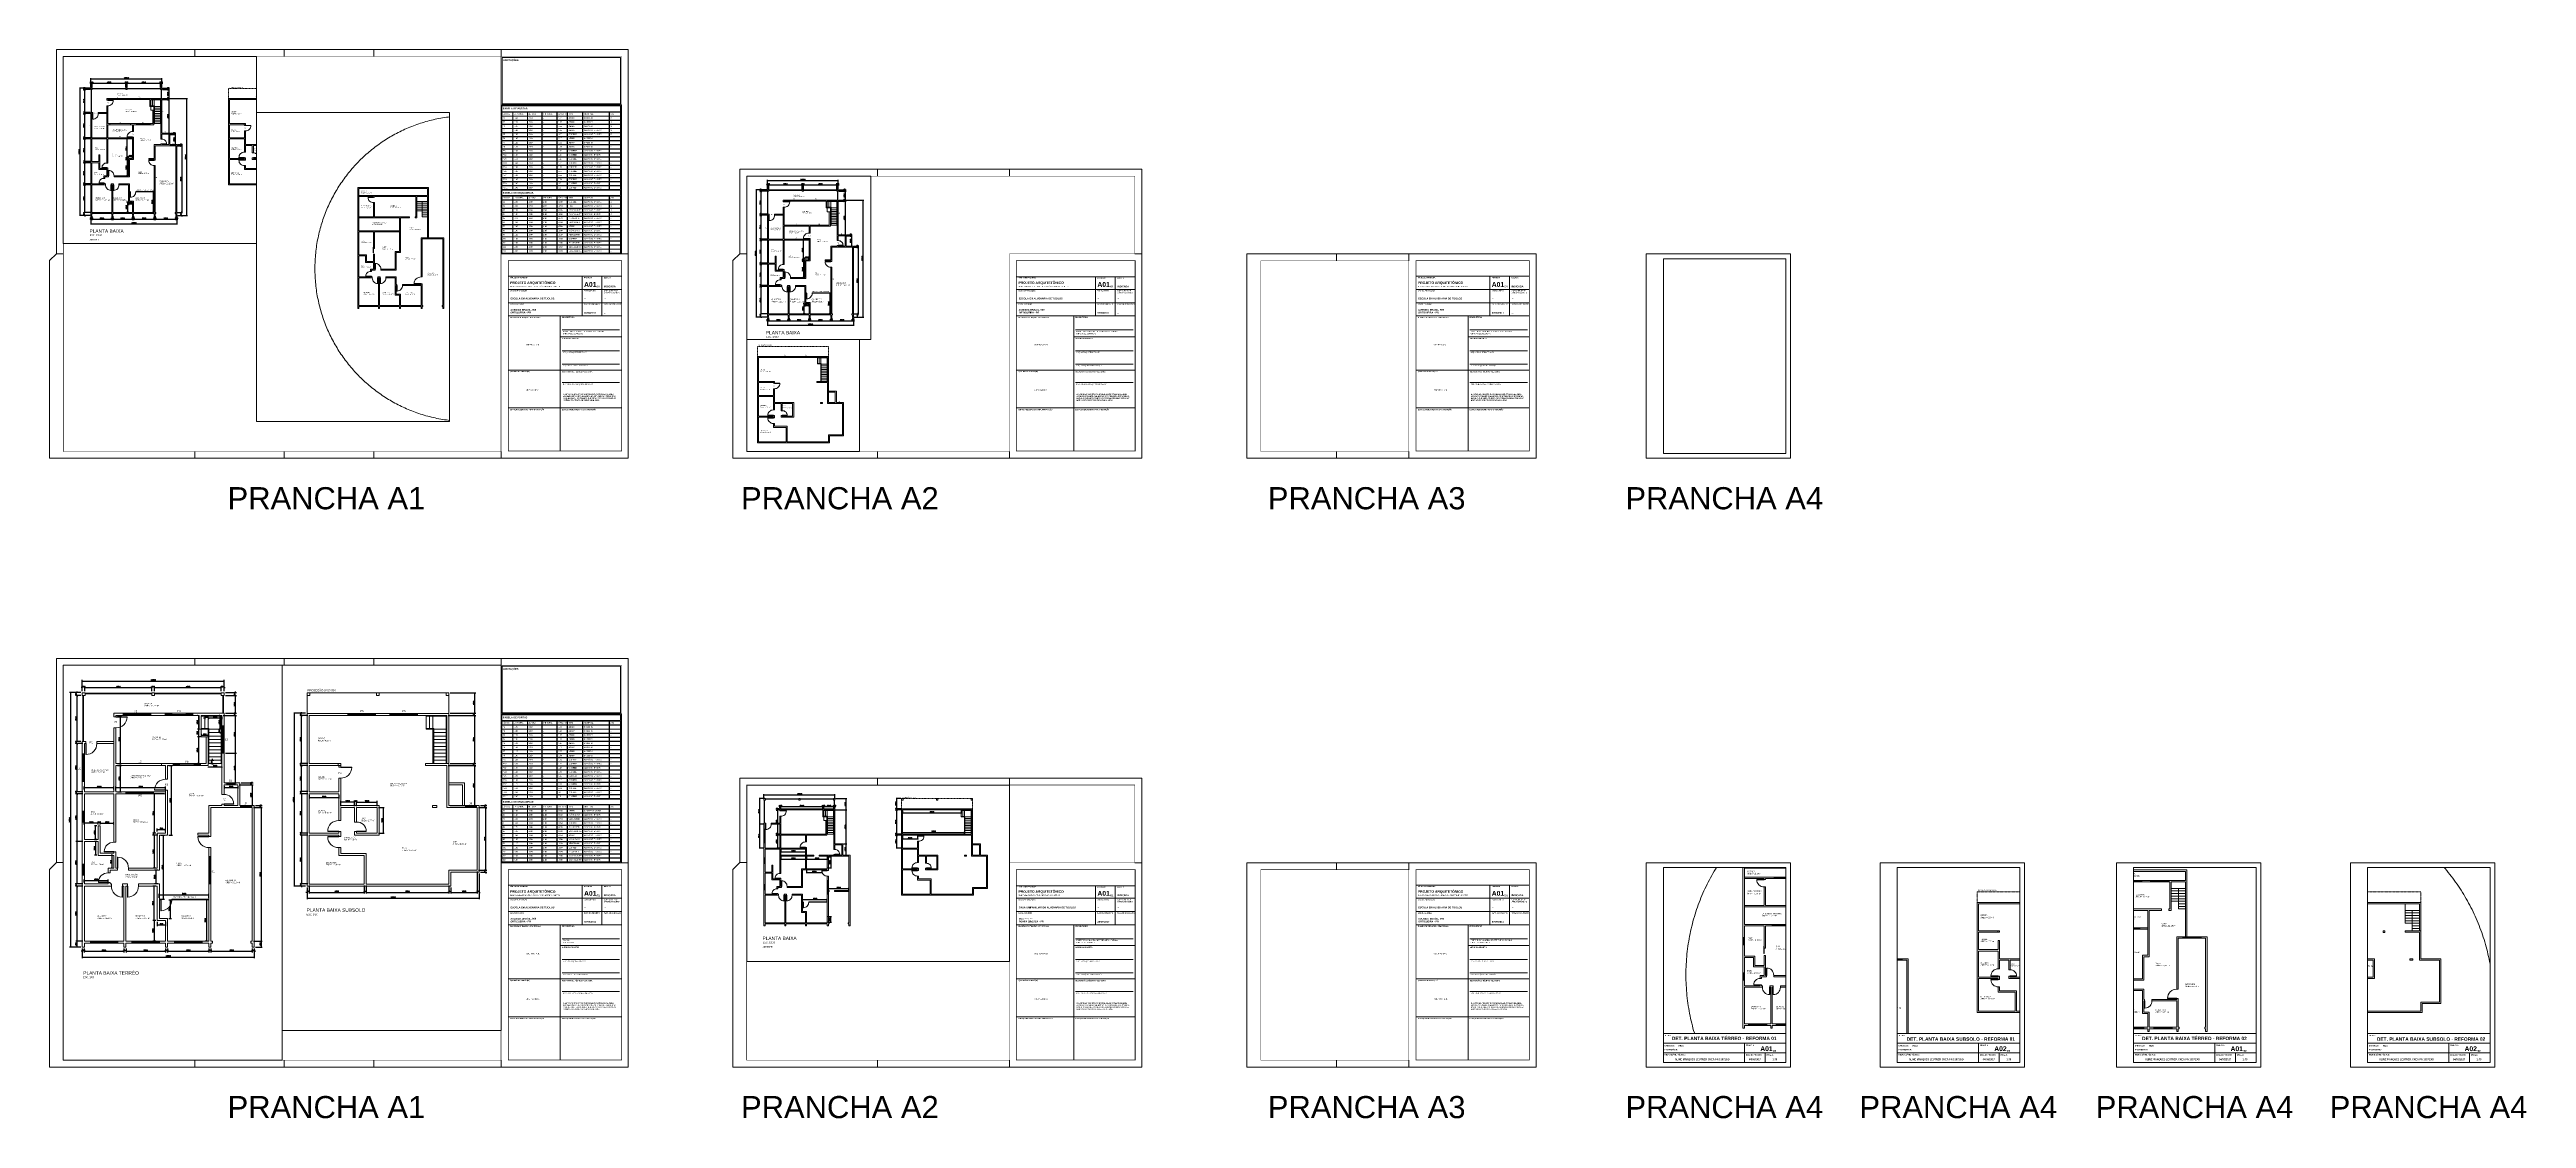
# Paper-space layout 'Pranchas' of a CAD drawing. Header units: millimetres. Extents: x -89 to 3510, y -861 to 692.
# The model-space entities are those that its viewports show. They can reach past a viewport. Long polylines and large blocks are cut down to what shows.
import ezdxf
from ezdxf.enums import TextEntityAlignment as Align

# ---------------------------------------------------------------- set-up
doc = ezdxf.new("R2010")
doc.units = ezdxf.units.MM
doc.header["$PDMODE"] = 34
doc.header["$PDSIZE"] = -5
doc.linetypes.add('ACAD_ISO12W100', pattern=[21, 12, -3, 0, -3, 0, -3])
doc.layers.get('0').update_dxf_attribs({"color": 1})
doc.layers.get('DEFPOINTS').update_dxf_attribs({"lineweight": 0})
for name, color, linetype, lineweight in [('AR-ALVENARIA', 7, 'Continuous', 9), ('AR-CARIMBO', 7, 'Continuous', 5), ('AR-CONSTRUIR', 16, 'Continuous', 9), ('AR-COTA', 1, 'Continuous', 5), ('AR-DEMOLIR', 52, 'Continuous', 9), ('AR-DIVISÓRIA', 7, 'Continuous', 5), ('AR-ESCADA', 252, 'Continuous', 5), ('AR-ESQUADRIA', 4, 'Continuous', 5), ('AR-PENA_010', 10, 'Continuous', 9), ('AR-PROJEÇÂO_PAV. SUPERIOR', 30, 'ACAD_ISO12W100', 20), ('AR-TXT', 174, 'Continuous', 0), ('AR-TXT-AMBIENTE', 174, 'Continuous', 0), ('AR-TXT-ESPECIFICAÇÕES', 174, 'Continuous', 0), ('AR-TXT-ÁREA', 7, 'Continuous', 0)]:
    doc.layers.add(name, color=color, linetype=linetype, lineweight=lineweight)
doc.layers.add('AR-VIEW', color=255, linetype='Continuous', lineweight=0, plot=False)
doc.styles.add('100_COTAS', font='romans.shx', dxfattribs={"height": 0.15})
doc.styles.add('100_TXT 1', font='arial.ttf', dxfattribs={"height": 0.5})
doc.styles.add('100_TXT 2', font='arial.ttf', dxfattribs={"height": 0.25})
doc.styles.add('100_TXT 3', font='arial.ttf', dxfattribs={"height": 0.2})
doc.styles.add('50_COTAS', font='romans.shx', dxfattribs={"height": 0.075})
doc.styles.add('50_TXT 1', font='arial.ttf', dxfattribs={"height": 0.25})
doc.styles.add('50_TXT 2', font='arial.ttf', dxfattribs={"height": 0.125})
doc.styles.add('50_TXT 3', font='arial.ttf', dxfattribs={"height": 0.1})
doc.styles.add('75_TXT 3', font='arial.ttf', dxfattribs={"height": 0.15})
doc.styles.add('ALLEX 1_25', font='arial.ttf', dxfattribs={"height": 0.05})
doc.styles.add('ARIAL', font='arial.ttf', dxfattribs={"height": 0.15})
doc.styles.add('STYLE1', font='arial.ttf')
doc.dimstyles.new('COTA_100', dxfattribs={"dimtxt": 0.16, "dimasz": 0.07, "dimexe": 0.1, "dimexo": 0.1, "dimgap": 0.05, "dimtad": 1, "dimdec": 1, "dimlfac": 100, "dimzin": 0, "dimdsep": 46, "dimtxsty": '100_COTAS', "dimblk1": 'DOT', "dimblk2": 'DOT', "dimsah": 1, "dimcen": 0.09, "dimclrd": 256, "dimclre": 256, "dimclrt": 7, "dimaunit": 1, "dimadec": 0, "dimazin": 0, "dimtfac": 0.05, "dimtdec": 1, "dimtix": 1, "dimtofl": 0, "dimtmove": 2, "dimatfit": 3, "dimldrblk": 'DOT', "dimfxl": 1, "dimtvp": 0.75, "dimtolj": 1, "dimtzin": 0, "dimarcsym": 0})
doc.dimstyles.new('COTA_50', dxfattribs={"dimscale": 500, "dimtxt": 0.16, "dimasz": 8e-05, "dimexe": 0.00015, "dimexo": 0.0002, "dimgap": 7e-05, "dimtad": 1, "dimdec": 1, "dimlfac": 100, "dimzin": 0, "dimdsep": 46, "dimtxsty": '50_COTAS', "dimblk1": 'DOT', "dimblk2": 'DOT', "dimsah": 1, "dimcen": 0.009, "dimclrd": 256, "dimclre": 256, "dimclrt": 7, "dimaunit": 1, "dimadec": 0, "dimazin": 0, "dimtfac": 0.05, "dimtdec": 1, "dimtix": 1, "dimtofl": 0, "dimtmove": 2, "dimatfit": 3, "dimldrblk": 'DOT', "dimfxl": 1, "dimtvp": 0.75, "dimtolj": 1, "dimtzin": 0, "dimarcsym": 0})

# ---------------------------------------------------------------- blocks, each defined once
blk = doc.blocks.new('TABELA')
at = {"layer": 'AR-CARIMBO', "lineweight": 13}
for p, q in [((567.9, 610), (740.5, 610)), ((567.9, 601.7), (567.9, 610)), ((567.9, 601.7), (740.5, 601.7)), ((567.9, 600.9), (583.8, 600.9)), ((567.9, 595.4), (567.9, 600.9)), ((567.9, 595.4), (583.8, 595.4)), ((567.9, 595), (583.8, 595)), ((567.9, 589.4), (567.9, 595)), ((567.9, 589.4), (583.8, 589.4)), ((567.9, 589), (583.8, 589)), ((567.9, 583.5), (567.9, 589)), ((567.9, 583.5), (583.8, 583.5)), ((567.9, 583.1), (583.8, 583.1)), ((567.9, 577.5), (567.9, 583.1)), ((567.9, 577.5), (583.8, 577.5)), ((567.9, 577.1), (583.8, 577.1)), ((567.9, 571.6), (567.9, 577.1)), ((583.8, 595.4), (583.8, 600.9)), ((583.8, 589.4), (583.8, 595)), ((583.8, 583.5), (583.8, 589)), ((583.8, 577.5), (583.8, 583.1)), ((583.8, 571.6), (583.8, 577.1)), ((584.2, 595.4), (584.2, 600.9)), ((584.2, 600.9), (605.1, 600.9)), ((584.2, 595.4), (605.1, 595.4)), ((584.2, 589.4), (584.2, 595)), ((584.2, 595), (605.1, 595)), ((584.2, 589.4), (605.1, 589.4)), ((584.2, 583.5), (584.2, 589)), ((584.2, 589), (605.1, 589)), ((584.2, 583.5), (605.1, 583.5)), ((584.2, 577.5), (584.2, 583.1)), ((584.2, 583.1), (605.1, 583.1)), ((584.2, 577.5), (605.1, 577.5)), ((584.2, 571.6), (584.2, 577.1)), ((584.2, 577.1), (605.1, 577.1)), ((605.1, 595.4), (605.1, 600.9)), ((605.1, 589.4), (605.1, 595)), ((605.1, 583.5), (605.1, 589)), ((605.1, 577.5), (605.1, 583.1)), ((605.1, 571.6), (605.1, 577.1)), ((605.5, 595.4), (605.5, 600.9)), ((605.5, 600.9), (626.2, 600.9)), ((605.5, 595.4), (626.2, 595.4)), ((605.5, 589.4), (605.5, 595)), ((605.5, 595), (626.2, 595)), ((605.5, 589.4), (626.2, 589.4)), ((605.5, 583.5), (605.5, 589)), ((605.5, 589), (626.2, 589)), ((605.5, 583.5), (626.2, 583.5)), ((605.5, 577.5), (605.5, 583.1)), ((605.5, 583.1), (626.2, 583.1)), ((605.5, 577.5), (626.2, 577.5)), ((605.5, 571.6), (605.5, 577.1)), ((605.5, 577.1), (626.2, 577.1)), ((626.2, 595.4), (626.2, 600.9)), ((626.2, 589.4), (626.2, 595)), ((626.2, 583.5), (626.2, 589)), ((626.2, 577.5), (626.2, 583.1)), ((626.2, 571.6), (626.2, 577.1)), ((626.6, 595.4), (626.6, 600.9)), ((626.6, 600.9), (648.1, 600.9)), ((626.6, 595.4), (648.1, 595.4)), ((626.6, 589.4), (626.6, 595)), ((626.6, 595), (648.1, 595)), ((626.6, 589.4), (648.1, 589.4)), ((626.6, 583.5), (626.6, 589)), ((626.6, 589), (648.1, 589)), ((626.6, 583.5), (648.1, 583.5)), ((626.6, 577.5), (626.6, 583.1)), ((626.6, 583.1), (648.1, 583.1)), ((626.6, 577.5), (648.1, 577.5)), ((626.6, 571.6), (626.6, 577.1)), ((626.6, 577.1), (648.1, 577.1)), ((648.1, 595.4), (648.1, 600.9)), ((648.1, 589.4), (648.1, 595)), ((648.1, 583.5), (648.1, 589)), ((648.1, 577.5), (648.1, 583.1)), ((648.1, 571.6), (648.1, 577.1)), ((648.5, 595.4), (648.5, 600.9)), ((648.5, 600.9), (663, 600.9)), ((648.5, 595.4), (663, 595.4)), ((648.5, 589.4), (648.5, 595)), ((648.5, 595), (663, 595)), ((648.5, 589.4), (663, 589.4)), ((648.5, 583.5), (648.5, 589)), ((648.5, 589), (663, 589)), ((648.5, 583.5), (663, 583.5)), ((648.5, 577.5), (648.5, 583.1)), ((648.5, 583.1), (663, 583.1)), ((648.5, 577.5), (663, 577.5)), ((648.5, 571.6), (648.5, 577.1)), ((648.5, 577.1), (663, 577.1)), ((663, 595.4), (663, 600.9)), ((663, 589.4), (663, 595)), ((663, 583.5), (663, 589)), ((663, 577.5), (663, 583.1)), ((663, 571.6), (663, 577.1)), ((663.4, 595.4), (663.4, 600.9)), ((663.4, 600.9), (685.3, 600.9)), ((663.4, 595.4), (685.3, 595.4)), ((663.4, 589.4), (663.4, 595)), ((663.4, 595), (685.3, 595)), ((663.4, 589.4), (685.3, 589.4)), ((663.4, 583.5), (663.4, 589)), ((663.4, 589), (685.3, 589)), ((663.4, 583.5), (685.3, 583.5)), ((663.4, 577.5), (663.4, 583.1)), ((663.4, 583.1), (685.3, 583.1)), ((663.4, 577.5), (685.3, 577.5)), ((663.4, 571.6), (663.4, 577.1)), ((663.4, 577.1), (685.3, 577.1)), ((682.7, 595), (723.9, 595)), ((685.3, 595.4), (685.3, 600.9)), ((685.3, 589.4), (685.3, 595)), ((685.3, 583.5), (685.3, 589)), ((685.3, 577.5), (685.3, 583.1)), ((685.3, 571.6), (685.3, 577.1)), ((685.7, 595.4), (685.7, 600.9)), ((685.7, 600.9), (723.9, 600.9)), ((685.7, 595.4), (723.9, 595.4)), ((685.7, 589.4), (685.7, 595)), ((685.7, 589.4), (723.9, 589.4)), ((685.7, 583.5), (685.7, 589)), ((685.7, 589), (723.9, 589)), ((685.7, 583.5), (723.9, 583.5)), ((685.7, 577.5), (685.7, 583.1)), ((685.7, 583.1), (723.9, 583.1)), ((685.7, 577.5), (723.9, 577.5)), ((685.7, 571.6), (685.7, 577.1)), ((685.7, 577.1), (723.9, 577.1)), ((723.9, 595.4), (723.9, 600.9)), ((723.9, 589.4), (723.9, 595)), ((723.9, 583.5), (723.9, 589)), ((723.9, 577.5), (723.9, 583.1)), ((723.9, 571.6), (723.9, 577.1)), ((724.3, 595.4), (724.3, 600.9)), ((724.3, 600.9), (740.6, 600.9)), ((724.3, 595.4), (740.6, 595.4)), ((724.3, 589.4), (724.3, 595)), ((724.3, 595), (740.6, 595)), ((724.3, 589.4), (740.6, 589.4)), ((724.3, 583.5), (724.3, 589)), ((724.3, 589), (740.6, 589)), ((724.3, 583.5), (740.6, 583.5)), ((724.3, 577.5), (724.3, 583.1)), ((724.3, 583.1), (740.6, 583.1)), ((724.3, 577.5), (740.6, 577.5)), ((724.3, 571.6), (724.3, 577.1)), ((724.3, 577.1), (740.6, 577.1)), ((740.5, 601.7), (740.5, 610)), ((740.6, 595.4), (740.6, 600.9)), ((740.6, 589.4), (740.6, 595)), ((740.6, 583.5), (740.6, 589)), ((740.6, 577.5), (740.6, 583.1)), ((740.6, 571.6), (740.6, 577.1)), ((567.9, 571.6), (583.8, 571.6)), ((567.9, 571.6), (583.8, 571.6)), ((567.9, 571.2), (583.8, 571.2)), ((567.9, 565.6), (567.9, 571.2)), ((567.9, 565.6), (583.8, 565.6)), ((567.9, 565.3), (583.8, 565.3)), ((567.9, 559.7), (567.9, 565.3)), ((567.9, 559.7), (583.8, 559.7)), ((567.9, 559.3), (583.8, 559.3)), ((567.9, 553.8), (567.9, 559.3)), ((567.9, 553.8), (583.8, 553.8)), ((567.9, 553.4), (583.8, 553.4)), ((567.9, 547.8), (567.9, 553.4)), ((567.9, 547.8), (583.8, 547.8)), ((567.9, 547.4), (583.8, 547.4)), ((567.9, 541.9), (567.9, 547.4)), ((567.9, 541.9), (583.8, 541.9)), ((567.9, 541.5), (583.8, 541.5)), ((567.9, 535.9), (567.9, 541.5)), ((583.8, 565.6), (583.8, 571.2)), ((583.8, 559.7), (583.8, 565.3)), ((583.8, 553.8), (583.8, 559.3)), ((583.8, 547.8), (583.8, 553.4)), ((583.8, 541.9), (583.8, 547.4)), ((583.8, 535.9), (583.8, 541.5)), ((584.2, 571.6), (605.1, 571.6)), ((584.2, 565.6), (584.2, 571.2)), ((584.2, 571.2), (605.1, 571.2)), ((584.2, 565.6), (605.1, 565.6)), ((584.2, 559.7), (584.2, 565.3)), ((584.2, 565.3), (605.1, 565.3)), ((584.2, 559.7), (605.1, 559.7)), ((584.2, 553.8), (584.2, 559.3)), ((584.2, 559.3), (605.1, 559.3)), ((584.2, 553.8), (605.1, 553.8)), ((584.2, 547.8), (584.2, 553.4)), ((584.2, 553.4), (605.1, 553.4)), ((584.2, 547.8), (605.1, 547.8)), ((584.2, 541.9), (584.2, 547.4)), ((584.2, 547.4), (605.1, 547.4)), ((584.2, 541.9), (605.1, 541.9)), ((584.2, 535.9), (584.2, 541.5)), ((584.2, 541.5), (605.1, 541.5)), ((588.8, 571.6), (605.1, 571.6)), ((605.1, 565.6), (605.1, 571.2)), ((605.1, 559.7), (605.1, 565.3)), ((605.1, 553.8), (605.1, 559.3)), ((605.1, 547.8), (605.1, 553.4)), ((605.1, 541.9), (605.1, 547.4)), ((605.1, 535.9), (605.1, 541.5)), ((605.5, 571.6), (626.2, 571.6)), ((605.5, 565.6), (605.5, 571.2)), ((605.5, 571.2), (626.2, 571.2)), ((605.5, 565.6), (626.2, 565.6)), ((605.5, 559.7), (605.5, 565.3)), ((605.5, 565.3), (626.2, 565.3)), ((605.5, 559.7), (626.2, 559.7)), ((605.5, 553.8), (605.5, 559.3)), ((605.5, 559.3), (626.2, 559.3)), ((605.5, 553.8), (626.2, 553.8)), ((605.5, 547.8), (605.5, 553.4)), ((605.5, 553.4), (626.2, 553.4)), ((605.5, 547.8), (626.2, 547.8)), ((605.5, 541.9), (605.5, 547.4)), ((605.5, 547.4), (626.2, 547.4)), ((605.5, 541.9), (626.2, 541.9)), ((605.5, 535.9), (605.5, 541.5)), ((605.5, 541.5), (626.2, 541.5)), ((610, 571.6), (626.2, 571.6)), ((626.2, 565.6), (626.2, 571.2)), ((626.2, 559.7), (626.2, 565.3)), ((626.2, 553.8), (626.2, 559.3)), ((626.2, 547.8), (626.2, 553.4)), ((626.2, 541.9), (626.2, 547.4)), ((626.2, 535.9), (626.2, 541.5)), ((626.6, 571.6), (648.1, 571.6)), ((626.6, 565.6), (626.6, 571.2)), ((626.6, 571.2), (648.1, 571.2)), ((626.6, 565.6), (648.1, 565.6)), ((626.6, 559.7), (626.6, 565.3)), ((626.6, 565.3), (648.1, 565.3)), ((626.6, 559.7), (648.1, 559.7)), ((626.6, 553.8), (626.6, 559.3)), ((626.6, 559.3), (648.1, 559.3)), ((626.6, 553.8), (648.1, 553.8)), ((626.6, 547.8), (626.6, 553.4)), ((626.6, 553.4), (648.1, 553.4)), ((626.6, 547.8), (648.1, 547.8)), ((626.6, 541.9), (626.6, 547.4)), ((626.6, 547.4), (648.1, 547.4)), ((626.6, 541.9), (648.1, 541.9)), ((626.6, 535.9), (626.6, 541.5)), ((626.6, 541.5), (648.1, 541.5)), ((634.5, 571.6), (648.1, 571.6)), ((648.1, 565.6), (648.1, 571.2)), ((648.1, 559.7), (648.1, 565.3)), ((648.1, 553.8), (648.1, 559.3)), ((648.1, 547.8), (648.1, 553.4)), ((648.1, 541.9), (648.1, 547.4)), ((648.1, 535.9), (648.1, 541.5)), ((648.5, 571.6), (663, 571.6)), ((648.5, 565.6), (648.5, 571.2)), ((648.5, 571.2), (663, 571.2)), ((648.5, 565.6), (663, 565.6)), ((648.5, 559.7), (648.5, 565.3)), ((648.5, 565.3), (663, 565.3)), ((648.5, 559.7), (663, 559.7)), ((648.5, 553.8), (648.5, 559.3)), ((648.5, 559.3), (663, 559.3)), ((648.5, 553.8), (663, 553.8)), ((648.5, 547.8), (648.5, 553.4)), ((648.5, 553.4), (663, 553.4)), ((648.5, 547.8), (663, 547.8)), ((648.5, 541.9), (648.5, 547.4)), ((648.5, 547.4), (663, 547.4)), ((648.5, 541.9), (663, 541.9)), ((648.5, 535.9), (648.5, 541.5)), ((648.5, 541.5), (663, 541.5)), ((663, 565.6), (663, 571.2)), ((663, 559.7), (663, 565.3)), ((663, 553.8), (663, 559.3)), ((663, 547.8), (663, 553.4)), ((663, 541.9), (663, 547.4)), ((663, 535.9), (663, 541.5)), ((663.4, 571.6), (685.3, 571.6)), ((663.4, 565.6), (663.4, 571.2)), ((663.4, 571.2), (685.3, 571.2)), ((663.4, 565.6), (685.3, 565.6)), ((663.4, 559.7), (663.4, 565.3)), ((663.4, 565.3), (685.3, 565.3)), ((663.4, 559.7), (685.3, 559.7)), ((663.4, 553.8), (663.4, 559.3)), ((663.4, 559.3), (685.3, 559.3)), ((663.4, 553.8), (685.3, 553.8)), ((663.4, 547.8), (663.4, 553.4)), ((663.4, 553.4), (685.3, 553.4)), ((663.4, 547.8), (685.3, 547.8)), ((663.4, 541.9), (663.4, 547.4)), ((663.4, 547.4), (685.3, 547.4)), ((663.4, 541.9), (685.3, 541.9)), ((663.4, 535.9), (663.4, 541.5)), ((663.4, 541.5), (685.3, 541.5)), ((669, 571.6), (685.3, 571.6)), ((682.7, 571.6), (723.9, 571.6)), ((685.3, 565.6), (685.3, 571.2)), ((685.3, 559.7), (685.3, 565.3)), ((685.3, 553.8), (685.3, 559.3)), ((685.3, 547.8), (685.3, 553.4)), ((685.3, 541.9), (685.3, 547.4)), ((685.3, 535.9), (685.3, 541.5)), ((685.7, 571.6), (723.9, 571.6)), ((685.7, 565.6), (685.7, 571.2)), ((685.7, 571.2), (723.9, 571.2)), ((685.7, 565.6), (723.9, 565.6)), ((685.7, 559.7), (685.7, 565.3)), ((685.7, 565.3), (723.9, 565.3)), ((685.7, 559.7), (723.9, 559.7)), ((685.7, 553.8), (685.7, 559.3)), ((685.7, 559.3), (723.9, 559.3)), ((685.7, 553.8), (723.9, 553.8)), ((685.7, 547.8), (685.7, 553.4)), ((685.7, 553.4), (723.9, 553.4)), ((685.7, 547.8), (723.9, 547.8)), ((685.7, 541.9), (685.7, 547.4)), ((685.7, 547.4), (723.9, 547.4)), ((685.7, 541.9), (723.9, 541.9)), ((685.7, 535.9), (685.7, 541.5)), ((685.7, 541.5), (723.9, 541.5)), ((723.9, 565.6), (723.9, 571.2)), ((723.9, 559.7), (723.9, 565.3)), ((723.9, 553.8), (723.9, 559.3)), ((723.9, 547.8), (723.9, 553.4)), ((723.9, 541.9), (723.9, 547.4)), ((723.9, 535.9), (723.9, 541.5)), ((724.3, 571.6), (740.6, 571.6)), ((724.3, 571.6), (740.6, 571.6)), ((724.3, 565.6), (724.3, 571.2)), ((724.3, 571.2), (740.6, 571.2)), ((724.3, 565.6), (740.6, 565.6)), ((724.3, 559.7), (724.3, 565.3)), ((724.3, 565.3), (740.6, 565.3)), ((724.3, 559.7), (740.6, 559.7)), ((724.3, 553.8), (724.3, 559.3)), ((724.3, 559.3), (740.6, 559.3)), ((724.3, 553.8), (740.6, 553.8)), ((724.3, 547.8), (724.3, 553.4)), ((724.3, 553.4), (740.6, 553.4)), ((724.3, 547.8), (740.6, 547.8)), ((724.3, 541.9), (724.3, 547.4)), ((724.3, 547.4), (740.6, 547.4)), ((724.3, 541.9), (740.6, 541.9)), ((724.3, 535.9), (724.3, 541.5)), ((724.3, 541.5), (740.6, 541.5)), ((740.6, 565.6), (740.6, 571.2)), ((740.6, 559.7), (740.6, 565.3)), ((740.6, 553.8), (740.6, 559.3)), ((740.6, 547.8), (740.6, 553.4)), ((740.6, 541.9), (740.6, 547.4)), ((740.6, 535.9), (740.6, 541.5)), ((567.9, 535.9), (583.8, 535.9)), ((567.9, 535.9), (583.8, 535.9)), ((567.9, 535.9), (583.8, 535.9)), ((567.9, 535.5), (583.8, 535.5)), ((567.9, 530), (567.9, 535.5)), ((567.9, 530), (583.8, 530)), ((567.9, 529.6), (583.8, 529.6)), ((567.9, 524), (567.9, 529.6)), ((567.9, 524), (583.8, 524)), ((567.9, 523.6), (583.8, 523.6)), ((567.9, 518.1), (567.9, 523.6)), ((567.9, 518.1), (583.8, 518.1)), ((567.9, 517.7), (583.8, 517.7)), ((567.9, 512.1), (567.9, 517.7)), ((567.9, 512.1), (583.8, 512.1)), ((567.9, 511.7), (583.8, 511.7)), ((567.9, 506.2), (567.9, 511.7)), ((567.9, 506.2), (583.8, 506.2)), ((567.9, 505.8), (583.8, 505.8)), ((567.9, 500.2), (567.9, 505.8)), ((583.8, 530), (583.8, 535.5)), ((583.8, 524), (583.8, 529.6)), ((583.8, 518.1), (583.8, 523.6)), ((583.8, 512.1), (583.8, 517.7)), ((583.8, 506.2), (583.8, 511.7)), ((583.8, 500.2), (583.8, 505.8)), ((584.2, 535.9), (605.1, 535.9)), ((584.2, 535.9), (605.1, 535.9)), ((584.2, 530), (584.2, 535.5)), ((584.2, 535.5), (605.1, 535.5)), ((584.2, 530), (605.1, 530)), ((584.2, 524), (584.2, 529.6)), ((584.2, 529.6), (605.1, 529.6)), ((584.2, 524), (605.1, 524)), ((584.2, 518.1), (584.2, 523.6)), ((584.2, 523.6), (605.1, 523.6)), ((584.2, 518.1), (605.1, 518.1)), ((584.2, 512.1), (584.2, 517.7)), ((584.2, 517.7), (605.1, 517.7)), ((584.2, 512.1), (605.1, 512.1)), ((584.2, 506.2), (584.2, 511.7)), ((584.2, 511.7), (605.1, 511.7)), ((584.2, 506.2), (605.1, 506.2)), ((584.2, 500.2), (584.2, 505.8)), ((584.2, 505.8), (605.1, 505.8)), ((588.8, 535.9), (605.1, 535.9)), ((605.1, 530), (605.1, 535.5)), ((605.1, 524), (605.1, 529.6)), ((605.1, 518.1), (605.1, 523.6)), ((605.1, 512.1), (605.1, 517.7)), ((605.1, 506.2), (605.1, 511.7)), ((605.1, 500.2), (605.1, 505.8)), ((605.5, 535.9), (626.2, 535.9)), ((605.5, 535.9), (626.2, 535.9)), ((605.5, 530), (605.5, 535.5)), ((605.5, 535.5), (626.2, 535.5)), ((605.5, 530), (626.2, 530)), ((605.5, 524), (605.5, 529.6)), ((605.5, 529.6), (626.2, 529.6)), ((605.5, 524), (626.2, 524)), ((605.5, 518.1), (605.5, 523.6)), ((605.5, 523.6), (626.2, 523.6)), ((605.5, 518.1), (626.2, 518.1)), ((605.5, 512.1), (605.5, 517.7)), ((605.5, 517.7), (626.2, 517.7)), ((605.5, 512.1), (626.2, 512.1)), ((605.5, 506.2), (605.5, 511.7)), ((605.5, 511.7), (626.2, 511.7)), ((605.5, 506.2), (626.2, 506.2)), ((605.5, 500.2), (605.5, 505.8)), ((605.5, 505.8), (626.2, 505.8)), ((610, 535.9), (626.2, 535.9)), ((626.2, 530), (626.2, 535.5)), ((626.2, 524), (626.2, 529.6)), ((626.2, 518.1), (626.2, 523.6)), ((626.2, 512.1), (626.2, 517.7)), ((626.2, 506.2), (626.2, 511.7)), ((626.2, 500.2), (626.2, 505.8)), ((626.6, 535.9), (648.1, 535.9)), ((626.6, 535.9), (648.1, 535.9)), ((626.6, 530), (626.6, 535.5)), ((626.6, 535.5), (648.1, 535.5)), ((626.6, 530), (648.1, 530)), ((626.6, 524), (626.6, 529.6)), ((626.6, 529.6), (648.1, 529.6)), ((626.6, 524), (648.1, 524)), ((626.6, 518.1), (626.6, 523.6)), ((626.6, 523.6), (648.1, 523.6)), ((626.6, 518.1), (648.1, 518.1)), ((626.6, 512.1), (626.6, 517.7)), ((626.6, 517.7), (648.1, 517.7)), ((626.6, 512.1), (648.1, 512.1)), ((626.6, 506.2), (626.6, 511.7)), ((626.6, 511.7), (648.1, 511.7)), ((626.6, 506.2), (648.1, 506.2)), ((626.6, 500.2), (626.6, 505.8)), ((626.6, 505.8), (648.1, 505.8)), ((634.5, 535.9), (648.1, 535.9)), ((648.1, 530), (648.1, 535.5)), ((648.1, 524), (648.1, 529.6)), ((648.1, 518.1), (648.1, 523.6)), ((648.1, 512.1), (648.1, 517.7)), ((648.1, 506.2), (648.1, 511.7)), ((648.1, 500.2), (648.1, 505.8)), ((648.5, 535.9), (663, 535.9)), ((648.5, 535.9), (663, 535.9)), ((648.5, 530), (648.5, 535.5)), ((648.5, 535.5), (663, 535.5)), ((648.5, 530), (663, 530)), ((648.5, 524), (648.5, 529.6)), ((648.5, 529.6), (663, 529.6)), ((648.5, 524), (663, 524)), ((648.5, 518.1), (648.5, 523.6)), ((648.5, 523.6), (663, 523.6)), ((648.5, 518.1), (663, 518.1)), ((648.5, 512.1), (648.5, 517.7)), ((648.5, 517.7), (663, 517.7)), ((648.5, 512.1), (663, 512.1)), ((648.5, 506.2), (648.5, 511.7)), ((648.5, 511.7), (663, 511.7)), ((648.5, 506.2), (663, 506.2)), ((648.5, 500.2), (648.5, 505.8)), ((648.5, 505.8), (663, 505.8)), ((663, 530), (663, 535.5)), ((663, 524), (663, 529.6)), ((663, 518.1), (663, 523.6)), ((663, 512.1), (663, 517.7)), ((663, 506.2), (663, 511.7)), ((663, 500.2), (663, 505.8)), ((663.4, 535.9), (685.3, 535.9)), ((663.4, 535.9), (685.3, 535.9)), ((663.4, 530), (663.4, 535.5)), ((663.4, 535.5), (685.3, 535.5)), ((663.4, 530), (685.3, 530)), ((663.4, 524), (663.4, 529.6)), ((663.4, 529.6), (685.3, 529.6)), ((663.4, 524), (685.3, 524)), ((663.4, 518.1), (663.4, 523.6)), ((663.4, 523.6), (685.3, 523.6)), ((663.4, 518.1), (685.3, 518.1)), ((663.4, 512.1), (663.4, 517.7)), ((663.4, 517.7), (685.3, 517.7)), ((663.4, 512.1), (685.3, 512.1)), ((663.4, 506.2), (663.4, 511.7)), ((663.4, 511.7), (685.3, 511.7)), ((663.4, 506.2), (685.3, 506.2)), ((663.4, 500.2), (663.4, 505.8)), ((663.4, 505.8), (685.3, 505.8)), ((669, 535.9), (685.3, 535.9)), ((685.3, 530), (685.3, 535.5)), ((685.3, 524), (685.3, 529.6)), ((685.3, 518.1), (685.3, 523.6)), ((685.3, 512.1), (685.3, 517.7)), ((685.3, 506.2), (685.3, 511.7)), ((685.3, 500.2), (685.3, 505.8)), ((685.7, 535.9), (723.9, 535.9)), ((685.7, 535.9), (723.9, 535.9)), ((685.7, 530), (685.7, 535.5)), ((685.7, 535.5), (723.9, 535.5)), ((685.7, 530), (723.9, 530)), ((685.7, 524), (685.7, 529.6)), ((685.7, 529.6), (723.9, 529.6)), ((685.7, 524), (723.9, 524)), ((685.7, 518.1), (685.7, 523.6)), ((685.7, 523.6), (723.9, 523.6)), ((685.7, 518.1), (723.9, 518.1)), ((685.7, 512.1), (685.7, 517.7)), ((685.7, 517.7), (723.9, 517.7)), ((685.7, 512.1), (723.9, 512.1)), ((685.7, 506.2), (685.7, 511.7)), ((685.7, 511.7), (723.9, 511.7)), ((685.7, 506.2), (723.9, 506.2)), ((685.7, 500.2), (685.7, 505.8)), ((685.7, 505.8), (723.9, 505.8)), ((723.9, 530), (723.9, 535.5)), ((723.9, 524), (723.9, 529.6)), ((723.9, 518.1), (723.9, 523.6)), ((723.9, 512.1), (723.9, 517.7)), ((723.9, 506.2), (723.9, 511.7)), ((723.9, 500.2), (723.9, 505.8)), ((724.3, 535.9), (740.6, 535.9)), ((724.3, 535.9), (740.6, 535.9)), ((724.3, 535.9), (740.6, 535.9)), ((724.3, 530), (724.3, 535.5)), ((724.3, 535.5), (740.6, 535.5)), ((724.3, 530), (740.6, 530)), ((724.3, 524), (724.3, 529.6)), ((724.3, 529.6), (740.6, 529.6)), ((724.3, 524), (740.6, 524)), ((724.3, 518.1), (724.3, 523.6)), ((724.3, 523.6), (740.6, 523.6)), ((724.3, 518.1), (740.6, 518.1)), ((724.3, 512.1), (724.3, 517.7)), ((724.3, 517.7), (740.6, 517.7)), ((724.3, 512.1), (740.6, 512.1)), ((724.3, 506.2), (724.3, 511.7)), ((724.3, 511.7), (740.6, 511.7)), ((724.3, 506.2), (740.6, 506.2)), ((724.3, 500.2), (724.3, 505.8)), ((724.3, 505.8), (740.6, 505.8)), ((740.6, 530), (740.6, 535.5)), ((740.6, 524), (740.6, 529.6)), ((740.6, 518.1), (740.6, 523.6)), ((740.6, 512.1), (740.6, 517.7)), ((740.6, 506.2), (740.6, 511.7)), ((740.6, 500.2), (740.6, 505.8)), ((567.9, 500.2), (583.8, 500.2)), ((567.9, 499.9), (583.8, 499.9)), ((567.9, 494.3), (567.9, 499.9)), ((567.9, 494.3), (583.8, 494.3)), ((567.9, 493.9), (583.8, 493.9)), ((567.9, 488.4), (567.9, 493.9)), ((567.9, 488.4), (740.6, 488.4)), ((567.9, 487.6), (740.6, 487.6)), ((567.9, 479.8), (567.9, 487.6)), ((567.9, 479.8), (740.6, 479.8)), ((567.9, 479), (583.8, 479)), ((567.9, 473.5), (567.9, 479)), ((567.9, 473.5), (583.8, 473.5)), ((567.9, 473.1), (583.8, 473.1)), ((567.9, 467.5), (567.9, 473.1)), ((583.8, 494.3), (583.8, 499.9)), ((583.8, 488.4), (583.8, 493.9)), ((583.8, 473.5), (583.8, 479)), ((583.8, 467.5), (583.8, 473.1)), ((584.2, 500.2), (605.1, 500.2)), ((584.2, 494.3), (584.2, 499.9)), ((584.2, 499.9), (605.1, 499.9)), ((584.2, 494.3), (605.1, 494.3)), ((584.2, 488.4), (584.2, 493.9)), ((584.2, 493.9), (605.1, 493.9)), ((584.2, 473.5), (584.2, 479)), ((584.2, 479), (605.1, 479)), ((584.2, 473.5), (605.1, 473.5)), ((584.2, 467.5), (584.2, 473.1)), ((584.2, 473.1), (605.1, 473.1)), ((605.1, 494.3), (605.1, 499.9)), ((605.1, 488.4), (605.1, 493.9)), ((605.1, 473.5), (605.1, 479)), ((605.1, 467.5), (605.1, 473.1)), ((605.5, 500.2), (626.2, 500.2)), ((605.5, 494.3), (605.5, 499.9)), ((605.5, 499.9), (626.2, 499.9)), ((605.5, 494.3), (626.2, 494.3)), ((605.5, 488.4), (605.5, 493.9)), ((605.5, 493.9), (626.2, 493.9)), ((605.5, 473.5), (605.5, 479)), ((605.5, 479), (626.2, 479)), ((605.5, 473.5), (626.2, 473.5)), ((605.5, 467.5), (605.5, 473.1)), ((605.5, 473.1), (626.2, 473.1)), ((626.2, 494.3), (626.2, 499.9)), ((626.2, 488.4), (626.2, 493.9)), ((626.2, 473.5), (626.2, 479)), ((626.2, 467.5), (626.2, 473.1)), ((626.6, 500.2), (648.1, 500.2)), ((626.6, 494.3), (626.6, 499.9)), ((626.6, 499.9), (648.1, 499.9)), ((626.6, 494.3), (648.1, 494.3)), ((626.6, 488.4), (626.6, 493.9)), ((626.6, 493.9), (648.1, 493.9)), ((626.6, 473.5), (626.6, 479)), ((626.6, 479), (648.1, 479)), ((626.6, 473.5), (648.1, 473.5)), ((626.6, 467.5), (626.6, 473.1)), ((626.6, 473.1), (648.1, 473.1)), ((648.1, 494.3), (648.1, 499.9)), ((648.1, 488.4), (648.1, 493.9)), ((648.1, 473.5), (648.1, 479)), ((648.1, 467.5), (648.1, 473.1)), ((648.5, 500.2), (663, 500.2)), ((648.5, 494.3), (648.5, 499.9)), ((648.5, 499.9), (663, 499.9)), ((648.5, 494.3), (663, 494.3)), ((648.5, 488.4), (648.5, 493.9)), ((648.5, 493.9), (663, 493.9)), ((648.5, 473.5), (648.5, 479)), ((648.5, 479), (663, 479)), ((648.5, 473.5), (663, 473.5)), ((648.5, 467.5), (648.5, 473.1)), ((648.5, 473.1), (663, 473.1)), ((663, 494.3), (663, 499.9)), ((663, 488.4), (663, 493.9)), ((663, 473.5), (663, 479)), ((663, 467.5), (663, 473.1)), ((663.4, 500.2), (685.3, 500.2)), ((663.4, 494.3), (663.4, 499.9)), ((663.4, 499.9), (685.3, 499.9)), ((663.4, 494.3), (685.3, 494.3)), ((663.4, 488.4), (663.4, 493.9)), ((663.4, 493.9), (685.3, 493.9)), ((663.4, 473.5), (663.4, 479)), ((663.4, 479), (685.3, 479)), ((663.4, 473.5), (685.3, 473.5)), ((663.4, 467.5), (663.4, 473.1)), ((663.4, 473.1), (685.3, 473.1)), ((682.7, 473.1), (723.9, 473.1)), ((685.3, 494.3), (685.3, 499.9)), ((685.3, 488.4), (685.3, 493.9)), ((685.3, 473.5), (685.3, 479)), ((685.3, 467.5), (685.3, 473.1)), ((685.7, 500.2), (723.9, 500.2)), ((685.7, 494.3), (685.7, 499.9)), ((685.7, 499.9), (723.9, 499.9)), ((685.7, 494.3), (723.9, 494.3)), ((685.7, 488.4), (685.7, 493.9)), ((685.7, 493.9), (723.9, 493.9)), ((685.7, 473.5), (685.7, 479)), ((685.7, 479), (723.9, 479)), ((685.7, 473.5), (723.9, 473.5)), ((685.7, 467.5), (685.7, 473.1)), ((723.9, 494.3), (723.9, 499.9)), ((723.9, 488.4), (723.9, 493.9)), ((723.9, 473.5), (723.9, 479)), ((723.9, 467.5), (723.9, 473.1)), ((724.3, 500.2), (740.6, 500.2)), ((724.3, 494.3), (724.3, 499.9)), ((724.3, 499.9), (740.6, 499.9)), ((724.3, 494.3), (740.6, 494.3)), ((724.3, 488.4), (724.3, 493.9)), ((724.3, 493.9), (740.6, 493.9)), ((724.3, 473.5), (724.3, 479)), ((724.3, 479), (740.6, 479)), ((724.3, 473.5), (740.6, 473.5)), ((724.3, 467.5), (724.3, 473.1)), ((724.3, 473.1), (740.6, 473.1)), ((740.6, 494.3), (740.6, 499.9)), ((740.6, 488.4), (740.6, 493.9)), ((740.6, 479.8), (740.6, 487.6)), ((740.6, 473.5), (740.6, 479)), ((740.6, 467.5), (740.6, 473.1)), ((567.9, 467.5), (583.8, 467.5)), ((567.9, 467.2), (583.8, 467.2)), ((567.9, 461.6), (567.9, 467.2)), ((567.9, 461.6), (583.8, 461.6)), ((567.9, 461.2), (583.8, 461.2)), ((567.9, 455.7), (567.9, 461.2)), ((567.9, 455.7), (583.8, 455.7)), ((567.9, 455.3), (583.8, 455.3)), ((567.9, 449.7), (567.9, 455.3)), ((567.9, 449.7), (583.8, 449.7)), ((567.9, 449.7), (583.8, 449.7)), ((567.9, 449.3), (583.8, 449.3)), ((567.9, 443.8), (567.9, 449.3)), ((567.9, 443.8), (583.8, 443.8)), ((567.9, 443.4), (583.8, 443.4)), ((567.9, 437.8), (567.9, 443.4)), ((567.9, 437.8), (583.8, 437.8)), ((567.9, 437.4), (583.8, 437.4)), ((567.9, 431.9), (567.9, 437.4)), ((583.8, 461.6), (583.8, 467.2)), ((583.8, 455.7), (583.8, 461.2)), ((583.8, 449.7), (583.8, 455.3)), ((583.8, 443.8), (583.8, 449.3)), ((583.8, 437.8), (583.8, 443.4)), ((583.8, 431.9), (583.8, 437.4)), ((584.2, 467.5), (605.1, 467.5)), ((584.2, 461.6), (584.2, 467.2)), ((584.2, 467.2), (605.1, 467.2)), ((584.2, 461.6), (605.1, 461.6)), ((584.2, 455.7), (584.2, 461.2)), ((584.2, 461.2), (605.1, 461.2)), ((584.2, 455.7), (605.1, 455.7)), ((584.2, 449.7), (584.2, 455.3)), ((584.2, 455.3), (605.1, 455.3)), ((584.2, 449.7), (605.1, 449.7)), ((584.2, 449.3), (605.1, 449.3)), ((584.2, 443.8), (584.2, 449.3)), ((584.2, 443.8), (605.1, 443.8)), ((584.2, 437.8), (584.2, 443.4)), ((584.2, 443.4), (605.1, 443.4)), ((584.2, 437.8), (605.1, 437.8)), ((584.2, 431.9), (584.2, 437.4)), ((584.2, 437.4), (605.1, 437.4)), ((588.8, 449.7), (605.1, 449.7)), ((605.1, 461.6), (605.1, 467.2)), ((605.1, 455.7), (605.1, 461.2)), ((605.1, 449.7), (605.1, 455.3)), ((605.1, 443.8), (605.1, 449.3)), ((605.1, 437.8), (605.1, 443.4)), ((605.1, 431.9), (605.1, 437.4)), ((605.5, 467.5), (626.2, 467.5)), ((605.5, 461.6), (605.5, 467.2)), ((605.5, 467.2), (626.2, 467.2)), ((605.5, 461.6), (626.2, 461.6)), ((605.5, 455.7), (605.5, 461.2)), ((605.5, 461.2), (626.2, 461.2)), ((605.5, 455.7), (626.2, 455.7)), ((605.5, 449.7), (605.5, 455.3)), ((605.5, 455.3), (626.2, 455.3)), ((605.5, 449.7), (626.2, 449.7)), ((605.5, 449.3), (626.2, 449.3)), ((605.5, 443.8), (605.5, 449.3)), ((605.5, 443.8), (626.2, 443.8)), ((605.5, 437.8), (605.5, 443.4)), ((605.5, 443.4), (626.2, 443.4)), ((605.5, 437.8), (626.2, 437.8)), ((605.5, 431.9), (605.5, 437.4)), ((605.5, 437.4), (626.2, 437.4)), ((610, 449.7), (626.2, 449.7)), ((626.2, 461.6), (626.2, 467.2)), ((626.2, 455.7), (626.2, 461.2)), ((626.2, 449.7), (626.2, 455.3)), ((626.2, 443.8), (626.2, 449.3)), ((626.2, 437.8), (626.2, 443.4)), ((626.2, 431.9), (626.2, 437.4)), ((626.6, 467.5), (648.1, 467.5)), ((626.6, 461.6), (626.6, 467.2)), ((626.6, 467.2), (648.1, 467.2)), ((626.6, 461.6), (648.1, 461.6)), ((626.6, 455.7), (626.6, 461.2)), ((626.6, 461.2), (648.1, 461.2)), ((626.6, 455.7), (648.1, 455.7)), ((626.6, 449.7), (626.6, 455.3)), ((626.6, 455.3), (648.1, 455.3)), ((626.6, 449.7), (648.1, 449.7)), ((626.6, 449.3), (648.1, 449.3)), ((626.6, 443.8), (626.6, 449.3)), ((626.6, 443.8), (648.1, 443.8)), ((626.6, 443.4), (648.1, 443.4)), ((626.6, 437.8), (626.6, 443.4)), ((626.6, 437.8), (648.1, 437.8)), ((626.6, 437.4), (648.1, 437.4)), ((626.6, 431.9), (626.6, 437.4)), ((634.5, 449.7), (648.1, 449.7)), ((648.1, 461.6), (648.1, 467.2)), ((648.1, 455.7), (648.1, 461.2)), ((648.1, 449.7), (648.1, 455.3)), ((648.1, 443.8), (648.1, 449.3)), ((648.1, 437.8), (648.1, 443.4)), ((648.1, 431.9), (648.1, 437.4)), ((648.5, 467.5), (663, 467.5)), ((648.5, 461.6), (648.5, 467.2)), ((648.5, 467.2), (663, 467.2)), ((648.5, 461.6), (663, 461.6)), ((648.5, 455.7), (648.5, 461.2)), ((648.5, 461.2), (663, 461.2)), ((648.5, 455.7), (663, 455.7)), ((648.5, 449.7), (648.5, 455.3)), ((648.5, 455.3), (663, 455.3)), ((648.5, 449.7), (663, 449.7)), ((648.5, 449.3), (663, 449.3)), ((648.5, 443.8), (648.5, 449.3)), ((648.5, 443.8), (663, 443.8)), ((648.5, 437.8), (648.5, 443.4)), ((648.5, 443.4), (663, 443.4)), ((648.5, 437.8), (663, 437.8)), ((648.5, 431.9), (648.5, 437.4)), ((648.5, 437.4), (663, 437.4)), ((663, 461.6), (663, 467.2)), ((663, 455.7), (663, 461.2)), ((663, 449.7), (663, 455.3)), ((663, 443.8), (663, 449.3)), ((663, 437.8), (663, 443.4)), ((663, 431.9), (663, 437.4)), ((663.4, 467.5), (685.3, 467.5)), ((663.4, 461.6), (663.4, 467.2)), ((663.4, 467.2), (685.3, 467.2)), ((663.4, 461.6), (685.3, 461.6)), ((663.4, 455.7), (663.4, 461.2)), ((663.4, 461.2), (685.3, 461.2)), ((663.4, 455.7), (685.3, 455.7)), ((663.4, 449.7), (663.4, 455.3)), ((663.4, 455.3), (685.3, 455.3)), ((663.4, 449.7), (685.3, 449.7)), ((663.4, 449.3), (685.3, 449.3)), ((663.4, 443.8), (663.4, 449.3)), ((663.4, 443.8), (685.3, 443.8)), ((663.4, 437.8), (663.4, 443.4)), ((663.4, 443.4), (685.3, 443.4)), ((663.4, 437.8), (685.3, 437.8)), ((663.4, 431.9), (663.4, 437.4)), ((663.4, 437.4), (685.3, 437.4)), ((669, 449.7), (685.3, 449.7)), ((682.7, 449.7), (723.9, 449.7)), ((685.3, 461.6), (685.3, 467.2)), ((685.3, 455.7), (685.3, 461.2)), ((685.3, 449.7), (685.3, 455.3)), ((685.3, 443.8), (685.3, 449.3)), ((685.3, 437.8), (685.3, 443.4)), ((685.3, 431.9), (685.3, 437.4)), ((685.7, 467.5), (723.9, 467.5)), ((685.7, 461.6), (685.7, 467.2)), ((685.7, 467.2), (723.9, 467.2)), ((685.7, 461.6), (723.9, 461.6)), ((685.7, 455.7), (685.7, 461.2)), ((685.7, 461.2), (723.9, 461.2)), ((685.7, 455.7), (723.9, 455.7)), ((685.7, 449.7), (685.7, 455.3)), ((685.7, 455.3), (723.9, 455.3)), ((685.7, 449.7), (723.9, 449.7)), ((685.7, 449.3), (723.9, 449.3)), ((685.7, 443.8), (685.7, 449.3)), ((685.7, 443.8), (723.9, 443.8)), ((685.7, 437.8), (685.7, 443.4)), ((685.7, 443.4), (723.9, 443.4)), ((685.7, 437.8), (723.9, 437.8)), ((685.7, 431.9), (685.7, 437.4)), ((685.7, 437.4), (723.9, 437.4)), ((723.9, 461.6), (723.9, 467.2)), ((723.9, 455.7), (723.9, 461.2)), ((723.9, 449.7), (723.9, 455.3)), ((723.9, 443.8), (723.9, 449.3)), ((723.9, 437.8), (723.9, 443.4)), ((723.9, 431.9), (723.9, 437.4)), ((724.3, 467.5), (740.6, 467.5)), ((724.3, 461.6), (724.3, 467.2)), ((724.3, 467.2), (740.6, 467.2)), ((724.3, 461.6), (740.6, 461.6)), ((724.3, 455.7), (724.3, 461.2)), ((724.3, 461.2), (740.6, 461.2)), ((724.3, 455.7), (740.6, 455.7)), ((724.3, 449.7), (724.3, 455.3)), ((724.3, 455.3), (740.6, 455.3)), ((724.3, 449.7), (740.6, 449.7)), ((724.3, 449.7), (740.6, 449.7)), ((724.3, 449.3), (740.6, 449.3)), ((724.3, 443.8), (724.3, 449.3)), ((724.3, 443.8), (740.6, 443.8)), ((724.3, 437.8), (724.3, 443.4)), ((724.3, 443.4), (740.6, 443.4)), ((724.3, 437.8), (740.6, 437.8)), ((724.3, 431.9), (724.3, 437.4)), ((724.3, 437.4), (740.6, 437.4)), ((740.6, 461.6), (740.6, 467.2)), ((740.6, 455.7), (740.6, 461.2)), ((740.6, 449.7), (740.6, 455.3)), ((740.6, 443.8), (740.6, 449.3)), ((740.6, 437.8), (740.6, 443.4)), ((740.6, 431.9), (740.6, 437.4)), ((567.9, 431.9), (583.8, 431.9)), ((567.9, 425.9), (567.9, 431.5)), ((567.9, 431.5), (583.8, 431.5)), ((567.9, 425.9), (583.8, 425.9)), ((567.9, 425.5), (583.8, 425.5)), ((567.9, 420), (567.9, 425.5)), ((567.9, 420), (583.8, 420)), ((567.9, 419.6), (583.8, 419.6)), ((567.9, 414), (567.9, 419.6)), ((567.9, 414), (583.8, 414)), ((567.9, 413.6), (583.8, 413.6)), ((567.9, 408.1), (567.9, 413.6)), ((567.9, 408.1), (583.8, 408.1)), ((567.9, 407.7), (583.8, 407.7)), ((567.9, 402.1), (567.9, 407.7)), ((567.9, 402.1), (583.8, 402.1)), ((567.9, 401.7), (583.8, 401.7)), ((567.9, 396.2), (567.9, 401.7)), ((567.9, 396.2), (583.8, 396.2)), ((583.8, 425.9), (583.8, 431.5)), ((583.8, 420), (583.8, 425.5)), ((583.8, 414), (583.8, 419.6)), ((583.8, 408.1), (583.8, 413.6)), ((583.8, 402.1), (583.8, 407.7)), ((583.8, 396.2), (583.8, 401.7)), ((584.2, 431.9), (605.1, 431.9)), ((584.2, 425.9), (584.2, 431.5)), ((584.2, 431.5), (605.1, 431.5)), ((584.2, 425.9), (605.1, 425.9)), ((584.2, 420), (584.2, 425.5)), ((584.2, 425.5), (605.1, 425.5)), ((584.2, 420), (605.1, 420)), ((584.2, 414), (584.2, 419.6)), ((584.2, 419.6), (605.1, 419.6)), ((584.2, 414), (605.1, 414)), ((584.2, 408.1), (584.2, 413.6)), ((584.2, 413.6), (605.1, 413.6)), ((584.2, 408.1), (605.1, 408.1)), ((584.2, 402.1), (584.2, 407.7)), ((584.2, 407.7), (605.1, 407.7)), ((584.2, 402.1), (605.1, 402.1)), ((584.2, 396.2), (584.2, 401.7)), ((584.2, 401.7), (605.1, 401.7)), ((584.2, 396.2), (605.1, 396.2)), ((605.1, 425.9), (605.1, 431.5)), ((605.1, 420), (605.1, 425.5)), ((605.1, 414), (605.1, 419.6)), ((605.1, 408.1), (605.1, 413.6)), ((605.1, 402.1), (605.1, 407.7)), ((605.1, 396.2), (605.1, 401.7)), ((605.5, 431.9), (626.2, 431.9)), ((605.5, 425.9), (605.5, 431.5)), ((605.5, 431.5), (626.2, 431.5)), ((605.5, 425.9), (626.2, 425.9)), ((605.5, 420), (605.5, 425.5)), ((605.5, 425.5), (626.2, 425.5)), ((605.5, 420), (626.2, 420)), ((605.5, 414), (605.5, 419.6)), ((605.5, 419.6), (626.2, 419.6)), ((605.5, 414), (626.2, 414)), ((605.5, 408.1), (605.5, 413.6)), ((605.5, 413.6), (626.2, 413.6)), ((605.5, 408.1), (626.2, 408.1)), ((605.5, 402.1), (605.5, 407.7)), ((605.5, 407.7), (626.2, 407.7)), ((605.5, 402.1), (626.2, 402.1)), ((605.5, 396.2), (605.5, 401.7)), ((605.5, 401.7), (626.2, 401.7)), ((605.5, 396.2), (626.2, 396.2)), ((626.2, 425.9), (626.2, 431.5)), ((626.2, 420), (626.2, 425.5)), ((626.2, 414), (626.2, 419.6)), ((626.2, 408.1), (626.2, 413.6)), ((626.2, 402.1), (626.2, 407.7)), ((626.2, 396.2), (626.2, 401.7)), ((626.6, 431.9), (648.1, 431.9)), ((626.6, 425.9), (626.6, 431.5)), ((626.6, 431.5), (648.1, 431.5)), ((626.6, 425.9), (648.1, 425.9)), ((626.6, 420), (626.6, 425.5)), ((626.6, 425.5), (648.1, 425.5)), ((626.6, 420), (648.1, 420)), ((626.6, 414), (626.6, 419.6)), ((626.6, 419.6), (648.1, 419.6)), ((626.6, 414), (648.1, 414)), ((626.6, 408.1), (626.6, 413.6)), ((626.6, 413.6), (648.1, 413.6)), ((626.6, 408.1), (648.1, 408.1)), ((626.6, 402.1), (626.6, 407.7)), ((626.6, 407.7), (648.1, 407.7)), ((626.6, 402.1), (648.1, 402.1)), ((626.6, 396.2), (626.6, 401.7)), ((626.6, 401.7), (648.1, 401.7)), ((626.6, 396.2), (648.1, 396.2)), ((648.1, 425.9), (648.1, 431.5)), ((648.1, 420), (648.1, 425.5)), ((648.1, 414), (648.1, 419.6)), ((648.1, 408.1), (648.1, 413.6)), ((648.1, 402.1), (648.1, 407.7)), ((648.1, 396.2), (648.1, 401.7)), ((648.5, 431.9), (663, 431.9)), ((648.5, 425.9), (648.5, 431.5)), ((648.5, 431.5), (663, 431.5)), ((648.5, 425.9), (663, 425.9)), ((648.5, 420), (648.5, 425.5)), ((648.5, 425.5), (663, 425.5)), ((648.5, 420), (663, 420)), ((648.5, 414), (648.5, 419.6)), ((648.5, 419.6), (663, 419.6)), ((648.5, 414), (663, 414)), ((648.5, 408.1), (648.5, 413.6)), ((648.5, 413.6), (663, 413.6)), ((648.5, 408.1), (663, 408.1)), ((648.5, 402.1), (648.5, 407.7)), ((648.5, 407.7), (663, 407.7)), ((648.5, 402.1), (663, 402.1)), ((648.5, 396.2), (648.5, 401.7)), ((648.5, 401.7), (663, 401.7)), ((648.5, 396.2), (663, 396.2)), ((663, 425.9), (663, 431.5)), ((663, 420), (663, 425.5)), ((663, 414), (663, 419.6)), ((663, 408.1), (663, 413.6)), ((663, 402.1), (663, 407.7)), ((663, 396.2), (663, 401.7)), ((663.4, 431.9), (685.3, 431.9)), ((663.4, 425.9), (663.4, 431.5)), ((663.4, 431.5), (685.3, 431.5)), ((663.4, 425.9), (685.3, 425.9)), ((663.4, 420), (663.4, 425.5)), ((663.4, 425.5), (685.3, 425.5)), ((663.4, 420), (685.3, 420)), ((663.4, 414), (663.4, 419.6)), ((663.4, 419.6), (685.3, 419.6)), ((663.4, 414), (685.3, 414)), ((663.4, 408.1), (663.4, 413.6)), ((663.4, 413.6), (685.3, 413.6)), ((663.4, 408.1), (685.3, 408.1)), ((663.4, 402.1), (663.4, 407.7)), ((663.4, 407.7), (685.3, 407.7)), ((663.4, 402.1), (685.3, 402.1)), ((663.4, 396.2), (663.4, 401.7)), ((663.4, 401.7), (685.3, 401.7)), ((663.4, 396.2), (685.3, 396.2)), ((682.7, 396.2), (723.9, 396.2)), ((685.3, 425.9), (685.3, 431.5)), ((685.3, 420), (685.3, 425.5)), ((685.3, 414), (685.3, 419.6)), ((685.3, 408.1), (685.3, 413.6)), ((685.3, 402.1), (685.3, 407.7)), ((685.3, 396.2), (685.3, 401.7)), ((685.7, 431.9), (723.9, 431.9)), ((685.7, 425.9), (685.7, 431.5)), ((685.7, 431.5), (723.9, 431.5)), ((685.7, 425.9), (723.9, 425.9)), ((685.7, 420), (685.7, 425.5)), ((685.7, 425.5), (723.9, 425.5)), ((685.7, 420), (723.9, 420)), ((685.7, 414), (685.7, 419.6)), ((685.7, 419.6), (723.9, 419.6)), ((685.7, 414), (723.9, 414)), ((685.7, 408.1), (685.7, 413.6)), ((685.7, 413.6), (723.9, 413.6)), ((685.7, 408.1), (723.9, 408.1)), ((685.7, 402.1), (685.7, 407.7)), ((685.7, 407.7), (723.9, 407.7)), ((685.7, 402.1), (723.9, 402.1)), ((685.7, 396.2), (685.7, 401.7)), ((685.7, 401.7), (723.9, 401.7)), ((723.9, 425.9), (723.9, 431.5)), ((723.9, 420), (723.9, 425.5)), ((723.9, 414), (723.9, 419.6)), ((723.9, 408.1), (723.9, 413.6)), ((723.9, 402.1), (723.9, 407.7)), ((723.9, 396.2), (723.9, 401.7)), ((724.3, 431.9), (740.6, 431.9)), ((724.3, 425.9), (724.3, 431.5)), ((724.3, 431.5), (740.6, 431.5)), ((724.3, 425.9), (740.6, 425.9)), ((724.3, 420), (724.3, 425.5)), ((724.3, 425.5), (740.6, 425.5)), ((724.3, 420), (740.6, 420)), ((724.3, 414), (724.3, 419.6)), ((724.3, 419.6), (740.6, 419.6)), ((724.3, 414), (740.6, 414)), ((724.3, 408.1), (724.3, 413.6)), ((724.3, 413.6), (740.6, 413.6)), ((724.3, 408.1), (740.6, 408.1)), ((724.3, 402.1), (724.3, 407.7)), ((724.3, 407.7), (740.6, 407.7)), ((724.3, 402.1), (740.6, 402.1)), ((724.3, 396.2), (724.3, 401.7)), ((724.3, 401.7), (740.6, 401.7)), ((724.3, 396.2), (740.6, 396.2)), ((740.6, 425.9), (740.6, 431.5)), ((740.6, 420), (740.6, 425.5)), ((740.6, 414), (740.6, 419.6)), ((740.6, 408.1), (740.6, 413.6)), ((740.6, 402.1), (740.6, 407.7)), ((740.6, 396.2), (740.6, 401.7))]:
    blk.add_line(p, q, dxfattribs=at)
at = {"layer": 'AR-CARIMBO', "const_width": 0.6}
blk.add_lwpolyline([(566.8, 611.6), (741.8, 611.6), (741.8, 395), (566.8, 395)], close=True, dxfattribs=at)
at = {"layer": 'AR-CARIMBO', "lineweight": 18}
blk.add_lwpolyline([(566.8, 611.6), (741.8, 611.6), (741.8, 395), (566.8, 395)], close=True, dxfattribs=at)
blk = doc.blocks.new('_DOT')
at = {"color": 0, "linetype": 'ByBlock'}
blk.add_line((-0.5, 0), (-1, 0), dxfattribs=at)
at = {"color": 0, "linetype": 'ByBlock', "const_width": 0.5}
blk.add_lwpolyline([(-0.25, 0, 1), (0.25, 0, 1)], format="xyb", close=True, dxfattribs=at)
blk = doc.blocks.new('*D46')
at = {"layer": 'AR-COTA', "lineweight": -2, "transparency": 16777216}
for p, q in [((1859.55, 237.92), (1858.82, 237.92)), ((1858.92, 234.49), (1858.92, 237.85)), ((1859.55, 234.42), (1858.82, 234.42))]:
    blk.add_line(p, q, dxfattribs=at)
at = {"layer": 'DEFPOINTS', "color": 0, "transparency": 16777216}
for p in [(1858.92, 237.92), (1859.65, 237.92), (1859.65, 234.42)]:
    blk.add_point(p, dxfattribs=at)
at = {"layer": 'AR-COTA', "lineweight": -2, "transparency": 16777216, "xscale": 0.07, "yscale": 0.07, "zscale": 0.07}
for p, rotation in [((1858.92, 237.92), 90), ((1858.92, 234.42), 270)]:
    blk.add_blockref('_DOT', p, dxfattribs=dict(at, rotation=rotation))
at = {"layer": 'AR-COTA', "color": 7, "transparency": 16777216, "insert": (1858.8, 236.17), "char_height": 0.15, "attachment_point": 5, "rotation": 90, "style": '100_COTAS'}
blk.add_mtext('\\A1;350.0', dxfattribs=at)
blk = doc.blocks.new('*D47')
at = {"layer": 'AR-COTA', "lineweight": -2, "transparency": 16777216}
for p, q in [((1859.6, 241.61), (1858.82, 241.61)), ((1858.92, 237.99), (1858.92, 241.54)), ((1859.55, 237.92), (1858.82, 237.92))]:
    blk.add_line(p, q, dxfattribs=at)
at = {"layer": 'DEFPOINTS', "color": 0, "transparency": 16777216}
for p in [(1858.92, 241.61), (1859.7, 241.61), (1859.65, 237.92)]:
    blk.add_point(p, dxfattribs=at)
at = {"layer": 'AR-COTA', "lineweight": -2, "transparency": 16777216, "xscale": 0.07, "yscale": 0.07, "zscale": 0.07}
for p, rotation in [((1858.92, 241.61), 90), ((1858.92, 237.92), 270)]:
    blk.add_blockref('_DOT', p, dxfattribs=dict(at, rotation=rotation))
at = {"layer": 'AR-COTA', "color": 7, "transparency": 16777216, "insert": (1858.8, 239.76), "char_height": 0.15, "attachment_point": 5, "rotation": 90, "style": '100_COTAS'}
blk.add_mtext('\\A1;369.5', dxfattribs=at)
blk = doc.blocks.new('*D48')
at = {"layer": 'AR-COTA', "lineweight": -2, "transparency": 16777216}
for p, q in [((1871.05, 235.06), (1871.55, 235.06)), ((1871.45, 233.48), (1871.45, 234.99)), ((1871.05, 233.41), (1871.55, 233.41))]:
    blk.add_line(p, q, dxfattribs=at)
at = {"layer": 'DEFPOINTS', "color": 0, "transparency": 16777216}
for p in [(1870.95, 235.06), (1871.45, 235.06), (1870.95, 233.41)]:
    blk.add_point(p, dxfattribs=at)
at = {"layer": 'AR-COTA', "lineweight": -2, "transparency": 16777216, "xscale": 0.07, "yscale": 0.07, "zscale": 0.07}
for p, rotation in [((1871.45, 235.06), 90), ((1871.45, 233.41), 270)]:
    blk.add_blockref('_DOT', p, dxfattribs=dict(at, rotation=rotation))
at = {"layer": 'AR-COTA', "color": 7, "transparency": 16777216, "insert": (1871.33, 234.24), "char_height": 0.15, "attachment_point": 5, "rotation": 90, "style": '100_COTAS'}
blk.add_mtext('\\A1;165.0', dxfattribs=at)
blk = doc.blocks.new('*D49')
at = {"layer": 'AR-COTA', "lineweight": -2, "transparency": 16777216}
for p, q in [((1869.75, 239.96), (1871.55, 239.96)), ((1871.45, 235.13), (1871.45, 239.89)), ((1871.05, 235.06), (1871.55, 235.06))]:
    blk.add_line(p, q, dxfattribs=at)
at = {"layer": 'DEFPOINTS', "color": 0, "transparency": 16777216}
for p in [(1869.65, 239.96), (1871.45, 239.96), (1870.95, 235.06)]:
    blk.add_point(p, dxfattribs=at)
at = {"layer": 'AR-COTA', "lineweight": -2, "transparency": 16777216, "xscale": 0.07, "yscale": 0.07, "zscale": 0.07}
for p, rotation in [((1871.45, 239.96), 90), ((1871.45, 235.06), 270)]:
    blk.add_blockref('_DOT', p, dxfattribs=dict(at, rotation=rotation))
at = {"layer": 'AR-COTA', "color": 7, "transparency": 16777216, "insert": (1871.33, 237.51), "char_height": 0.15, "attachment_point": 5, "rotation": 90, "style": '100_COTAS'}
blk.add_mtext('\\A1;490.0', dxfattribs=at)
blk = doc.blocks.new('*D50')
at = {"layer": 'AR-COTA', "lineweight": -2, "transparency": 16777216}
for p, q in [((1869.9, 241.61), (1871.55, 241.61)), ((1871.45, 240.03), (1871.45, 241.54)), ((1869.75, 239.96), (1871.55, 239.96))]:
    blk.add_line(p, q, dxfattribs=at)
at = {"layer": 'DEFPOINTS', "color": 0, "transparency": 16777216}
for p in [(1869.8, 241.61), (1871.45, 241.61), (1869.65, 239.96)]:
    blk.add_point(p, dxfattribs=at)
at = {"layer": 'AR-COTA', "lineweight": -2, "transparency": 16777216, "xscale": 0.07, "yscale": 0.07, "zscale": 0.07}
for p, rotation in [((1871.45, 241.61), 90), ((1871.45, 239.96), 270)]:
    blk.add_blockref('_DOT', p, dxfattribs=dict(at, rotation=rotation))
at = {"layer": 'AR-COTA', "color": 7, "transparency": 16777216, "insert": (1871.33, 240.79), "char_height": 0.15, "attachment_point": 5, "rotation": 90, "style": '100_COTAS'}
blk.add_mtext('\\A1;165.0', dxfattribs=at)
blk = doc.blocks.new('*D51')
at = {"layer": 'AR-COTA', "lineweight": -2, "transparency": 16777216}
for p, q in [((1859.5, 241.71), (1859.5, 242.25)), ((1859.57, 242.15), (1869.73, 242.15)), ((1869.8, 241.71), (1869.8, 242.25))]:
    blk.add_line(p, q, dxfattribs=at)
at = {"layer": 'DEFPOINTS', "color": 0, "transparency": 16777216}
for p in [(1859.5, 241.61), (1869.8, 242.15), (1869.8, 241.61)]:
    blk.add_point(p, dxfattribs=at)
at = {"layer": 'AR-COTA', "lineweight": -2, "transparency": 16777216, "xscale": 0.07, "yscale": 0.07, "zscale": 0.07, "rotation": 180}
blk.add_blockref('_DOT', (1859.5, 242.15), dxfattribs=at)
at = {"layer": 'AR-COTA', "lineweight": -2, "transparency": 16777216, "xscale": 0.07, "yscale": 0.07, "zscale": 0.07}
blk.add_blockref('_DOT', (1869.8, 242.15), dxfattribs=at)
at = {"layer": 'AR-COTA', "color": 7, "transparency": 16777216, "insert": (1864.65, 242.27), "char_height": 0.15, "attachment_point": 5, "style": '100_COTAS'}
blk.add_mtext('\\A1;1030.0', dxfattribs=at)
blk = doc.blocks.new('*D52')
at = {"layer": 'AR-COTA', "lineweight": -2, "transparency": 16777216}
for p, q in [((1861.95, 240.06), (1861.95, 240.57)), ((1862.02, 240.47), (1867.98, 240.47)), ((1868.05, 240.06), (1868.05, 240.57))]:
    blk.add_line(p, q, dxfattribs=at)
at = {"layer": 'DEFPOINTS', "color": 0, "transparency": 16777216}
for p in [(1861.95, 239.96), (1868.05, 240.47), (1868.05, 239.96)]:
    blk.add_point(p, dxfattribs=at)
at = {"layer": 'AR-COTA', "lineweight": -2, "transparency": 16777216, "xscale": 0.07, "yscale": 0.07, "zscale": 0.07, "rotation": 180}
blk.add_blockref('_DOT', (1861.95, 240.47), dxfattribs=at)
at = {"layer": 'AR-COTA', "lineweight": -2, "transparency": 16777216, "xscale": 0.07, "yscale": 0.07, "zscale": 0.07}
blk.add_blockref('_DOT', (1868.05, 240.47), dxfattribs=at)
at = {"layer": 'AR-COTA', "color": 7, "transparency": 16777216, "insert": (1865, 240.59), "char_height": 0.15, "attachment_point": 5, "style": '100_COTAS'}
blk.add_mtext('\\A1;610.0', dxfattribs=at)
blk = doc.blocks.new('*D53')
at = {"layer": 'AR-COTA', "lineweight": -2, "transparency": 16777216}
for p, q in [((1867.98, 240.47), (1867.91, 240.47)), ((1868.05, 240.06), (1868.05, 240.57)), ((1868.2, 240.06), (1868.2, 240.57)), ((1868.27, 240.47), (1868.34, 240.47))]:
    blk.add_line(p, q, dxfattribs=at)
at = {"layer": 'DEFPOINTS', "color": 0, "transparency": 16777216}
for p in [(1868.05, 239.96), (1868.2, 240.47), (1868.2, 239.96)]:
    blk.add_point(p, dxfattribs=at)
at = {"layer": 'AR-COTA', "lineweight": -2, "transparency": 16777216, "xscale": 0.07, "yscale": 0.07, "zscale": 0.07}
blk.add_blockref('_DOT', (1868.05, 240.47), dxfattribs=at)
at = {"layer": 'AR-COTA', "lineweight": -2, "transparency": 16777216, "xscale": 0.07, "yscale": 0.07, "zscale": 0.07, "rotation": 180}
blk.add_blockref('_DOT', (1868.2, 240.47), dxfattribs=at)
at = {"layer": 'AR-COTA', "color": 7, "transparency": 16777216, "insert": (1868.13, 240.59), "char_height": 0.15, "attachment_point": 5, "style": '100_COTAS'}
blk.add_mtext('\\A1;15.0', dxfattribs=at)
blk = doc.blocks.new('*D54')
at = {"layer": 'AR-COTA', "lineweight": -2, "transparency": 16777216}
for p, q in [((1868.2, 240.06), (1868.2, 240.57)), ((1868.27, 240.47), (1869.58, 240.47)), ((1869.65, 240.06), (1869.65, 240.57))]:
    blk.add_line(p, q, dxfattribs=at)
at = {"layer": 'DEFPOINTS', "color": 0, "transparency": 16777216}
for p in [(1868.2, 239.96), (1869.65, 240.47), (1869.65, 239.96)]:
    blk.add_point(p, dxfattribs=at)
at = {"layer": 'AR-COTA', "lineweight": -2, "transparency": 16777216, "xscale": 0.07, "yscale": 0.07, "zscale": 0.07, "rotation": 180}
blk.add_blockref('_DOT', (1868.2, 240.47), dxfattribs=at)
at = {"layer": 'AR-COTA', "lineweight": -2, "transparency": 16777216, "xscale": 0.07, "yscale": 0.07, "zscale": 0.07}
blk.add_blockref('_DOT', (1869.65, 240.47), dxfattribs=at)
at = {"layer": 'AR-COTA', "color": 7, "transparency": 16777216, "insert": (1868.93, 240.59), "char_height": 0.15, "attachment_point": 5, "style": '100_COTAS'}
blk.add_mtext('\\A1;145.0', dxfattribs=at)
blk = doc.blocks.new('*D55')
at = {"layer": 'AR-COTA', "lineweight": -2, "transparency": 16777216}
for p, q in [((1869.58, 240.47), (1869.51, 240.47)), ((1869.65, 240.06), (1869.65, 240.57)), ((1869.8, 240.06), (1869.8, 240.57)), ((1869.87, 240.47), (1869.94, 240.47))]:
    blk.add_line(p, q, dxfattribs=at)
at = {"layer": 'DEFPOINTS', "color": 0, "transparency": 16777216}
for p in [(1869.65, 239.96), (1869.8, 240.47), (1869.8, 239.96)]:
    blk.add_point(p, dxfattribs=at)
at = {"layer": 'AR-COTA', "lineweight": -2, "transparency": 16777216, "xscale": 0.07, "yscale": 0.07, "zscale": 0.07}
blk.add_blockref('_DOT', (1869.65, 240.47), dxfattribs=at)
at = {"layer": 'AR-COTA', "lineweight": -2, "transparency": 16777216, "xscale": 0.07, "yscale": 0.07, "zscale": 0.07, "rotation": 180}
blk.add_blockref('_DOT', (1869.8, 240.47), dxfattribs=at)
at = {"layer": 'AR-COTA', "color": 7, "transparency": 16777216, "insert": (1869.73, 240.59), "char_height": 0.15, "attachment_point": 5, "style": '100_COTAS'}
blk.add_mtext('\\A1;15.0', dxfattribs=at)
blk = doc.blocks.new('*D56')
at = {"layer": 'AR-COTA', "lineweight": -2, "transparency": 16777216}
for p, q in [((1861.73, 240.47), (1861.66, 240.47)), ((1861.8, 240.21), (1861.8, 240.57)), ((1861.95, 240.06), (1861.95, 240.57)), ((1862.02, 240.47), (1862.09, 240.47))]:
    blk.add_line(p, q, dxfattribs=at)
at = {"layer": 'DEFPOINTS', "color": 0, "transparency": 16777216}
for p in [(1861.8, 240.47), (1861.8, 240.11), (1861.95, 239.96)]:
    blk.add_point(p, dxfattribs=at)
at = {"layer": 'AR-COTA', "lineweight": -2, "transparency": 16777216, "xscale": 0.07, "yscale": 0.07, "zscale": 0.07}
blk.add_blockref('_DOT', (1861.8, 240.47), dxfattribs=at)
at = {"layer": 'AR-COTA', "lineweight": -2, "transparency": 16777216, "xscale": 0.07, "yscale": 0.07, "zscale": 0.07, "rotation": 180}
blk.add_blockref('_DOT', (1861.95, 240.47), dxfattribs=at)
at = {"layer": 'AR-COTA', "color": 7, "transparency": 16777216, "insert": (1861.88, 240.59), "char_height": 0.15, "attachment_point": 5, "style": '100_COTAS'}
blk.add_mtext('\\A1;15.0', dxfattribs=at)
blk = doc.blocks.new('*D57')
at = {"layer": 'AR-COTA', "lineweight": -2, "transparency": 16777216}
for p, q in [((1861.7, 240.11), (1861.37, 240.11)), ((1861.85, 239.96), (1861.37, 239.96)), ((1861.47, 240.18), (1861.47, 240.25)), ((1861.47, 239.89), (1861.47, 239.82))]:
    blk.add_line(p, q, dxfattribs=at)
at = {"layer": 'DEFPOINTS', "color": 0, "transparency": 16777216}
for p in [(1861.47, 239.96), (1861.8, 240.11), (1861.95, 239.96)]:
    blk.add_point(p, dxfattribs=at)
at = {"layer": 'AR-COTA', "lineweight": -2, "transparency": 16777216, "xscale": 0.07, "yscale": 0.07, "zscale": 0.07}
for p, rotation in [((1861.47, 240.11), 270), ((1861.47, 239.96), 90)]:
    blk.add_blockref('_DOT', p, dxfattribs=dict(at, rotation=rotation))
at = {"layer": 'AR-COTA', "color": 7, "transparency": 16777216, "insert": (1861.35, 240.04), "char_height": 0.15, "attachment_point": 5, "rotation": 90, "style": '100_COTAS'}
blk.add_mtext('\\A1;15.0', dxfattribs=at)
blk = doc.blocks.new('*D58')
at = {"layer": 'AR-COTA', "lineweight": -2, "transparency": 16777216}
for p, q in [((1861.85, 239.96), (1861.37, 239.96)), ((1861.47, 239.89), (1861.47, 236.53)), ((1861.85, 236.46), (1861.37, 236.46))]:
    blk.add_line(p, q, dxfattribs=at)
at = {"layer": 'DEFPOINTS', "color": 0, "transparency": 16777216}
for p in [(1861.95, 239.96), (1861.47, 236.46), (1861.95, 236.46)]:
    blk.add_point(p, dxfattribs=at)
at = {"layer": 'AR-COTA', "lineweight": -2, "transparency": 16777216, "xscale": 0.07, "yscale": 0.07, "zscale": 0.07}
for p, rotation in [((1861.47, 239.96), 90), ((1861.47, 236.46), 270)]:
    blk.add_blockref('_DOT', p, dxfattribs=dict(at, rotation=rotation))
at = {"layer": 'AR-COTA', "color": 7, "transparency": 16777216, "insert": (1861.35, 238.21), "char_height": 0.15, "attachment_point": 5, "rotation": 90, "style": '100_COTAS'}
blk.add_mtext('\\A1;350.0', dxfattribs=at)
blk = doc.blocks.new('*D59')
at = {"layer": 'AR-COTA', "lineweight": -2, "transparency": 16777216}
for p, q in [((1861.85, 236.31), (1861.37, 236.31)), ((1861.47, 236.24), (1861.47, 234.49)), ((1861.85, 234.42), (1861.37, 234.42))]:
    blk.add_line(p, q, dxfattribs=at)
at = {"layer": 'DEFPOINTS', "color": 0, "transparency": 16777216}
for p in [(1861.95, 236.31), (1861.47, 234.42), (1861.95, 234.42)]:
    blk.add_point(p, dxfattribs=at)
at = {"layer": 'AR-COTA', "lineweight": -2, "transparency": 16777216, "xscale": 0.07, "yscale": 0.07, "zscale": 0.07}
for p, rotation in [((1861.47, 236.31), 90), ((1861.47, 234.42), 270)]:
    blk.add_blockref('_DOT', p, dxfattribs=dict(at, rotation=rotation))
at = {"layer": 'AR-COTA', "color": 7, "transparency": 16777216, "insert": (1861.35, 235.36), "char_height": 0.15, "attachment_point": 5, "rotation": 90, "style": '100_COTAS'}
blk.add_mtext('\\A1;189.5', dxfattribs=at)
blk = doc.blocks.new('*D60')
at = {"layer": 'AR-COTA', "lineweight": -2, "transparency": 16777216}
for p, q in [((1861.85, 236.46), (1861.37, 236.46)), ((1861.85, 236.31), (1861.37, 236.31)), ((1861.47, 236.53), (1861.47, 236.6)), ((1861.47, 236.24), (1861.47, 236.17))]:
    blk.add_line(p, q, dxfattribs=at)
at = {"layer": 'DEFPOINTS', "color": 0, "transparency": 16777216}
for p in [(1861.47, 236.31), (1861.95, 236.46), (1861.95, 236.31)]:
    blk.add_point(p, dxfattribs=at)
at = {"layer": 'AR-COTA', "lineweight": -2, "transparency": 16777216, "xscale": 0.07, "yscale": 0.07, "zscale": 0.07}
for p, rotation in [((1861.47, 236.46), 270), ((1861.47, 236.31), 90)]:
    blk.add_blockref('_DOT', p, dxfattribs=dict(at, rotation=rotation))
at = {"layer": 'AR-COTA', "color": 7, "transparency": 16777216, "insert": (1861.35, 236.39), "char_height": 0.15, "attachment_point": 5, "rotation": 90, "style": '100_COTAS'}
blk.add_mtext('\\A1;15.0', dxfattribs=at)
blk = doc.blocks.new('*D61')
at = {"layer": 'AR-COTA', "lineweight": -2, "transparency": 16777216}
for p, q in [((1861.95, 234.17), (1861.95, 233.77)), ((1865.55, 234.17), (1865.55, 233.77)), ((1862.02, 233.87), (1865.48, 233.87))]:
    blk.add_line(p, q, dxfattribs=at)
at = {"layer": 'DEFPOINTS', "color": 0, "transparency": 16777216}
for p in [(1861.95, 234.27), (1865.55, 234.27), (1865.55, 233.87)]:
    blk.add_point(p, dxfattribs=at)
at = {"layer": 'AR-COTA', "lineweight": -2, "transparency": 16777216, "xscale": 0.07, "yscale": 0.07, "zscale": 0.07, "rotation": 180}
blk.add_blockref('_DOT', (1861.95, 233.87), dxfattribs=at)
at = {"layer": 'AR-COTA', "lineweight": -2, "transparency": 16777216, "xscale": 0.07, "yscale": 0.07, "zscale": 0.07}
blk.add_blockref('_DOT', (1865.55, 233.87), dxfattribs=at)
at = {"layer": 'AR-COTA', "color": 7, "transparency": 16777216, "insert": (1863.75, 233.99), "char_height": 0.15, "attachment_point": 5, "style": '100_COTAS'}
blk.add_mtext('\\A1;360.0', dxfattribs=at)
blk = doc.blocks.new('*D62')
at = {"layer": 'AR-COTA', "lineweight": -2, "transparency": 16777216}
for p, q in [((1868.95, 233.14), (1869.29, 233.14)), ((1869.19, 233.07), (1869.19, 231.61)), ((1868.95, 231.54), (1869.29, 231.54))]:
    blk.add_line(p, q, dxfattribs=at)
at = {"layer": 'DEFPOINTS', "color": 0, "transparency": 16777216}
for p in [(1868.85, 233.14), (1868.85, 231.54), (1869.19, 231.54)]:
    blk.add_point(p, dxfattribs=at)
at = {"layer": 'AR-COTA', "lineweight": -2, "transparency": 16777216, "xscale": 0.07, "yscale": 0.07, "zscale": 0.07}
for p, rotation in [((1869.19, 233.14), 90), ((1869.19, 231.54), 270)]:
    blk.add_blockref('_DOT', p, dxfattribs=dict(at, rotation=rotation))
at = {"layer": 'AR-COTA', "color": 7, "transparency": 16777216, "insert": (1869.07, 232.34), "char_height": 0.15, "attachment_point": 5, "rotation": 90, "style": '100_COTAS'}
blk.add_mtext('\\A1;160.0', dxfattribs=at)
blk = doc.blocks.new('*D63')
at = {"layer": 'AR-COTA', "lineweight": -2, "transparency": 16777216}
for p, q in [((1868.95, 224.46), (1869.29, 224.46)), ((1868.95, 223.66), (1869.29, 223.66)), ((1869.19, 223.73), (1869.19, 224.39))]:
    blk.add_line(p, q, dxfattribs=at)
at = {"layer": 'DEFPOINTS', "color": 0, "transparency": 16777216}
for p in [(1868.85, 224.46), (1868.85, 223.66), (1869.19, 224.46)]:
    blk.add_point(p, dxfattribs=at)
at = {"layer": 'AR-COTA', "lineweight": -2, "transparency": 16777216, "xscale": 0.07, "yscale": 0.07, "zscale": 0.07}
for p, rotation in [((1869.19, 224.46), 90), ((1869.19, 223.66), 270)]:
    blk.add_blockref('_DOT', p, dxfattribs=dict(at, rotation=rotation))
at = {"layer": 'AR-COTA', "color": 7, "transparency": 16777216, "insert": (1869.07, 224.06), "char_height": 0.15, "attachment_point": 5, "rotation": 90, "style": '100_COTAS'}
blk.add_mtext('\\A1;80.0', dxfattribs=at)
blk = doc.blocks.new('*D64')
at = {"layer": 'AR-COTA', "lineweight": -2, "transparency": 16777216}
for p, q in [((1865.1, 226.71), (1865.1, 227.04)), ((1865.17, 226.94), (1868.63, 226.94)), ((1868.7, 226.71), (1868.7, 227.04))]:
    blk.add_line(p, q, dxfattribs=at)
at = {"layer": 'DEFPOINTS', "color": 0, "transparency": 16777216}
for p in [(1868.7, 226.94), (1865.1, 226.61), (1868.7, 226.61)]:
    blk.add_point(p, dxfattribs=at)
at = {"layer": 'AR-COTA', "lineweight": -2, "transparency": 16777216, "xscale": 0.07, "yscale": 0.07, "zscale": 0.07, "rotation": 180}
blk.add_blockref('_DOT', (1865.1, 226.94), dxfattribs=at)
at = {"layer": 'AR-COTA', "lineweight": -2, "transparency": 16777216, "xscale": 0.07, "yscale": 0.07, "zscale": 0.07}
blk.add_blockref('_DOT', (1868.7, 226.94), dxfattribs=at)
at = {"layer": 'AR-COTA', "color": 7, "transparency": 16777216, "insert": (1866.9, 227.06), "char_height": 0.15, "attachment_point": 5, "style": '100_COTAS'}
blk.add_mtext('\\A1;360.0', dxfattribs=at)
blk = doc.blocks.new('*D65')
at = {"layer": 'AR-COTA', "lineweight": -2, "transparency": 16777216}
for p, q in [((1865.7, 233.31), (1865.7, 232.71)), ((1865.77, 232.81), (1868.63, 232.81)), ((1868.7, 233.31), (1868.7, 232.71))]:
    blk.add_line(p, q, dxfattribs=at)
at = {"layer": 'DEFPOINTS', "color": 0, "transparency": 16777216}
for p in [(1865.7, 233.41), (1868.7, 233.41), (1868.7, 232.81)]:
    blk.add_point(p, dxfattribs=at)
at = {"layer": 'AR-COTA', "lineweight": -2, "transparency": 16777216, "xscale": 0.07, "yscale": 0.07, "zscale": 0.07, "rotation": 180}
blk.add_blockref('_DOT', (1865.7, 232.81), dxfattribs=at)
at = {"layer": 'AR-COTA', "lineweight": -2, "transparency": 16777216, "xscale": 0.07, "yscale": 0.07, "zscale": 0.07}
blk.add_blockref('_DOT', (1868.7, 232.81), dxfattribs=at)
at = {"layer": 'AR-COTA', "color": 7, "transparency": 16777216, "insert": (1867.2, 232.94), "char_height": 0.15, "attachment_point": 5, "style": '100_COTAS'}
blk.add_mtext('\\A1;300.0', dxfattribs=at)
blk = doc.blocks.new('*D66')
at = {"layer": 'AR-COTA', "lineweight": -2, "transparency": 16777216}
for p, q in [((1861.95, 233.17), (1861.95, 232.71)), ((1862.02, 232.81), (1865.48, 232.81)), ((1865.55, 233.17), (1865.55, 232.71))]:
    blk.add_line(p, q, dxfattribs=at)
at = {"layer": 'DEFPOINTS', "color": 0, "transparency": 16777216}
for p in [(1861.95, 233.27), (1865.55, 233.27), (1865.55, 232.81)]:
    blk.add_point(p, dxfattribs=at)
at = {"layer": 'AR-COTA', "lineweight": -2, "transparency": 16777216, "xscale": 0.07, "yscale": 0.07, "zscale": 0.07, "rotation": 180}
blk.add_blockref('_DOT', (1861.95, 232.81), dxfattribs=at)
at = {"layer": 'AR-COTA', "lineweight": -2, "transparency": 16777216, "xscale": 0.07, "yscale": 0.07, "zscale": 0.07}
blk.add_blockref('_DOT', (1865.55, 232.81), dxfattribs=at)
at = {"layer": 'AR-COTA', "color": 7, "transparency": 16777216, "insert": (1863.75, 232.94), "char_height": 0.15, "attachment_point": 5, "style": '100_COTAS'}
blk.add_mtext('\\A1;360.0', dxfattribs=at)
blk = doc.blocks.new('*D67')
at = {"layer": 'AR-COTA', "lineweight": -2, "transparency": 16777216}
for p, q in [((1865.7, 231.16), (1865.7, 230.78)), ((1865.77, 230.88), (1867.83, 230.88)), ((1867.9, 231.16), (1867.9, 230.78))]:
    blk.add_line(p, q, dxfattribs=at)
at = {"layer": 'DEFPOINTS', "color": 0, "transparency": 16777216}
for p in [(1865.7, 231.26), (1867.9, 231.26), (1867.9, 230.88)]:
    blk.add_point(p, dxfattribs=at)
at = {"layer": 'AR-COTA', "lineweight": -2, "transparency": 16777216, "xscale": 0.07, "yscale": 0.07, "zscale": 0.07, "rotation": 180}
blk.add_blockref('_DOT', (1865.7, 230.88), dxfattribs=at)
at = {"layer": 'AR-COTA', "lineweight": -2, "transparency": 16777216, "xscale": 0.07, "yscale": 0.07, "zscale": 0.07}
blk.add_blockref('_DOT', (1867.9, 230.88), dxfattribs=at)
at = {"layer": 'AR-COTA', "color": 7, "transparency": 16777216, "insert": (1866.8, 231), "char_height": 0.15, "attachment_point": 5, "style": '100_COTAS'}
blk.add_mtext('\\A1;220.0', dxfattribs=at)
blk = doc.blocks.new('*D75')
at = {"layer": 'AR-COTA', "lineweight": -2, "transparency": 16777216}
for p, q in [((1786.57, 223.56), (1785.54, 223.56)), ((1785.64, 223.63), (1785.64, 223.7)), ((1786.42, 223.11), (1785.54, 223.11)), ((1785.64, 223.04), (1785.64, 222.97))]:
    blk.add_line(p, q, dxfattribs=at)
at = {"layer": 'DEFPOINTS', "color": 0, "transparency": 16777216}
for p in [(1785.64, 223.56), (1786.67, 223.56), (1786.52, 223.11)]:
    blk.add_point(p, dxfattribs=at)
at = {"layer": 'AR-COTA', "lineweight": -2, "transparency": 16777216, "xscale": 0.07, "yscale": 0.07, "zscale": 0.07}
for p, rotation in [((1785.64, 223.56), 270), ((1785.64, 223.11), 90)]:
    blk.add_blockref('_DOT', p, dxfattribs=dict(at, rotation=rotation))
at = {"layer": 'AR-COTA', "color": 7, "transparency": 16777216, "insert": (1785.52, 223.34), "char_height": 0.15, "attachment_point": 5, "rotation": 90, "style": '100_COTAS'}
blk.add_mtext('\\A1;45.0', dxfattribs=at)
blk = doc.blocks.new('*D76')
at = {"layer": 'AR-COTA', "lineweight": -2, "transparency": 16777216}
for p, q in [((1786.57, 227.56), (1785.54, 227.56)), ((1785.64, 223.63), (1785.64, 227.49)), ((1786.57, 223.56), (1785.54, 223.56))]:
    blk.add_line(p, q, dxfattribs=at)
at = {"layer": 'DEFPOINTS', "color": 0, "transparency": 16777216}
for p in [(1785.64, 227.56), (1786.67, 227.56), (1786.67, 223.56)]:
    blk.add_point(p, dxfattribs=at)
at = {"layer": 'AR-COTA', "lineweight": -2, "transparency": 16777216, "xscale": 0.07, "yscale": 0.07, "zscale": 0.07}
for p, rotation in [((1785.64, 227.56), 90), ((1785.64, 223.56), 270)]:
    blk.add_blockref('_DOT', p, dxfattribs=dict(at, rotation=rotation))
at = {"layer": 'AR-COTA', "color": 7, "transparency": 16777216, "insert": (1785.52, 225.56), "char_height": 0.15, "attachment_point": 5, "rotation": 90, "style": '100_COTAS'}
blk.add_mtext('\\A1;400.0', dxfattribs=at)
blk = doc.blocks.new('*D77')
at = {"layer": 'AR-COTA', "lineweight": -2, "transparency": 16777216}
for p, q in [((1786.57, 227.71), (1785.54, 227.71)), ((1786.57, 227.56), (1785.54, 227.56)), ((1785.64, 227.78), (1785.64, 227.85)), ((1785.64, 227.49), (1785.64, 227.42))]:
    blk.add_line(p, q, dxfattribs=at)
at = {"layer": 'DEFPOINTS', "color": 0, "transparency": 16777216}
for p in [(1785.64, 227.71), (1786.67, 227.71), (1786.67, 227.56)]:
    blk.add_point(p, dxfattribs=at)
at = {"layer": 'AR-COTA', "lineweight": -2, "transparency": 16777216, "xscale": 0.07, "yscale": 0.07, "zscale": 0.07}
for p, rotation in [((1785.64, 227.71), 270), ((1785.64, 227.56), 90)]:
    blk.add_blockref('_DOT', p, dxfattribs=dict(at, rotation=rotation))
at = {"layer": 'AR-COTA', "color": 7, "transparency": 16777216, "insert": (1785.52, 227.64), "char_height": 0.15, "attachment_point": 5, "rotation": 90, "style": '100_COTAS'}
blk.add_mtext('\\A1;15.0', dxfattribs=at)
blk = doc.blocks.new('*D78')
at = {"layer": 'AR-COTA', "lineweight": -2, "transparency": 16777216}
for p, q in [((1786.57, 230.79), (1785.54, 230.79)), ((1785.64, 227.78), (1785.64, 230.72)), ((1786.57, 227.71), (1785.54, 227.71))]:
    blk.add_line(p, q, dxfattribs=at)
at = {"layer": 'DEFPOINTS', "color": 0, "transparency": 16777216}
for p in [(1785.64, 230.79), (1786.67, 230.79), (1786.67, 227.71)]:
    blk.add_point(p, dxfattribs=at)
at = {"layer": 'AR-COTA', "lineweight": -2, "transparency": 16777216, "xscale": 0.07, "yscale": 0.07, "zscale": 0.07}
for p, rotation in [((1785.64, 230.79), 90), ((1785.64, 227.71), 270)]:
    blk.add_blockref('_DOT', p, dxfattribs=dict(at, rotation=rotation))
at = {"layer": 'AR-COTA', "color": 7, "transparency": 16777216, "insert": (1785.52, 229.25), "char_height": 0.15, "attachment_point": 5, "rotation": 90, "style": '100_COTAS'}
blk.add_mtext('\\A1;308.0', dxfattribs=at)
blk = doc.blocks.new('*D79')
at = {"layer": 'AR-COTA', "lineweight": -2, "transparency": 16777216}
for p, q in [((1786.57, 230.94), (1785.54, 230.94)), ((1786.57, 230.79), (1785.54, 230.79)), ((1785.64, 231.01), (1785.64, 231.08)), ((1785.64, 230.72), (1785.64, 230.65))]:
    blk.add_line(p, q, dxfattribs=at)
at = {"layer": 'DEFPOINTS', "color": 0, "transparency": 16777216}
for p in [(1785.64, 230.94), (1786.67, 230.94), (1786.67, 230.79)]:
    blk.add_point(p, dxfattribs=at)
at = {"layer": 'AR-COTA', "lineweight": -2, "transparency": 16777216, "xscale": 0.07, "yscale": 0.07, "zscale": 0.07}
for p, rotation in [((1785.64, 230.94), 270), ((1785.64, 230.79), 90)]:
    blk.add_blockref('_DOT', p, dxfattribs=dict(at, rotation=rotation))
at = {"layer": 'AR-COTA', "color": 7, "transparency": 16777216, "insert": (1785.52, 230.87), "char_height": 0.15, "attachment_point": 5, "rotation": 90, "style": '100_COTAS'}
blk.add_mtext('\\A1;15.0', dxfattribs=at)
blk = doc.blocks.new('*D80')
at = {"layer": 'AR-COTA', "lineweight": -2, "transparency": 16777216}
for p, q in [((1786.57, 234.27), (1785.54, 234.27)), ((1785.64, 231.01), (1785.64, 234.2)), ((1786.57, 230.94), (1785.54, 230.94))]:
    blk.add_line(p, q, dxfattribs=at)
at = {"layer": 'DEFPOINTS', "color": 0, "transparency": 16777216}
for p in [(1785.64, 234.27), (1786.67, 234.27), (1786.67, 230.94)]:
    blk.add_point(p, dxfattribs=at)
at = {"layer": 'AR-COTA', "lineweight": -2, "transparency": 16777216, "xscale": 0.07, "yscale": 0.07, "zscale": 0.07}
for p, rotation in [((1785.64, 234.27), 90), ((1785.64, 230.94), 270)]:
    blk.add_blockref('_DOT', p, dxfattribs=dict(at, rotation=rotation))
at = {"layer": 'AR-COTA', "color": 7, "transparency": 16777216, "insert": (1785.52, 232.6), "char_height": 0.15, "attachment_point": 5, "rotation": 90, "style": '100_COTAS'}
blk.add_mtext('\\A1;332.5', dxfattribs=at)
blk = doc.blocks.new('*D81')
at = {"layer": 'AR-COTA', "lineweight": -2, "transparency": 16777216}
for p, q in [((1786.57, 234.42), (1785.54, 234.42)), ((1786.57, 234.27), (1785.54, 234.27)), ((1785.64, 234.49), (1785.64, 234.56)), ((1785.64, 234.2), (1785.64, 234.13))]:
    blk.add_line(p, q, dxfattribs=at)
at = {"layer": 'DEFPOINTS', "color": 0, "transparency": 16777216}
for p in [(1785.64, 234.42), (1786.67, 234.42), (1786.67, 234.27)]:
    blk.add_point(p, dxfattribs=at)
at = {"layer": 'AR-COTA', "lineweight": -2, "transparency": 16777216, "xscale": 0.07, "yscale": 0.07, "zscale": 0.07}
for p, rotation in [((1785.64, 234.42), 270), ((1785.64, 234.27), 90)]:
    blk.add_blockref('_DOT', p, dxfattribs=dict(at, rotation=rotation))
at = {"layer": 'AR-COTA', "color": 7, "transparency": 16777216, "insert": (1785.52, 234.34), "char_height": 0.15, "attachment_point": 5, "rotation": 90, "style": '100_COTAS'}
blk.add_mtext('\\A1;15.0', dxfattribs=at)
blk = doc.blocks.new('*D82')
at = {"layer": 'AR-COTA', "lineweight": -2, "transparency": 16777216}
for p, q in [((1786.57, 237.92), (1785.54, 237.92)), ((1785.64, 234.49), (1785.64, 237.85)), ((1786.57, 234.42), (1785.54, 234.42))]:
    blk.add_line(p, q, dxfattribs=at)
at = {"layer": 'DEFPOINTS', "color": 0, "transparency": 16777216}
for p in [(1785.64, 237.92), (1786.67, 237.92), (1786.67, 234.42)]:
    blk.add_point(p, dxfattribs=at)
at = {"layer": 'AR-COTA', "lineweight": -2, "transparency": 16777216, "xscale": 0.07, "yscale": 0.07, "zscale": 0.07}
for p, rotation in [((1785.64, 237.92), 90), ((1785.64, 234.42), 270)]:
    blk.add_blockref('_DOT', p, dxfattribs=dict(at, rotation=rotation))
at = {"layer": 'AR-COTA', "color": 7, "transparency": 16777216, "insert": (1785.52, 236.17), "char_height": 0.15, "attachment_point": 5, "rotation": 90, "style": '100_COTAS'}
blk.add_mtext('\\A1;350.0', dxfattribs=at)
blk = doc.blocks.new('*D83')
at = {"layer": 'AR-COTA', "lineweight": -2, "transparency": 16777216}
for p, q in [((1786.42, 238.07), (1785.54, 238.07)), ((1786.57, 237.92), (1785.54, 237.92)), ((1785.64, 238.14), (1785.64, 238.21)), ((1785.64, 237.85), (1785.64, 237.78))]:
    blk.add_line(p, q, dxfattribs=at)
at = {"layer": 'DEFPOINTS', "color": 0, "transparency": 16777216}
for p in [(1785.64, 238.07), (1786.52, 238.07), (1786.67, 237.92)]:
    blk.add_point(p, dxfattribs=at)
at = {"layer": 'AR-COTA', "lineweight": -2, "transparency": 16777216, "xscale": 0.07, "yscale": 0.07, "zscale": 0.07}
for p, rotation in [((1785.64, 238.07), 270), ((1785.64, 237.92), 90)]:
    blk.add_blockref('_DOT', p, dxfattribs=dict(at, rotation=rotation))
at = {"layer": 'AR-COTA', "color": 7, "transparency": 16777216, "insert": (1785.52, 237.99), "char_height": 0.15, "attachment_point": 5, "rotation": 90, "style": '100_COTAS'}
blk.add_mtext('\\A1;15.0', dxfattribs=at)
blk = doc.blocks.new('*D84')
at = {"layer": 'AR-COTA', "lineweight": -2, "transparency": 16777216}
for p, q in [((1786.42, 241.41), (1785.54, 241.41)), ((1785.64, 238.14), (1785.64, 241.34)), ((1786.42, 238.07), (1785.54, 238.07))]:
    blk.add_line(p, q, dxfattribs=at)
at = {"layer": 'DEFPOINTS', "color": 0, "transparency": 16777216}
for p in [(1785.64, 241.41), (1786.52, 241.41), (1786.52, 238.07)]:
    blk.add_point(p, dxfattribs=at)
at = {"layer": 'AR-COTA', "lineweight": -2, "transparency": 16777216, "xscale": 0.07, "yscale": 0.07, "zscale": 0.07}
for p, rotation in [((1785.64, 241.41), 90), ((1785.64, 238.07), 270)]:
    blk.add_blockref('_DOT', p, dxfattribs=dict(at, rotation=rotation))
at = {"layer": 'AR-COTA', "color": 7, "transparency": 16777216, "insert": (1785.52, 239.74), "char_height": 0.15, "attachment_point": 5, "rotation": 90, "style": '100_COTAS'}
blk.add_mtext('\\A1;334.5', dxfattribs=at)
blk = doc.blocks.new('*D85')
at = {"layer": 'AR-COTA', "lineweight": -2, "transparency": 16777216}
for p, q in [((1786.42, 241.61), (1785.54, 241.61)), ((1786.42, 241.41), (1785.54, 241.41)), ((1785.64, 241.68), (1785.64, 241.75)), ((1785.64, 241.34), (1785.64, 241.27))]:
    blk.add_line(p, q, dxfattribs=at)
at = {"layer": 'DEFPOINTS', "color": 0, "transparency": 16777216}
for p in [(1785.64, 241.61), (1786.52, 241.61), (1786.52, 241.41)]:
    blk.add_point(p, dxfattribs=at)
at = {"layer": 'AR-COTA', "lineweight": -2, "transparency": 16777216, "xscale": 0.07, "yscale": 0.07, "zscale": 0.07}
for p, rotation in [((1785.64, 241.61), 270), ((1785.64, 241.41), 90)]:
    blk.add_blockref('_DOT', p, dxfattribs=dict(at, rotation=rotation))
at = {"layer": 'AR-COTA', "color": 7, "transparency": 16777216, "insert": (1785.52, 241.51), "char_height": 0.15, "attachment_point": 5, "rotation": 90, "style": '100_COTAS'}
blk.add_mtext('\\A1;20.0', dxfattribs=at)
blk = doc.blocks.new('*D86')
at = {"layer": 'AR-COTA', "lineweight": -2, "transparency": 16777216}
for p, q in [((1786.45, 242.34), (1786.38, 242.34)), ((1786.52, 241.71), (1786.52, 242.44)), ((1786.72, 241.71), (1786.72, 242.44)), ((1786.79, 242.34), (1786.86, 242.34))]:
    blk.add_line(p, q, dxfattribs=at)
at = {"layer": 'DEFPOINTS', "color": 0, "transparency": 16777216}
for p in [(1786.52, 241.61), (1786.72, 242.34), (1786.72, 241.61)]:
    blk.add_point(p, dxfattribs=at)
at = {"layer": 'AR-COTA', "lineweight": -2, "transparency": 16777216, "xscale": 0.07, "yscale": 0.07, "zscale": 0.07}
blk.add_blockref('_DOT', (1786.52, 242.34), dxfattribs=at)
at = {"layer": 'AR-COTA', "lineweight": -2, "transparency": 16777216, "xscale": 0.07, "yscale": 0.07, "zscale": 0.07, "rotation": 180}
blk.add_blockref('_DOT', (1786.72, 242.34), dxfattribs=at)
at = {"layer": 'AR-COTA', "color": 7, "transparency": 16777216, "insert": (1786.62, 242.46), "char_height": 0.15, "attachment_point": 5, "style": '100_COTAS'}
blk.add_mtext('\\A1;20.0', dxfattribs=at)
blk = doc.blocks.new('*D87')
at = {"layer": 'AR-COTA', "lineweight": -2, "transparency": 16777216}
for p, q in [((1786.72, 241.71), (1786.72, 242.44)), ((1786.79, 242.34), (1791.5, 242.34)), ((1791.57, 241.71), (1791.57, 242.44))]:
    blk.add_line(p, q, dxfattribs=at)
at = {"layer": 'DEFPOINTS', "color": 0, "transparency": 16777216}
for p in [(1786.72, 241.61), (1791.57, 242.34), (1791.57, 241.61)]:
    blk.add_point(p, dxfattribs=at)
at = {"layer": 'AR-COTA', "lineweight": -2, "transparency": 16777216, "xscale": 0.07, "yscale": 0.07, "zscale": 0.07, "rotation": 180}
blk.add_blockref('_DOT', (1786.72, 242.34), dxfattribs=at)
at = {"layer": 'AR-COTA', "lineweight": -2, "transparency": 16777216, "xscale": 0.07, "yscale": 0.07, "zscale": 0.07}
blk.add_blockref('_DOT', (1791.57, 242.34), dxfattribs=at)
at = {"layer": 'AR-COTA', "color": 7, "transparency": 16777216, "insert": (1789.15, 242.46), "char_height": 0.15, "attachment_point": 5, "style": '100_COTAS'}
blk.add_mtext('\\A1;485.0', dxfattribs=at)
blk = doc.blocks.new('*D88')
at = {"layer": 'AR-COTA', "lineweight": -2, "transparency": 16777216}
for p, q in [((1791.5, 242.34), (1791.43, 242.34)), ((1791.57, 241.71), (1791.57, 242.44)), ((1791.77, 241.71), (1791.77, 242.44)), ((1791.84, 242.34), (1791.91, 242.34))]:
    blk.add_line(p, q, dxfattribs=at)
at = {"layer": 'DEFPOINTS', "color": 0, "transparency": 16777216}
for p in [(1791.57, 241.61), (1791.77, 242.34), (1791.77, 241.61)]:
    blk.add_point(p, dxfattribs=at)
at = {"layer": 'AR-COTA', "lineweight": -2, "transparency": 16777216, "xscale": 0.07, "yscale": 0.07, "zscale": 0.07}
blk.add_blockref('_DOT', (1791.57, 242.34), dxfattribs=at)
at = {"layer": 'AR-COTA', "lineweight": -2, "transparency": 16777216, "xscale": 0.07, "yscale": 0.07, "zscale": 0.07, "rotation": 180}
blk.add_blockref('_DOT', (1791.77, 242.34), dxfattribs=at)
at = {"layer": 'AR-COTA', "color": 7, "transparency": 16777216, "insert": (1791.67, 242.46), "char_height": 0.15, "attachment_point": 5, "style": '100_COTAS'}
blk.add_mtext('\\A1;20.0', dxfattribs=at)
blk = doc.blocks.new('*D89')
at = {"layer": 'AR-COTA', "lineweight": -2, "transparency": 16777216}
for p, q in [((1791.77, 241.71), (1791.77, 242.44)), ((1791.84, 242.34), (1796.55, 242.34)), ((1796.62, 241.71), (1796.62, 242.44))]:
    blk.add_line(p, q, dxfattribs=at)
at = {"layer": 'DEFPOINTS', "color": 0, "transparency": 16777216}
for p in [(1791.77, 241.61), (1796.62, 242.34), (1796.62, 241.61)]:
    blk.add_point(p, dxfattribs=at)
at = {"layer": 'AR-COTA', "lineweight": -2, "transparency": 16777216, "xscale": 0.07, "yscale": 0.07, "zscale": 0.07, "rotation": 180}
blk.add_blockref('_DOT', (1791.77, 242.34), dxfattribs=at)
at = {"layer": 'AR-COTA', "lineweight": -2, "transparency": 16777216, "xscale": 0.07, "yscale": 0.07, "zscale": 0.07}
blk.add_blockref('_DOT', (1796.62, 242.34), dxfattribs=at)
at = {"layer": 'AR-COTA', "color": 7, "transparency": 16777216, "insert": (1794.2, 242.46), "char_height": 0.15, "attachment_point": 5, "style": '100_COTAS'}
blk.add_mtext('\\A1;485.0', dxfattribs=at)
blk = doc.blocks.new('*D90')
at = {"layer": 'AR-COTA', "lineweight": -2, "transparency": 16777216}
for p, q in [((1796.55, 242.34), (1796.48, 242.34)), ((1796.62, 241.71), (1796.62, 242.44)), ((1796.82, 241.71), (1796.82, 242.44)), ((1796.89, 242.34), (1796.96, 242.34))]:
    blk.add_line(p, q, dxfattribs=at)
at = {"layer": 'DEFPOINTS', "color": 0, "transparency": 16777216}
for p in [(1796.62, 241.61), (1796.82, 242.34), (1796.82, 241.61)]:
    blk.add_point(p, dxfattribs=at)
at = {"layer": 'AR-COTA', "lineweight": -2, "transparency": 16777216, "xscale": 0.07, "yscale": 0.07, "zscale": 0.07}
blk.add_blockref('_DOT', (1796.62, 242.34), dxfattribs=at)
at = {"layer": 'AR-COTA', "lineweight": -2, "transparency": 16777216, "xscale": 0.07, "yscale": 0.07, "zscale": 0.07, "rotation": 180}
blk.add_blockref('_DOT', (1796.82, 242.34), dxfattribs=at)
at = {"layer": 'AR-COTA', "color": 7, "transparency": 16777216, "insert": (1796.72, 242.46), "char_height": 0.15, "attachment_point": 5, "style": '100_COTAS'}
blk.add_mtext('\\A1;20.0', dxfattribs=at)
blk = doc.blocks.new('*D91')
at = {"layer": 'AR-COTA', "lineweight": -2, "transparency": 16777216}
for p, q in [((1796.92, 241.61), (1797.95, 241.61)), ((1796.92, 241.41), (1797.95, 241.41)), ((1797.85, 241.68), (1797.85, 241.75)), ((1797.85, 241.34), (1797.85, 241.27))]:
    blk.add_line(p, q, dxfattribs=at)
at = {"layer": 'DEFPOINTS', "color": 0, "transparency": 16777216}
for p in [(1796.82, 241.61), (1796.82, 241.41), (1797.85, 241.41)]:
    blk.add_point(p, dxfattribs=at)
at = {"layer": 'AR-COTA', "lineweight": -2, "transparency": 16777216, "xscale": 0.07, "yscale": 0.07, "zscale": 0.07}
for p, rotation in [((1797.85, 241.61), 270), ((1797.85, 241.41), 90)]:
    blk.add_blockref('_DOT', p, dxfattribs=dict(at, rotation=rotation))
at = {"layer": 'AR-COTA', "color": 7, "transparency": 16777216, "insert": (1797.72, 241.51), "char_height": 0.15, "attachment_point": 5, "rotation": 90, "style": '100_COTAS'}
blk.add_mtext('\\A1;20.0', dxfattribs=at)
blk = doc.blocks.new('*D92')
at = {"layer": 'AR-COTA', "lineweight": -2, "transparency": 16777216}
for p, q in [((1796.92, 241.41), (1797.95, 241.41)), ((1797.85, 241.34), (1797.85, 240.18)), ((1796.92, 240.11), (1797.95, 240.11))]:
    blk.add_line(p, q, dxfattribs=at)
at = {"layer": 'DEFPOINTS', "color": 0, "transparency": 16777216}
for p in [(1796.82, 241.41), (1796.82, 240.11), (1797.85, 240.11)]:
    blk.add_point(p, dxfattribs=at)
at = {"layer": 'AR-COTA', "lineweight": -2, "transparency": 16777216, "xscale": 0.07, "yscale": 0.07, "zscale": 0.07}
for p, rotation in [((1797.85, 241.41), 90), ((1797.85, 240.11), 270)]:
    blk.add_blockref('_DOT', p, dxfattribs=dict(at, rotation=rotation))
at = {"layer": 'AR-COTA', "color": 7, "transparency": 16777216, "insert": (1797.72, 240.76), "char_height": 0.15, "attachment_point": 5, "rotation": 90, "style": '100_COTAS'}
blk.add_mtext('\\A1;130.0', dxfattribs=at)
blk = doc.blocks.new('*D93')
at = {"layer": 'AR-COTA', "lineweight": -2, "transparency": 16777216}
for p, q in [((1796.77, 239.96), (1797.95, 239.96)), ((1796.92, 240.11), (1797.95, 240.11)), ((1797.85, 240.18), (1797.85, 240.25)), ((1797.85, 239.89), (1797.85, 239.82))]:
    blk.add_line(p, q, dxfattribs=at)
at = {"layer": 'DEFPOINTS', "color": 0, "transparency": 16777216}
for p in [(1796.67, 239.96), (1796.82, 240.11), (1797.85, 239.96)]:
    blk.add_point(p, dxfattribs=at)
at = {"layer": 'AR-COTA', "lineweight": -2, "transparency": 16777216, "xscale": 0.07, "yscale": 0.07, "zscale": 0.07}
for p, rotation in [((1797.85, 240.11), 270), ((1797.85, 239.96), 90)]:
    blk.add_blockref('_DOT', p, dxfattribs=dict(at, rotation=rotation))
at = {"layer": 'AR-COTA', "color": 7, "transparency": 16777216, "insert": (1797.72, 240.04), "char_height": 0.15, "attachment_point": 5, "rotation": 90, "style": '100_COTAS'}
blk.add_mtext('\\A1;15.0', dxfattribs=at)
blk = doc.blocks.new('*D94')
at = {"layer": 'AR-COTA', "lineweight": -2, "transparency": 16777216}
for p, q in [((1796.77, 239.96), (1797.95, 239.96)), ((1797.85, 239.89), (1797.85, 235.13)), ((1796.92, 235.06), (1797.95, 235.06))]:
    blk.add_line(p, q, dxfattribs=at)
at = {"layer": 'DEFPOINTS', "color": 0, "transparency": 16777216}
for p in [(1796.67, 239.96), (1796.82, 235.06), (1797.85, 235.06)]:
    blk.add_point(p, dxfattribs=at)
at = {"layer": 'AR-COTA', "lineweight": -2, "transparency": 16777216, "xscale": 0.07, "yscale": 0.07, "zscale": 0.07}
for p, rotation in [((1797.85, 239.96), 90), ((1797.85, 235.06), 270)]:
    blk.add_blockref('_DOT', p, dxfattribs=dict(at, rotation=rotation))
at = {"layer": 'AR-COTA', "color": 7, "transparency": 16777216, "insert": (1797.72, 237.51), "char_height": 0.15, "attachment_point": 5, "rotation": 90, "style": '100_COTAS'}
blk.add_mtext('\\A1;490.0', dxfattribs=at)
blk = doc.blocks.new('*D95')
at = {"layer": 'AR-COTA', "lineweight": -2, "transparency": 16777216}
for p, q in [((1797.92, 234.91), (1798.84, 234.91)), ((1798.07, 235.06), (1798.84, 235.06)), ((1798.74, 235.13), (1798.74, 235.2)), ((1798.74, 234.84), (1798.74, 234.77))]:
    blk.add_line(p, q, dxfattribs=at)
at = {"layer": 'DEFPOINTS', "color": 0, "transparency": 16777216}
for p in [(1797.82, 234.91), (1797.97, 235.06), (1798.74, 234.91)]:
    blk.add_point(p, dxfattribs=at)
at = {"layer": 'AR-COTA', "lineweight": -2, "transparency": 16777216, "xscale": 0.07, "yscale": 0.07, "zscale": 0.07}
for p, rotation in [((1798.74, 235.06), 270), ((1798.74, 234.91), 90)]:
    blk.add_blockref('_DOT', p, dxfattribs=dict(at, rotation=rotation))
at = {"layer": 'AR-COTA', "color": 7, "transparency": 16777216, "insert": (1798.61, 234.99), "char_height": 0.15, "attachment_point": 5, "rotation": 90, "style": '100_COTAS'}
blk.add_mtext('\\A1;15.0', dxfattribs=at)
blk = doc.blocks.new('*D96')
at = {"layer": 'AR-COTA', "lineweight": -2, "transparency": 16777216}
for p, q in [((1797.92, 234.91), (1798.84, 234.91)), ((1798.74, 234.84), (1798.74, 233.48)), ((1798.07, 233.41), (1798.84, 233.41))]:
    blk.add_line(p, q, dxfattribs=at)
at = {"layer": 'DEFPOINTS', "color": 0, "transparency": 16777216}
for p in [(1797.82, 234.91), (1797.97, 233.41), (1798.74, 233.41)]:
    blk.add_point(p, dxfattribs=at)
at = {"layer": 'AR-COTA', "lineweight": -2, "transparency": 16777216, "xscale": 0.07, "yscale": 0.07, "zscale": 0.07}
for p, rotation in [((1798.74, 234.91), 90), ((1798.74, 233.41), 270)]:
    blk.add_blockref('_DOT', p, dxfattribs=dict(at, rotation=rotation))
at = {"layer": 'AR-COTA', "color": 7, "transparency": 16777216, "insert": (1798.61, 234.16), "char_height": 0.15, "attachment_point": 5, "rotation": 90, "style": '100_COTAS'}
blk.add_mtext('\\A1;150.0', dxfattribs=at)
blk = doc.blocks.new('*D97')
at = {"layer": 'AR-COTA', "lineweight": -2, "transparency": 16777216}
for p, q in [((1798.97, 233.26), (1799.83, 233.26)), ((1799.12, 233.41), (1799.83, 233.41)), ((1799.73, 233.48), (1799.73, 233.55)), ((1799.73, 233.19), (1799.73, 233.12))]:
    blk.add_line(p, q, dxfattribs=at)
at = {"layer": 'DEFPOINTS', "color": 0, "transparency": 16777216}
for p in [(1798.87, 233.26), (1799.02, 233.41), (1799.73, 233.26)]:
    blk.add_point(p, dxfattribs=at)
at = {"layer": 'AR-COTA', "lineweight": -2, "transparency": 16777216, "xscale": 0.07, "yscale": 0.07, "zscale": 0.07}
for p, rotation in [((1799.73, 233.41), 270), ((1799.73, 233.26), 90)]:
    blk.add_blockref('_DOT', p, dxfattribs=dict(at, rotation=rotation))
at = {"layer": 'AR-COTA', "color": 7, "transparency": 16777216, "insert": (1799.61, 233.34), "char_height": 0.15, "attachment_point": 5, "rotation": 90, "style": '100_COTAS'}
blk.add_mtext('\\A1;15.0', dxfattribs=at)
blk = doc.blocks.new('*D98')
at = {"layer": 'AR-COTA', "lineweight": -2, "transparency": 16777216}
for p, q in [((1798.97, 233.26), (1799.83, 233.26)), ((1799.73, 233.19), (1799.73, 223.63)), ((1798.97, 223.56), (1799.83, 223.56))]:
    blk.add_line(p, q, dxfattribs=at)
at = {"layer": 'DEFPOINTS', "color": 0, "transparency": 16777216}
for p in [(1798.87, 233.26), (1798.87, 223.56), (1799.73, 223.56)]:
    blk.add_point(p, dxfattribs=at)
at = {"layer": 'AR-COTA', "lineweight": -2, "transparency": 16777216, "xscale": 0.07, "yscale": 0.07, "zscale": 0.07}
for p, rotation in [((1799.73, 233.26), 90), ((1799.73, 223.56), 270)]:
    blk.add_blockref('_DOT', p, dxfattribs=dict(at, rotation=rotation))
at = {"layer": 'AR-COTA', "color": 7, "transparency": 16777216, "insert": (1799.61, 228.41), "char_height": 0.15, "attachment_point": 5, "rotation": 90, "style": '100_COTAS'}
blk.add_mtext('\\A1;970.0', dxfattribs=at)
blk = doc.blocks.new('*D99')
at = {"layer": 'AR-COTA', "lineweight": -2, "transparency": 16777216}
for p, q in [((1798.97, 223.56), (1799.83, 223.56)), ((1799.73, 223.63), (1799.73, 223.7)), ((1799.12, 223.11), (1799.83, 223.11)), ((1799.73, 223.04), (1799.73, 222.97))]:
    blk.add_line(p, q, dxfattribs=at)
at = {"layer": 'DEFPOINTS', "color": 0, "transparency": 16777216}
for p in [(1798.87, 223.56), (1799.02, 223.11), (1799.73, 223.11)]:
    blk.add_point(p, dxfattribs=at)
at = {"layer": 'AR-COTA', "lineweight": -2, "transparency": 16777216, "xscale": 0.07, "yscale": 0.07, "zscale": 0.07}
for p, rotation in [((1799.73, 223.56), 270), ((1799.73, 223.11), 90)]:
    blk.add_blockref('_DOT', p, dxfattribs=dict(at, rotation=rotation))
at = {"layer": 'AR-COTA', "color": 7, "transparency": 16777216, "insert": (1799.61, 223.34), "char_height": 0.15, "attachment_point": 5, "rotation": 90, "style": '100_COTAS'}
blk.add_mtext('\\A1;45.0', dxfattribs=at)
blk = doc.blocks.new('*D100')
at = {"layer": 'AR-COTA', "lineweight": -2, "transparency": 16777216}
for p, q in [((1796.92, 240.11), (1800.54, 240.11)), ((1800.44, 223.18), (1800.44, 240.04)), ((1799.12, 223.11), (1800.54, 223.11))]:
    blk.add_line(p, q, dxfattribs=at)
at = {"layer": 'DEFPOINTS', "color": 0, "transparency": 16777216}
for p in [(1796.82, 240.11), (1800.44, 240.11), (1799.02, 223.11)]:
    blk.add_point(p, dxfattribs=at)
at = {"layer": 'AR-COTA', "lineweight": -2, "transparency": 16777216, "xscale": 0.07, "yscale": 0.07, "zscale": 0.07}
for p, rotation in [((1800.44, 240.11), 90), ((1800.44, 223.11), 270)]:
    blk.add_blockref('_DOT', p, dxfattribs=dict(at, rotation=rotation))
at = {"layer": 'AR-COTA', "color": 7, "transparency": 16777216, "insert": (1800.31, 231.61), "char_height": 0.15, "attachment_point": 5, "rotation": 90, "style": '100_COTAS'}
blk.add_mtext('\\A1;1700.0', dxfattribs=at)
blk = doc.blocks.new('*D101')
at = {"layer": 'AR-COTA', "lineweight": -2, "transparency": 16777216}
for p, q in [((1786.42, 241.61), (1784.85, 241.61)), ((1784.95, 223.18), (1784.95, 241.54)), ((1786.42, 223.11), (1784.85, 223.11))]:
    blk.add_line(p, q, dxfattribs=at)
at = {"layer": 'DEFPOINTS', "color": 0, "transparency": 16777216}
for p in [(1784.95, 241.61), (1786.52, 241.61), (1786.52, 223.11)]:
    blk.add_point(p, dxfattribs=at)
at = {"layer": 'AR-COTA', "lineweight": -2, "transparency": 16777216, "xscale": 0.07, "yscale": 0.07, "zscale": 0.07}
for p, rotation in [((1784.95, 241.61), 90), ((1784.95, 223.11), 270)]:
    blk.add_blockref('_DOT', p, dxfattribs=dict(at, rotation=rotation))
at = {"layer": 'AR-COTA', "color": 7, "transparency": 16777216, "insert": (1784.82, 232.36), "char_height": 0.15, "attachment_point": 5, "rotation": 90, "style": '100_COTAS'}
blk.add_mtext('\\A1;1850.0', dxfattribs=at)
blk = doc.blocks.new('*D102')
at = {"layer": 'AR-COTA', "lineweight": -2, "transparency": 16777216}
for p, q in [((1786.45, 222.56), (1786.38, 222.56)), ((1786.52, 223.01), (1786.52, 222.46)), ((1786.67, 223.01), (1786.67, 222.46)), ((1786.74, 222.56), (1786.81, 222.56))]:
    blk.add_line(p, q, dxfattribs=at)
at = {"layer": 'DEFPOINTS', "color": 0, "transparency": 16777216}
for p in [(1786.52, 223.11), (1786.67, 223.11), (1786.67, 222.56)]:
    blk.add_point(p, dxfattribs=at)
at = {"layer": 'AR-COTA', "lineweight": -2, "transparency": 16777216, "xscale": 0.07, "yscale": 0.07, "zscale": 0.07}
blk.add_blockref('_DOT', (1786.52, 222.56), dxfattribs=at)
at = {"layer": 'AR-COTA', "lineweight": -2, "transparency": 16777216, "xscale": 0.07, "yscale": 0.07, "zscale": 0.07, "rotation": 180}
blk.add_blockref('_DOT', (1786.67, 222.56), dxfattribs=at)
at = {"layer": 'AR-COTA', "color": 7, "transparency": 16777216, "insert": (1786.6, 222.69), "char_height": 0.15, "attachment_point": 5, "style": '100_COTAS'}
blk.add_mtext('\\A1;15.0', dxfattribs=at)
blk = doc.blocks.new('*D103')
at = {"layer": 'AR-COTA', "lineweight": -2, "transparency": 16777216}
for p, q in [((1786.67, 223.01), (1786.67, 222.46)), ((1786.74, 222.56), (1789.48, 222.56)), ((1789.55, 223.01), (1789.55, 222.46))]:
    blk.add_line(p, q, dxfattribs=at)
at = {"layer": 'DEFPOINTS', "color": 0, "transparency": 16777216}
for p in [(1786.67, 223.11), (1789.55, 223.11), (1789.55, 222.56)]:
    blk.add_point(p, dxfattribs=at)
at = {"layer": 'AR-COTA', "lineweight": -2, "transparency": 16777216, "xscale": 0.07, "yscale": 0.07, "zscale": 0.07, "rotation": 180}
blk.add_blockref('_DOT', (1786.67, 222.56), dxfattribs=at)
at = {"layer": 'AR-COTA', "lineweight": -2, "transparency": 16777216, "xscale": 0.07, "yscale": 0.07, "zscale": 0.07}
blk.add_blockref('_DOT', (1789.55, 222.56), dxfattribs=at)
at = {"layer": 'AR-COTA', "color": 7, "transparency": 16777216, "insert": (1788.11, 222.69), "char_height": 0.15, "attachment_point": 5, "style": '100_COTAS'}
blk.add_mtext('\\A1;287.5', dxfattribs=at)
blk = doc.blocks.new('*D104')
at = {"layer": 'AR-COTA', "lineweight": -2, "transparency": 16777216}
for p, q in [((1789.48, 222.56), (1789.41, 222.56)), ((1789.55, 223.01), (1789.55, 222.46)), ((1789.7, 223.01), (1789.7, 222.46)), ((1789.77, 222.56), (1789.84, 222.56))]:
    blk.add_line(p, q, dxfattribs=at)
at = {"layer": 'DEFPOINTS', "color": 0, "transparency": 16777216}
for p in [(1789.55, 223.11), (1789.7, 223.11), (1789.7, 222.56)]:
    blk.add_point(p, dxfattribs=at)
at = {"layer": 'AR-COTA', "lineweight": -2, "transparency": 16777216, "xscale": 0.07, "yscale": 0.07, "zscale": 0.07}
blk.add_blockref('_DOT', (1789.55, 222.56), dxfattribs=at)
at = {"layer": 'AR-COTA', "lineweight": -2, "transparency": 16777216, "xscale": 0.07, "yscale": 0.07, "zscale": 0.07, "rotation": 180}
blk.add_blockref('_DOT', (1789.7, 222.56), dxfattribs=at)
at = {"layer": 'AR-COTA', "color": 7, "transparency": 16777216, "insert": (1789.62, 222.69), "char_height": 0.15, "attachment_point": 5, "style": '100_COTAS'}
blk.add_mtext('\\A1;15.0', dxfattribs=at)
blk = doc.blocks.new('*D105')
at = {"layer": 'AR-COTA', "lineweight": -2, "transparency": 16777216}
for p, q in [((1789.7, 223.01), (1789.7, 222.46)), ((1789.77, 222.56), (1792.5, 222.56)), ((1792.57, 223.01), (1792.57, 222.46))]:
    blk.add_line(p, q, dxfattribs=at)
at = {"layer": 'DEFPOINTS', "color": 0, "transparency": 16777216}
for p in [(1789.7, 223.11), (1792.57, 223.11), (1792.57, 222.56)]:
    blk.add_point(p, dxfattribs=at)
at = {"layer": 'AR-COTA', "lineweight": -2, "transparency": 16777216, "xscale": 0.07, "yscale": 0.07, "zscale": 0.07, "rotation": 180}
blk.add_blockref('_DOT', (1789.7, 222.56), dxfattribs=at)
at = {"layer": 'AR-COTA', "lineweight": -2, "transparency": 16777216, "xscale": 0.07, "yscale": 0.07, "zscale": 0.07}
blk.add_blockref('_DOT', (1792.57, 222.56), dxfattribs=at)
at = {"layer": 'AR-COTA', "color": 7, "transparency": 16777216, "insert": (1791.13, 222.69), "char_height": 0.15, "attachment_point": 5, "style": '100_COTAS'}
blk.add_mtext('\\A1;287.5', dxfattribs=at)
blk = doc.blocks.new('*D106')
at = {"layer": 'AR-COTA', "lineweight": -2, "transparency": 16777216}
for p, q in [((1792.5, 222.56), (1792.43, 222.56)), ((1792.57, 223.01), (1792.57, 222.46)), ((1792.72, 223.01), (1792.72, 222.46)), ((1792.79, 222.56), (1792.86, 222.56))]:
    blk.add_line(p, q, dxfattribs=at)
at = {"layer": 'DEFPOINTS', "color": 0, "transparency": 16777216}
for p in [(1792.57, 223.11), (1792.72, 223.11), (1792.72, 222.56)]:
    blk.add_point(p, dxfattribs=at)
at = {"layer": 'AR-COTA', "lineweight": -2, "transparency": 16777216, "xscale": 0.07, "yscale": 0.07, "zscale": 0.07}
blk.add_blockref('_DOT', (1792.57, 222.56), dxfattribs=at)
at = {"layer": 'AR-COTA', "lineweight": -2, "transparency": 16777216, "xscale": 0.07, "yscale": 0.07, "zscale": 0.07, "rotation": 180}
blk.add_blockref('_DOT', (1792.72, 222.56), dxfattribs=at)
at = {"layer": 'AR-COTA', "color": 7, "transparency": 16777216, "insert": (1792.65, 222.69), "char_height": 0.15, "attachment_point": 5, "style": '100_COTAS'}
blk.add_mtext('\\A1;15.0', dxfattribs=at)
blk = doc.blocks.new('*D107')
at = {"layer": 'AR-COTA', "lineweight": -2, "transparency": 16777216}
for p, q in [((1792.72, 223.01), (1792.72, 222.46)), ((1792.79, 222.56), (1795.65, 222.56)), ((1795.72, 223.01), (1795.72, 222.46))]:
    blk.add_line(p, q, dxfattribs=at)
at = {"layer": 'DEFPOINTS', "color": 0, "transparency": 16777216}
for p in [(1792.72, 223.11), (1795.72, 223.11), (1795.72, 222.56)]:
    blk.add_point(p, dxfattribs=at)
at = {"layer": 'AR-COTA', "lineweight": -2, "transparency": 16777216, "xscale": 0.07, "yscale": 0.07, "zscale": 0.07, "rotation": 180}
blk.add_blockref('_DOT', (1792.72, 222.56), dxfattribs=at)
at = {"layer": 'AR-COTA', "lineweight": -2, "transparency": 16777216, "xscale": 0.07, "yscale": 0.07, "zscale": 0.07}
blk.add_blockref('_DOT', (1795.72, 222.56), dxfattribs=at)
at = {"layer": 'AR-COTA', "color": 7, "transparency": 16777216, "insert": (1794.22, 222.69), "char_height": 0.15, "attachment_point": 5, "style": '100_COTAS'}
blk.add_mtext('\\A1;300.0', dxfattribs=at)
blk = doc.blocks.new('*D108')
at = {"layer": 'AR-COTA', "lineweight": -2, "transparency": 16777216}
for p, q in [((1795.65, 222.56), (1795.58, 222.56)), ((1795.72, 223.01), (1795.72, 222.46)), ((1795.87, 223.01), (1795.87, 222.46)), ((1795.94, 222.56), (1796.01, 222.56))]:
    blk.add_line(p, q, dxfattribs=at)
at = {"layer": 'DEFPOINTS', "color": 0, "transparency": 16777216}
for p in [(1795.72, 223.11), (1795.87, 223.11), (1795.87, 222.56)]:
    blk.add_point(p, dxfattribs=at)
at = {"layer": 'AR-COTA', "lineweight": -2, "transparency": 16777216, "xscale": 0.07, "yscale": 0.07, "zscale": 0.07}
blk.add_blockref('_DOT', (1795.72, 222.56), dxfattribs=at)
at = {"layer": 'AR-COTA', "lineweight": -2, "transparency": 16777216, "xscale": 0.07, "yscale": 0.07, "zscale": 0.07, "rotation": 180}
blk.add_blockref('_DOT', (1795.87, 222.56), dxfattribs=at)
at = {"layer": 'AR-COTA', "color": 7, "transparency": 16777216, "insert": (1795.8, 222.69), "char_height": 0.15, "attachment_point": 5, "style": '100_COTAS'}
blk.add_mtext('\\A1;15.0', dxfattribs=at)
blk = doc.blocks.new('*D109')
at = {"layer": 'AR-COTA', "lineweight": -2, "transparency": 16777216}
for p, q in [((1795.87, 223.01), (1795.87, 222.46)), ((1795.94, 222.56), (1798.8, 222.56)), ((1798.87, 223.01), (1798.87, 222.46))]:
    blk.add_line(p, q, dxfattribs=at)
at = {"layer": 'DEFPOINTS', "color": 0, "transparency": 16777216}
for p in [(1795.87, 223.11), (1798.87, 223.11), (1798.87, 222.56)]:
    blk.add_point(p, dxfattribs=at)
at = {"layer": 'AR-COTA', "lineweight": -2, "transparency": 16777216, "xscale": 0.07, "yscale": 0.07, "zscale": 0.07, "rotation": 180}
blk.add_blockref('_DOT', (1795.87, 222.56), dxfattribs=at)
at = {"layer": 'AR-COTA', "lineweight": -2, "transparency": 16777216, "xscale": 0.07, "yscale": 0.07, "zscale": 0.07}
blk.add_blockref('_DOT', (1798.87, 222.56), dxfattribs=at)
at = {"layer": 'AR-COTA', "color": 7, "transparency": 16777216, "insert": (1797.37, 222.69), "char_height": 0.15, "attachment_point": 5, "style": '100_COTAS'}
blk.add_mtext('\\A1;300.0', dxfattribs=at)
blk = doc.blocks.new('*D110')
at = {"layer": 'AR-COTA', "lineweight": -2, "transparency": 16777216}
for p, q in [((1798.8, 222.56), (1798.73, 222.56)), ((1798.87, 223.01), (1798.87, 222.46)), ((1799.02, 223.01), (1799.02, 222.46)), ((1799.09, 222.56), (1799.16, 222.56))]:
    blk.add_line(p, q, dxfattribs=at)
at = {"layer": 'DEFPOINTS', "color": 0, "transparency": 16777216}
for p in [(1798.87, 223.11), (1799.02, 223.11), (1799.02, 222.56)]:
    blk.add_point(p, dxfattribs=at)
at = {"layer": 'AR-COTA', "lineweight": -2, "transparency": 16777216, "xscale": 0.07, "yscale": 0.07, "zscale": 0.07}
blk.add_blockref('_DOT', (1798.87, 222.56), dxfattribs=at)
at = {"layer": 'AR-COTA', "lineweight": -2, "transparency": 16777216, "xscale": 0.07, "yscale": 0.07, "zscale": 0.07, "rotation": 180}
blk.add_blockref('_DOT', (1799.02, 222.56), dxfattribs=at)
at = {"layer": 'AR-COTA', "color": 7, "transparency": 16777216, "insert": (1798.95, 222.69), "char_height": 0.15, "attachment_point": 5, "style": '100_COTAS'}
blk.add_mtext('\\A1;15.0', dxfattribs=at)
blk = doc.blocks.new('*D111')
at = {"layer": 'AR-COTA', "lineweight": -2, "transparency": 16777216}
for p, q in [((1786.52, 241.71), (1786.52, 243.06)), ((1786.59, 242.96), (1796.75, 242.96)), ((1796.82, 241.71), (1796.82, 243.06))]:
    blk.add_line(p, q, dxfattribs=at)
at = {"layer": 'DEFPOINTS', "color": 0, "transparency": 16777216}
for p in [(1796.82, 242.96), (1786.52, 241.61), (1796.82, 241.61)]:
    blk.add_point(p, dxfattribs=at)
at = {"layer": 'AR-COTA', "lineweight": -2, "transparency": 16777216, "xscale": 0.07, "yscale": 0.07, "zscale": 0.07, "rotation": 180}
blk.add_blockref('_DOT', (1786.52, 242.96), dxfattribs=at)
at = {"layer": 'AR-COTA', "lineweight": -2, "transparency": 16777216, "xscale": 0.07, "yscale": 0.07, "zscale": 0.07}
blk.add_blockref('_DOT', (1796.82, 242.96), dxfattribs=at)
at = {"layer": 'AR-COTA', "color": 7, "transparency": 16777216, "insert": (1791.67, 243.08), "char_height": 0.15, "attachment_point": 5, "style": '100_COTAS'}
blk.add_mtext('\\A1;1030.0', dxfattribs=at)
blk = doc.blocks.new('*D112')
at = {"layer": 'AR-COTA', "lineweight": -2, "transparency": 16777216}
for p, q in [((1786.52, 223.01), (1786.52, 221.81)), ((1786.59, 221.91), (1798.95, 221.91)), ((1799.02, 223.01), (1799.02, 221.81))]:
    blk.add_line(p, q, dxfattribs=at)
at = {"layer": 'DEFPOINTS', "color": 0, "transparency": 16777216}
for p in [(1786.52, 223.11), (1799.02, 223.11), (1799.02, 221.91)]:
    blk.add_point(p, dxfattribs=at)
at = {"layer": 'AR-COTA', "lineweight": -2, "transparency": 16777216, "xscale": 0.07, "yscale": 0.07, "zscale": 0.07, "rotation": 180}
blk.add_blockref('_DOT', (1786.52, 221.91), dxfattribs=at)
at = {"layer": 'AR-COTA', "lineweight": -2, "transparency": 16777216, "xscale": 0.07, "yscale": 0.07, "zscale": 0.07}
blk.add_blockref('_DOT', (1799.02, 221.91), dxfattribs=at)
at = {"layer": 'AR-COTA', "color": 7, "transparency": 16777216, "insert": (1792.77, 222.03), "char_height": 0.15, "attachment_point": 5, "style": '100_COTAS'}
blk.add_mtext('\\A1;1250.0', dxfattribs=at)
blk = doc.blocks.new('*D113')
at = {"layer": 'AR-COTA', "lineweight": -2, "transparency": 16777216}
for p, q in [((1791.98, 234.27), (1791.68, 234.27)), ((1791.78, 231.48), (1791.78, 234.2)), ((1791.87, 231.41), (1791.68, 231.41))]:
    blk.add_line(p, q, dxfattribs=at)
at = {"layer": 'DEFPOINTS', "color": 0, "transparency": 16777216}
for p in [(1791.78, 234.27), (1792.08, 234.27), (1791.97, 231.41)]:
    blk.add_point(p, dxfattribs=at)
at = {"layer": 'AR-COTA', "lineweight": -2, "transparency": 16777216, "xscale": 0.07, "yscale": 0.07, "zscale": 0.07}
for p, rotation in [((1791.78, 234.27), 90), ((1791.78, 231.41), 270)]:
    blk.add_blockref('_DOT', p, dxfattribs=dict(at, rotation=rotation))
at = {"layer": 'AR-COTA', "color": 7, "transparency": 16777216, "insert": (1791.65, 232.84), "char_height": 0.15, "attachment_point": 5, "rotation": 90, "style": '100_COTAS'}
blk.add_mtext('\\A1;285.5', dxfattribs=at)
blk = doc.blocks.new('*D114')
at = {"layer": 'AR-COTA', "lineweight": -2, "transparency": 16777216}
for p, q in [((1791.87, 231.41), (1791.68, 231.41)), ((1792.02, 231.26), (1791.68, 231.26)), ((1791.78, 231.48), (1791.78, 231.55)), ((1791.78, 231.19), (1791.78, 231.12))]:
    blk.add_line(p, q, dxfattribs=at)
at = {"layer": 'DEFPOINTS', "color": 0, "transparency": 16777216}
for p in [(1791.78, 231.26), (1791.97, 231.41), (1792.12, 231.26)]:
    blk.add_point(p, dxfattribs=at)
at = {"layer": 'AR-COTA', "lineweight": -2, "transparency": 16777216, "xscale": 0.07, "yscale": 0.07, "zscale": 0.07}
for p, rotation in [((1791.78, 231.41), 270), ((1791.78, 231.26), 90)]:
    blk.add_blockref('_DOT', p, dxfattribs=dict(at, rotation=rotation))
at = {"layer": 'AR-COTA', "color": 7, "transparency": 16777216, "insert": (1791.65, 231.34), "char_height": 0.15, "attachment_point": 5, "rotation": 90, "style": '100_COTAS'}
blk.add_mtext('\\A1;15.0', dxfattribs=at)
blk = doc.blocks.new('*D115')
at = {"layer": 'AR-COTA', "lineweight": -2, "transparency": 16777216}
for p, q in [((1792.02, 231.26), (1791.68, 231.26)), ((1791.78, 231.19), (1791.78, 228.93)), ((1791.87, 228.86), (1791.68, 228.86))]:
    blk.add_line(p, q, dxfattribs=at)
at = {"layer": 'DEFPOINTS', "color": 0, "transparency": 16777216}
for p in [(1792.12, 231.26), (1791.78, 228.86), (1791.97, 228.86)]:
    blk.add_point(p, dxfattribs=at)
at = {"layer": 'AR-COTA', "lineweight": -2, "transparency": 16777216, "xscale": 0.07, "yscale": 0.07, "zscale": 0.07}
for p, rotation in [((1791.78, 231.26), 90), ((1791.78, 228.86), 270)]:
    blk.add_blockref('_DOT', p, dxfattribs=dict(at, rotation=rotation))
at = {"layer": 'AR-COTA', "color": 7, "transparency": 16777216, "insert": (1791.65, 230.06), "char_height": 0.15, "attachment_point": 5, "rotation": 90, "style": '100_COTAS'}
blk.add_mtext('\\A1;240.0', dxfattribs=at)
blk = doc.blocks.new('*D116')
at = {"layer": 'AR-COTA', "lineweight": -2, "transparency": 16777216}
for p, q in [((1791.97, 231.51), (1791.97, 231.76)), ((1792.5, 231.66), (1792.04, 231.66)), ((1792.57, 231.51), (1792.57, 231.76))]:
    blk.add_line(p, q, dxfattribs=at)
at = {"layer": 'DEFPOINTS', "color": 0, "transparency": 16777216}
for p in [(1791.97, 231.66), (1791.97, 231.41), (1792.57, 231.41)]:
    blk.add_point(p, dxfattribs=at)
at = {"layer": 'AR-COTA', "lineweight": -2, "transparency": 16777216, "xscale": 0.07, "yscale": 0.07, "zscale": 0.07, "rotation": 180}
blk.add_blockref('_DOT', (1791.97, 231.66), dxfattribs=at)
at = {"layer": 'AR-COTA', "lineweight": -2, "transparency": 16777216, "xscale": 0.07, "yscale": 0.07, "zscale": 0.07}
blk.add_blockref('_DOT', (1792.57, 231.66), dxfattribs=at)
at = {"layer": 'AR-COTA', "color": 7, "transparency": 16777216, "insert": (1792.27, 231.79), "char_height": 0.15, "attachment_point": 5, "style": '100_COTAS'}
blk.add_mtext('\\A1;60.0', dxfattribs=at)
blk = doc.blocks.new('*D117')
at = {"layer": 'AR-COTA', "lineweight": -2, "transparency": 16777216}
for p, q in [((1795.62, 226.56), (1795.48, 226.56)), ((1795.58, 226.49), (1795.58, 223.63)), ((1795.62, 223.56), (1795.48, 223.56))]:
    blk.add_line(p, q, dxfattribs=at)
at = {"layer": 'DEFPOINTS', "color": 0, "transparency": 16777216}
for p in [(1795.72, 226.56), (1795.58, 223.56), (1795.72, 223.56)]:
    blk.add_point(p, dxfattribs=at)
at = {"layer": 'AR-COTA', "lineweight": -2, "transparency": 16777216, "xscale": 0.07, "yscale": 0.07, "zscale": 0.07}
for p, rotation in [((1795.58, 226.56), 90), ((1795.58, 223.56), 270)]:
    blk.add_blockref('_DOT', p, dxfattribs=dict(at, rotation=rotation))
at = {"layer": 'AR-COTA', "color": 7, "transparency": 16777216, "insert": (1795.45, 225.06), "char_height": 0.15, "attachment_point": 5, "rotation": 90, "style": '100_COTAS'}
blk.add_mtext('\\A1;300.0', dxfattribs=at)
blk = doc.blocks.new('*D118')
at = {"layer": 'AR-COTA', "lineweight": -2, "transparency": 16777216}
for p, q in [((1791.97, 224.96), (1791.97, 224.64)), ((1792.57, 224.96), (1792.57, 224.64)), ((1792.5, 224.74), (1792.04, 224.74))]:
    blk.add_line(p, q, dxfattribs=at)
at = {"layer": 'DEFPOINTS', "color": 0, "transparency": 16777216}
for p in [(1791.97, 225.06), (1792.57, 225.06), (1791.97, 224.74)]:
    blk.add_point(p, dxfattribs=at)
at = {"layer": 'AR-COTA', "lineweight": -2, "transparency": 16777216, "xscale": 0.07, "yscale": 0.07, "zscale": 0.07, "rotation": 180}
blk.add_blockref('_DOT', (1791.97, 224.74), dxfattribs=at)
at = {"layer": 'AR-COTA', "lineweight": -2, "transparency": 16777216, "xscale": 0.07, "yscale": 0.07, "zscale": 0.07}
blk.add_blockref('_DOT', (1792.57, 224.74), dxfattribs=at)
at = {"layer": 'AR-COTA', "color": 7, "transparency": 16777216, "insert": (1792.27, 224.87), "char_height": 0.15, "attachment_point": 5, "style": '100_COTAS'}
blk.add_mtext('\\A1;60.0', dxfattribs=at)
blk = doc.blocks.new('*D119')
at = {"layer": 'AR-COTA', "lineweight": -2, "transparency": 16777216}
for p, q in [((1791.87, 225.06), (1791.71, 225.06)), ((1791.81, 224.99), (1791.81, 223.63)), ((1792.03, 223.56), (1791.71, 223.56))]:
    blk.add_line(p, q, dxfattribs=at)
at = {"layer": 'DEFPOINTS', "color": 0, "transparency": 16777216}
for p in [(1791.97, 225.06), (1791.81, 223.56), (1792.13, 223.56)]:
    blk.add_point(p, dxfattribs=at)
at = {"layer": 'AR-COTA', "lineweight": -2, "transparency": 16777216, "xscale": 0.07, "yscale": 0.07, "zscale": 0.07}
for p, rotation in [((1791.81, 225.06), 90), ((1791.81, 223.56), 270)]:
    blk.add_blockref('_DOT', p, dxfattribs=dict(at, rotation=rotation))
at = {"layer": 'AR-COTA', "color": 7, "transparency": 16777216, "insert": (1791.68, 224.31), "char_height": 0.15, "attachment_point": 5, "rotation": 90, "style": '100_COTAS'}
blk.add_mtext('\\A1;150.0', dxfattribs=at)
blk = doc.blocks.new('*D120')
at = {"layer": 'AR-COTA', "lineweight": -2, "transparency": 16777216}
for p, q in [((1868.85, 228.36), (1868.85, 228.66)), ((1868.92, 228.56), (1871.78, 228.56)), ((1871.85, 228.36), (1871.85, 228.66))]:
    blk.add_line(p, q, dxfattribs=at)
at = {"layer": 'DEFPOINTS', "color": 0, "transparency": 16777216}
for p in [(1871.85, 228.56), (1868.85, 228.26), (1871.85, 228.26)]:
    blk.add_point(p, dxfattribs=at)
at = {"layer": 'AR-COTA', "lineweight": -2, "transparency": 16777216, "xscale": 0.07, "yscale": 0.07, "zscale": 0.07, "rotation": 180}
blk.add_blockref('_DOT', (1868.85, 228.56), dxfattribs=at)
at = {"layer": 'AR-COTA', "lineweight": -2, "transparency": 16777216, "xscale": 0.07, "yscale": 0.07, "zscale": 0.07}
blk.add_blockref('_DOT', (1871.85, 228.56), dxfattribs=at)
at = {"layer": 'AR-COTA', "color": 7, "transparency": 16777216, "insert": (1870.35, 228.69), "char_height": 0.15, "attachment_point": 5, "style": '100_COTAS'}
blk.add_mtext('\\A1;300.0', dxfattribs=at)
blk = doc.blocks.new('*D190')
at = {"layer": 'AR-COTA', "lineweight": -2, "transparency": 16777216}
for p, q in [((1786.52, 136.8), (1786.52, 136.53)), ((1786.67, 136.8), (1786.67, 136.53)), ((1786.48, 136.61), (1786.44, 136.61)), ((1786.71, 136.61), (1786.75, 136.61))]:
    blk.add_line(p, q, dxfattribs=at)
at = {"layer": 'DEFPOINTS', "color": 0, "transparency": 16777216}
for p in [(1786.52, 136.9), (1786.67, 136.9), (1786.67, 136.61)]:
    blk.add_point(p, dxfattribs=at)
at = {"layer": 'AR-COTA', "lineweight": -2, "transparency": 16777216, "xscale": 0.04, "yscale": 0.04, "zscale": 0.04}
blk.add_blockref('_DOT', (1786.52, 136.61), dxfattribs=at)
at = {"layer": 'AR-COTA', "lineweight": -2, "transparency": 16777216, "xscale": 0.04, "yscale": 0.04, "zscale": 0.04, "rotation": 180}
blk.add_blockref('_DOT', (1786.67, 136.61), dxfattribs=at)
at = {"layer": 'AR-COTA', "color": 7, "transparency": 16777216, "insert": (1786.6, 136.68), "char_height": 0.075, "attachment_point": 5, "style": '50_COTAS'}
blk.add_mtext('\\A1;15.0', dxfattribs=at)
blk = doc.blocks.new('*D191')
at = {"layer": 'AR-COTA', "lineweight": -2, "transparency": 16777216}
for p, q in [((1786.67, 136.8), (1786.67, 136.53)), ((1789.55, 136.8), (1789.55, 136.53)), ((1786.71, 136.61), (1789.51, 136.61))]:
    blk.add_line(p, q, dxfattribs=at)
at = {"layer": 'DEFPOINTS', "color": 0, "transparency": 16777216}
for p in [(1786.67, 136.9), (1789.55, 136.9), (1789.55, 136.61)]:
    blk.add_point(p, dxfattribs=at)
at = {"layer": 'AR-COTA', "lineweight": -2, "transparency": 16777216, "xscale": 0.04, "yscale": 0.04, "zscale": 0.04, "rotation": 180}
blk.add_blockref('_DOT', (1786.67, 136.61), dxfattribs=at)
at = {"layer": 'AR-COTA', "lineweight": -2, "transparency": 16777216, "xscale": 0.04, "yscale": 0.04, "zscale": 0.04}
blk.add_blockref('_DOT', (1789.55, 136.61), dxfattribs=at)
at = {"layer": 'AR-COTA', "color": 7, "transparency": 16777216, "insert": (1788.11, 136.68), "char_height": 0.075, "attachment_point": 5, "style": '50_COTAS'}
blk.add_mtext('\\A1;287.5', dxfattribs=at)
blk = doc.blocks.new('*D192')
at = {"layer": 'AR-COTA', "lineweight": -2, "transparency": 16777216}
for p, q in [((1789.55, 136.8), (1789.55, 136.53)), ((1789.7, 136.8), (1789.7, 136.53)), ((1789.51, 136.61), (1789.47, 136.61)), ((1789.74, 136.61), (1789.78, 136.61))]:
    blk.add_line(p, q, dxfattribs=at)
at = {"layer": 'DEFPOINTS', "color": 0, "transparency": 16777216}
for p in [(1789.55, 136.9), (1789.7, 136.9), (1789.7, 136.61)]:
    blk.add_point(p, dxfattribs=at)
at = {"layer": 'AR-COTA', "lineweight": -2, "transparency": 16777216, "xscale": 0.04, "yscale": 0.04, "zscale": 0.04}
blk.add_blockref('_DOT', (1789.55, 136.61), dxfattribs=at)
at = {"layer": 'AR-COTA', "lineweight": -2, "transparency": 16777216, "xscale": 0.04, "yscale": 0.04, "zscale": 0.04, "rotation": 180}
blk.add_blockref('_DOT', (1789.7, 136.61), dxfattribs=at)
at = {"layer": 'AR-COTA', "color": 7, "transparency": 16777216, "insert": (1789.62, 136.68), "char_height": 0.075, "attachment_point": 5, "style": '50_COTAS'}
blk.add_mtext('\\A1;15.0', dxfattribs=at)
blk = doc.blocks.new('*D193')
at = {"layer": 'AR-COTA', "lineweight": -2, "transparency": 16777216}
for p, q in [((1789.7, 136.8), (1789.7, 136.53)), ((1792.57, 136.8), (1792.57, 136.53)), ((1789.74, 136.61), (1792.53, 136.61))]:
    blk.add_line(p, q, dxfattribs=at)
at = {"layer": 'DEFPOINTS', "color": 0, "transparency": 16777216}
for p in [(1789.7, 136.9), (1792.57, 136.9), (1792.57, 136.61)]:
    blk.add_point(p, dxfattribs=at)
at = {"layer": 'AR-COTA', "lineweight": -2, "transparency": 16777216, "xscale": 0.04, "yscale": 0.04, "zscale": 0.04, "rotation": 180}
blk.add_blockref('_DOT', (1789.7, 136.61), dxfattribs=at)
at = {"layer": 'AR-COTA', "lineweight": -2, "transparency": 16777216, "xscale": 0.04, "yscale": 0.04, "zscale": 0.04}
blk.add_blockref('_DOT', (1792.57, 136.61), dxfattribs=at)
at = {"layer": 'AR-COTA', "color": 7, "transparency": 16777216, "insert": (1791.13, 136.68), "char_height": 0.075, "attachment_point": 5, "style": '50_COTAS'}
blk.add_mtext('\\A1;287.5', dxfattribs=at)
blk = doc.blocks.new('*D194')
at = {"layer": 'AR-COTA', "lineweight": -2, "transparency": 16777216}
for p, q in [((1792.57, 136.8), (1792.57, 136.53)), ((1792.72, 136.8), (1792.72, 136.53)), ((1792.53, 136.61), (1792.49, 136.61)), ((1792.76, 136.61), (1792.8, 136.61))]:
    blk.add_line(p, q, dxfattribs=at)
at = {"layer": 'DEFPOINTS', "color": 0, "transparency": 16777216}
for p in [(1792.57, 136.9), (1792.72, 136.9), (1792.72, 136.61)]:
    blk.add_point(p, dxfattribs=at)
at = {"layer": 'AR-COTA', "lineweight": -2, "transparency": 16777216, "xscale": 0.04, "yscale": 0.04, "zscale": 0.04}
blk.add_blockref('_DOT', (1792.57, 136.61), dxfattribs=at)
at = {"layer": 'AR-COTA', "lineweight": -2, "transparency": 16777216, "xscale": 0.04, "yscale": 0.04, "zscale": 0.04, "rotation": 180}
blk.add_blockref('_DOT', (1792.72, 136.61), dxfattribs=at)
at = {"layer": 'AR-COTA', "color": 7, "transparency": 16777216, "insert": (1792.65, 136.68), "char_height": 0.075, "attachment_point": 5, "style": '50_COTAS'}
blk.add_mtext('\\A1;15.0', dxfattribs=at)
blk = doc.blocks.new('*D195')
at = {"layer": 'AR-COTA', "lineweight": -2, "transparency": 16777216}
for p, q in [((1792.72, 136.8), (1792.72, 136.53)), ((1795.72, 136.8), (1795.72, 136.53)), ((1792.76, 136.61), (1795.68, 136.61))]:
    blk.add_line(p, q, dxfattribs=at)
at = {"layer": 'DEFPOINTS', "color": 0, "transparency": 16777216}
for p in [(1792.72, 136.9), (1795.72, 136.9), (1795.72, 136.61)]:
    blk.add_point(p, dxfattribs=at)
at = {"layer": 'AR-COTA', "lineweight": -2, "transparency": 16777216, "xscale": 0.04, "yscale": 0.04, "zscale": 0.04, "rotation": 180}
blk.add_blockref('_DOT', (1792.72, 136.61), dxfattribs=at)
at = {"layer": 'AR-COTA', "lineweight": -2, "transparency": 16777216, "xscale": 0.04, "yscale": 0.04, "zscale": 0.04}
blk.add_blockref('_DOT', (1795.72, 136.61), dxfattribs=at)
at = {"layer": 'AR-COTA', "color": 7, "transparency": 16777216, "insert": (1794.22, 136.68), "char_height": 0.075, "attachment_point": 5, "style": '50_COTAS'}
blk.add_mtext('\\A1;300.0', dxfattribs=at)
blk = doc.blocks.new('*D196')
at = {"layer": 'AR-COTA', "lineweight": -2, "transparency": 16777216}
for p, q in [((1795.72, 136.8), (1795.72, 136.53)), ((1795.87, 136.8), (1795.87, 136.53)), ((1795.68, 136.61), (1795.64, 136.61)), ((1795.91, 136.61), (1795.95, 136.61))]:
    blk.add_line(p, q, dxfattribs=at)
at = {"layer": 'DEFPOINTS', "color": 0, "transparency": 16777216}
for p in [(1795.72, 136.9), (1795.87, 136.9), (1795.87, 136.61)]:
    blk.add_point(p, dxfattribs=at)
at = {"layer": 'AR-COTA', "lineweight": -2, "transparency": 16777216, "xscale": 0.04, "yscale": 0.04, "zscale": 0.04}
blk.add_blockref('_DOT', (1795.72, 136.61), dxfattribs=at)
at = {"layer": 'AR-COTA', "lineweight": -2, "transparency": 16777216, "xscale": 0.04, "yscale": 0.04, "zscale": 0.04, "rotation": 180}
blk.add_blockref('_DOT', (1795.87, 136.61), dxfattribs=at)
at = {"layer": 'AR-COTA', "color": 7, "transparency": 16777216, "insert": (1795.8, 136.68), "char_height": 0.075, "attachment_point": 5, "style": '50_COTAS'}
blk.add_mtext('\\A1;15.0', dxfattribs=at)
blk = doc.blocks.new('*D197')
at = {"layer": 'AR-COTA', "lineweight": -2, "transparency": 16777216}
for p, q in [((1795.87, 136.8), (1795.87, 136.53)), ((1798.87, 136.8), (1798.87, 136.53)), ((1795.91, 136.61), (1798.83, 136.61))]:
    blk.add_line(p, q, dxfattribs=at)
at = {"layer": 'DEFPOINTS', "color": 0, "transparency": 16777216}
for p in [(1795.87, 136.9), (1798.87, 136.9), (1798.87, 136.61)]:
    blk.add_point(p, dxfattribs=at)
at = {"layer": 'AR-COTA', "lineweight": -2, "transparency": 16777216, "xscale": 0.04, "yscale": 0.04, "zscale": 0.04, "rotation": 180}
blk.add_blockref('_DOT', (1795.87, 136.61), dxfattribs=at)
at = {"layer": 'AR-COTA', "lineweight": -2, "transparency": 16777216, "xscale": 0.04, "yscale": 0.04, "zscale": 0.04}
blk.add_blockref('_DOT', (1798.87, 136.61), dxfattribs=at)
at = {"layer": 'AR-COTA', "color": 7, "transparency": 16777216, "insert": (1797.37, 136.68), "char_height": 0.075, "attachment_point": 5, "style": '50_COTAS'}
blk.add_mtext('\\A1;300.0', dxfattribs=at)
blk = doc.blocks.new('*D198')
at = {"layer": 'AR-COTA', "lineweight": -2, "transparency": 16777216}
for p, q in [((1798.87, 136.8), (1798.87, 136.53)), ((1799.02, 136.8), (1799.02, 136.53)), ((1798.83, 136.61), (1798.79, 136.61)), ((1799.06, 136.61), (1799.1, 136.61))]:
    blk.add_line(p, q, dxfattribs=at)
at = {"layer": 'DEFPOINTS', "color": 0, "transparency": 16777216}
for p in [(1798.87, 136.9), (1799.02, 136.9), (1799.02, 136.61)]:
    blk.add_point(p, dxfattribs=at)
at = {"layer": 'AR-COTA', "lineweight": -2, "transparency": 16777216, "xscale": 0.04, "yscale": 0.04, "zscale": 0.04}
blk.add_blockref('_DOT', (1798.87, 136.61), dxfattribs=at)
at = {"layer": 'AR-COTA', "lineweight": -2, "transparency": 16777216, "xscale": 0.04, "yscale": 0.04, "zscale": 0.04, "rotation": 180}
blk.add_blockref('_DOT', (1799.02, 136.61), dxfattribs=at)
at = {"layer": 'AR-COTA', "color": 7, "transparency": 16777216, "insert": (1798.95, 136.68), "char_height": 0.075, "attachment_point": 5, "style": '50_COTAS'}
blk.add_mtext('\\A1;15.0', dxfattribs=at)
blk = doc.blocks.new('*D204')
at = {"layer": 'AR-COTA', "lineweight": -2, "transparency": 16777216}
for p, q in [((1786.52, 136.8), (1786.52, 136.11)), ((1799.02, 136.8), (1799.02, 136.11)), ((1786.56, 136.19), (1798.98, 136.19))]:
    blk.add_line(p, q, dxfattribs=at)
at = {"layer": 'DEFPOINTS', "color": 0, "transparency": 16777216}
for p in [(1786.52, 136.9), (1799.02, 136.9), (1799.02, 136.19)]:
    blk.add_point(p, dxfattribs=at)
at = {"layer": 'AR-COTA', "lineweight": -2, "transparency": 16777216, "xscale": 0.04, "yscale": 0.04, "zscale": 0.04, "rotation": 180}
blk.add_blockref('_DOT', (1786.52, 136.19), dxfattribs=at)
at = {"layer": 'AR-COTA', "lineweight": -2, "transparency": 16777216, "xscale": 0.04, "yscale": 0.04, "zscale": 0.04}
blk.add_blockref('_DOT', (1799.02, 136.19), dxfattribs=at)
at = {"layer": 'AR-COTA', "color": 7, "transparency": 16777216, "insert": (1792.77, 136.26), "char_height": 0.075, "attachment_point": 5, "style": '50_COTAS'}
blk.add_mtext('\\A1;1250.0', dxfattribs=at)
blk = doc.blocks.new('*D207')
at = {"layer": 'AR-COTA', "lineweight": -2, "transparency": 16777216}
for p, q in [((1786.57, 141.35), (1786.06, 141.35)), ((1786.14, 137.39), (1786.14, 141.31)), ((1786.57, 137.35), (1786.06, 137.35))]:
    blk.add_line(p, q, dxfattribs=at)
at = {"layer": 'DEFPOINTS', "color": 0, "transparency": 16777216}
for p in [(1786.14, 141.35), (1786.67, 141.35), (1786.67, 137.35)]:
    blk.add_point(p, dxfattribs=at)
at = {"layer": 'AR-COTA', "lineweight": -2, "transparency": 16777216, "xscale": 0.04, "yscale": 0.04, "zscale": 0.04}
for p, rotation in [((1786.14, 141.35), 90), ((1786.14, 137.35), 270)]:
    blk.add_blockref('_DOT', p, dxfattribs=dict(at, rotation=rotation))
at = {"layer": 'AR-COTA', "color": 7, "transparency": 16777216, "insert": (1786.06, 139.35), "char_height": 0.075, "attachment_point": 5, "rotation": 90, "style": '50_COTAS'}
blk.add_mtext('\\A1;400.0', dxfattribs=at)
blk = doc.blocks.new('*D208')
at = {"layer": 'AR-COTA', "lineweight": -2, "transparency": 16777216}
for p, q in [((1786.57, 141.5), (1786.06, 141.5)), ((1786.57, 141.35), (1786.06, 141.35)), ((1786.14, 141.54), (1786.14, 141.58)), ((1786.14, 141.31), (1786.14, 141.27))]:
    blk.add_line(p, q, dxfattribs=at)
at = {"layer": 'DEFPOINTS', "color": 0, "transparency": 16777216}
for p in [(1786.14, 141.5), (1786.67, 141.5), (1786.67, 141.35)]:
    blk.add_point(p, dxfattribs=at)
at = {"layer": 'AR-COTA', "lineweight": -2, "transparency": 16777216, "xscale": 0.04, "yscale": 0.04, "zscale": 0.04}
for p, rotation in [((1786.14, 141.5), 270), ((1786.14, 141.35), 90)]:
    blk.add_blockref('_DOT', p, dxfattribs=dict(at, rotation=rotation))
at = {"layer": 'AR-COTA', "color": 7, "transparency": 16777216, "insert": (1786.06, 141.42), "char_height": 0.075, "attachment_point": 5, "rotation": 90, "style": '50_COTAS'}
blk.add_mtext('\\A1;15.0', dxfattribs=at)
blk = doc.blocks.new('*D209')
at = {"layer": 'AR-COTA', "lineweight": -2, "transparency": 16777216}
for p, q in [((1786.57, 144.58), (1786.06, 144.58)), ((1786.14, 141.54), (1786.14, 144.54)), ((1786.57, 141.5), (1786.06, 141.5))]:
    blk.add_line(p, q, dxfattribs=at)
at = {"layer": 'DEFPOINTS', "color": 0, "transparency": 16777216}
for p in [(1786.14, 144.58), (1786.67, 144.58), (1786.67, 141.5)]:
    blk.add_point(p, dxfattribs=at)
at = {"layer": 'AR-COTA', "lineweight": -2, "transparency": 16777216, "xscale": 0.04, "yscale": 0.04, "zscale": 0.04}
for p, rotation in [((1786.14, 144.58), 90), ((1786.14, 141.5), 270)]:
    blk.add_blockref('_DOT', p, dxfattribs=dict(at, rotation=rotation))
at = {"layer": 'AR-COTA', "color": 7, "transparency": 16777216, "insert": (1786.06, 143.04), "char_height": 0.075, "attachment_point": 5, "rotation": 90, "style": '50_COTAS'}
blk.add_mtext('\\A1;308.0', dxfattribs=at)
blk = doc.blocks.new('*D210')
at = {"layer": 'AR-COTA', "lineweight": -2, "transparency": 16777216}
for p, q in [((1786.57, 148.05), (1786.06, 148.05)), ((1786.14, 144.62), (1786.14, 148.01)), ((1786.57, 144.58), (1786.06, 144.58))]:
    blk.add_line(p, q, dxfattribs=at)
at = {"layer": 'DEFPOINTS', "color": 0, "transparency": 16777216}
for p in [(1786.14, 148.05), (1786.67, 148.05), (1786.67, 144.58)]:
    blk.add_point(p, dxfattribs=at)
at = {"layer": 'AR-COTA', "lineweight": -2, "transparency": 16777216, "xscale": 0.04, "yscale": 0.04, "zscale": 0.04}
for p, rotation in [((1786.14, 148.05), 90), ((1786.14, 144.58), 270)]:
    blk.add_blockref('_DOT', p, dxfattribs=dict(at, rotation=rotation))
at = {"layer": 'AR-COTA', "color": 7, "transparency": 16777216, "insert": (1786.06, 146.31), "char_height": 0.075, "attachment_point": 5, "rotation": 90, "style": '50_COTAS'}
blk.add_mtext('\\A1;347.5', dxfattribs=at)
blk = doc.blocks.new('*D211')
at = {"layer": 'AR-COTA', "lineweight": -2, "transparency": 16777216}
for p, q in [((1786.57, 148.2), (1786.06, 148.2)), ((1786.57, 148.05), (1786.06, 148.05)), ((1786.14, 148.24), (1786.14, 148.28)), ((1786.14, 148.01), (1786.14, 147.97))]:
    blk.add_line(p, q, dxfattribs=at)
at = {"layer": 'DEFPOINTS', "color": 0, "transparency": 16777216}
for p in [(1786.14, 148.2), (1786.67, 148.2), (1786.67, 148.05)]:
    blk.add_point(p, dxfattribs=at)
at = {"layer": 'AR-COTA', "lineweight": -2, "transparency": 16777216, "xscale": 0.04, "yscale": 0.04, "zscale": 0.04}
for p, rotation in [((1786.14, 148.2), 270), ((1786.14, 148.05), 90)]:
    blk.add_blockref('_DOT', p, dxfattribs=dict(at, rotation=rotation))
at = {"layer": 'AR-COTA', "color": 7, "transparency": 16777216, "insert": (1786.06, 148.13), "char_height": 0.075, "attachment_point": 5, "rotation": 90, "style": '50_COTAS'}
blk.add_mtext('\\A1;15.0', dxfattribs=at)
blk = doc.blocks.new('*D212')
at = {"layer": 'AR-COTA', "lineweight": -2, "transparency": 16777216}
for p, q in [((1786.57, 151.7), (1786.06, 151.7)), ((1786.14, 148.24), (1786.14, 151.66)), ((1786.57, 148.2), (1786.06, 148.2))]:
    blk.add_line(p, q, dxfattribs=at)
at = {"layer": 'DEFPOINTS', "color": 0, "transparency": 16777216}
for p in [(1786.14, 151.7), (1786.67, 151.7), (1786.67, 148.2)]:
    blk.add_point(p, dxfattribs=at)
at = {"layer": 'AR-COTA', "lineweight": -2, "transparency": 16777216, "xscale": 0.04, "yscale": 0.04, "zscale": 0.04}
for p, rotation in [((1786.14, 151.7), 90), ((1786.14, 148.2), 270)]:
    blk.add_blockref('_DOT', p, dxfattribs=dict(at, rotation=rotation))
at = {"layer": 'AR-COTA', "color": 7, "transparency": 16777216, "insert": (1786.06, 149.95), "char_height": 0.075, "attachment_point": 5, "rotation": 90, "style": '50_COTAS'}
blk.add_mtext('\\A1;350.0', dxfattribs=at)
blk = doc.blocks.new('*D213')
at = {"layer": 'AR-COTA', "lineweight": -2, "transparency": 16777216}
for p, q in [((1786.42, 151.85), (1786.06, 151.85)), ((1786.57, 151.7), (1786.06, 151.7)), ((1786.14, 151.89), (1786.14, 151.93)), ((1786.14, 151.66), (1786.14, 151.62))]:
    blk.add_line(p, q, dxfattribs=at)
at = {"layer": 'DEFPOINTS', "color": 0, "transparency": 16777216}
for p in [(1786.14, 151.85), (1786.52, 151.85), (1786.67, 151.7)]:
    blk.add_point(p, dxfattribs=at)
at = {"layer": 'AR-COTA', "lineweight": -2, "transparency": 16777216, "xscale": 0.04, "yscale": 0.04, "zscale": 0.04}
for p, rotation in [((1786.14, 151.85), 270), ((1786.14, 151.7), 90)]:
    blk.add_blockref('_DOT', p, dxfattribs=dict(at, rotation=rotation))
at = {"layer": 'AR-COTA', "color": 7, "transparency": 16777216, "insert": (1786.06, 151.78), "char_height": 0.075, "attachment_point": 5, "rotation": 90, "style": '50_COTAS'}
blk.add_mtext('\\A1;15.0', dxfattribs=at)
blk = doc.blocks.new('*D214')
at = {"layer": 'AR-COTA', "lineweight": -2, "transparency": 16777216}
for p, q in [((1786.42, 155.2), (1786.06, 155.2)), ((1786.14, 151.89), (1786.14, 155.16)), ((1786.42, 151.85), (1786.06, 151.85))]:
    blk.add_line(p, q, dxfattribs=at)
at = {"layer": 'DEFPOINTS', "color": 0, "transparency": 16777216}
for p in [(1786.14, 155.2), (1786.52, 155.2), (1786.52, 151.85)]:
    blk.add_point(p, dxfattribs=at)
at = {"layer": 'AR-COTA', "lineweight": -2, "transparency": 16777216, "xscale": 0.04, "yscale": 0.04, "zscale": 0.04}
for p, rotation in [((1786.14, 155.2), 90), ((1786.14, 151.85), 270)]:
    blk.add_blockref('_DOT', p, dxfattribs=dict(at, rotation=rotation))
at = {"layer": 'AR-COTA', "color": 7, "transparency": 16777216, "insert": (1786.06, 153.52), "char_height": 0.075, "attachment_point": 5, "rotation": 90, "style": '50_COTAS'}
blk.add_mtext('\\A1;334.5', dxfattribs=at)
blk = doc.blocks.new('*D215')
at = {"layer": 'AR-COTA', "lineweight": -2, "transparency": 16777216}
for p, q in [((1786.42, 155.4), (1786.06, 155.4)), ((1786.42, 155.2), (1786.06, 155.2)), ((1786.14, 155.44), (1786.14, 155.48)), ((1786.14, 155.16), (1786.14, 155.12))]:
    blk.add_line(p, q, dxfattribs=at)
at = {"layer": 'DEFPOINTS', "color": 0, "transparency": 16777216}
for p in [(1786.14, 155.4), (1786.52, 155.4), (1786.52, 155.2)]:
    blk.add_point(p, dxfattribs=at)
at = {"layer": 'AR-COTA', "lineweight": -2, "transparency": 16777216, "xscale": 0.04, "yscale": 0.04, "zscale": 0.04}
for p, rotation in [((1786.14, 155.4), 270), ((1786.14, 155.2), 90)]:
    blk.add_blockref('_DOT', p, dxfattribs=dict(at, rotation=rotation))
at = {"layer": 'AR-COTA', "color": 7, "transparency": 16777216, "insert": (1786.06, 155.3), "char_height": 0.075, "attachment_point": 5, "rotation": 90, "style": '50_COTAS'}
blk.add_mtext('\\A1;20.0', dxfattribs=at)
blk = doc.blocks.new('*D216')
at = {"layer": 'AR-COTA', "lineweight": -2, "transparency": 16777216}
for p, q in [((1786.42, 137.35), (1786.06, 137.35)), ((1786.42, 136.9), (1786.06, 136.9)), ((1786.14, 136.94), (1786.14, 137.31))]:
    blk.add_line(p, q, dxfattribs=at)
at = {"layer": 'DEFPOINTS', "color": 0, "transparency": 16777216}
for p in [(1786.14, 137.35), (1786.52, 137.35), (1786.52, 136.9)]:
    blk.add_point(p, dxfattribs=at)
at = {"layer": 'AR-COTA', "lineweight": -2, "transparency": 16777216, "xscale": 0.04, "yscale": 0.04, "zscale": 0.04}
for p, rotation in [((1786.14, 137.35), 90), ((1786.14, 136.9), 270)]:
    blk.add_blockref('_DOT', p, dxfattribs=dict(at, rotation=rotation))
at = {"layer": 'AR-COTA', "color": 7, "transparency": 16777216, "insert": (1786.06, 137.12), "char_height": 0.075, "attachment_point": 5, "rotation": 90, "style": '50_COTAS'}
blk.add_mtext('\\A1;45.0', dxfattribs=at)
blk = doc.blocks.new('*D217')
at = {"layer": 'AR-COTA', "lineweight": -2, "transparency": 16777216}
for p, q in [((1786.42, 155.4), (1785.6, 155.4)), ((1785.68, 136.94), (1785.68, 155.36)), ((1786.42, 136.9), (1785.6, 136.9))]:
    blk.add_line(p, q, dxfattribs=at)
at = {"layer": 'DEFPOINTS', "color": 0, "transparency": 16777216}
for p in [(1785.68, 155.4), (1786.52, 155.4), (1786.52, 136.9)]:
    blk.add_point(p, dxfattribs=at)
at = {"layer": 'AR-COTA', "lineweight": -2, "transparency": 16777216, "xscale": 0.04, "yscale": 0.04, "zscale": 0.04}
for p, rotation in [((1785.68, 155.4), 90), ((1785.68, 136.9), 270)]:
    blk.add_blockref('_DOT', p, dxfattribs=dict(at, rotation=rotation))
at = {"layer": 'AR-COTA', "color": 7, "transparency": 16777216, "insert": (1785.61, 146.15), "char_height": 0.075, "attachment_point": 5, "rotation": 90, "style": '50_COTAS'}
blk.add_mtext('\\A1;1850.0', dxfattribs=at)
blk = doc.blocks.new('*D218')
at = {"layer": 'AR-COTA', "lineweight": -2, "transparency": 16777216}
for p, q in [((1786.48, 155.77), (1786.44, 155.77)), ((1786.52, 155.5), (1786.52, 155.84)), ((1786.72, 155.5), (1786.72, 155.84)), ((1786.76, 155.77), (1786.8, 155.77))]:
    blk.add_line(p, q, dxfattribs=at)
at = {"layer": 'DEFPOINTS', "color": 0, "transparency": 16777216}
for p in [(1786.52, 155.4), (1786.72, 155.77), (1786.72, 155.4)]:
    blk.add_point(p, dxfattribs=at)
at = {"layer": 'AR-COTA', "lineweight": -2, "transparency": 16777216, "xscale": 0.04, "yscale": 0.04, "zscale": 0.04}
blk.add_blockref('_DOT', (1786.52, 155.77), dxfattribs=at)
at = {"layer": 'AR-COTA', "lineweight": -2, "transparency": 16777216, "xscale": 0.04, "yscale": 0.04, "zscale": 0.04, "rotation": 180}
blk.add_blockref('_DOT', (1786.72, 155.77), dxfattribs=at)
at = {"layer": 'AR-COTA', "color": 7, "transparency": 16777216, "insert": (1786.62, 155.84), "char_height": 0.075, "attachment_point": 5, "style": '50_COTAS'}
blk.add_mtext('\\A1;20.0', dxfattribs=at)
blk = doc.blocks.new('*D219')
at = {"layer": 'AR-COTA', "lineweight": -2, "transparency": 16777216}
for p, q in [((1786.72, 155.5), (1786.72, 155.84)), ((1786.76, 155.77), (1791.53, 155.77)), ((1791.57, 155.5), (1791.57, 155.84))]:
    blk.add_line(p, q, dxfattribs=at)
at = {"layer": 'DEFPOINTS', "color": 0, "transparency": 16777216}
for p in [(1786.72, 155.4), (1791.57, 155.77), (1791.57, 155.4)]:
    blk.add_point(p, dxfattribs=at)
at = {"layer": 'AR-COTA', "lineweight": -2, "transparency": 16777216, "xscale": 0.04, "yscale": 0.04, "zscale": 0.04, "rotation": 180}
blk.add_blockref('_DOT', (1786.72, 155.77), dxfattribs=at)
at = {"layer": 'AR-COTA', "lineweight": -2, "transparency": 16777216, "xscale": 0.04, "yscale": 0.04, "zscale": 0.04}
blk.add_blockref('_DOT', (1791.57, 155.77), dxfattribs=at)
at = {"layer": 'AR-COTA', "color": 7, "transparency": 16777216, "insert": (1789.15, 155.84), "char_height": 0.075, "attachment_point": 5, "style": '50_COTAS'}
blk.add_mtext('\\A1;485.0', dxfattribs=at)
blk = doc.blocks.new('*D220')
at = {"layer": 'AR-COTA', "lineweight": -2, "transparency": 16777216}
for p, q in [((1791.53, 155.77), (1791.49, 155.77)), ((1791.57, 155.5), (1791.57, 155.84)), ((1791.77, 155.5), (1791.77, 155.84)), ((1791.81, 155.77), (1791.85, 155.77))]:
    blk.add_line(p, q, dxfattribs=at)
at = {"layer": 'DEFPOINTS', "color": 0, "transparency": 16777216}
for p in [(1791.57, 155.4), (1791.77, 155.77), (1791.77, 155.4)]:
    blk.add_point(p, dxfattribs=at)
at = {"layer": 'AR-COTA', "lineweight": -2, "transparency": 16777216, "xscale": 0.04, "yscale": 0.04, "zscale": 0.04}
blk.add_blockref('_DOT', (1791.57, 155.77), dxfattribs=at)
at = {"layer": 'AR-COTA', "lineweight": -2, "transparency": 16777216, "xscale": 0.04, "yscale": 0.04, "zscale": 0.04, "rotation": 180}
blk.add_blockref('_DOT', (1791.77, 155.77), dxfattribs=at)
at = {"layer": 'AR-COTA', "color": 7, "transparency": 16777216, "insert": (1791.67, 155.84), "char_height": 0.075, "attachment_point": 5, "style": '50_COTAS'}
blk.add_mtext('\\A1;20.0', dxfattribs=at)
blk = doc.blocks.new('*D221')
at = {"layer": 'AR-COTA', "lineweight": -2, "transparency": 16777216}
for p, q in [((1791.77, 155.5), (1791.77, 155.84)), ((1791.81, 155.77), (1796.58, 155.77)), ((1796.62, 155.5), (1796.62, 155.84))]:
    blk.add_line(p, q, dxfattribs=at)
at = {"layer": 'DEFPOINTS', "color": 0, "transparency": 16777216}
for p in [(1791.77, 155.4), (1796.62, 155.77), (1796.62, 155.4)]:
    blk.add_point(p, dxfattribs=at)
at = {"layer": 'AR-COTA', "lineweight": -2, "transparency": 16777216, "xscale": 0.04, "yscale": 0.04, "zscale": 0.04, "rotation": 180}
blk.add_blockref('_DOT', (1791.77, 155.77), dxfattribs=at)
at = {"layer": 'AR-COTA', "lineweight": -2, "transparency": 16777216, "xscale": 0.04, "yscale": 0.04, "zscale": 0.04}
blk.add_blockref('_DOT', (1796.62, 155.77), dxfattribs=at)
at = {"layer": 'AR-COTA', "color": 7, "transparency": 16777216, "insert": (1794.2, 155.84), "char_height": 0.075, "attachment_point": 5, "style": '50_COTAS'}
blk.add_mtext('\\A1;485.0', dxfattribs=at)
blk = doc.blocks.new('*D222')
at = {"layer": 'AR-COTA', "lineweight": -2, "transparency": 16777216}
for p, q in [((1796.58, 155.77), (1796.54, 155.77)), ((1796.62, 155.5), (1796.62, 155.84)), ((1796.82, 155.5), (1796.82, 155.84)), ((1796.86, 155.77), (1796.9, 155.77))]:
    blk.add_line(p, q, dxfattribs=at)
at = {"layer": 'DEFPOINTS', "color": 0, "transparency": 16777216}
for p in [(1796.62, 155.4), (1796.82, 155.77), (1796.82, 155.4)]:
    blk.add_point(p, dxfattribs=at)
at = {"layer": 'AR-COTA', "lineweight": -2, "transparency": 16777216, "xscale": 0.04, "yscale": 0.04, "zscale": 0.04}
blk.add_blockref('_DOT', (1796.62, 155.77), dxfattribs=at)
at = {"layer": 'AR-COTA', "lineweight": -2, "transparency": 16777216, "xscale": 0.04, "yscale": 0.04, "zscale": 0.04, "rotation": 180}
blk.add_blockref('_DOT', (1796.82, 155.77), dxfattribs=at)
at = {"layer": 'AR-COTA', "color": 7, "transparency": 16777216, "insert": (1796.72, 155.84), "char_height": 0.075, "attachment_point": 5, "style": '50_COTAS'}
blk.add_mtext('\\A1;20.0', dxfattribs=at)
blk = doc.blocks.new('*D223')
at = {"layer": 'AR-COTA', "lineweight": -2, "transparency": 16777216}
for p, q in [((1786.52, 155.5), (1786.52, 156.32)), ((1786.56, 156.24), (1796.78, 156.24)), ((1796.82, 155.5), (1796.82, 156.32))]:
    blk.add_line(p, q, dxfattribs=at)
at = {"layer": 'DEFPOINTS', "color": 0, "transparency": 16777216}
for p in [(1786.52, 155.4), (1796.82, 156.24), (1796.82, 155.4)]:
    blk.add_point(p, dxfattribs=at)
at = {"layer": 'AR-COTA', "lineweight": -2, "transparency": 16777216, "xscale": 0.04, "yscale": 0.04, "zscale": 0.04, "rotation": 180}
blk.add_blockref('_DOT', (1786.52, 156.24), dxfattribs=at)
at = {"layer": 'AR-COTA', "lineweight": -2, "transparency": 16777216, "xscale": 0.04, "yscale": 0.04, "zscale": 0.04}
blk.add_blockref('_DOT', (1796.82, 156.24), dxfattribs=at)
at = {"layer": 'AR-COTA', "color": 7, "transparency": 16777216, "insert": (1791.67, 156.31), "char_height": 0.075, "attachment_point": 5, "style": '50_COTAS'}
blk.add_mtext('\\A1;1030.0', dxfattribs=at)
blk = doc.blocks.new('*D228')
at = {"layer": 'AR-COTA', "lineweight": -2, "transparency": 16777216}
for p, q in [((1796.92, 151), (1797.73, 151)), ((1797.66, 148.89), (1797.66, 150.96)), ((1796.92, 148.85), (1797.73, 148.85))]:
    blk.add_line(p, q, dxfattribs=at)
at = {"layer": 'DEFPOINTS', "color": 0, "transparency": 16777216}
for p in [(1796.82, 151), (1797.66, 151), (1796.82, 148.85)]:
    blk.add_point(p, dxfattribs=at)
at = {"layer": 'AR-COTA', "lineweight": -2, "transparency": 16777216, "xscale": 0.04, "yscale": 0.04, "zscale": 0.04}
for p, rotation in [((1797.66, 151), 90), ((1797.66, 148.85), 270)]:
    blk.add_blockref('_DOT', p, dxfattribs=dict(at, rotation=rotation))
at = {"layer": 'AR-COTA', "color": 7, "transparency": 16777216, "insert": (1797.59, 149.92), "char_height": 0.075, "attachment_point": 5, "rotation": 90, "style": '50_COTAS'}
blk.add_mtext('\\A1;215.0', dxfattribs=at)
blk = doc.blocks.new('*D229')
at = {"layer": 'AR-COTA', "lineweight": -2, "transparency": 16777216}
for p, q in [((1796.77, 153.75), (1797.73, 153.75)), ((1797.66, 151.04), (1797.66, 153.71)), ((1796.92, 151), (1797.73, 151))]:
    blk.add_line(p, q, dxfattribs=at)
at = {"layer": 'DEFPOINTS', "color": 0, "transparency": 16777216}
for p in [(1796.67, 153.75), (1797.66, 153.75), (1796.82, 151)]:
    blk.add_point(p, dxfattribs=at)
at = {"layer": 'AR-COTA', "lineweight": -2, "transparency": 16777216, "xscale": 0.04, "yscale": 0.04, "zscale": 0.04}
for p, rotation in [((1797.66, 153.75), 90), ((1797.66, 151), 270)]:
    blk.add_blockref('_DOT', p, dxfattribs=dict(at, rotation=rotation))
at = {"layer": 'AR-COTA', "color": 7, "transparency": 16777216, "insert": (1797.59, 152.37), "char_height": 0.075, "attachment_point": 5, "rotation": 90, "style": '50_COTAS'}
blk.add_mtext('\\A1;275.0', dxfattribs=at)
blk = doc.blocks.new('*D230')
at = {"layer": 'AR-COTA', "lineweight": -2, "transparency": 16777216}
for p, q in [((1796.77, 153.75), (1797.73, 153.75)), ((1796.92, 153.9), (1797.73, 153.9)), ((1797.66, 153.94), (1797.66, 153.98)), ((1797.66, 153.71), (1797.66, 153.67))]:
    blk.add_line(p, q, dxfattribs=at)
at = {"layer": 'DEFPOINTS', "color": 0, "transparency": 16777216}
for p in [(1796.67, 153.75), (1796.82, 153.9), (1797.66, 153.9)]:
    blk.add_point(p, dxfattribs=at)
at = {"layer": 'AR-COTA', "lineweight": -2, "transparency": 16777216, "xscale": 0.04, "yscale": 0.04, "zscale": 0.04}
for p, rotation in [((1797.66, 153.9), 270), ((1797.66, 153.75), 90)]:
    blk.add_blockref('_DOT', p, dxfattribs=dict(at, rotation=rotation))
at = {"layer": 'AR-COTA', "color": 7, "transparency": 16777216, "insert": (1797.59, 153.82), "char_height": 0.075, "attachment_point": 5, "rotation": 90, "style": '50_COTAS'}
blk.add_mtext('\\A1;15.0', dxfattribs=at)
blk = doc.blocks.new('*D231')
at = {"layer": 'AR-COTA', "lineweight": -2, "transparency": 16777216}
for p, q in [((1796.92, 155.2), (1797.73, 155.2)), ((1797.66, 153.94), (1797.66, 155.16)), ((1796.92, 153.9), (1797.73, 153.9))]:
    blk.add_line(p, q, dxfattribs=at)
at = {"layer": 'DEFPOINTS', "color": 0, "transparency": 16777216}
for p in [(1796.82, 155.2), (1797.66, 155.2), (1796.82, 153.9)]:
    blk.add_point(p, dxfattribs=at)
at = {"layer": 'AR-COTA', "lineweight": -2, "transparency": 16777216, "xscale": 0.04, "yscale": 0.04, "zscale": 0.04}
for p, rotation in [((1797.66, 155.2), 90), ((1797.66, 153.9), 270)]:
    blk.add_blockref('_DOT', p, dxfattribs=dict(at, rotation=rotation))
at = {"layer": 'AR-COTA', "color": 7, "transparency": 16777216, "insert": (1797.59, 154.55), "char_height": 0.075, "attachment_point": 5, "rotation": 90, "style": '50_COTAS'}
blk.add_mtext('\\A1;130.0', dxfattribs=at)
blk = doc.blocks.new('*D232')
at = {"layer": 'AR-COTA', "lineweight": -2, "transparency": 16777216}
for p, q in [((1796.92, 155.4), (1797.73, 155.4)), ((1796.92, 155.2), (1797.73, 155.2)), ((1797.66, 155.44), (1797.66, 155.48)), ((1797.66, 155.16), (1797.66, 155.12))]:
    blk.add_line(p, q, dxfattribs=at)
at = {"layer": 'DEFPOINTS', "color": 0, "transparency": 16777216}
for p in [(1796.82, 155.4), (1796.82, 155.2), (1797.66, 155.4)]:
    blk.add_point(p, dxfattribs=at)
at = {"layer": 'AR-COTA', "lineweight": -2, "transparency": 16777216, "xscale": 0.04, "yscale": 0.04, "zscale": 0.04}
for p, rotation in [((1797.66, 155.4), 270), ((1797.66, 155.2), 90)]:
    blk.add_blockref('_DOT', p, dxfattribs=dict(at, rotation=rotation))
at = {"layer": 'AR-COTA', "color": 7, "transparency": 16777216, "insert": (1797.59, 155.3), "char_height": 0.075, "attachment_point": 5, "rotation": 90, "style": '50_COTAS'}
blk.add_mtext('\\A1;20.0', dxfattribs=at)
blk = doc.blocks.new('*D233')
at = {"layer": 'AR-COTA', "lineweight": -2, "transparency": 16777216}
for p, q in [((1796.82, 148.6), (1796.82, 148.43)), ((1796.86, 148.5), (1797.78, 148.5)), ((1797.82, 148.6), (1797.82, 148.43))]:
    blk.add_line(p, q, dxfattribs=at)
at = {"layer": 'DEFPOINTS', "color": 0, "transparency": 16777216}
for p in [(1796.82, 148.7), (1797.82, 148.7), (1797.82, 148.5)]:
    blk.add_point(p, dxfattribs=at)
at = {"layer": 'AR-COTA', "lineweight": -2, "transparency": 16777216, "xscale": 0.04, "yscale": 0.04, "zscale": 0.04, "rotation": 180}
blk.add_blockref('_DOT', (1796.82, 148.5), dxfattribs=at)
at = {"layer": 'AR-COTA', "lineweight": -2, "transparency": 16777216, "xscale": 0.04, "yscale": 0.04, "zscale": 0.04}
blk.add_blockref('_DOT', (1797.82, 148.5), dxfattribs=at)
at = {"layer": 'AR-COTA', "color": 7, "transparency": 16777216, "insert": (1797.32, 148.57), "char_height": 0.075, "attachment_point": 5, "style": '50_COTAS'}
blk.add_mtext('\\A1;100.0', dxfattribs=at)
blk = doc.blocks.new('*D234')
at = {"layer": 'AR-COTA', "lineweight": -2, "transparency": 16777216}
for p, q in [((1797.92, 148.7), (1798.93, 148.7)), ((1798.07, 148.85), (1798.93, 148.85)), ((1798.86, 148.89), (1798.86, 148.93)), ((1798.86, 148.66), (1798.86, 148.62))]:
    blk.add_line(p, q, dxfattribs=at)
at = {"layer": 'DEFPOINTS', "color": 0, "transparency": 16777216}
for p in [(1797.82, 148.7), (1797.97, 148.85), (1798.86, 148.7)]:
    blk.add_point(p, dxfattribs=at)
at = {"layer": 'AR-COTA', "lineweight": -2, "transparency": 16777216, "xscale": 0.04, "yscale": 0.04, "zscale": 0.04}
for p, rotation in [((1798.86, 148.85), 270), ((1798.86, 148.7), 90)]:
    blk.add_blockref('_DOT', p, dxfattribs=dict(at, rotation=rotation))
at = {"layer": 'AR-COTA', "color": 7, "transparency": 16777216, "insert": (1798.78, 148.77), "char_height": 0.075, "attachment_point": 5, "rotation": 90, "style": '50_COTAS'}
blk.add_mtext('\\A1;15.0', dxfattribs=at)
blk = doc.blocks.new('*D235')
at = {"layer": 'AR-COTA', "lineweight": -2, "transparency": 16777216}
for p, q in [((1797.92, 148.7), (1798.93, 148.7)), ((1798.86, 148.66), (1798.86, 147.24)), ((1798.07, 147.2), (1798.93, 147.2))]:
    blk.add_line(p, q, dxfattribs=at)
at = {"layer": 'DEFPOINTS', "color": 0, "transparency": 16777216}
for p in [(1797.82, 148.7), (1797.97, 147.2), (1798.86, 147.2)]:
    blk.add_point(p, dxfattribs=at)
at = {"layer": 'AR-COTA', "lineweight": -2, "transparency": 16777216, "xscale": 0.04, "yscale": 0.04, "zscale": 0.04}
for p, rotation in [((1798.86, 148.7), 90), ((1798.86, 147.2), 270)]:
    blk.add_blockref('_DOT', p, dxfattribs=dict(at, rotation=rotation))
at = {"layer": 'AR-COTA', "color": 7, "transparency": 16777216, "insert": (1798.78, 147.95), "char_height": 0.075, "attachment_point": 5, "rotation": 90, "style": '50_COTAS'}
blk.add_mtext('\\A1;150.0', dxfattribs=at)
blk = doc.blocks.new('*D236')
at = {"layer": 'AR-COTA', "lineweight": -2, "transparency": 16777216}
for p, q in [((1798.97, 147.05), (1799.6, 147.05)), ((1799.12, 147.2), (1799.6, 147.2)), ((1799.53, 147.24), (1799.53, 147.28)), ((1799.53, 147.01), (1799.53, 146.97))]:
    blk.add_line(p, q, dxfattribs=at)
at = {"layer": 'DEFPOINTS', "color": 0, "transparency": 16777216}
for p in [(1798.87, 147.05), (1799.02, 147.2), (1799.53, 147.05)]:
    blk.add_point(p, dxfattribs=at)
at = {"layer": 'AR-COTA', "lineweight": -2, "transparency": 16777216, "xscale": 0.04, "yscale": 0.04, "zscale": 0.04}
for p, rotation in [((1799.53, 147.2), 270), ((1799.53, 147.05), 90)]:
    blk.add_blockref('_DOT', p, dxfattribs=dict(at, rotation=rotation))
at = {"layer": 'AR-COTA', "color": 7, "transparency": 16777216, "insert": (1799.45, 147.12), "char_height": 0.075, "attachment_point": 5, "rotation": 90, "style": '50_COTAS'}
blk.add_mtext('\\A1;15.0', dxfattribs=at)
blk = doc.blocks.new('*D237')
at = {"layer": 'AR-COTA', "lineweight": -2, "transparency": 16777216}
for p, q in [((1798.97, 147.05), (1799.6, 147.05)), ((1799.53, 147.01), (1799.53, 137.39)), ((1798.97, 137.35), (1799.6, 137.35))]:
    blk.add_line(p, q, dxfattribs=at)
at = {"layer": 'DEFPOINTS', "color": 0, "transparency": 16777216}
for p in [(1798.87, 147.05), (1798.87, 137.35), (1799.53, 137.35)]:
    blk.add_point(p, dxfattribs=at)
at = {"layer": 'AR-COTA', "lineweight": -2, "transparency": 16777216, "xscale": 0.04, "yscale": 0.04, "zscale": 0.04}
for p, rotation in [((1799.53, 147.05), 90), ((1799.53, 137.35), 270)]:
    blk.add_blockref('_DOT', p, dxfattribs=dict(at, rotation=rotation))
at = {"layer": 'AR-COTA', "color": 7, "transparency": 16777216, "insert": (1799.45, 142.2), "char_height": 0.075, "attachment_point": 5, "rotation": 90, "style": '50_COTAS'}
blk.add_mtext('\\A1;970.0', dxfattribs=at)
blk = doc.blocks.new('*D238')
at = {"layer": 'AR-COTA', "lineweight": -2, "transparency": 16777216}
for p, q in [((1798.97, 137.35), (1799.6, 137.35)), ((1799.12, 136.9), (1799.6, 136.9)), ((1799.53, 137.31), (1799.53, 136.94))]:
    blk.add_line(p, q, dxfattribs=at)
at = {"layer": 'DEFPOINTS', "color": 0, "transparency": 16777216}
for p in [(1798.87, 137.35), (1799.02, 136.9), (1799.53, 136.9)]:
    blk.add_point(p, dxfattribs=at)
at = {"layer": 'AR-COTA', "lineweight": -2, "transparency": 16777216, "xscale": 0.04, "yscale": 0.04, "zscale": 0.04}
for p, rotation in [((1799.53, 137.35), 90), ((1799.53, 136.9), 270)]:
    blk.add_blockref('_DOT', p, dxfattribs=dict(at, rotation=rotation))
at = {"layer": 'AR-COTA', "color": 7, "transparency": 16777216, "insert": (1799.45, 137.12), "char_height": 0.075, "attachment_point": 5, "rotation": 90, "style": '50_COTAS'}
blk.add_mtext('\\A1;45.0', dxfattribs=at)
blk = doc.blocks.new('*D239')
at = {"layer": 'AR-COTA', "lineweight": -2, "transparency": 16777216}
for p, q in [((1786.67, 148.36), (1786.67, 148.58)), ((1786.71, 148.5), (1788.78, 148.5)), ((1788.82, 148.36), (1788.82, 148.58))]:
    blk.add_line(p, q, dxfattribs=at)
at = {"layer": 'DEFPOINTS', "color": 0, "transparency": 16777216}
for p in [(1786.67, 148.26), (1788.82, 148.5), (1788.82, 148.26)]:
    blk.add_point(p, dxfattribs=at)
at = {"layer": 'AR-COTA', "lineweight": -2, "transparency": 16777216, "xscale": 0.04, "yscale": 0.04, "zscale": 0.04, "rotation": 180}
blk.add_blockref('_DOT', (1786.67, 148.5), dxfattribs=at)
at = {"layer": 'AR-COTA', "lineweight": -2, "transparency": 16777216, "xscale": 0.04, "yscale": 0.04, "zscale": 0.04}
blk.add_blockref('_DOT', (1788.82, 148.5), dxfattribs=at)
at = {"layer": 'AR-COTA', "color": 7, "transparency": 16777216, "insert": (1787.75, 148.57), "char_height": 0.075, "attachment_point": 5, "style": '50_COTAS'}
blk.add_mtext('\\A1;215.0', dxfattribs=at)
blk = doc.blocks.new('*D240')
at = {"layer": 'AR-COTA', "lineweight": -2, "transparency": 16777216}
for p, q in [((1788.97, 148.3), (1788.97, 148.58)), ((1789.01, 148.5), (1792.53, 148.5)), ((1792.57, 148.3), (1792.57, 148.58))]:
    blk.add_line(p, q, dxfattribs=at)
at = {"layer": 'DEFPOINTS', "color": 0, "transparency": 16777216}
for p in [(1788.97, 148.2), (1792.57, 148.5), (1792.57, 148.2)]:
    blk.add_point(p, dxfattribs=at)
at = {"layer": 'AR-COTA', "lineweight": -2, "transparency": 16777216, "xscale": 0.04, "yscale": 0.04, "zscale": 0.04, "rotation": 180}
blk.add_blockref('_DOT', (1788.97, 148.5), dxfattribs=at)
at = {"layer": 'AR-COTA', "lineweight": -2, "transparency": 16777216, "xscale": 0.04, "yscale": 0.04, "zscale": 0.04}
blk.add_blockref('_DOT', (1792.57, 148.5), dxfattribs=at)
at = {"layer": 'AR-COTA', "color": 7, "transparency": 16777216, "insert": (1790.77, 148.57), "char_height": 0.075, "attachment_point": 5, "style": '50_COTAS'}
blk.add_mtext('\\A1;360.0', dxfattribs=at)
blk = doc.blocks.new('*D241')
at = {"layer": 'AR-COTA', "lineweight": -2, "transparency": 16777216}
for p, q in [((1792.47, 148.05), (1791.67, 148.05)), ((1791.75, 148.01), (1791.75, 145.24)), ((1791.87, 145.2), (1791.67, 145.2))]:
    blk.add_line(p, q, dxfattribs=at)
at = {"layer": 'DEFPOINTS', "color": 0, "transparency": 16777216}
for p in [(1792.57, 148.05), (1791.75, 145.2), (1791.97, 145.2)]:
    blk.add_point(p, dxfattribs=at)
at = {"layer": 'AR-COTA', "lineweight": -2, "transparency": 16777216, "xscale": 0.04, "yscale": 0.04, "zscale": 0.04}
for p, rotation in [((1791.75, 148.05), 90), ((1791.75, 145.2), 270)]:
    blk.add_blockref('_DOT', p, dxfattribs=dict(at, rotation=rotation))
at = {"layer": 'AR-COTA', "color": 7, "transparency": 16777216, "insert": (1791.68, 146.62), "char_height": 0.075, "attachment_point": 5, "rotation": 90, "style": '50_COTAS'}
blk.add_mtext('\\A1;285.5', dxfattribs=at)
blk = doc.blocks.new('*D242')
at = {"layer": 'AR-COTA', "lineweight": -2, "transparency": 16777216}
for p, q in [((1791.87, 145.2), (1791.67, 145.2)), ((1792.02, 145.05), (1791.67, 145.05)), ((1791.75, 145.24), (1791.75, 145.28)), ((1791.75, 145.01), (1791.75, 144.97))]:
    blk.add_line(p, q, dxfattribs=at)
at = {"layer": 'DEFPOINTS', "color": 0, "transparency": 16777216}
for p in [(1791.75, 145.05), (1791.97, 145.2), (1792.12, 145.05)]:
    blk.add_point(p, dxfattribs=at)
at = {"layer": 'AR-COTA', "lineweight": -2, "transparency": 16777216, "xscale": 0.04, "yscale": 0.04, "zscale": 0.04}
for p, rotation in [((1791.75, 145.2), 270), ((1791.75, 145.05), 90)]:
    blk.add_blockref('_DOT', p, dxfattribs=dict(at, rotation=rotation))
at = {"layer": 'AR-COTA', "color": 7, "transparency": 16777216, "insert": (1791.68, 145.12), "char_height": 0.075, "attachment_point": 5, "rotation": 90, "style": '50_COTAS'}
blk.add_mtext('\\A1;15.0', dxfattribs=at)
blk = doc.blocks.new('*D243')
at = {"layer": 'AR-COTA', "lineweight": -2, "transparency": 16777216}
for p, q in [((1792.02, 145.05), (1791.67, 145.05)), ((1791.75, 145.01), (1791.75, 142.69)), ((1791.87, 142.65), (1791.67, 142.65))]:
    blk.add_line(p, q, dxfattribs=at)
at = {"layer": 'DEFPOINTS', "color": 0, "transparency": 16777216}
for p in [(1792.12, 145.05), (1791.75, 142.65), (1791.97, 142.65)]:
    blk.add_point(p, dxfattribs=at)
at = {"layer": 'AR-COTA', "lineweight": -2, "transparency": 16777216, "xscale": 0.04, "yscale": 0.04, "zscale": 0.04}
for p, rotation in [((1791.75, 145.05), 90), ((1791.75, 142.65), 270)]:
    blk.add_blockref('_DOT', p, dxfattribs=dict(at, rotation=rotation))
at = {"layer": 'AR-COTA', "color": 7, "transparency": 16777216, "insert": (1791.68, 143.85), "char_height": 0.075, "attachment_point": 5, "rotation": 90, "style": '50_COTAS'}
blk.add_mtext('\\A1;240.0', dxfattribs=at)
blk = doc.blocks.new('*D244')
at = {"layer": 'AR-COTA', "lineweight": -2, "transparency": 16777216}
for p, q in [((1791.97, 145.3), (1791.97, 145.53)), ((1792.01, 145.46), (1792.53, 145.46)), ((1792.57, 145.3), (1792.57, 145.53))]:
    blk.add_line(p, q, dxfattribs=at)
at = {"layer": 'DEFPOINTS', "color": 0, "transparency": 16777216}
for p in [(1791.97, 145.2), (1792.57, 145.46), (1792.57, 145.2)]:
    blk.add_point(p, dxfattribs=at)
at = {"layer": 'AR-COTA', "lineweight": -2, "transparency": 16777216, "xscale": 0.04, "yscale": 0.04, "zscale": 0.04, "rotation": 180}
blk.add_blockref('_DOT', (1791.97, 145.46), dxfattribs=at)
at = {"layer": 'AR-COTA', "lineweight": -2, "transparency": 16777216, "xscale": 0.04, "yscale": 0.04, "zscale": 0.04}
blk.add_blockref('_DOT', (1792.57, 145.46), dxfattribs=at)
at = {"layer": 'AR-COTA', "color": 7, "transparency": 16777216, "insert": (1792.27, 145.53), "char_height": 0.075, "attachment_point": 5, "style": '50_COTAS'}
blk.add_mtext('\\A1;60.0', dxfattribs=at)
blk = doc.blocks.new('*D245')
at = {"layer": 'AR-COTA', "lineweight": -2, "transparency": 16777216}
for p, q in [((1787.57, 145.73), (1787.42, 145.73)), ((1787.57, 144.73), (1787.42, 144.73)), ((1787.49, 144.77), (1787.49, 145.69))]:
    blk.add_line(p, q, dxfattribs=at)
at = {"layer": 'DEFPOINTS', "color": 0, "transparency": 16777216}
for p in [(1787.49, 145.73), (1787.67, 145.73), (1787.67, 144.73)]:
    blk.add_point(p, dxfattribs=at)
at = {"layer": 'AR-COTA', "lineweight": -2, "transparency": 16777216, "xscale": 0.04, "yscale": 0.04, "zscale": 0.04}
for p, rotation in [((1787.49, 145.73), 90), ((1787.49, 144.73), 270)]:
    blk.add_blockref('_DOT', p, dxfattribs=dict(at, rotation=rotation))
at = {"layer": 'AR-COTA', "color": 7, "transparency": 16777216, "insert": (1787.42, 145.23), "char_height": 0.075, "attachment_point": 5, "rotation": 90, "style": '50_COTAS'}
blk.add_mtext('\\A1;100.0', dxfattribs=at)
blk = doc.blocks.new('*D246')
at = {"layer": 'AR-COTA', "lineweight": -2, "transparency": 16777216}
for p, q in [((1787.57, 144.58), (1787.42, 144.58)), ((1787.49, 144.54), (1787.49, 143.62)), ((1787.57, 143.58), (1787.42, 143.58))]:
    blk.add_line(p, q, dxfattribs=at)
at = {"layer": 'DEFPOINTS', "color": 0, "transparency": 16777216}
for p in [(1787.67, 144.58), (1787.49, 143.58), (1787.67, 143.58)]:
    blk.add_point(p, dxfattribs=at)
at = {"layer": 'AR-COTA', "lineweight": -2, "transparency": 16777216, "xscale": 0.04, "yscale": 0.04, "zscale": 0.04}
for p, rotation in [((1787.49, 144.58), 90), ((1787.49, 143.58), 270)]:
    blk.add_blockref('_DOT', p, dxfattribs=dict(at, rotation=rotation))
at = {"layer": 'AR-COTA', "color": 7, "transparency": 16777216, "insert": (1787.42, 144.08), "char_height": 0.075, "attachment_point": 5, "rotation": 90, "style": '50_COTAS'}
blk.add_mtext('\\A1;100.0', dxfattribs=at)
blk = doc.blocks.new('*D248')
at = {"layer": 'AR-COTA', "lineweight": -2, "transparency": 16777216}
for p, q in [((1786.67, 145.83), (1786.67, 145.99)), ((1787.63, 145.91), (1786.71, 145.91)), ((1787.67, 145.83), (1787.67, 145.99))]:
    blk.add_line(p, q, dxfattribs=at)
at = {"layer": 'DEFPOINTS', "color": 0, "transparency": 16777216}
for p in [(1786.67, 145.91), (1786.67, 145.73), (1787.67, 145.73)]:
    blk.add_point(p, dxfattribs=at)
at = {"layer": 'AR-COTA', "lineweight": -2, "transparency": 16777216, "xscale": 0.04, "yscale": 0.04, "zscale": 0.04, "rotation": 180}
blk.add_blockref('_DOT', (1786.67, 145.91), dxfattribs=at)
at = {"layer": 'AR-COTA', "lineweight": -2, "transparency": 16777216, "xscale": 0.04, "yscale": 0.04, "zscale": 0.04}
blk.add_blockref('_DOT', (1787.67, 145.91), dxfattribs=at)
at = {"layer": 'AR-COTA', "color": 7, "transparency": 16777216, "insert": (1787.17, 145.99), "char_height": 0.075, "attachment_point": 5, "style": '50_COTAS'}
blk.add_mtext('\\A1;100.0', dxfattribs=at)
blk = doc.blocks.new('*D249')
at = {"layer": 'AR-COTA', "lineweight": -2, "transparency": 16777216}
for p, q in [((1787.63, 145.91), (1787.59, 145.91)), ((1787.67, 145.83), (1787.67, 145.99)), ((1787.82, 145.83), (1787.82, 145.99)), ((1787.86, 145.91), (1787.9, 145.91))]:
    blk.add_line(p, q, dxfattribs=at)
at = {"layer": 'DEFPOINTS', "color": 0, "transparency": 16777216}
for p in [(1787.82, 145.91), (1787.67, 145.73), (1787.82, 145.73)]:
    blk.add_point(p, dxfattribs=at)
at = {"layer": 'AR-COTA', "lineweight": -2, "transparency": 16777216, "xscale": 0.04, "yscale": 0.04, "zscale": 0.04}
blk.add_blockref('_DOT', (1787.67, 145.91), dxfattribs=at)
at = {"layer": 'AR-COTA', "lineweight": -2, "transparency": 16777216, "xscale": 0.04, "yscale": 0.04, "zscale": 0.04, "rotation": 180}
blk.add_blockref('_DOT', (1787.82, 145.91), dxfattribs=at)
at = {"layer": 'AR-COTA', "color": 7, "transparency": 16777216, "insert": (1787.75, 145.99), "char_height": 0.075, "attachment_point": 5, "style": '50_COTAS'}
blk.add_mtext('\\A1;15.0', dxfattribs=at)
blk = doc.blocks.new('*D250')
at = {"layer": 'AR-COTA', "lineweight": -2, "transparency": 16777216}
for p, q in [((1787.82, 145.83), (1787.82, 145.99)), ((1787.86, 145.91), (1788.78, 145.91)), ((1788.82, 145.83), (1788.82, 145.99))]:
    blk.add_line(p, q, dxfattribs=at)
at = {"layer": 'DEFPOINTS', "color": 0, "transparency": 16777216}
for p in [(1788.82, 145.91), (1787.82, 145.73), (1788.82, 145.73)]:
    blk.add_point(p, dxfattribs=at)
at = {"layer": 'AR-COTA', "lineweight": -2, "transparency": 16777216, "xscale": 0.04, "yscale": 0.04, "zscale": 0.04, "rotation": 180}
blk.add_blockref('_DOT', (1787.82, 145.91), dxfattribs=at)
at = {"layer": 'AR-COTA', "lineweight": -2, "transparency": 16777216, "xscale": 0.04, "yscale": 0.04, "zscale": 0.04}
blk.add_blockref('_DOT', (1788.82, 145.91), dxfattribs=at)
at = {"layer": 'AR-COTA', "color": 7, "transparency": 16777216, "insert": (1788.32, 145.99), "char_height": 0.075, "attachment_point": 5, "style": '50_COTAS'}
blk.add_mtext('\\A1;100.0', dxfattribs=at)
blk = doc.blocks.new('*D251')
at = {"layer": 'AR-COTA', "lineweight": -2, "transparency": 16777216}
for p, q in [((1788.72, 143.58), (1788.61, 143.58)), ((1788.72, 142.65), (1788.61, 142.65)), ((1788.68, 143.54), (1788.68, 142.69))]:
    blk.add_line(p, q, dxfattribs=at)
at = {"layer": 'DEFPOINTS', "color": 0, "transparency": 16777216}
for p in [(1788.68, 142.65), (1788.82, 143.58), (1788.82, 142.65)]:
    blk.add_point(p, dxfattribs=at)
at = {"layer": 'AR-COTA', "lineweight": -2, "transparency": 16777216, "xscale": 0.04, "yscale": 0.04, "zscale": 0.04}
for p, rotation in [((1788.68, 143.58), 90), ((1788.68, 142.65), 270)]:
    blk.add_blockref('_DOT', p, dxfattribs=dict(at, rotation=rotation))
at = {"layer": 'AR-COTA', "color": 7, "transparency": 16777216, "insert": (1788.61, 143.11), "char_height": 0.075, "attachment_point": 5, "rotation": 90, "style": '50_COTAS'}
blk.add_mtext('\\A1;93.0', dxfattribs=at)
blk = doc.blocks.new('*D252')
at = {"layer": 'AR-COTA', "lineweight": -2, "transparency": 16777216}
for p, q in [((1786.67, 141.6), (1786.67, 141.83)), ((1786.71, 141.75), (1788.36, 141.75)), ((1788.4, 141.6), (1788.4, 141.83))]:
    blk.add_line(p, q, dxfattribs=at)
at = {"layer": 'DEFPOINTS', "color": 0, "transparency": 16777216}
for p in [(1786.67, 141.5), (1788.4, 141.75), (1788.4, 141.5)]:
    blk.add_point(p, dxfattribs=at)
at = {"layer": 'AR-COTA', "lineweight": -2, "transparency": 16777216, "xscale": 0.04, "yscale": 0.04, "zscale": 0.04, "rotation": 180}
blk.add_blockref('_DOT', (1786.67, 141.75), dxfattribs=at)
at = {"layer": 'AR-COTA', "lineweight": -2, "transparency": 16777216, "xscale": 0.04, "yscale": 0.04, "zscale": 0.04}
blk.add_blockref('_DOT', (1788.4, 141.75), dxfattribs=at)
at = {"layer": 'AR-COTA', "color": 7, "transparency": 16777216, "insert": (1787.53, 141.83), "char_height": 0.075, "attachment_point": 5, "style": '50_COTAS'}
blk.add_mtext('\\A1;172.5', dxfattribs=at)
blk = doc.blocks.new('*D254')
at = {"layer": 'AR-COTA', "lineweight": -2, "transparency": 16777216}
for p, q in [((1792.02, 142.5), (1791.78, 142.5)), ((1791.86, 142.46), (1791.86, 141.54)), ((1792.02, 141.5), (1791.78, 141.5))]:
    blk.add_line(p, q, dxfattribs=at)
at = {"layer": 'DEFPOINTS', "color": 0, "transparency": 16777216}
for p in [(1792.12, 142.5), (1791.86, 141.5), (1792.12, 141.5)]:
    blk.add_point(p, dxfattribs=at)
at = {"layer": 'AR-COTA', "lineweight": -2, "transparency": 16777216, "xscale": 0.04, "yscale": 0.04, "zscale": 0.04}
for p, rotation in [((1791.86, 142.5), 90), ((1791.86, 141.5), 270)]:
    blk.add_blockref('_DOT', p, dxfattribs=dict(at, rotation=rotation))
at = {"layer": 'AR-COTA', "color": 7, "transparency": 16777216, "insert": (1791.78, 142), "char_height": 0.075, "attachment_point": 5, "rotation": 90, "style": '50_COTAS'}
blk.add_mtext('\\A1;100.0', dxfattribs=at)
blk = doc.blocks.new('*D255')
at = {"layer": 'AR-COTA', "lineweight": -2, "transparency": 16777216}
for p, q in [((1789.07, 150.1), (1789.37, 150.1)), ((1789.3, 148.24), (1789.3, 150.06)), ((1789.07, 148.2), (1789.37, 148.2))]:
    blk.add_line(p, q, dxfattribs=at)
at = {"layer": 'DEFPOINTS', "color": 0, "transparency": 16777216}
for p in [(1788.97, 150.1), (1789.3, 150.1), (1788.97, 148.2)]:
    blk.add_point(p, dxfattribs=at)
at = {"layer": 'AR-COTA', "lineweight": -2, "transparency": 16777216, "xscale": 0.04, "yscale": 0.04, "zscale": 0.04}
for p, rotation in [((1789.3, 150.1), 90), ((1789.3, 148.2), 270)]:
    blk.add_blockref('_DOT', p, dxfattribs=dict(at, rotation=rotation))
at = {"layer": 'AR-COTA', "color": 7, "transparency": 16777216, "insert": (1789.22, 149.15), "char_height": 0.075, "attachment_point": 5, "rotation": 90, "style": '50_COTAS'}
blk.add_mtext('\\A1;189.5', dxfattribs=at)
blk = doc.blocks.new('*D256')
at = {"layer": 'AR-COTA', "lineweight": -2, "transparency": 16777216}
for p, q in [((1789.07, 153.75), (1789.37, 153.75)), ((1789.3, 150.29), (1789.3, 153.71)), ((1789.07, 150.25), (1789.37, 150.25))]:
    blk.add_line(p, q, dxfattribs=at)
at = {"layer": 'DEFPOINTS', "color": 0, "transparency": 16777216}
for p in [(1788.97, 153.75), (1789.3, 153.75), (1788.97, 150.25)]:
    blk.add_point(p, dxfattribs=at)
at = {"layer": 'AR-COTA', "lineweight": -2, "transparency": 16777216, "xscale": 0.04, "yscale": 0.04, "zscale": 0.04}
for p, rotation in [((1789.3, 153.75), 90), ((1789.3, 150.25), 270)]:
    blk.add_blockref('_DOT', p, dxfattribs=dict(at, rotation=rotation))
at = {"layer": 'AR-COTA', "color": 7, "transparency": 16777216, "insert": (1789.22, 152), "char_height": 0.075, "attachment_point": 5, "rotation": 90, "style": '50_COTAS'}
blk.add_mtext('\\A1;350.0', dxfattribs=at)
blk = doc.blocks.new('*D257')
at = {"layer": 'AR-COTA', "lineweight": -2, "transparency": 16777216}
for p, q in [((1794.92, 153.75), (1794.89, 153.75)), ((1794.96, 153.71), (1794.96, 152.79)), ((1794.97, 152.75), (1794.89, 152.75))]:
    blk.add_line(p, q, dxfattribs=at)
at = {"layer": 'DEFPOINTS', "color": 0, "transparency": 16777216}
for p in [(1795.02, 153.75), (1794.96, 152.75), (1795.07, 152.75)]:
    blk.add_point(p, dxfattribs=at)
at = {"layer": 'AR-COTA', "lineweight": -2, "transparency": 16777216, "xscale": 0.04, "yscale": 0.04, "zscale": 0.04}
for p, rotation in [((1794.96, 153.75), 90), ((1794.96, 152.75), 270)]:
    blk.add_blockref('_DOT', p, dxfattribs=dict(at, rotation=rotation))
at = {"layer": 'AR-COTA', "color": 7, "transparency": 16777216, "insert": (1794.89, 153.25), "char_height": 0.075, "attachment_point": 5, "rotation": 90, "style": '50_COTAS'}
blk.add_mtext('\\A1;100.0', dxfattribs=at)
blk = doc.blocks.new('*D258')
at = {"layer": 'AR-COTA', "lineweight": -2, "transparency": 16777216}
for p, q in [((1794.97, 152.75), (1794.89, 152.75)), ((1795.12, 152.2), (1794.89, 152.2)), ((1794.96, 152.71), (1794.96, 152.24))]:
    blk.add_line(p, q, dxfattribs=at)
at = {"layer": 'DEFPOINTS', "color": 0, "transparency": 16777216}
for p in [(1794.96, 152.2), (1795.07, 152.75), (1795.22, 152.2)]:
    blk.add_point(p, dxfattribs=at)
at = {"layer": 'AR-COTA', "lineweight": -2, "transparency": 16777216, "xscale": 0.04, "yscale": 0.04, "zscale": 0.04}
for p, rotation in [((1794.96, 152.75), 90), ((1794.96, 152.2), 270)]:
    blk.add_blockref('_DOT', p, dxfattribs=dict(at, rotation=rotation))
at = {"layer": 'AR-COTA', "color": 7, "transparency": 16777216, "insert": (1794.89, 152.47), "char_height": 0.075, "attachment_point": 5, "rotation": 90, "style": '50_COTAS'}
blk.add_mtext('\\A1;55.0', dxfattribs=at)
blk = doc.blocks.new('*D259')
at = {"layer": 'AR-COTA', "lineweight": -2, "transparency": 16777216}
for p, q in [((1795.12, 152.2), (1794.89, 152.2)), ((1794.96, 152.16), (1794.96, 150.29)), ((1795.02, 150.25), (1794.89, 150.25))]:
    blk.add_line(p, q, dxfattribs=at)
at = {"layer": 'DEFPOINTS', "color": 0, "transparency": 16777216}
for p in [(1795.22, 152.2), (1794.96, 150.25), (1795.12, 150.25)]:
    blk.add_point(p, dxfattribs=at)
at = {"layer": 'AR-COTA', "lineweight": -2, "transparency": 16777216, "xscale": 0.04, "yscale": 0.04, "zscale": 0.04}
for p, rotation in [((1794.96, 152.2), 90), ((1794.96, 150.25), 270)]:
    blk.add_blockref('_DOT', p, dxfattribs=dict(at, rotation=rotation))
at = {"layer": 'AR-COTA', "color": 7, "transparency": 16777216, "insert": (1794.89, 151.22), "char_height": 0.075, "attachment_point": 5, "rotation": 90, "style": '50_COTAS'}
blk.add_mtext('\\A1;195.0', dxfattribs=at)
blk = doc.blocks.new('*D260')
at = {"layer": 'AR-COTA', "lineweight": -2, "transparency": 16777216}
for p, q in [((1795.17, 152.4), (1795.17, 152.37)), ((1795.21, 152.3), (1795.63, 152.3)), ((1795.67, 152.3), (1795.67, 152.37))]:
    blk.add_line(p, q, dxfattribs=at)
at = {"layer": 'DEFPOINTS', "color": 0, "transparency": 16777216}
for p in [(1795.17, 152.3), (1795.67, 152.3), (1795.67, 152.2)]:
    blk.add_point(p, dxfattribs=at)
at = {"layer": 'AR-COTA', "lineweight": -2, "transparency": 16777216, "xscale": 0.04, "yscale": 0.04, "zscale": 0.04, "rotation": 180}
blk.add_blockref('_DOT', (1795.17, 152.3), dxfattribs=at)
at = {"layer": 'AR-COTA', "lineweight": -2, "transparency": 16777216, "xscale": 0.04, "yscale": 0.04, "zscale": 0.04}
blk.add_blockref('_DOT', (1795.67, 152.3), dxfattribs=at)
at = {"layer": 'AR-COTA', "color": 7, "transparency": 16777216, "insert": (1795.42, 152.37), "char_height": 0.075, "attachment_point": 5, "style": '50_COTAS'}
blk.add_mtext('\\A1;50.0', dxfattribs=at)
blk = doc.blocks.new('*D261')
at = {"layer": 'AR-COTA', "lineweight": -2, "transparency": 16777216}
for p, q in [((1792.22, 145.05), (1792.5, 145.05)), ((1792.42, 140.44), (1792.42, 145.01)), ((1792.22, 140.4), (1792.5, 140.4))]:
    blk.add_line(p, q, dxfattribs=at)
at = {"layer": 'DEFPOINTS', "color": 0, "transparency": 16777216}
for p in [(1792.12, 145.05), (1792.42, 145.05), (1792.12, 140.4)]:
    blk.add_point(p, dxfattribs=at)
at = {"layer": 'AR-COTA', "lineweight": -2, "transparency": 16777216, "xscale": 0.04, "yscale": 0.04, "zscale": 0.04}
for p, rotation in [((1792.42, 145.05), 90), ((1792.42, 140.4), 270)]:
    blk.add_blockref('_DOT', p, dxfattribs=dict(at, rotation=rotation))
at = {"layer": 'AR-COTA', "color": 7, "transparency": 16777216, "insert": (1792.35, 142.72), "char_height": 0.075, "attachment_point": 5, "rotation": 90, "style": '50_COTAS'}
blk.add_mtext('\\A1;465.0', dxfattribs=at)
blk = doc.blocks.new('*D262')
at = {"layer": 'AR-COTA', "lineweight": -2, "transparency": 16777216}
for p, q in [((1792.82, 150.1), (1793.07, 150.1)), ((1793, 145.09), (1793, 150.06)), ((1792.82, 145.05), (1793.07, 145.05))]:
    blk.add_line(p, q, dxfattribs=at)
at = {"layer": 'DEFPOINTS', "color": 0, "transparency": 16777216}
for p in [(1792.72, 150.1), (1793, 150.1), (1792.72, 145.05)]:
    blk.add_point(p, dxfattribs=at)
at = {"layer": 'AR-COTA', "lineweight": -2, "transparency": 16777216, "xscale": 0.04, "yscale": 0.04, "zscale": 0.04}
for p, rotation in [((1793, 150.1), 90), ((1793, 145.05), 270)]:
    blk.add_blockref('_DOT', p, dxfattribs=dict(at, rotation=rotation))
at = {"layer": 'AR-COTA', "color": 7, "transparency": 16777216, "insert": (1792.92, 147.57), "char_height": 0.075, "attachment_point": 5, "rotation": 90, "style": '50_COTAS'}
blk.add_mtext('\\A1;505.0', dxfattribs=at)
blk = doc.blocks.new('*D263')
at = {"layer": 'AR-COTA', "lineweight": -2, "transparency": 16777216}
for p, q in [((1791.87, 138.85), (1791.66, 138.85)), ((1791.74, 138.81), (1791.74, 137.39)), ((1791.87, 137.35), (1791.66, 137.35))]:
    blk.add_line(p, q, dxfattribs=at)
at = {"layer": 'DEFPOINTS', "color": 0, "transparency": 16777216}
for p in [(1791.97, 138.85), (1791.74, 137.35), (1791.97, 137.35)]:
    blk.add_point(p, dxfattribs=at)
at = {"layer": 'AR-COTA', "lineweight": -2, "transparency": 16777216, "xscale": 0.04, "yscale": 0.04, "zscale": 0.04}
for p, rotation in [((1791.74, 138.85), 90), ((1791.74, 137.35), 270)]:
    blk.add_blockref('_DOT', p, dxfattribs=dict(at, rotation=rotation))
at = {"layer": 'AR-COTA', "color": 7, "transparency": 16777216, "insert": (1791.67, 138.1), "char_height": 0.075, "attachment_point": 5, "rotation": 90, "style": '50_COTAS'}
blk.add_mtext('\\A1;150.0', dxfattribs=at)
blk = doc.blocks.new('*D264')
at = {"layer": 'AR-COTA', "lineweight": -2, "transparency": 16777216}
for p, q in [((1791.97, 138.75), (1791.97, 138.44)), ((1792.57, 138.75), (1792.57, 138.44)), ((1792.01, 138.52), (1792.53, 138.52))]:
    blk.add_line(p, q, dxfattribs=at)
at = {"layer": 'DEFPOINTS', "color": 0, "transparency": 16777216}
for p in [(1791.97, 138.85), (1792.57, 138.85), (1792.57, 138.52)]:
    blk.add_point(p, dxfattribs=at)
at = {"layer": 'AR-COTA', "lineweight": -2, "transparency": 16777216, "xscale": 0.04, "yscale": 0.04, "zscale": 0.04, "rotation": 180}
blk.add_blockref('_DOT', (1791.97, 138.52), dxfattribs=at)
at = {"layer": 'AR-COTA', "lineweight": -2, "transparency": 16777216, "xscale": 0.04, "yscale": 0.04, "zscale": 0.04}
blk.add_blockref('_DOT', (1792.57, 138.52), dxfattribs=at)
at = {"layer": 'AR-COTA', "color": 7, "transparency": 16777216, "insert": (1792.27, 138.59), "char_height": 0.075, "attachment_point": 5, "style": '50_COTAS'}
blk.add_mtext('\\A1;60.0', dxfattribs=at)
blk = doc.blocks.new('*D265')
at = {"layer": 'AR-COTA', "lineweight": -2, "transparency": 16777216}
for p, q in [((1791.87, 141.35), (1791.66, 141.35)), ((1791.74, 138.89), (1791.74, 141.31)), ((1791.87, 138.85), (1791.66, 138.85))]:
    blk.add_line(p, q, dxfattribs=at)
at = {"layer": 'DEFPOINTS', "color": 0, "transparency": 16777216}
for p in [(1791.74, 141.35), (1791.97, 141.35), (1791.97, 138.85)]:
    blk.add_point(p, dxfattribs=at)
at = {"layer": 'AR-COTA', "lineweight": -2, "transparency": 16777216, "xscale": 0.04, "yscale": 0.04, "zscale": 0.04}
for p, rotation in [((1791.74, 141.35), 90), ((1791.74, 138.85), 270)]:
    blk.add_blockref('_DOT', p, dxfattribs=dict(at, rotation=rotation))
at = {"layer": 'AR-COTA', "color": 7, "transparency": 16777216, "insert": (1791.67, 140.1), "char_height": 0.075, "attachment_point": 5, "rotation": 90, "style": '50_COTAS'}
blk.add_mtext('\\A1;250.0', dxfattribs=at)
blk = doc.blocks.new('*D266')
at = {"layer": 'AR-COTA', "lineweight": -2, "transparency": 16777216}
for p, q in [((1792.82, 140.35), (1793.01, 140.35)), ((1792.82, 139), (1793.01, 139)), ((1792.93, 139.04), (1792.93, 140.31))]:
    blk.add_line(p, q, dxfattribs=at)
at = {"layer": 'DEFPOINTS', "color": 0, "transparency": 16777216}
for p in [(1792.72, 140.35), (1792.72, 139), (1792.93, 140.35)]:
    blk.add_point(p, dxfattribs=at)
at = {"layer": 'AR-COTA', "lineweight": -2, "transparency": 16777216, "xscale": 0.04, "yscale": 0.04, "zscale": 0.04}
for p, rotation in [((1792.93, 140.35), 90), ((1792.93, 139), 270)]:
    blk.add_blockref('_DOT', p, dxfattribs=dict(at, rotation=rotation))
at = {"layer": 'AR-COTA', "color": 7, "transparency": 16777216, "insert": (1792.86, 139.67), "char_height": 0.075, "attachment_point": 5, "rotation": 90, "style": '50_COTAS'}
blk.add_mtext('\\A1;135.0', dxfattribs=at)
blk = doc.blocks.new('*D267')
at = {"layer": 'AR-COTA', "lineweight": -2, "transparency": 16777216}
for p, q in [((1795.62, 140.35), (1795.46, 140.35)), ((1795.54, 140.31), (1795.54, 137.39)), ((1795.62, 137.35), (1795.46, 137.35))]:
    blk.add_line(p, q, dxfattribs=at)
at = {"layer": 'DEFPOINTS', "color": 0, "transparency": 16777216}
for p in [(1795.72, 140.35), (1795.54, 137.35), (1795.72, 137.35)]:
    blk.add_point(p, dxfattribs=at)
at = {"layer": 'AR-COTA', "lineweight": -2, "transparency": 16777216, "xscale": 0.04, "yscale": 0.04, "zscale": 0.04}
for p, rotation in [((1795.54, 140.35), 90), ((1795.54, 137.35), 270)]:
    blk.add_blockref('_DOT', p, dxfattribs=dict(at, rotation=rotation))
at = {"layer": 'AR-COTA', "color": 7, "transparency": 16777216, "insert": (1795.47, 138.85), "char_height": 0.075, "attachment_point": 5, "rotation": 90, "style": '50_COTAS'}
blk.add_mtext('\\A1;300.0', dxfattribs=at)
blk = doc.blocks.new('*D268')
at = {"layer": 'AR-COTA', "lineweight": -2, "transparency": 16777216}
for p, q in [((1792.12, 140.5), (1792.12, 140.78)), ((1792.16, 140.71), (1795.68, 140.71)), ((1795.72, 140.5), (1795.72, 140.78))]:
    blk.add_line(p, q, dxfattribs=at)
at = {"layer": 'DEFPOINTS', "color": 0, "transparency": 16777216}
for p in [(1792.12, 140.4), (1795.72, 140.71), (1795.72, 140.4)]:
    blk.add_point(p, dxfattribs=at)
at = {"layer": 'AR-COTA', "lineweight": -2, "transparency": 16777216, "xscale": 0.04, "yscale": 0.04, "zscale": 0.04, "rotation": 180}
blk.add_blockref('_DOT', (1792.12, 140.71), dxfattribs=at)
at = {"layer": 'AR-COTA', "lineweight": -2, "transparency": 16777216, "xscale": 0.04, "yscale": 0.04, "zscale": 0.04}
blk.add_blockref('_DOT', (1795.72, 140.71), dxfattribs=at)
at = {"layer": 'AR-COTA', "color": 7, "transparency": 16777216, "insert": (1793.92, 140.78), "char_height": 0.075, "attachment_point": 5, "style": '50_COTAS'}
blk.add_mtext('\\A1;360.0', dxfattribs=at)
blk = doc.blocks.new('*D269')
at = {"layer": 'AR-COTA', "lineweight": -2, "transparency": 16777216}
for p, q in [((1795.67, 150), (1795.67, 149.95)), ((1795.71, 150.02), (1796.63, 150.02)), ((1796.67, 150), (1796.67, 149.95))]:
    blk.add_line(p, q, dxfattribs=at)
at = {"layer": 'DEFPOINTS', "color": 0, "transparency": 16777216}
for p in [(1795.67, 150.1), (1796.67, 150.1), (1796.67, 150.02)]:
    blk.add_point(p, dxfattribs=at)
at = {"layer": 'AR-COTA', "lineweight": -2, "transparency": 16777216, "xscale": 0.04, "yscale": 0.04, "zscale": 0.04, "rotation": 180}
blk.add_blockref('_DOT', (1795.67, 150.02), dxfattribs=at)
at = {"layer": 'AR-COTA', "lineweight": -2, "transparency": 16777216, "xscale": 0.04, "yscale": 0.04, "zscale": 0.04}
blk.add_blockref('_DOT', (1796.67, 150.02), dxfattribs=at)
at = {"layer": 'AR-COTA', "color": 7, "transparency": 16777216, "insert": (1796.17, 150.09), "char_height": 0.075, "attachment_point": 5, "style": '50_COTAS'}
blk.add_mtext('\\A1;100.0', dxfattribs=at)
blk = doc.blocks.new('*D270')
at = {"layer": 'AR-COTA', "lineweight": -2, "transparency": 16777216}
for p, q in [((1795.87, 150.5), (1796.07, 150.5)), ((1795.87, 150.25), (1796.07, 150.25)), ((1795.99, 150.54), (1795.99, 150.58)), ((1795.99, 150.21), (1795.99, 150.17))]:
    blk.add_line(p, q, dxfattribs=at)
at = {"layer": 'DEFPOINTS', "color": 0, "transparency": 16777216}
for p in [(1795.77, 150.5), (1795.77, 150.25), (1795.99, 150.5)]:
    blk.add_point(p, dxfattribs=at)
at = {"layer": 'AR-COTA', "lineweight": -2, "transparency": 16777216, "xscale": 0.04, "yscale": 0.04, "zscale": 0.04}
for p, rotation in [((1795.99, 150.5), 270), ((1795.99, 150.25), 90)]:
    blk.add_blockref('_DOT', p, dxfattribs=dict(at, rotation=rotation))
at = {"layer": 'AR-COTA', "color": 7, "transparency": 16777216, "insert": (1795.92, 150.37), "char_height": 0.075, "attachment_point": 5, "rotation": 90, "style": '50_COTAS'}
blk.add_mtext('\\A1;25.0', dxfattribs=at)
blk = doc.blocks.new('*D271')
at = {"layer": 'AR-COTA', "lineweight": -2, "transparency": 16777216}
for p, q in [((1796.52, 152.75), (1796.47, 152.75)), ((1796.52, 152.5), (1796.47, 152.5)), ((1796.54, 152.79), (1796.54, 152.83)), ((1796.54, 152.46), (1796.54, 152.42))]:
    blk.add_line(p, q, dxfattribs=at)
at = {"layer": 'DEFPOINTS', "color": 0, "transparency": 16777216}
for p in [(1796.54, 152.75), (1796.62, 152.75), (1796.62, 152.5)]:
    blk.add_point(p, dxfattribs=at)
at = {"layer": 'AR-COTA', "lineweight": -2, "transparency": 16777216, "xscale": 0.04, "yscale": 0.04, "zscale": 0.04}
for p, rotation in [((1796.54, 152.75), 270), ((1796.54, 152.5), 90)]:
    blk.add_blockref('_DOT', p, dxfattribs=dict(at, rotation=rotation))
at = {"layer": 'AR-COTA', "color": 7, "transparency": 16777216, "insert": (1796.47, 152.62), "char_height": 0.075, "attachment_point": 5, "rotation": 90, "style": '50_COTAS'}
blk.add_mtext('\\A1;25.0', dxfattribs=at)
blk = doc.blocks.new('*D272')
at = {"layer": 'AR-COTA', "lineweight": -2, "transparency": 16777216}
for p, q in [((1796.52, 153.75), (1796.47, 153.75)), ((1796.54, 152.79), (1796.54, 153.71)), ((1796.52, 152.75), (1796.47, 152.75))]:
    blk.add_line(p, q, dxfattribs=at)
at = {"layer": 'DEFPOINTS', "color": 0, "transparency": 16777216}
for p in [(1796.54, 153.75), (1796.62, 153.75), (1796.62, 152.75)]:
    blk.add_point(p, dxfattribs=at)
at = {"layer": 'AR-COTA', "lineweight": -2, "transparency": 16777216, "xscale": 0.04, "yscale": 0.04, "zscale": 0.04}
for p, rotation in [((1796.54, 153.75), 90), ((1796.54, 152.75), 270)]:
    blk.add_blockref('_DOT', p, dxfattribs=dict(at, rotation=rotation))
at = {"layer": 'AR-COTA', "color": 7, "transparency": 16777216, "insert": (1796.47, 153.25), "char_height": 0.075, "attachment_point": 5, "rotation": 90, "style": '50_COTAS'}
blk.add_mtext('\\A1;100.0', dxfattribs=at)
blk = doc.blocks.new('*D273')
at = {"layer": 'AR-COTA', "lineweight": -2, "transparency": 16777216}
for p, q in [((1795.67, 153.6), (1795.67, 153.47)), ((1796.63, 153.55), (1795.71, 153.55)), ((1796.67, 153.65), (1796.67, 153.47))]:
    blk.add_line(p, q, dxfattribs=at)
at = {"layer": 'DEFPOINTS', "color": 0, "transparency": 16777216}
for p in [(1795.67, 153.7), (1795.67, 153.55), (1796.67, 153.75)]:
    blk.add_point(p, dxfattribs=at)
at = {"layer": 'AR-COTA', "lineweight": -2, "transparency": 16777216, "xscale": 0.04, "yscale": 0.04, "zscale": 0.04, "rotation": 180}
blk.add_blockref('_DOT', (1795.67, 153.55), dxfattribs=at)
at = {"layer": 'AR-COTA', "lineweight": -2, "transparency": 16777216, "xscale": 0.04, "yscale": 0.04, "zscale": 0.04}
blk.add_blockref('_DOT', (1796.67, 153.55), dxfattribs=at)
at = {"layer": 'AR-COTA', "color": 7, "transparency": 16777216, "insert": (1796.17, 153.62), "char_height": 0.075, "attachment_point": 5, "style": '50_COTAS'}
blk.add_mtext('\\A1;100.0', dxfattribs=at)
blk = doc.blocks.new('*D274')
at = {"layer": 'AR-COTA', "lineweight": -2, "transparency": 16777216}
for p, q in [((1795.38, 153.55), (1795.34, 153.55)), ((1795.42, 153.6), (1795.42, 153.47)), ((1795.67, 153.6), (1795.67, 153.47)), ((1795.71, 153.55), (1795.75, 153.55))]:
    blk.add_line(p, q, dxfattribs=at)
at = {"layer": 'DEFPOINTS', "color": 0, "transparency": 16777216}
for p in [(1795.42, 153.7), (1795.42, 153.55), (1795.67, 153.7)]:
    blk.add_point(p, dxfattribs=at)
at = {"layer": 'AR-COTA', "lineweight": -2, "transparency": 16777216, "xscale": 0.04, "yscale": 0.04, "zscale": 0.04}
blk.add_blockref('_DOT', (1795.42, 153.55), dxfattribs=at)
at = {"layer": 'AR-COTA', "lineweight": -2, "transparency": 16777216, "xscale": 0.04, "yscale": 0.04, "zscale": 0.04, "rotation": 180}
blk.add_blockref('_DOT', (1795.67, 153.55), dxfattribs=at)
at = {"layer": 'AR-COTA', "color": 7, "transparency": 16777216, "insert": (1795.55, 153.62), "char_height": 0.075, "attachment_point": 5, "style": '50_COTAS'}
blk.add_mtext('\\A1;25.0', dxfattribs=at)
blk = doc.blocks.new('*D275')
at = {"layer": 'AR-COTA', "lineweight": -2, "transparency": 16777216}
for p, q in [((1806.57, 150.1), (1806.04, 150.1)), ((1806.12, 148.25), (1806.12, 150.06)), ((1806.57, 148.21), (1806.04, 148.21))]:
    blk.add_line(p, q, dxfattribs=at)
at = {"layer": 'DEFPOINTS', "color": 0, "transparency": 16777216}
for p in [(1806.12, 150.1), (1806.67, 150.1), (1806.67, 148.21)]:
    blk.add_point(p, dxfattribs=at)
at = {"layer": 'AR-COTA', "lineweight": -2, "transparency": 16777216, "xscale": 0.04, "yscale": 0.04, "zscale": 0.04}
for p, rotation in [((1806.12, 150.1), 90), ((1806.12, 148.21), 270)]:
    blk.add_blockref('_DOT', p, dxfattribs=dict(at, rotation=rotation))
at = {"layer": 'AR-COTA', "color": 7, "transparency": 16777216, "insert": (1806.05, 149.15), "char_height": 0.075, "attachment_point": 5, "rotation": 90, "style": '50_COTAS'}
blk.add_mtext('\\A1;189.0', dxfattribs=at)
blk = doc.blocks.new('*D281')
at = {"layer": 'AR-COTA', "lineweight": -2, "transparency": 16777216}
for p, q in [((1806.57, 148.21), (1806.04, 148.21)), ((1806.57, 148.05), (1806.04, 148.05)), ((1806.12, 148.25), (1806.12, 148.29)), ((1806.12, 148.01), (1806.12, 147.97))]:
    blk.add_line(p, q, dxfattribs=at)
at = {"layer": 'DEFPOINTS', "color": 0, "transparency": 16777216}
for p in [(1806.12, 148.05), (1806.67, 148.21), (1806.67, 148.05)]:
    blk.add_point(p, dxfattribs=at)
at = {"layer": 'AR-COTA', "lineweight": -2, "transparency": 16777216, "xscale": 0.04, "yscale": 0.04, "zscale": 0.04}
for p, rotation in [((1806.12, 148.21), 270), ((1806.12, 148.05), 90)]:
    blk.add_blockref('_DOT', p, dxfattribs=dict(at, rotation=rotation))
at = {"layer": 'AR-COTA', "color": 7, "transparency": 16777216, "insert": (1806.05, 148.13), "char_height": 0.075, "attachment_point": 5, "rotation": 90, "style": '50_COTAS'}
blk.add_mtext('\\A1;15.5', dxfattribs=at)
blk = doc.blocks.new('*D285')
at = {"layer": 'AR-COTA', "lineweight": -2, "transparency": 16777216}
for p, q in [((1806.57, 150.25), (1806.04, 150.25)), ((1806.57, 150.1), (1806.04, 150.1)), ((1806.12, 150.29), (1806.12, 150.33)), ((1806.12, 150.06), (1806.12, 150.02))]:
    blk.add_line(p, q, dxfattribs=at)
at = {"layer": 'DEFPOINTS', "color": 0, "transparency": 16777216}
for p in [(1806.12, 150.25), (1806.67, 150.25), (1806.67, 150.1)]:
    blk.add_point(p, dxfattribs=at)
at = {"layer": 'AR-COTA', "lineweight": -2, "transparency": 16777216, "xscale": 0.04, "yscale": 0.04, "zscale": 0.04}
for p, rotation in [((1806.12, 150.25), 270), ((1806.12, 150.1), 90)]:
    blk.add_blockref('_DOT', p, dxfattribs=dict(at, rotation=rotation))
at = {"layer": 'AR-COTA', "color": 7, "transparency": 16777216, "insert": (1806.05, 150.17), "char_height": 0.075, "attachment_point": 5, "rotation": 90, "style": '50_COTAS'}
blk.add_mtext('\\A1;15.0', dxfattribs=at)
blk = doc.blocks.new('*D286')
at = {"layer": 'AR-COTA', "lineweight": -2, "transparency": 16777216}
for p, q in [((1806.57, 153.75), (1806.04, 153.75)), ((1806.12, 150.29), (1806.12, 153.71)), ((1806.57, 150.25), (1806.04, 150.25))]:
    blk.add_line(p, q, dxfattribs=at)
at = {"layer": 'DEFPOINTS', "color": 0, "transparency": 16777216}
for p in [(1806.12, 153.75), (1806.67, 153.75), (1806.67, 150.25)]:
    blk.add_point(p, dxfattribs=at)
at = {"layer": 'AR-COTA', "lineweight": -2, "transparency": 16777216, "xscale": 0.04, "yscale": 0.04, "zscale": 0.04}
for p, rotation in [((1806.12, 153.75), 90), ((1806.12, 150.25), 270)]:
    blk.add_blockref('_DOT', p, dxfattribs=dict(at, rotation=rotation))
at = {"layer": 'AR-COTA', "color": 7, "transparency": 16777216, "insert": (1806.05, 152), "char_height": 0.075, "attachment_point": 5, "rotation": 90, "style": '50_COTAS'}
blk.add_mtext('\\A1;350.0', dxfattribs=at)
blk = doc.blocks.new('*D287')
at = {"layer": 'AR-COTA', "lineweight": -2, "transparency": 16777216}
for p, q in [((1806.42, 153.9), (1806.04, 153.9)), ((1806.57, 153.75), (1806.04, 153.75)), ((1806.12, 153.94), (1806.12, 153.98)), ((1806.12, 153.71), (1806.12, 153.67))]:
    blk.add_line(p, q, dxfattribs=at)
at = {"layer": 'DEFPOINTS', "color": 0, "transparency": 16777216}
for p in [(1806.12, 153.9), (1806.52, 153.9), (1806.67, 153.75)]:
    blk.add_point(p, dxfattribs=at)
at = {"layer": 'AR-COTA', "lineweight": -2, "transparency": 16777216, "xscale": 0.04, "yscale": 0.04, "zscale": 0.04}
for p, rotation in [((1806.12, 153.9), 270), ((1806.12, 153.75), 90)]:
    blk.add_blockref('_DOT', p, dxfattribs=dict(at, rotation=rotation))
at = {"layer": 'AR-COTA', "color": 7, "transparency": 16777216, "insert": (1806.05, 153.82), "char_height": 0.075, "attachment_point": 5, "rotation": 90, "style": '50_COTAS'}
blk.add_mtext('\\A1;15.0', dxfattribs=at)
blk = doc.blocks.new('*D288')
at = {"layer": 'AR-COTA', "lineweight": -2, "transparency": 16777216}
for p, q in [((1806.57, 148.05), (1806.04, 148.05)), ((1806.12, 148.01), (1806.12, 145.24)), ((1806.57, 145.2), (1806.04, 145.2))]:
    blk.add_line(p, q, dxfattribs=at)
at = {"layer": 'DEFPOINTS', "color": 0, "transparency": 16777216}
for p in [(1806.67, 148.05), (1806.12, 145.2), (1806.67, 145.2)]:
    blk.add_point(p, dxfattribs=at)
at = {"layer": 'AR-COTA', "lineweight": -2, "transparency": 16777216, "xscale": 0.04, "yscale": 0.04, "zscale": 0.04}
for p, rotation in [((1806.12, 148.05), 90), ((1806.12, 145.2), 270)]:
    blk.add_blockref('_DOT', p, dxfattribs=dict(at, rotation=rotation))
at = {"layer": 'AR-COTA', "color": 7, "transparency": 16777216, "insert": (1806.05, 146.63), "char_height": 0.075, "attachment_point": 5, "rotation": 90, "style": '50_COTAS'}
blk.add_mtext('\\A1;285.0', dxfattribs=at)
blk = doc.blocks.new('*D289')
at = {"layer": 'AR-COTA', "lineweight": -2, "transparency": 16777216}
for p, q in [((1806.57, 145.2), (1806.04, 145.2)), ((1806.57, 145.05), (1806.04, 145.05)), ((1806.12, 145.24), (1806.12, 145.28)), ((1806.12, 145.01), (1806.12, 144.97))]:
    blk.add_line(p, q, dxfattribs=at)
at = {"layer": 'DEFPOINTS', "color": 0, "transparency": 16777216}
for p in [(1806.12, 145.05), (1806.67, 145.2), (1806.67, 145.05)]:
    blk.add_point(p, dxfattribs=at)
at = {"layer": 'AR-COTA', "lineweight": -2, "transparency": 16777216, "xscale": 0.04, "yscale": 0.04, "zscale": 0.04}
for p, rotation in [((1806.12, 145.2), 270), ((1806.12, 145.05), 90)]:
    blk.add_blockref('_DOT', p, dxfattribs=dict(at, rotation=rotation))
at = {"layer": 'AR-COTA', "color": 7, "transparency": 16777216, "insert": (1806.05, 145.13), "char_height": 0.075, "attachment_point": 5, "rotation": 90, "style": '50_COTAS'}
blk.add_mtext('\\A1;15.0', dxfattribs=at)
blk = doc.blocks.new('*D290')
at = {"layer": 'AR-COTA', "lineweight": -2, "transparency": 16777216}
for p, q in [((1806.57, 145.05), (1806.04, 145.05)), ((1806.12, 145.01), (1806.12, 141.54)), ((1806.57, 141.5), (1806.04, 141.5))]:
    blk.add_line(p, q, dxfattribs=at)
at = {"layer": 'DEFPOINTS', "color": 0, "transparency": 16777216}
for p in [(1806.67, 145.05), (1806.12, 141.5), (1806.67, 141.5)]:
    blk.add_point(p, dxfattribs=at)
at = {"layer": 'AR-COTA', "lineweight": -2, "transparency": 16777216, "xscale": 0.04, "yscale": 0.04, "zscale": 0.04}
for p, rotation in [((1806.12, 145.05), 90), ((1806.12, 141.5), 270)]:
    blk.add_blockref('_DOT', p, dxfattribs=dict(at, rotation=rotation))
at = {"layer": 'AR-COTA', "color": 7, "transparency": 16777216, "insert": (1806.05, 143.27), "char_height": 0.075, "attachment_point": 5, "rotation": 90, "style": '50_COTAS'}
blk.add_mtext('\\A1;355.5', dxfattribs=at)
blk = doc.blocks.new('*D291')
at = {"layer": 'AR-COTA', "lineweight": -2, "transparency": 16777216}
for p, q in [((1806.57, 141.5), (1806.04, 141.5)), ((1806.42, 141.35), (1806.04, 141.35)), ((1806.12, 141.54), (1806.12, 141.58)), ((1806.12, 141.31), (1806.12, 141.27))]:
    blk.add_line(p, q, dxfattribs=at)
at = {"layer": 'DEFPOINTS', "color": 0, "transparency": 16777216}
for p in [(1806.12, 141.35), (1806.52, 141.35), (1806.67, 141.5)]:
    blk.add_point(p, dxfattribs=at)
at = {"layer": 'AR-COTA', "lineweight": -2, "transparency": 16777216, "xscale": 0.04, "yscale": 0.04, "zscale": 0.04}
for p, rotation in [((1806.12, 141.5), 270), ((1806.12, 141.35), 90)]:
    blk.add_blockref('_DOT', p, dxfattribs=dict(at, rotation=rotation))
at = {"layer": 'AR-COTA', "color": 7, "transparency": 16777216, "insert": (1806.05, 141.42), "char_height": 0.075, "attachment_point": 5, "rotation": 90, "style": '50_COTAS'}
blk.add_mtext('\\A1;15.0', dxfattribs=at)
blk = doc.blocks.new('*D292')
at = {"layer": 'AR-COTA', "lineweight": -2, "transparency": 16777216}
for p, q in [((1806.42, 153.9), (1805.55, 153.9)), ((1805.62, 141.39), (1805.62, 153.86)), ((1806.42, 141.35), (1805.55, 141.35))]:
    blk.add_line(p, q, dxfattribs=at)
at = {"layer": 'DEFPOINTS', "color": 0, "transparency": 16777216}
for p in [(1805.62, 153.9), (1806.52, 153.9), (1806.52, 141.35)]:
    blk.add_point(p, dxfattribs=at)
at = {"layer": 'AR-COTA', "lineweight": -2, "transparency": 16777216, "xscale": 0.04, "yscale": 0.04, "zscale": 0.04}
for p, rotation in [((1805.62, 153.9), 90), ((1805.62, 141.35), 270)]:
    blk.add_blockref('_DOT', p, dxfattribs=dict(at, rotation=rotation))
at = {"layer": 'AR-COTA', "color": 7, "transparency": 16777216, "insert": (1805.55, 147.62), "char_height": 0.075, "attachment_point": 5, "rotation": 90, "style": '50_COTAS'}
blk.add_mtext('\\A1;1255.0', dxfattribs=at)
blk = doc.blocks.new('*D293')
at = {"layer": 'AR-COTA', "lineweight": -2, "transparency": 16777216}
for p, q in [((1806.48, 140.89), (1806.44, 140.89)), ((1806.52, 141.25), (1806.52, 140.81)), ((1806.67, 141.4), (1806.67, 140.81)), ((1806.71, 140.89), (1806.75, 140.89))]:
    blk.add_line(p, q, dxfattribs=at)
at = {"layer": 'DEFPOINTS', "color": 0, "transparency": 16777216}
for p in [(1806.52, 141.35), (1806.67, 141.5), (1806.67, 140.89)]:
    blk.add_point(p, dxfattribs=at)
at = {"layer": 'AR-COTA', "lineweight": -2, "transparency": 16777216, "xscale": 0.04, "yscale": 0.04, "zscale": 0.04}
blk.add_blockref('_DOT', (1806.52, 140.89), dxfattribs=at)
at = {"layer": 'AR-COTA', "lineweight": -2, "transparency": 16777216, "xscale": 0.04, "yscale": 0.04, "zscale": 0.04, "rotation": 180}
blk.add_blockref('_DOT', (1806.67, 140.89), dxfattribs=at)
at = {"layer": 'AR-COTA', "color": 7, "transparency": 16777216, "insert": (1806.6, 140.96), "char_height": 0.075, "attachment_point": 5, "style": '50_COTAS'}
blk.add_mtext('\\A1;15.0', dxfattribs=at)
blk = doc.blocks.new('*D294')
at = {"layer": 'AR-COTA', "lineweight": -2, "transparency": 16777216}
for p, q in [((1806.67, 141.4), (1806.67, 140.81)), ((1806.71, 140.89), (1810.63, 140.89)), ((1810.67, 141.4), (1810.67, 140.81))]:
    blk.add_line(p, q, dxfattribs=at)
at = {"layer": 'DEFPOINTS', "color": 0, "transparency": 16777216}
for p in [(1806.67, 141.5), (1810.67, 141.5), (1810.67, 140.89)]:
    blk.add_point(p, dxfattribs=at)
at = {"layer": 'AR-COTA', "lineweight": -2, "transparency": 16777216, "xscale": 0.04, "yscale": 0.04, "zscale": 0.04, "rotation": 180}
blk.add_blockref('_DOT', (1806.67, 140.89), dxfattribs=at)
at = {"layer": 'AR-COTA', "lineweight": -2, "transparency": 16777216, "xscale": 0.04, "yscale": 0.04, "zscale": 0.04}
blk.add_blockref('_DOT', (1810.67, 140.89), dxfattribs=at)
at = {"layer": 'AR-COTA', "color": 7, "transparency": 16777216, "insert": (1808.67, 140.96), "char_height": 0.075, "attachment_point": 5, "style": '50_COTAS'}
blk.add_mtext('\\A1;400.0', dxfattribs=at)
blk = doc.blocks.new('*D295')
at = {"layer": 'AR-COTA', "lineweight": -2, "transparency": 16777216}
for p, q in [((1810.63, 140.89), (1810.59, 140.89)), ((1810.67, 141.4), (1810.67, 140.81)), ((1810.82, 141.4), (1810.82, 140.81)), ((1810.86, 140.89), (1810.9, 140.89))]:
    blk.add_line(p, q, dxfattribs=at)
at = {"layer": 'DEFPOINTS', "color": 0, "transparency": 16777216}
for p in [(1810.67, 141.5), (1810.82, 141.5), (1810.82, 140.89)]:
    blk.add_point(p, dxfattribs=at)
at = {"layer": 'AR-COTA', "lineweight": -2, "transparency": 16777216, "xscale": 0.04, "yscale": 0.04, "zscale": 0.04}
blk.add_blockref('_DOT', (1810.67, 140.89), dxfattribs=at)
at = {"layer": 'AR-COTA', "lineweight": -2, "transparency": 16777216, "xscale": 0.04, "yscale": 0.04, "zscale": 0.04, "rotation": 180}
blk.add_blockref('_DOT', (1810.82, 140.89), dxfattribs=at)
at = {"layer": 'AR-COTA', "color": 7, "transparency": 16777216, "insert": (1810.75, 140.96), "char_height": 0.075, "attachment_point": 5, "style": '50_COTAS'}
blk.add_mtext('\\A1;15.0', dxfattribs=at)
blk = doc.blocks.new('*D296')
at = {"layer": 'AR-COTA', "lineweight": -2, "transparency": 16777216}
for p, q in [((1810.82, 141.4), (1810.82, 140.81)), ((1810.86, 140.89), (1816.78, 140.89)), ((1816.82, 141.4), (1816.82, 140.81))]:
    blk.add_line(p, q, dxfattribs=at)
at = {"layer": 'DEFPOINTS', "color": 0, "transparency": 16777216}
for p in [(1810.82, 141.5), (1816.82, 141.5), (1816.82, 140.89)]:
    blk.add_point(p, dxfattribs=at)
at = {"layer": 'AR-COTA', "lineweight": -2, "transparency": 16777216, "xscale": 0.04, "yscale": 0.04, "zscale": 0.04, "rotation": 180}
blk.add_blockref('_DOT', (1810.82, 140.89), dxfattribs=at)
at = {"layer": 'AR-COTA', "lineweight": -2, "transparency": 16777216, "xscale": 0.04, "yscale": 0.04, "zscale": 0.04}
blk.add_blockref('_DOT', (1816.82, 140.89), dxfattribs=at)
at = {"layer": 'AR-COTA', "color": 7, "transparency": 16777216, "insert": (1813.82, 140.96), "char_height": 0.075, "attachment_point": 5, "style": '50_COTAS'}
blk.add_mtext('\\A1;600.0', dxfattribs=at)
blk = doc.blocks.new('*D297')
at = {"layer": 'AR-COTA', "lineweight": -2, "transparency": 16777216}
for p, q in [((1816.78, 140.89), (1816.74, 140.89)), ((1816.82, 141.4), (1816.82, 140.81)), ((1816.97, 141.25), (1816.97, 140.81)), ((1817.01, 140.89), (1817.05, 140.89))]:
    blk.add_line(p, q, dxfattribs=at)
at = {"layer": 'DEFPOINTS', "color": 0, "transparency": 16777216}
for p in [(1816.82, 141.5), (1816.97, 141.35), (1816.97, 140.89)]:
    blk.add_point(p, dxfattribs=at)
at = {"layer": 'AR-COTA', "lineweight": -2, "transparency": 16777216, "xscale": 0.04, "yscale": 0.04, "zscale": 0.04}
blk.add_blockref('_DOT', (1816.82, 140.89), dxfattribs=at)
at = {"layer": 'AR-COTA', "lineweight": -2, "transparency": 16777216, "xscale": 0.04, "yscale": 0.04, "zscale": 0.04, "rotation": 180}
blk.add_blockref('_DOT', (1816.97, 140.89), dxfattribs=at)
at = {"layer": 'AR-COTA', "color": 7, "transparency": 16777216, "insert": (1816.9, 140.96), "char_height": 0.075, "attachment_point": 5, "style": '50_COTAS'}
blk.add_mtext('\\A1;15.0', dxfattribs=at)
blk = doc.blocks.new('*D298')
at = {"layer": 'AR-COTA', "lineweight": -2, "transparency": 16777216}
for p, q in [((1818.87, 142.4), (1818.87, 140.81)), ((1816.97, 141.25), (1816.97, 140.81)), ((1817.01, 140.89), (1818.83, 140.89))]:
    blk.add_line(p, q, dxfattribs=at)
at = {"layer": 'DEFPOINTS', "color": 0, "transparency": 16777216}
for p in [(1818.87, 142.5), (1816.97, 141.35), (1818.87, 140.89)]:
    blk.add_point(p, dxfattribs=at)
at = {"layer": 'AR-COTA', "lineweight": -2, "transparency": 16777216, "xscale": 0.04, "yscale": 0.04, "zscale": 0.04, "rotation": 180}
blk.add_blockref('_DOT', (1816.97, 140.89), dxfattribs=at)
at = {"layer": 'AR-COTA', "lineweight": -2, "transparency": 16777216, "xscale": 0.04, "yscale": 0.04, "zscale": 0.04}
blk.add_blockref('_DOT', (1818.87, 140.89), dxfattribs=at)
at = {"layer": 'AR-COTA', "color": 7, "transparency": 16777216, "insert": (1817.92, 140.96), "char_height": 0.075, "attachment_point": 5, "style": '50_COTAS'}
blk.add_mtext('\\A1;190.0', dxfattribs=at)
blk = doc.blocks.new('*D299')
at = {"layer": 'AR-COTA', "lineweight": -2, "transparency": 16777216}
for p, q in [((1818.87, 142.4), (1818.87, 140.81)), ((1819.02, 142.25), (1819.02, 140.81)), ((1818.83, 140.89), (1818.79, 140.89)), ((1819.06, 140.89), (1819.1, 140.89))]:
    blk.add_line(p, q, dxfattribs=at)
at = {"layer": 'DEFPOINTS', "color": 0, "transparency": 16777216}
for p in [(1818.87, 142.5), (1819.02, 142.35), (1819.02, 140.89)]:
    blk.add_point(p, dxfattribs=at)
at = {"layer": 'AR-COTA', "lineweight": -2, "transparency": 16777216, "xscale": 0.04, "yscale": 0.04, "zscale": 0.04}
blk.add_blockref('_DOT', (1818.87, 140.89), dxfattribs=at)
at = {"layer": 'AR-COTA', "lineweight": -2, "transparency": 16777216, "xscale": 0.04, "yscale": 0.04, "zscale": 0.04, "rotation": 180}
blk.add_blockref('_DOT', (1819.02, 140.89), dxfattribs=at)
at = {"layer": 'AR-COTA', "color": 7, "transparency": 16777216, "insert": (1818.95, 140.96), "char_height": 0.075, "attachment_point": 5, "style": '50_COTAS'}
blk.add_mtext('\\A1;15.0', dxfattribs=at)
blk = doc.blocks.new('*D300')
at = {"layer": 'AR-COTA', "lineweight": -2, "transparency": 16777216}
for p, q in [((1819.02, 142.25), (1819.02, 140.39)), ((1806.52, 141.25), (1806.52, 140.39)), ((1806.56, 140.46), (1818.98, 140.46))]:
    blk.add_line(p, q, dxfattribs=at)
at = {"layer": 'DEFPOINTS', "color": 0, "transparency": 16777216}
for p in [(1819.02, 142.35), (1806.52, 141.35), (1819.02, 140.46)]:
    blk.add_point(p, dxfattribs=at)
at = {"layer": 'AR-COTA', "lineweight": -2, "transparency": 16777216, "xscale": 0.04, "yscale": 0.04, "zscale": 0.04, "rotation": 180}
blk.add_blockref('_DOT', (1806.52, 140.46), dxfattribs=at)
at = {"layer": 'AR-COTA', "lineweight": -2, "transparency": 16777216, "xscale": 0.04, "yscale": 0.04, "zscale": 0.04}
blk.add_blockref('_DOT', (1819.02, 140.46), dxfattribs=at)
at = {"layer": 'AR-COTA', "color": 7, "transparency": 16777216, "insert": (1812.77, 140.54), "char_height": 0.075, "attachment_point": 5, "style": '50_COTAS'}
blk.add_mtext('\\A1;1250.0', dxfattribs=at)
blk = doc.blocks.new('*D301')
at = {"layer": 'AR-COTA', "lineweight": -2, "transparency": 16777216}
for p, q in [((1811.72, 147.05), (1812.12, 147.05)), ((1812.05, 147.01), (1812.05, 145.24)), ((1811.72, 145.2), (1812.12, 145.2))]:
    blk.add_line(p, q, dxfattribs=at)
at = {"layer": 'DEFPOINTS', "color": 0, "transparency": 16777216}
for p in [(1811.62, 147.05), (1811.62, 145.2), (1812.05, 145.2)]:
    blk.add_point(p, dxfattribs=at)
at = {"layer": 'AR-COTA', "lineweight": -2, "transparency": 16777216, "xscale": 0.04, "yscale": 0.04, "zscale": 0.04}
for p, rotation in [((1812.05, 147.05), 90), ((1812.05, 145.2), 270)]:
    blk.add_blockref('_DOT', p, dxfattribs=dict(at, rotation=rotation))
at = {"layer": 'AR-COTA', "color": 7, "transparency": 16777216, "insert": (1811.98, 146.12), "char_height": 0.075, "attachment_point": 5, "rotation": 90, "style": '50_COTAS'}
blk.add_mtext('\\A1;184.5', dxfattribs=at)
blk = doc.blocks.new('*D302')
at = {"layer": 'AR-COTA', "lineweight": -2, "transparency": 16777216}
for p, q in [((1810.12, 147.15), (1810.12, 147.53)), ((1810.16, 147.45), (1811.58, 147.45)), ((1811.62, 147.15), (1811.62, 147.53))]:
    blk.add_line(p, q, dxfattribs=at)
at = {"layer": 'DEFPOINTS', "color": 0, "transparency": 16777216}
for p in [(1810.12, 147.05), (1811.62, 147.45), (1811.62, 147.05)]:
    blk.add_point(p, dxfattribs=at)
at = {"layer": 'AR-COTA', "lineweight": -2, "transparency": 16777216, "xscale": 0.04, "yscale": 0.04, "zscale": 0.04, "rotation": 180}
blk.add_blockref('_DOT', (1810.12, 147.45), dxfattribs=at)
at = {"layer": 'AR-COTA', "lineweight": -2, "transparency": 16777216, "xscale": 0.04, "yscale": 0.04, "zscale": 0.04}
blk.add_blockref('_DOT', (1811.62, 147.45), dxfattribs=at)
at = {"layer": 'AR-COTA', "color": 7, "transparency": 16777216, "insert": (1810.87, 147.53), "char_height": 0.075, "attachment_point": 5, "style": '50_COTAS'}
blk.add_mtext('\\A1;150.0', dxfattribs=at)
blk = doc.blocks.new('*D303')
at = {"layer": 'AR-COTA', "lineweight": -2, "transparency": 16777216}
for p, q in [((1809.93, 147.45), (1809.89, 147.45)), ((1809.97, 147.15), (1809.97, 147.53)), ((1810.12, 147.15), (1810.12, 147.53)), ((1810.16, 147.45), (1810.2, 147.45))]:
    blk.add_line(p, q, dxfattribs=at)
at = {"layer": 'DEFPOINTS', "color": 0, "transparency": 16777216}
for p in [(1809.97, 147.45), (1809.97, 147.05), (1810.12, 147.05)]:
    blk.add_point(p, dxfattribs=at)
at = {"layer": 'AR-COTA', "lineweight": -2, "transparency": 16777216, "xscale": 0.04, "yscale": 0.04, "zscale": 0.04}
blk.add_blockref('_DOT', (1809.97, 147.45), dxfattribs=at)
at = {"layer": 'AR-COTA', "lineweight": -2, "transparency": 16777216, "xscale": 0.04, "yscale": 0.04, "zscale": 0.04, "rotation": 180}
blk.add_blockref('_DOT', (1810.12, 147.45), dxfattribs=at)
at = {"layer": 'AR-COTA', "color": 7, "transparency": 16777216, "insert": (1810.05, 147.53), "char_height": 0.075, "attachment_point": 5, "style": '50_COTAS'}
blk.add_mtext('\\A1;15.0', dxfattribs=at)
blk = doc.blocks.new('*D304')
at = {"layer": 'AR-COTA', "lineweight": -2, "transparency": 16777216}
for p, q in [((1808.97, 147.15), (1808.97, 147.53)), ((1809.93, 147.45), (1809.01, 147.45)), ((1809.97, 147.15), (1809.97, 147.53))]:
    blk.add_line(p, q, dxfattribs=at)
at = {"layer": 'DEFPOINTS', "color": 0, "transparency": 16777216}
for p in [(1808.97, 147.45), (1808.97, 147.05), (1809.97, 147.05)]:
    blk.add_point(p, dxfattribs=at)
at = {"layer": 'AR-COTA', "lineweight": -2, "transparency": 16777216, "xscale": 0.04, "yscale": 0.04, "zscale": 0.04, "rotation": 180}
blk.add_blockref('_DOT', (1808.97, 147.45), dxfattribs=at)
at = {"layer": 'AR-COTA', "lineweight": -2, "transparency": 16777216, "xscale": 0.04, "yscale": 0.04, "zscale": 0.04}
blk.add_blockref('_DOT', (1809.97, 147.45), dxfattribs=at)
at = {"layer": 'AR-COTA', "color": 7, "transparency": 16777216, "insert": (1809.47, 147.53), "char_height": 0.075, "attachment_point": 5, "style": '50_COTAS'}
blk.add_mtext('\\A1;100.0', dxfattribs=at)
blk = doc.blocks.new('*D305')
at = {"layer": 'AR-COTA', "lineweight": -2, "transparency": 16777216}
for p, q in [((1806.67, 147.95), (1806.67, 147.7)), ((1806.71, 147.78), (1808.78, 147.78)), ((1808.82, 147.95), (1808.82, 147.7))]:
    blk.add_line(p, q, dxfattribs=at)
at = {"layer": 'DEFPOINTS', "color": 0, "transparency": 16777216}
for p in [(1806.67, 148.05), (1808.82, 148.05), (1808.82, 147.78)]:
    blk.add_point(p, dxfattribs=at)
at = {"layer": 'AR-COTA', "lineweight": -2, "transparency": 16777216, "xscale": 0.04, "yscale": 0.04, "zscale": 0.04, "rotation": 180}
blk.add_blockref('_DOT', (1806.67, 147.78), dxfattribs=at)
at = {"layer": 'AR-COTA', "lineweight": -2, "transparency": 16777216, "xscale": 0.04, "yscale": 0.04, "zscale": 0.04}
blk.add_blockref('_DOT', (1808.82, 147.78), dxfattribs=at)
at = {"layer": 'AR-COTA', "color": 7, "transparency": 16777216, "insert": (1807.75, 147.85), "char_height": 0.075, "attachment_point": 5, "style": '50_COTAS'}
blk.add_mtext('\\A1;215.0', dxfattribs=at)
blk = doc.blocks.new('*D310')
at = {"layer": 'AR-COTA', "lineweight": -2, "transparency": 16777216}
for p, q in [((1818.97, 142.5), (1819.59, 142.5)), ((1819.12, 142.35), (1819.59, 142.35)), ((1819.52, 142.54), (1819.52, 142.58)), ((1819.52, 142.31), (1819.52, 142.27))]:
    blk.add_line(p, q, dxfattribs=at)
at = {"layer": 'DEFPOINTS', "color": 0, "transparency": 16777216}
for p in [(1818.87, 142.5), (1819.02, 142.35), (1819.52, 142.5)]:
    blk.add_point(p, dxfattribs=at)
at = {"layer": 'AR-COTA', "lineweight": -2, "transparency": 16777216, "xscale": 0.04, "yscale": 0.04, "zscale": 0.04}
for p, rotation in [((1819.52, 142.5), 270), ((1819.52, 142.35), 90)]:
    blk.add_blockref('_DOT', p, dxfattribs=dict(at, rotation=rotation))
at = {"layer": 'AR-COTA', "color": 7, "transparency": 16777216, "insert": (1819.44, 142.42), "char_height": 0.075, "attachment_point": 5, "rotation": 90, "style": '50_COTAS'}
blk.add_mtext('\\A1;15.0', dxfattribs=at)
blk = doc.blocks.new('*D311')
at = {"layer": 'AR-COTA', "lineweight": -2, "transparency": 16777216}
for p, q in [((1818.97, 147.05), (1819.59, 147.05)), ((1819.52, 142.54), (1819.52, 147.01)), ((1818.97, 142.5), (1819.59, 142.5))]:
    blk.add_line(p, q, dxfattribs=at)
at = {"layer": 'DEFPOINTS', "color": 0, "transparency": 16777216}
for p in [(1818.87, 147.05), (1819.52, 147.05), (1818.87, 142.5)]:
    blk.add_point(p, dxfattribs=at)
at = {"layer": 'AR-COTA', "lineweight": -2, "transparency": 16777216, "xscale": 0.04, "yscale": 0.04, "zscale": 0.04}
for p, rotation in [((1819.52, 147.05), 90), ((1819.52, 142.5), 270)]:
    blk.add_blockref('_DOT', p, dxfattribs=dict(at, rotation=rotation))
at = {"layer": 'AR-COTA', "color": 7, "transparency": 16777216, "insert": (1819.44, 144.77), "char_height": 0.075, "attachment_point": 5, "rotation": 90, "style": '50_COTAS'}
blk.add_mtext('\\A1;455.0', dxfattribs=at)
blk = doc.blocks.new('*D312')
at = {"layer": 'AR-COTA', "lineweight": -2, "transparency": 16777216}
for p, q in [((1818.97, 147.05), (1819.59, 147.05)), ((1819.12, 147.2), (1819.59, 147.2)), ((1819.52, 147.24), (1819.52, 147.28)), ((1819.52, 147.01), (1819.52, 146.97))]:
    blk.add_line(p, q, dxfattribs=at)
at = {"layer": 'DEFPOINTS', "color": 0, "transparency": 16777216}
for p in [(1818.87, 147.05), (1819.02, 147.2), (1819.52, 147.2)]:
    blk.add_point(p, dxfattribs=at)
at = {"layer": 'AR-COTA', "lineweight": -2, "transparency": 16777216, "xscale": 0.04, "yscale": 0.04, "zscale": 0.04}
for p, rotation in [((1819.52, 147.2), 270), ((1819.52, 147.05), 90)]:
    blk.add_blockref('_DOT', p, dxfattribs=dict(at, rotation=rotation))
at = {"layer": 'AR-COTA', "color": 7, "transparency": 16777216, "insert": (1819.44, 147.12), "char_height": 0.075, "attachment_point": 5, "rotation": 90, "style": '50_COTAS'}
blk.add_mtext('\\A1;15.0', dxfattribs=at)
blk = doc.blocks.new('*D313')
at = {"layer": 'AR-COTA', "lineweight": -2, "transparency": 16777216}
for p, q in [((1816.77, 150.1), (1818.78, 150.1)), ((1818.71, 147.24), (1818.71, 150.06)), ((1816.92, 147.2), (1818.78, 147.2))]:
    blk.add_line(p, q, dxfattribs=at)
at = {"layer": 'DEFPOINTS', "color": 0, "transparency": 16777216}
for p in [(1816.67, 150.1), (1818.71, 150.1), (1816.82, 147.2)]:
    blk.add_point(p, dxfattribs=at)
at = {"layer": 'AR-COTA', "lineweight": -2, "transparency": 16777216, "xscale": 0.04, "yscale": 0.04, "zscale": 0.04}
for p, rotation in [((1818.71, 150.1), 90), ((1818.71, 147.2), 270)]:
    blk.add_blockref('_DOT', p, dxfattribs=dict(at, rotation=rotation))
at = {"layer": 'AR-COTA', "color": 7, "transparency": 16777216, "insert": (1818.64, 148.65), "char_height": 0.075, "attachment_point": 5, "rotation": 90, "style": '50_COTAS'}
blk.add_mtext('\\A1;290.0', dxfattribs=at)
blk = doc.blocks.new('*D314')
at = {"layer": 'AR-COTA', "lineweight": -2, "transparency": 16777216}
for p, q in [((1816.77, 150.1), (1818.78, 150.1)), ((1816.92, 150.25), (1818.78, 150.25)), ((1818.71, 150.29), (1818.71, 150.33)), ((1818.71, 150.06), (1818.71, 150.02))]:
    blk.add_line(p, q, dxfattribs=at)
at = {"layer": 'DEFPOINTS', "color": 0, "transparency": 16777216}
for p in [(1816.67, 150.1), (1816.82, 150.25), (1818.71, 150.25)]:
    blk.add_point(p, dxfattribs=at)
at = {"layer": 'AR-COTA', "lineweight": -2, "transparency": 16777216, "xscale": 0.04, "yscale": 0.04, "zscale": 0.04}
for p, rotation in [((1818.71, 150.25), 270), ((1818.71, 150.1), 90)]:
    blk.add_blockref('_DOT', p, dxfattribs=dict(at, rotation=rotation))
at = {"layer": 'AR-COTA', "color": 7, "transparency": 16777216, "insert": (1818.64, 150.17), "char_height": 0.075, "attachment_point": 5, "rotation": 90, "style": '50_COTAS'}
blk.add_mtext('\\A1;15.0', dxfattribs=at)
blk = doc.blocks.new('*D315')
at = {"layer": 'AR-COTA', "lineweight": -2, "transparency": 16777216}
for p, q in [((1816.77, 153.75), (1818.78, 153.75)), ((1818.71, 150.29), (1818.71, 153.71)), ((1816.92, 150.25), (1818.78, 150.25))]:
    blk.add_line(p, q, dxfattribs=at)
at = {"layer": 'DEFPOINTS', "color": 0, "transparency": 16777216}
for p in [(1816.67, 153.75), (1818.71, 153.75), (1816.82, 150.25)]:
    blk.add_point(p, dxfattribs=at)
at = {"layer": 'AR-COTA', "lineweight": -2, "transparency": 16777216, "xscale": 0.04, "yscale": 0.04, "zscale": 0.04}
for p, rotation in [((1818.71, 153.75), 90), ((1818.71, 150.25), 270)]:
    blk.add_blockref('_DOT', p, dxfattribs=dict(at, rotation=rotation))
at = {"layer": 'AR-COTA', "color": 7, "transparency": 16777216, "insert": (1818.64, 152), "char_height": 0.075, "attachment_point": 5, "rotation": 90, "style": '50_COTAS'}
blk.add_mtext('\\A1;350.0', dxfattribs=at)
blk = doc.blocks.new('*D316')
at = {"layer": 'AR-COTA', "lineweight": -2, "transparency": 16777216}
for p, q in [((1816.77, 153.75), (1818.78, 153.75)), ((1816.92, 153.9), (1818.78, 153.9)), ((1818.71, 153.94), (1818.71, 153.98)), ((1818.71, 153.71), (1818.71, 153.67))]:
    blk.add_line(p, q, dxfattribs=at)
at = {"layer": 'DEFPOINTS', "color": 0, "transparency": 16777216}
for p in [(1816.67, 153.75), (1816.82, 153.9), (1818.71, 153.9)]:
    blk.add_point(p, dxfattribs=at)
at = {"layer": 'AR-COTA', "lineweight": -2, "transparency": 16777216, "xscale": 0.04, "yscale": 0.04, "zscale": 0.04}
for p, rotation in [((1818.71, 153.9), 270), ((1818.71, 153.75), 90)]:
    blk.add_blockref('_DOT', p, dxfattribs=dict(at, rotation=rotation))
at = {"layer": 'AR-COTA', "color": 7, "transparency": 16777216, "insert": (1818.64, 153.82), "char_height": 0.075, "attachment_point": 5, "rotation": 90, "style": '50_COTAS'}
blk.add_mtext('\\A1;15.0', dxfattribs=at)
blk = doc.blocks.new('*D317')
at = {"layer": 'AR-COTA', "lineweight": -2, "transparency": 16777216}
for p, q in [((1816.92, 155.4), (1818.78, 155.4)), ((1818.71, 153.94), (1818.71, 155.36)), ((1816.92, 153.9), (1818.78, 153.9))]:
    blk.add_line(p, q, dxfattribs=at)
at = {"layer": 'DEFPOINTS', "color": 0, "transparency": 16777216}
for p in [(1816.82, 155.4), (1818.71, 155.4), (1816.82, 153.9)]:
    blk.add_point(p, dxfattribs=at)
at = {"layer": 'AR-COTA', "lineweight": -2, "transparency": 16777216, "xscale": 0.04, "yscale": 0.04, "zscale": 0.04}
for p, rotation in [((1818.71, 155.4), 90), ((1818.71, 153.9), 270)]:
    blk.add_blockref('_DOT', p, dxfattribs=dict(at, rotation=rotation))
at = {"layer": 'AR-COTA', "color": 7, "transparency": 16777216, "insert": (1818.64, 154.65), "char_height": 0.075, "attachment_point": 5, "rotation": 90, "style": '50_COTAS'}
blk.add_mtext('\\A1;150.0', dxfattribs=at)
blk = doc.blocks.new('*D319')
at = {"layer": 'AR-COTA', "lineweight": -2, "transparency": 16777216}
for p, q in [((1879.55, 236.31), (1878.72, 236.31)), ((1878.82, 234.49), (1878.82, 236.24)), ((1879.55, 234.42), (1878.72, 234.42))]:
    blk.add_line(p, q, dxfattribs=at)
at = {"layer": 'DEFPOINTS', "color": 0, "transparency": 16777216}
for p in [(1878.82, 236.31), (1879.65, 236.31), (1879.65, 234.42)]:
    blk.add_point(p, dxfattribs=at)
at = {"layer": 'AR-COTA', "lineweight": -2, "transparency": 16777216, "xscale": 0.07, "yscale": 0.07, "zscale": 0.07}
for p, rotation in [((1878.82, 236.31), 90), ((1878.82, 234.42), 270)]:
    blk.add_blockref('_DOT', p, dxfattribs=dict(at, rotation=rotation))
at = {"layer": 'AR-COTA', "color": 7, "transparency": 16777216, "insert": (1878.7, 235.37), "char_height": 0.15, "attachment_point": 5, "rotation": 90, "style": '100_COTAS'}
blk.add_mtext('\\A1;189.0', dxfattribs=at)
blk = doc.blocks.new('*D320')
at = {"layer": 'AR-COTA', "lineweight": -2, "transparency": 16777216}
for p, q in [((1879.55, 236.46), (1878.72, 236.46)), ((1879.55, 236.31), (1878.72, 236.31)), ((1878.82, 236.53), (1878.82, 236.6)), ((1878.82, 236.24), (1878.82, 236.17))]:
    blk.add_line(p, q, dxfattribs=at)
at = {"layer": 'DEFPOINTS', "color": 0, "transparency": 16777216}
for p in [(1878.82, 236.46), (1879.65, 236.46), (1879.65, 236.31)]:
    blk.add_point(p, dxfattribs=at)
at = {"layer": 'AR-COTA', "lineweight": -2, "transparency": 16777216, "xscale": 0.07, "yscale": 0.07, "zscale": 0.07}
for p, rotation in [((1878.82, 236.46), 270), ((1878.82, 236.31), 90)]:
    blk.add_blockref('_DOT', p, dxfattribs=dict(at, rotation=rotation))
at = {"layer": 'AR-COTA', "color": 7, "transparency": 16777216, "insert": (1878.7, 236.39), "char_height": 0.15, "attachment_point": 5, "rotation": 90, "style": '100_COTAS'}
blk.add_mtext('\\A1;15.0', dxfattribs=at)
blk = doc.blocks.new('*D321')
at = {"layer": 'AR-COTA', "lineweight": -2, "transparency": 16777216}
for p, q in [((1879.55, 239.96), (1878.72, 239.96)), ((1878.82, 236.53), (1878.82, 239.89)), ((1879.55, 236.46), (1878.72, 236.46))]:
    blk.add_line(p, q, dxfattribs=at)
at = {"layer": 'DEFPOINTS', "color": 0, "transparency": 16777216}
for p in [(1878.82, 239.96), (1879.65, 239.96), (1879.65, 236.46)]:
    blk.add_point(p, dxfattribs=at)
at = {"layer": 'AR-COTA', "lineweight": -2, "transparency": 16777216, "xscale": 0.07, "yscale": 0.07, "zscale": 0.07}
for p, rotation in [((1878.82, 239.96), 90), ((1878.82, 236.46), 270)]:
    blk.add_blockref('_DOT', p, dxfattribs=dict(at, rotation=rotation))
at = {"layer": 'AR-COTA', "color": 7, "transparency": 16777216, "insert": (1878.7, 238.21), "char_height": 0.15, "attachment_point": 5, "rotation": 90, "style": '100_COTAS'}
blk.add_mtext('\\A1;350.0', dxfattribs=at)
blk = doc.blocks.new('*D322')
at = {"layer": 'AR-COTA', "lineweight": -2, "transparency": 16777216}
for p, q in [((1879.4, 240.11), (1878.72, 240.11)), ((1879.55, 239.96), (1878.72, 239.96)), ((1878.82, 240.18), (1878.82, 240.25)), ((1878.82, 239.89), (1878.82, 239.82))]:
    blk.add_line(p, q, dxfattribs=at)
at = {"layer": 'DEFPOINTS', "color": 0, "transparency": 16777216}
for p in [(1878.82, 240.11), (1879.5, 240.11), (1879.65, 239.96)]:
    blk.add_point(p, dxfattribs=at)
at = {"layer": 'AR-COTA', "lineweight": -2, "transparency": 16777216, "xscale": 0.07, "yscale": 0.07, "zscale": 0.07}
for p, rotation in [((1878.82, 240.11), 270), ((1878.82, 239.96), 90)]:
    blk.add_blockref('_DOT', p, dxfattribs=dict(at, rotation=rotation))
at = {"layer": 'AR-COTA', "color": 7, "transparency": 16777216, "insert": (1878.7, 240.04), "char_height": 0.15, "attachment_point": 5, "rotation": 90, "style": '100_COTAS'}
blk.add_mtext('\\A1;15.0', dxfattribs=at)
blk = doc.blocks.new('*D324')
at = {"layer": 'AR-COTA', "lineweight": -2, "transparency": 16777216}
for p, q in [((1879.65, 239.86), (1879.65, 239.47)), ((1879.72, 239.57), (1888.08, 239.57)), ((1888.15, 239.86), (1888.15, 239.47))]:
    blk.add_line(p, q, dxfattribs=at)
at = {"layer": 'DEFPOINTS', "color": 0, "transparency": 16777216}
for p in [(1879.65, 239.96), (1888.15, 239.96), (1888.15, 239.57)]:
    blk.add_point(p, dxfattribs=at)
at = {"layer": 'AR-COTA', "lineweight": -2, "transparency": 16777216, "xscale": 0.07, "yscale": 0.07, "zscale": 0.07, "rotation": 180}
blk.add_blockref('_DOT', (1879.65, 239.57), dxfattribs=at)
at = {"layer": 'AR-COTA', "lineweight": -2, "transparency": 16777216, "xscale": 0.07, "yscale": 0.07, "zscale": 0.07}
blk.add_blockref('_DOT', (1888.15, 239.57), dxfattribs=at)
at = {"layer": 'AR-COTA', "color": 7, "transparency": 16777216, "insert": (1883.9, 239.69), "char_height": 0.15, "attachment_point": 5, "style": '100_COTAS'}
blk.add_mtext('\\A1;850.0', dxfattribs=at)
blk = doc.blocks.new('*D325')
at = {"layer": 'AR-COTA', "lineweight": -2, "transparency": 16777216}
for p, q in [((1879.4, 241.61), (1878.72, 241.61)), ((1878.82, 240.18), (1878.82, 241.54)), ((1879.4, 240.11), (1878.72, 240.11))]:
    blk.add_line(p, q, dxfattribs=at)
at = {"layer": 'DEFPOINTS', "color": 0, "transparency": 16777216}
for p in [(1878.82, 241.61), (1879.5, 241.61), (1879.5, 240.11)]:
    blk.add_point(p, dxfattribs=at)
at = {"layer": 'AR-COTA', "lineweight": -2, "transparency": 16777216, "xscale": 0.07, "yscale": 0.07, "zscale": 0.07}
for p, rotation in [((1878.82, 241.61), 90), ((1878.82, 240.11), 270)]:
    blk.add_blockref('_DOT', p, dxfattribs=dict(at, rotation=rotation))
at = {"layer": 'AR-COTA', "color": 7, "transparency": 16777216, "insert": (1878.7, 240.86), "char_height": 0.15, "attachment_point": 5, "rotation": 90, "style": '100_COTAS'}
blk.add_mtext('\\A1;150.0', dxfattribs=at)
blk = doc.blocks.new('*D326')
at = {"layer": 'AR-COTA', "lineweight": -2, "transparency": 16777216}
for p, q in [((1879.65, 236.56), (1879.65, 236.81)), ((1879.72, 236.71), (1888.58, 236.71)), ((1888.65, 236.56), (1888.65, 236.81))]:
    blk.add_line(p, q, dxfattribs=at)
at = {"layer": 'DEFPOINTS', "color": 0, "transparency": 16777216}
for p in [(1879.65, 236.46), (1888.65, 236.71), (1888.65, 236.46)]:
    blk.add_point(p, dxfattribs=at)
at = {"layer": 'AR-COTA', "lineweight": -2, "transparency": 16777216, "xscale": 0.07, "yscale": 0.07, "zscale": 0.07, "rotation": 180}
blk.add_blockref('_DOT', (1879.65, 236.71), dxfattribs=at)
at = {"layer": 'AR-COTA', "lineweight": -2, "transparency": 16777216, "xscale": 0.07, "yscale": 0.07, "zscale": 0.07}
blk.add_blockref('_DOT', (1888.65, 236.71), dxfattribs=at)
at = {"layer": 'AR-COTA', "color": 7, "transparency": 16777216, "insert": (1884.15, 236.84), "char_height": 0.15, "attachment_point": 5, "style": '100_COTAS'}
blk.add_mtext('\\A1;900.0', dxfattribs=at)
blk = doc.blocks.new('*D327')
at = {"layer": 'AR-COTA', "lineweight": -2, "transparency": 16777216}
for p, q in [((1879.65, 236.21), (1879.65, 235.68)), ((1879.72, 235.78), (1881.73, 235.78)), ((1881.8, 236.21), (1881.8, 235.68))]:
    blk.add_line(p, q, dxfattribs=at)
at = {"layer": 'DEFPOINTS', "color": 0, "transparency": 16777216}
for p in [(1879.65, 236.31), (1881.8, 236.31), (1881.8, 235.78)]:
    blk.add_point(p, dxfattribs=at)
at = {"layer": 'AR-COTA', "lineweight": -2, "transparency": 16777216, "xscale": 0.07, "yscale": 0.07, "zscale": 0.07, "rotation": 180}
blk.add_blockref('_DOT', (1879.65, 235.78), dxfattribs=at)
at = {"layer": 'AR-COTA', "lineweight": -2, "transparency": 16777216, "xscale": 0.07, "yscale": 0.07, "zscale": 0.07}
blk.add_blockref('_DOT', (1881.8, 235.78), dxfattribs=at)
at = {"layer": 'AR-COTA', "color": 7, "transparency": 16777216, "insert": (1880.73, 235.9), "char_height": 0.15, "attachment_point": 5, "style": '100_COTAS'}
blk.add_mtext('\\A1;215.0', dxfattribs=at)

msp = doc.modelspace()

# ---------------------------------------------------------------- hatches: boundary and pattern name
at = {"layer": 'AR-CONSTRUIR'}
h = msp.add_hatch(color=256, dxfattribs=at)
h.dxf.hatch_style = 1
h.paths.add_polyline_path([(1859.7009, 241.6107), (1859.5009, 241.6107), (1859.5009, 241.4107), (1859.7009, 241.4107)])
h.paths.add_polyline_path([(1864.5509, 241.5707), (1859.7009, 241.5707), (1859.7009, 241.5207), (1864.5509, 241.5207)])
h.paths.add_polyline_path([(1864.7509, 241.6107), (1864.5509, 241.6107), (1864.5509, 241.4107), (1864.7509, 241.4107)])
h.paths.add_polyline_path([(1869.6009, 241.5707), (1864.7509, 241.5707), (1864.7509, 241.5207), (1869.6009, 241.5207)])
h.paths.add_polyline_path([(1869.8009, 241.6107), (1869.6009, 241.6107), (1869.6009, 241.4107), (1869.8009, 241.4107)])
h.paths.add_polyline_path([(1869.7609, 241.4107), (1869.7109, 241.4107), (1869.7109, 240.1107), (1869.7609, 240.1107)])
h.paths.add_polyline_path([(1869.8009, 240.1107), (1867.5259, 240.1107), (1867.5259, 239.9607), (1868.0509, 239.9607), (1868.0509, 238.9607), (1868.2009, 238.9607), (1868.2009, 239.9607), (1869.6509, 239.9607), (1869.6509, 239.2107), (1869.8009, 239.2107)])
h.paths.add_polyline_path([(1868.6509, 238.4107), (1868.5009, 238.4107), (1868.5009, 236.4607), (1868.6509, 236.4607)])
h.paths.add_polyline_path([(1869.8009, 236.4607), (1869.6509, 236.4607), (1869.6509, 234.2107), (1869.8009, 234.2107), (1869.8009, 235.0607)])
h.paths.add_polyline_path([(1869.8009, 237.2107), (1869.6509, 237.2107), (1869.6509, 236.4607), (1869.8009, 236.4607)])
h.paths.add_polyline_path([(1870.0009, 235.0607), (1869.8009, 235.0607), (1869.8009, 234.9107), (1870.0009, 234.9107)])
h.paths.add_polyline_path([(1870.9509, 235.0607), (1870.6009, 235.0607), (1870.6009, 234.9107), (1870.8009, 234.9107), (1870.8009, 233.4107), (1870.9509, 233.4107)])
h.paths.add_polyline_path([(1868.6509, 236.4607), (1868.1009, 236.4607), (1868.1009, 236.3107), (1868.6509, 236.3107)])
h.paths.add_polyline_path([(1866.1009, 236.4607), (1865.2509, 236.4607), (1865.2509, 236.3107), (1865.5509, 236.3107), (1865.5509, 235.3157), (1865.7009, 235.3157), (1865.7009, 236.3107), (1866.1009, 236.3107)])
h.paths.add_polyline_path([(1862.2509, 236.4607), (1861.8009, 236.4607), (1861.8009, 234.4157), (1861.9509, 234.4157), (1861.9509, 236.3107), (1862.2509, 236.3107)])
h.paths.add_polyline_path([(1862.6759, 234.4157), (1861.9509, 234.4157), (1861.9509, 234.2657), (1862.6759, 234.2657)])
h.paths.add_polyline_path([(1865.5509, 234.4157), (1864.6759, 234.4157), (1864.6759, 234.2657), (1865.5509, 234.2657)])
h.paths.add_polyline_path([(1861.9509, 239.0607), (1861.8009, 239.0607), (1861.8009, 238.0657), (1860.5509, 238.0657), (1860.5509, 237.9157), (1861.8009, 237.9157), (1861.8009, 236.4607), (1861.9509, 236.4607)])
h.paths.add_polyline_path([(1862.4759, 240.1107), (1861.8009, 240.1107), (1861.8009, 239.8607), (1861.9509, 239.8607), (1861.9509, 239.9607), (1862.4759, 239.9607)])
h.paths.add_polyline_path([(1865.5259, 240.1107), (1864.4759, 240.1107), (1864.4759, 239.9607), (1865.5259, 239.9607)])
h.paths.add_polyline_path([(1859.7509, 238.0657), (1859.5009, 238.0657), (1859.5009, 237.1657), (1859.6509, 237.1657), (1859.6509, 237.9157), (1859.7509, 237.9157)])
h.paths.add_polyline_path([(1859.5909, 241.4107), (1859.5409, 241.4107), (1859.5409, 238.0657), (1859.5909, 238.0657)])
h.paths.add_polyline_path([(1859.6509, 235.1657), (1859.5009, 235.1657), (1859.5009, 234.4157), (1859.6509, 234.4157)])
h = msp.add_hatch(color=256, dxfattribs=at)
h.dxf.hatch_style = 1
h.paths.add_polyline_path([(1879.6509, 239.9607), (1882.4759, 239.9607), (1882.4759, 240.1107), (1879.5009, 240.1107), (1879.5009, 234.4207), (1879.6509, 234.4207), (1879.6509, 236.3107), (1881.8009, 236.3107), (1881.8009, 236.4607), (1879.6509, 236.4607)])
h.paths.add_polyline_path([(1885.5259, 240.1107), (1884.4759, 240.1107), (1884.4759, 239.9607), (1885.5259, 239.9607)])
h.paths.add_polyline_path([(1889.8009, 240.1107), (1887.5259, 240.1107), (1887.5259, 239.9607), (1889.6509, 239.9607), (1889.6509, 236.4607), (1889.8009, 236.4607)])
h = msp.add_hatch(color=256, dxfattribs=at)
h.dxf.hatch_style = 1
h.paths.add_polyline_path([(1868.8509, 233.1357), (1868.7009, 233.1357), (1868.7009, 231.5357), (1868.8509, 231.5357)])
h.paths.add_polyline_path([(1868.8509, 224.4607), (1868.7009, 224.4607), (1868.7009, 223.6607), (1868.8509, 223.6607)])
h = msp.add_hatch(color=256, dxfattribs=at)
h.dxf.hatch_style = 1
h.paths.add_polyline_path([(1869.8009, 233.5107), (1869.6509, 233.5107), (1869.6509, 233.4107), (1869.8009, 233.4107)])
h = msp.add_hatch(color=256, dxfattribs=at)
h.dxf.hatch_style = 1
h.paths.add_polyline_path([(1868.7009, 226.6107), (1866.0009, 226.6107), (1866.0009, 226.5607), (1868.7009, 226.5607)])
h.paths.add_polyline_path([(1865.2009, 226.6107), (1865.1009, 226.6107), (1865.1009, 226.5607), (1865.2009, 226.5607)])
at = {"layer": 'AR-DEMOLIR'}
h = msp.add_hatch(color=256, dxfattribs=at)
h.dxf.hatch_style = 1
h.paths.add_polyline_path([(1888.1009, 236.4607), (1881.9509, 236.4607), (1881.9509, 236.3157), (1888.1009, 236.3157)])
h = msp.add_hatch(color=256, dxfattribs=at)
h.dxf.hatch_style = 1
h.paths.add_polyline_path([(1865.5509, 233.4157), (1861.9509, 233.4157), (1861.9509, 233.2657), (1865.5509, 233.2657)])
h.paths.add_polyline_path([(1866.7259, 233.4107), (1865.7009, 233.4107), (1865.7009, 233.2657), (1866.7259, 233.2657)])
h.paths.add_polyline_path([(1868.7009, 233.4107), (1867.5259, 233.4107), (1867.5259, 233.2657), (1868.7009, 233.2657)])
h.paths.add_polyline_path([(1867.9009, 231.4107), (1865.7009, 231.4107), (1865.7009, 231.2607), (1867.9009, 231.2607)])
h = msp.add_hatch(color=256, dxfattribs=at)
h.dxf.hatch_style = 1
h.paths.add_polyline_path([(1871.8509, 228.2607), (1869.7509, 228.2607), (1869.7509, 228.1107), (1871.8509, 228.1107)])
h.paths.add_polyline_path([(1868.9509, 228.2607), (1868.8509, 228.2607), (1868.8509, 228.1107), (1868.9509, 228.1107)])

# ---------------------------------------------------------------- linework, layer by layer
at = {"layer": 'AR-ALVENARIA'}
for p, q in [((1786.5219, 241.4107), (1786.5219, 241.6107)), ((1796.8219, 241.6107), (1796.6219, 241.6107)), ((1653.0244, 233.0032), (1653.0244, 240.7107)), ((1663.3244, 240.7107), (1653.0244, 240.7107)), ((1653.1744, 240.5607), (1653.1744, 234.4157)), ((1663.1744, 240.5607), (1653.1744, 240.5607)), ((1656.4119, 239.5607), (1653.1744, 239.5607)), ((1655.3244, 239.4107), (1653.1744, 239.4107)), ((1655.3244, 239.4107), (1655.3244, 239.3107)), ((1655.3244, 239.3107), (1655.3244, 239.4107)), ((1655.4744, 239.4107), (1655.4744, 239.3107)), ((1656.4119, 239.4107), (1655.4744, 239.4107)), ((1658.4119, 239.5607), (1659.3494, 239.5607)), ((1659.3494, 239.4107), (1658.4119, 239.4107)), ((1661.4744, 239.4107), (1661.4744, 236.4607)), ((1663.1744, 239.4107), (1661.6244, 239.4107)), ((1661.6244, 239.4107), (1661.6244, 236.3107)), ((1663.1744, 239.5607), (1663.1744, 240.5607)), ((1663.1744, 236.4607), (1663.1744, 239.4107)), ((1663.3244, 233.4107), (1663.3244, 240.7107)), ((1673.0244, 233.0082), (1673.0244, 239.5657)), ((1683.3244, 239.5657), (1673.0244, 239.5657)), ((1683.1744, 239.4157), (1673.1744, 239.4157)), ((1673.1744, 239.4157), (1673.1744, 236.4607)), ((1730.0911, 240.7107), (1719.7911, 240.7107)), ((1729.9411, 240.5607), (1719.9411, 240.5607)), ((1725.1786, 239.5607), (1726.1161, 239.5607)), ((1726.1161, 239.4107), (1725.1786, 239.4107)), ((1728.2411, 239.4107), (1728.2411, 236.4607)), ((1729.9411, 239.4107), (1728.3911, 239.4107)), ((1728.3911, 239.4107), (1728.3911, 236.3107)), ((1729.9411, 239.5607), (1729.9411, 240.5607)), ((1729.9411, 236.4607), (1729.9411, 239.4107)), ((1730.0911, 233.4107), (1730.0911, 240.7107)), ((1750.0911, 239.5657), (1739.7911, 239.5657)), ((1749.9411, 239.4157), (1739.9411, 239.4157)), ((1748.3911, 239.4157), (1748.3911, 237.3007)), ((1749.9411, 236.4657), (1749.9411, 239.4157)), ((1750.0911, 233.4157), (1750.0911, 239.5657)), ((1789.4969, 240.1107), (1788.8219, 240.1107)), ((1788.8219, 240.1107), (1788.8219, 239.8607)), ((1788.9719, 239.8607), (1788.8219, 239.8607)), ((1789.4969, 239.9607), (1788.9719, 239.9607)), ((1788.9719, 239.8607), (1788.9719, 239.9607)), ((1788.9719, 239.9607), (1789.4969, 239.9607)), ((1788.9719, 239.9607), (1788.9719, 239.8607)), ((1789.4969, 239.9607), (1789.4969, 240.1107)), ((1791.4969, 240.1107), (1792.5469, 240.1107)), ((1791.4969, 239.9607), (1791.4969, 240.1107)), ((1792.5469, 239.9607), (1791.4969, 239.9607)), ((1792.5469, 239.9607), (1792.5469, 240.1107)), ((1795.0719, 238.9607), (1795.0719, 239.9607)), ((1795.2219, 238.9607), (1795.2219, 239.9607)), ((1796.6719, 239.9607), (1796.6719, 239.2107)), ((1796.8219, 239.2107), (1796.8219, 240.1107)), ((1796.8219, 239.2107), (1796.8219, 239.9607)), ((1806.5219, 233.0082), (1806.5219, 240.1107)), ((1806.5219, 240.1107), (1809.4969, 240.1107)), ((1806.6719, 239.9607), (1806.6719, 236.4607)), ((1809.4969, 239.9607), (1806.6719, 239.9607)), ((1809.4969, 240.1107), (1809.4969, 239.9607)), ((1811.4969, 239.9607), (1811.4969, 240.1107)), ((1811.4969, 240.1107), (1812.5469, 240.1107)), ((1812.5469, 239.9607), (1811.4969, 239.9607)), ((1812.5469, 239.9607), (1812.5469, 240.1107)), ((1816.8219, 240.1107), (1814.5469, 240.1107)), ((1816.6719, 239.9607), (1814.5469, 239.9607)), ((1816.6719, 236.4657), (1816.6719, 239.9607)), ((1816.8219, 233.4157), (1816.8219, 240.1107)), ((1655.4744, 239.3107), (1655.3244, 239.3107)), ((1655.3244, 238.5107), (1655.4744, 238.5107)), ((1655.3244, 236.4607), (1655.3244, 238.5107)), ((1655.4744, 236.4607), (1655.4744, 238.5107)), ((1661.6244, 238.7007), (1662.3994, 238.7007)), ((1661.6244, 238.4207), (1662.3994, 238.4207)), ((1661.6244, 238.1407), (1662.3994, 238.1407)), ((1661.6244, 237.8607), (1662.3994, 237.8607)), ((1661.6244, 237.5807), (1662.3994, 237.5807)), ((1662.3994, 238.7007), (1663.1744, 238.7007)), ((1662.3994, 236.4607), (1662.3994, 238.7007)), ((1662.3994, 238.4207), (1663.1744, 238.4207)), ((1662.3994, 238.1407), (1663.1744, 238.1407)), ((1662.3994, 237.8607), (1663.1744, 237.8607)), ((1662.3994, 237.5807), (1663.1744, 237.5807)), ((1728.3911, 238.7007), (1729.1661, 238.7007)), ((1728.3911, 238.4207), (1729.1661, 238.4207)), ((1728.3911, 238.1407), (1729.1661, 238.1407)), ((1728.3911, 237.8607), (1729.1661, 237.8607)), ((1728.3911, 237.5807), (1729.1661, 237.5807)), ((1729.1661, 238.7007), (1729.9411, 238.7007)), ((1729.1661, 236.4607), (1729.1661, 238.7007)), ((1729.1661, 238.4207), (1729.9411, 238.4207)), ((1729.1661, 238.1407), (1729.9411, 238.1407)), ((1729.1661, 237.8607), (1729.9411, 237.8607)), ((1729.1661, 237.5807), (1729.9411, 237.5807)), ((1748.3911, 238.7007), (1749.1661, 238.7007)), ((1748.3911, 238.4207), (1749.1661, 238.4207)), ((1748.3911, 238.1407), (1749.1661, 238.1407)), ((1748.3911, 237.8607), (1749.1661, 237.8607)), ((1748.3911, 237.5807), (1749.1661, 237.5807)), ((1749.1661, 238.7007), (1749.9411, 238.7007)), ((1749.1661, 236.4607), (1749.1661, 238.7007)), ((1749.1661, 238.4207), (1749.9411, 238.4207)), ((1749.1661, 238.1407), (1749.9411, 238.1407)), ((1749.1661, 237.8607), (1749.9411, 237.8607)), ((1749.1661, 237.5807), (1749.9411, 237.5807)), ((1786.7719, 238.0657), (1786.5219, 238.0657)), ((1786.5219, 237.1657), (1786.5219, 238.0657)), ((1786.6719, 237.9157), (1786.6719, 237.1657)), ((1786.7719, 237.9157), (1786.6719, 237.9157)), ((1786.7719, 237.9157), (1786.7719, 238.0657)), ((1788.8219, 238.0657), (1787.5719, 238.0657)), ((1787.5719, 238.0657), (1787.5719, 237.9157)), ((1788.8219, 237.9157), (1787.5719, 237.9157)), ((1788.8219, 239.0607), (1788.8219, 234.4157)), ((1788.8219, 239.0607), (1788.9719, 239.0607)), ((1788.9719, 236.4607), (1788.9719, 239.0607)), ((1795.2219, 238.9607), (1795.0719, 238.9607)), ((1795.2219, 238.4107), (1795.2219, 238.9607)), ((1795.2219, 238.9607), (1795.6719, 238.9607)), ((1795.6719, 238.4107), (1795.2219, 238.4107)), ((1795.5219, 238.4107), (1795.5219, 236.4607)), ((1795.5219, 236.4607), (1795.5219, 238.4107)), ((1795.6719, 238.4107), (1795.6719, 238.9607)), ((1795.6719, 238.4107), (1795.6719, 236.3107)), ((1796.6719, 239.2107), (1796.8219, 239.2107)), ((1796.6719, 239.2107), (1796.6719, 237.2107)), ((1655.3244, 236.4607), (1653.1744, 236.4607)), ((1659.0744, 236.3107), (1653.1744, 236.3107)), ((1660.5744, 236.4607), (1655.4744, 236.4607)), ((1659.0744, 231.4107), (1659.0744, 236.3107)), ((1659.2244, 231.2607), (1659.2244, 236.3107)), ((1660.5744, 236.3107), (1659.2244, 236.3107)), ((1660.5744, 236.4607), (1660.5744, 236.3107)), ((1661.4744, 236.4607), (1661.3744, 236.4607)), ((1661.3744, 236.4607), (1661.3744, 236.3107)), ((1661.6244, 236.3107), (1661.3744, 236.3107)), ((1661.6244, 237.3007), (1662.3994, 237.3007)), ((1662.3994, 237.3007), (1663.1744, 237.3007)), ((1662.3994, 237.0207), (1663.1744, 237.0207)), ((1663.1744, 236.7407), (1662.3994, 236.7407)), ((1663.1744, 236.4607), (1662.3994, 236.4607)), ((1663.1744, 233.4107), (1663.1744, 236.4607)), ((1675.2744, 236.4607), (1673.1744, 236.4607)), ((1673.1744, 236.3107), (1673.1744, 234.4207)), ((1675.2744, 236.3107), (1673.1744, 236.3107)), ((1675.4744, 236.4607), (1675.2744, 236.4607)), ((1675.2744, 236.4607), (1675.2744, 236.3107)), ((1675.2744, 236.3107), (1675.4744, 236.3107)), ((1675.4744, 236.3107), (1675.4744, 236.4607)), ((1727.3411, 236.4607), (1722.2411, 236.4607)), ((1725.8411, 236.3107), (1722.2411, 236.3107)), ((1725.8411, 231.4107), (1725.8411, 236.3107)), ((1725.9911, 231.2607), (1725.9911, 236.3107)), ((1727.3411, 236.3107), (1725.9911, 236.3107)), ((1727.3411, 236.4607), (1727.3411, 236.3107)), ((1728.2411, 236.4607), (1728.1411, 236.4607)), ((1728.1411, 236.4607), (1728.1411, 236.3107)), ((1728.3911, 236.3107), (1728.1411, 236.3107)), ((1728.3911, 237.3007), (1729.1661, 237.3007)), ((1729.1661, 237.3007), (1729.9411, 237.3007)), ((1729.1661, 237.0207), (1729.9411, 237.0207)), ((1729.9411, 236.7407), (1729.1661, 236.7407)), ((1729.9411, 236.4607), (1729.1661, 236.4607)), ((1729.9411, 233.4107), (1729.9411, 236.4607)), ((1746.1911, 236.4607), (1745.9911, 236.4607)), ((1745.9911, 236.4607), (1745.9911, 236.3107)), ((1745.9911, 236.3107), (1746.1911, 236.3107)), ((1746.1911, 236.3107), (1746.1911, 236.4607)), ((1748.3911, 237.3007), (1749.1661, 237.3007)), ((1750.0911, 236.4607), (1748.3911, 236.4607)), ((1748.3911, 236.4607), (1748.3911, 236.3157)), ((1748.3911, 236.3157), (1749.9411, 236.3157)), ((1749.1661, 237.3007), (1749.9411, 237.3007)), ((1749.1661, 237.0207), (1749.9411, 237.0207)), ((1749.9411, 236.7407), (1749.1661, 236.7407)), ((1749.9411, 233.2657), (1749.9411, 236.3107)), ((1750.0911, 233.4157), (1750.0911, 236.4607)), ((1786.6719, 237.1657), (1786.5219, 237.1657)), ((1789.2719, 236.4607), (1788.9719, 236.4607)), ((1788.9719, 234.4157), (1788.9719, 236.3107)), ((1789.2719, 236.3107), (1788.9719, 236.3107)), ((1789.2719, 236.4607), (1789.2719, 236.3107)), ((1793.1219, 236.4607), (1792.2719, 236.4607)), ((1792.2719, 236.3107), (1792.2719, 236.4607)), ((1792.5719, 236.3107), (1792.2719, 236.3107)), ((1792.5719, 235.3157), (1792.5719, 236.3107)), ((1792.7219, 235.3157), (1792.7219, 236.3107)), ((1793.1219, 236.3107), (1792.7219, 236.3107)), ((1793.1219, 236.4607), (1793.1219, 236.3107)), ((1795.1219, 236.4607), (1795.1219, 236.3107)), ((1795.1219, 236.4607), (1795.5219, 236.4607)), ((1795.6719, 236.3107), (1795.1219, 236.3107)), ((1796.8219, 237.2107), (1796.6719, 237.2107)), ((1796.6719, 237.2107), (1796.6719, 236.4607)), ((1796.6719, 234.2081), (1796.6719, 236.4607)), ((1796.8219, 235.0607), (1796.8219, 237.2107)), ((1796.8219, 236.4607), (1796.8219, 237.2107)), ((1808.7719, 236.4607), (1806.6719, 236.4607)), ((1806.6719, 236.3107), (1806.6719, 234.4207)), ((1808.7719, 236.3107), (1806.6719, 236.3107)), ((1808.9719, 236.4607), (1808.7719, 236.4607)), ((1808.7719, 236.4607), (1808.7719, 236.3107)), ((1808.7719, 236.3107), (1808.9719, 236.3107)), ((1808.8219, 236.2107), (1808.8219, 236.3107)), ((1808.9719, 236.2107), (1808.8219, 236.2107)), ((1808.9719, 236.3107), (1808.9719, 236.4607)), ((1808.9719, 236.3107), (1808.9719, 236.2107)), ((1816.8219, 236.4607), (1815.1219, 236.4607)), ((1815.1219, 236.4607), (1815.1219, 236.3157)), ((1815.1219, 236.3157), (1816.6719, 236.3157)), ((1816.6719, 233.2657), (1816.6719, 236.3107)), ((1816.8219, 233.4157), (1816.8219, 236.4607)), ((1653.1744, 234.4157), (1656.1994, 234.4157)), ((1653.1744, 233.0032), (1653.1744, 234.2657)), ((1653.1744, 234.2657), (1655.3244, 234.2657)), ((1655.3244, 234.2657), (1655.3244, 231.8407)), ((1655.4744, 234.2657), (1655.4744, 231.8407)), ((1673.0244, 234.4157), (1673.0244, 227.5607)), ((1673.1744, 234.4207), (1675.3244, 234.4157)), ((1673.1744, 234.2657), (1673.1744, 231.4157)), ((1675.3244, 234.2657), (1673.1744, 234.2657)), ((1675.3244, 235.4107), (1675.3244, 234.4157)), ((1675.4744, 235.4107), (1675.3244, 235.4107)), ((1675.3244, 232.3157), (1675.3244, 234.2657)), ((1675.4744, 235.4107), (1675.4744, 233.4157)), ((1786.5219, 233.0032), (1786.5219, 235.1657)), ((1786.5219, 235.1657), (1786.6719, 235.1657)), ((1786.6719, 235.1657), (1786.6719, 234.4157)), ((1786.6719, 234.4157), (1788.8219, 234.4157)), ((1786.6719, 233.0032), (1786.6719, 234.2657)), ((1786.6719, 234.2657), (1788.8219, 234.2657)), ((1788.8219, 234.2657), (1788.8219, 230.7407)), ((1788.9719, 234.4157), (1789.6969, 234.4157)), ((1788.9719, 234.2657), (1788.9719, 230.7407)), ((1792.7219, 235.3157), (1792.5719, 235.3157)), ((1792.5719, 231.4107), (1792.5719, 234.5157)), ((1792.5719, 234.4157), (1792.5719, 234.5157)), ((1792.5719, 234.5157), (1792.7219, 234.5157)), ((1792.7219, 231.2607), (1792.7219, 234.5157)), ((1796.6719, 234.2081), (1796.6719, 234.2107)), ((1796.6719, 234.2107), (1796.8219, 234.2107)), ((1797.0219, 235.0607), (1796.8219, 235.0607)), ((1796.8219, 234.2081), (1796.8219, 234.9107)), ((1797.0219, 234.9107), (1796.8219, 234.9107)), ((1797.0219, 235.0607), (1797.0219, 234.9107)), ((1797.9719, 235.0607), (1797.6219, 235.0607)), ((1797.6219, 234.9107), (1797.6219, 235.0607)), ((1797.8219, 234.9107), (1797.6219, 234.9107)), ((1797.8219, 233.4107), (1797.8219, 234.9107)), ((1797.9719, 233.4107), (1797.9719, 235.0607)), ((1806.5219, 234.4157), (1806.5219, 227.5607)), ((1806.6719, 234.4207), (1808.8219, 234.4157)), ((1806.6719, 234.2657), (1806.6719, 231.4157)), ((1808.8219, 234.2657), (1806.6719, 234.2657)), ((1808.8219, 235.4107), (1808.8219, 234.4157)), ((1808.9719, 235.4107), (1808.8219, 235.4107)), ((1808.8219, 232.3157), (1808.8219, 234.2657)), ((1808.9719, 235.4107), (1808.9719, 233.4157)), ((1817.9719, 235.0607), (1816.8219, 235.0607)), ((1817.8219, 234.9107), (1816.8219, 234.9107)), ((1817.8219, 233.4157), (1817.8219, 234.9107)), ((1817.9719, 233.4157), (1817.9719, 235.0607)), ((1653.0244, 233.0032), (1653.1744, 233.0032)), ((1653.0244, 229.1507), (1653.0244, 232.2032)), ((1653.1744, 232.2032), (1653.0244, 232.2032)), ((1653.1744, 230.9407), (1653.1744, 232.2032)), ((1662.2244, 233.4107), (1662.2244, 227.7107)), ((1662.8744, 233.4107), (1662.2244, 233.4107)), ((1662.3744, 233.2607), (1662.3744, 227.7107)), ((1662.3744, 233.2607), (1662.8744, 233.2607)), ((1662.8744, 233.4107), (1662.8744, 233.2607)), ((1665.5244, 233.4107), (1664.8744, 233.4107)), ((1664.8744, 233.2607), (1664.8744, 233.4107)), ((1664.8744, 233.2607), (1665.3744, 233.2607)), ((1665.3744, 223.5607), (1665.3744, 233.2607)), ((1665.5244, 223.1107), (1665.5244, 233.4107)), ((1675.4744, 232.3157), (1675.3244, 232.3157)), ((1678.2744, 233.4157), (1675.4744, 233.4157)), ((1675.4744, 232.3157), (1675.4744, 233.2657)), ((1675.4744, 233.2657), (1676.4744, 233.2657)), ((1676.4744, 232.2157), (1676.4744, 233.2657)), ((1676.4744, 232.2157), (1676.6244, 232.2157)), ((1676.6244, 232.2157), (1676.6244, 233.2657)), ((1676.6244, 233.2657), (1678.1244, 233.2657)), ((1728.9911, 233.4107), (1728.9911, 227.7107)), ((1729.6411, 233.4107), (1728.9911, 233.4107)), ((1729.1411, 233.2607), (1729.1411, 227.7107)), ((1729.1411, 233.2607), (1729.6411, 233.2607)), ((1729.6411, 233.4107), (1729.6411, 233.2607)), ((1732.2911, 233.4107), (1731.6411, 233.4107)), ((1731.6411, 233.2607), (1731.6411, 233.4107)), ((1731.6411, 233.2607), (1732.1411, 233.2607)), ((1732.1411, 223.5607), (1732.1411, 233.2607)), ((1732.2911, 223.1107), (1732.2911, 233.4107)), ((1745.0411, 233.4157), (1742.2411, 233.4157)), ((1743.3911, 233.2657), (1744.8911, 233.2657)), ((1744.8911, 233.2657), (1744.8911, 231.4157)), ((1745.0411, 233.4157), (1745.0411, 231.2657)), ((1749.2161, 233.4157), (1748.9161, 233.4157)), ((1748.9161, 233.4157), (1748.9161, 233.2657)), ((1749.2161, 233.2657), (1748.9161, 233.2657)), ((1749.2161, 233.4157), (1749.2161, 233.2657)), ((1752.1411, 233.2657), (1749.9411, 233.2657)), ((1752.2911, 233.4157), (1750.0911, 233.4157)), ((1752.1411, 228.7107), (1752.1411, 233.2657)), ((1752.2911, 228.5607), (1752.2911, 233.4157)), ((1786.5219, 233.0032), (1786.6719, 233.0032)), ((1786.5219, 229.1507), (1786.5219, 232.2032)), ((1786.6719, 232.2032), (1786.5219, 232.2032)), ((1786.6719, 230.9407), (1786.6719, 232.2032)), ((1795.7219, 233.4107), (1795.7219, 231.4107)), ((1796.6719, 233.4107), (1795.7219, 233.4107)), ((1795.8719, 233.2607), (1795.8719, 231.1607)), ((1795.8719, 233.2607), (1798.0219, 233.2607)), ((1796.6719, 233.4107), (1796.6719, 233.5107)), ((1796.8219, 233.5107), (1796.6719, 233.5107)), ((1796.8219, 233.4107), (1796.8219, 233.5107)), ((1796.8219, 233.4107), (1796.8219, 233.5107)), ((1797.8219, 233.4107), (1796.8219, 233.4107)), ((1798.0219, 233.4107), (1797.9719, 233.4107)), ((1798.0219, 233.4107), (1798.0219, 233.2607)), ((1799.0219, 233.4107), (1798.8219, 233.4107)), ((1798.8219, 233.2607), (1798.8219, 233.4107)), ((1798.8219, 233.2607), (1798.8719, 233.2607)), ((1798.8719, 223.5607), (1798.8719, 233.2607)), ((1799.0219, 223.1107), (1799.0219, 233.4107)), ((1808.9719, 232.3157), (1808.8219, 232.3157)), ((1811.7719, 233.4157), (1808.9719, 233.4157)), ((1808.9719, 232.3157), (1808.9719, 233.2657)), ((1808.9719, 233.2657), (1809.9719, 233.2657)), ((1809.9719, 232.2157), (1809.9719, 233.2657)), ((1809.9719, 232.2157), (1810.1219, 232.2157)), ((1810.1219, 232.2157), (1810.1219, 233.2657)), ((1810.1219, 233.2657), (1811.6219, 233.2657)), ((1811.6219, 233.2657), (1811.6219, 231.4157)), ((1811.7719, 233.4157), (1811.7719, 231.2657)), ((1815.9469, 233.4157), (1815.6469, 233.4157)), ((1815.6469, 233.4157), (1815.6469, 233.2657)), ((1815.9469, 233.2657), (1815.6469, 233.2657)), ((1815.9469, 233.4157), (1815.9469, 233.2657)), ((1818.0219, 233.2657), (1816.6719, 233.2657)), ((1817.8219, 233.4157), (1816.8219, 233.4157)), ((1817.9719, 233.4157), (1818.0219, 233.4157)), ((1818.0219, 233.4157), (1818.0219, 233.2657)), ((1819.0219, 233.4157), (1818.8219, 233.4157)), ((1818.8219, 233.2657), (1818.8219, 233.4157)), ((1818.8719, 233.2657), (1818.8219, 233.2657)), ((1818.8719, 228.7107), (1818.8719, 233.2657)), ((1819.0219, 228.5607), (1819.0219, 233.4157)), ((1654.3244, 230.9407), (1653.1744, 230.9407)), ((1654.1744, 230.7907), (1653.1744, 230.7907)), ((1653.1744, 230.7907), (1653.1744, 229.1507)), ((1653.1744, 230.7907), (1654.1744, 230.7907)), ((1654.1744, 230.7907), (1654.1744, 229.7907)), ((1654.3244, 230.9407), (1654.3244, 229.9407)), ((1655.3244, 231.0407), (1655.3244, 229.9407)), ((1655.4744, 231.0407), (1655.4744, 228.8607)), ((1658.4744, 228.8607), (1658.4744, 231.4107)), ((1658.4744, 231.4107), (1659.0744, 231.4107)), ((1658.6244, 228.7107), (1658.6244, 231.2607)), ((1658.6244, 231.2607), (1659.2244, 231.2607)), ((1673.1744, 231.4157), (1674.5618, 231.4157)), ((1673.1744, 231.4157), (1675.3244, 231.4157)), ((1673.1744, 231.2657), (1673.1744, 227.7107)), ((1675.3244, 231.2657), (1673.1744, 231.2657)), ((1675.3244, 231.4157), (1675.3244, 231.5157)), ((1675.3244, 231.5157), (1675.4744, 231.5157)), ((1675.3244, 231.2657), (1675.3244, 231.1657)), ((1675.3244, 231.1657), (1675.4744, 231.1657)), ((1675.3244, 230.3657), (1675.3244, 229.7907)), ((1675.3244, 230.3657), (1675.4744, 230.3657)), ((1675.4744, 231.4157), (1675.4744, 231.5157)), ((1675.4744, 231.5157), (1675.4744, 231.1657)), ((1675.4744, 230.3657), (1675.4744, 229.9407)), ((1676.4744, 231.2657), (1676.4744, 231.5157)), ((1676.6244, 231.5157), (1676.4744, 231.5157)), ((1678.2744, 231.2657), (1676.4744, 231.2657)), ((1676.6244, 231.4157), (1676.6244, 231.5157)), ((1676.6244, 231.4157), (1676.6244, 231.5157)), ((1678.1244, 231.4157), (1676.6244, 231.4157)), ((1725.2411, 228.8607), (1725.2411, 231.4107)), ((1725.2411, 231.4107), (1725.8411, 231.4107)), ((1725.3911, 228.7107), (1725.3911, 231.2607)), ((1725.3911, 231.2607), (1725.9911, 231.2607)), ((1745.0411, 231.2657), (1743.2411, 231.2657)), ((1744.8911, 231.4157), (1743.3911, 231.4157)), ((1787.6719, 230.9407), (1786.6719, 230.9407)), ((1787.6719, 230.7907), (1786.6719, 230.7907)), ((1786.6719, 230.7907), (1786.6719, 229.1507)), ((1786.6719, 230.7907), (1787.6719, 230.7907)), ((1787.8219, 231.9407), (1787.6719, 231.9407)), ((1787.6719, 231.9407), (1787.6719, 230.9407)), ((1787.6719, 230.7907), (1787.6719, 229.7907)), ((1787.8219, 231.9407), (1787.8219, 229.9407)), ((1788.9719, 230.7407), (1788.8219, 230.7407)), ((1791.9719, 228.8607), (1791.9719, 231.4107)), ((1791.9719, 231.4107), (1792.5719, 231.4107)), ((1792.1219, 228.7107), (1792.1219, 231.2607)), ((1792.1219, 231.2607), (1792.7219, 231.2607)), ((1794.9219, 231.2607), (1794.9219, 231.4107)), ((1794.9219, 231.4107), (1795.7219, 231.4107)), ((1795.7219, 231.2607), (1794.9219, 231.2607)), ((1795.7219, 231.2607), (1795.7219, 231.1607)), ((1795.7219, 231.2607), (1795.7219, 231.1607)), ((1795.7219, 231.1607), (1795.8719, 231.1607)), ((1795.7219, 230.3607), (1795.7219, 229.7107)), ((1795.8719, 230.3607), (1795.7219, 230.3607)), ((1795.8719, 230.3607), (1795.8719, 229.7107)), ((1806.6719, 231.4157), (1808.0594, 231.4157)), ((1806.6719, 231.4157), (1808.8219, 231.4157)), ((1806.6719, 231.2657), (1806.6719, 227.7107)), ((1808.8219, 231.2657), (1806.6719, 231.2657)), ((1808.8219, 231.4157), (1808.8219, 231.5157)), ((1808.8219, 231.5157), (1808.9719, 231.5157)), ((1808.8219, 231.2657), (1808.8219, 231.1657)), ((1808.8219, 231.1657), (1808.9719, 231.1657)), ((1808.8219, 230.3657), (1808.8219, 229.7907)), ((1808.8219, 230.3657), (1808.9719, 230.3657)), ((1808.9719, 231.4157), (1808.9719, 231.5157)), ((1808.9719, 231.5157), (1808.9719, 231.1657)), ((1808.9719, 230.3657), (1808.9719, 229.9407)), ((1809.9719, 231.2657), (1809.9719, 231.5157)), ((1810.1219, 231.5157), (1809.9719, 231.5157)), ((1811.7719, 231.2657), (1809.9719, 231.2657)), ((1810.1219, 231.4157), (1810.1219, 231.5157)), ((1810.1219, 231.4157), (1810.1219, 231.5157)), ((1811.6219, 231.4157), (1810.1219, 231.4157)), ((1654.1744, 229.7907), (1655.3244, 229.7907)), ((1654.3244, 229.9407), (1655.3244, 229.9407)), ((1654.8994, 228.5107), (1654.8994, 228.8607)), ((1655.3244, 228.8607), (1654.8994, 228.8607)), ((1655.0494, 228.5107), (1655.0494, 228.7107)), ((1655.0494, 228.7107), (1655.5744, 228.7107)), ((1655.3244, 228.8607), (1655.3244, 229.7907)), ((1655.3244, 229.7907), (1655.3244, 228.8607)), ((1655.4744, 228.8607), (1655.5744, 228.8607)), ((1655.5744, 228.8607), (1655.5744, 228.7107)), ((1656.3744, 228.8607), (1658.4744, 228.8607)), ((1656.3744, 228.8607), (1656.3744, 228.7107)), ((1656.3744, 228.7107), (1658.6244, 228.7107)), ((1675.3244, 229.7907), (1677.1744, 229.7907)), ((1675.4744, 229.9407), (1677.3244, 229.9407)), ((1677.1744, 229.7907), (1677.1744, 227.7107)), ((1677.3244, 229.9407), (1677.3244, 227.7107)), ((1723.1411, 228.8607), (1725.2411, 228.8607)), ((1723.1411, 228.7107), (1725.3911, 228.7107)), ((1750.0911, 228.7107), (1752.1411, 228.7107)), ((1750.0911, 228.7107), (1750.0911, 227.7107)), ((1750.2411, 228.5607), (1752.2911, 228.5607)), ((1750.2411, 228.5607), (1750.2411, 227.5607)), ((1787.6719, 229.7907), (1788.8219, 229.7907)), ((1787.8219, 229.9407), (1788.8219, 229.9407)), ((1788.3969, 228.5107), (1788.3969, 228.8607)), ((1788.8219, 228.8607), (1788.3969, 228.8607)), ((1788.5469, 228.5107), (1788.5469, 228.7107)), ((1788.5469, 228.7107), (1789.0719, 228.7107)), ((1788.8219, 229.9407), (1788.8219, 230.0407)), ((1788.8219, 230.0407), (1788.9719, 230.0407)), ((1788.8219, 228.8607), (1788.8219, 229.7907)), ((1788.8219, 229.7907), (1788.8219, 228.8607)), ((1788.9719, 230.0407), (1788.9719, 228.8607)), ((1788.9719, 228.8607), (1789.0719, 228.8607)), ((1789.0719, 228.8607), (1789.0719, 228.7107)), ((1789.8719, 228.8607), (1791.9719, 228.8607)), ((1789.8719, 228.8607), (1789.8719, 228.7107)), ((1789.8719, 228.7107), (1792.1219, 228.7107)), ((1795.8719, 229.7107), (1795.7219, 229.7107)), ((1808.8219, 229.7907), (1810.6719, 229.7907)), ((1808.9719, 229.9407), (1810.8219, 229.9407)), ((1810.6719, 229.7907), (1810.6719, 227.7107)), ((1810.8219, 229.9407), (1810.8219, 227.7107)), ((1816.8219, 228.7107), (1818.8719, 228.7107)), ((1816.8219, 228.7107), (1816.8219, 227.7107)), ((1816.9719, 228.5607), (1819.0219, 228.5607)), ((1816.9719, 228.5607), (1816.9719, 227.5607)), ((1653.0244, 223.1107), (1653.0244, 228.3507)), ((1653.1744, 228.3507), (1653.1744, 227.7107)), ((1654.8994, 227.7107), (1653.1744, 227.7107)), ((1653.1744, 223.5607), (1653.1744, 227.5607)), ((1653.1744, 227.5607), (1655.1494, 227.5607)), ((1655.0494, 228.5107), (1654.8994, 228.5107)), ((1654.8994, 227.7107), (1654.8994, 227.8107)), ((1654.8994, 227.8107), (1655.0494, 227.8107)), ((1655.0494, 227.7107), (1655.0494, 227.8107)), ((1655.1494, 227.7107), (1655.0494, 227.7107)), ((1655.1494, 227.7107), (1655.1494, 227.5607)), ((1656.2994, 227.7107), (1655.9494, 227.7107)), ((1655.9494, 227.5607), (1655.9494, 227.7107)), ((1655.9494, 227.5607), (1656.0494, 227.5607)), ((1656.0494, 227.5607), (1655.9494, 227.5607)), ((1656.0494, 223.5607), (1656.0494, 227.5607)), ((1656.1994, 223.5607), (1656.1994, 227.5607)), ((1656.1994, 227.5607), (1656.2994, 227.5607)), ((1656.1994, 227.5607), (1656.2994, 227.5607)), ((1656.2994, 227.5607), (1656.2994, 227.7107)), ((1658.6244, 227.7107), (1657.0994, 227.7107)), ((1657.0994, 227.7107), (1657.0994, 227.5607)), ((1657.0994, 227.5607), (1658.4744, 227.5607)), ((1658.4744, 225.0607), (1658.4744, 227.5607)), ((1658.6244, 226.6107), (1658.6244, 227.7107)), ((1662.2216, 227.7107), (1662.3716, 227.7107)), ((1673.0244, 227.5607), (1683.4744, 227.5607)), ((1673.1744, 227.7107), (1677.1744, 227.7107)), ((1677.3244, 227.7107), (1683.3244, 227.7107)), ((1725.3911, 227.7107), (1723.8661, 227.7107)), ((1723.8661, 227.5607), (1725.2411, 227.5607)), ((1725.2411, 225.0607), (1725.2411, 227.5607)), ((1725.3911, 226.6107), (1725.3911, 227.7107)), ((1728.9884, 227.7107), (1729.1384, 227.7107)), ((1739.7911, 227.5607), (1750.2411, 227.5607)), ((1744.0911, 227.7107), (1750.0911, 227.7107)), ((1786.5219, 223.1107), (1786.5219, 228.3507)), ((1786.6719, 228.3507), (1786.6719, 227.7107)), ((1788.3969, 227.7107), (1786.6719, 227.7107)), ((1786.6719, 223.5607), (1786.6719, 227.5607)), ((1786.6719, 227.5607), (1788.6469, 227.5607)), ((1788.5469, 228.5107), (1788.3969, 228.5107)), ((1788.3969, 227.7107), (1788.3969, 227.8107)), ((1788.3969, 227.8107), (1788.5469, 227.8107)), ((1788.5469, 227.7107), (1788.5469, 227.8107)), ((1788.6469, 227.7107), (1788.5469, 227.7107)), ((1788.6469, 227.7107), (1788.6469, 227.5607)), ((1789.7969, 227.7107), (1789.4469, 227.7107)), ((1789.4469, 227.5607), (1789.4469, 227.7107)), ((1789.4469, 227.5607), (1789.5469, 227.5607)), ((1789.5469, 227.5607), (1789.4469, 227.5607)), ((1789.5469, 223.5607), (1789.5469, 227.5607)), ((1789.6969, 223.5607), (1789.6969, 227.5607)), ((1789.6969, 227.5607), (1789.7969, 227.5607)), ((1789.6969, 227.5607), (1789.7969, 227.5607)), ((1789.7969, 227.5607), (1789.7969, 227.7107)), ((1792.1219, 227.7107), (1790.5969, 227.7107)), ((1790.5969, 227.7107), (1790.5969, 227.5607)), ((1790.5969, 227.5607), (1791.9719, 227.5607)), ((1791.9719, 225.0607), (1791.9719, 227.5607)), ((1792.1219, 225.2107), (1792.1219, 227.7107)), ((1795.7219, 227.7107), (1795.8719, 227.7107)), ((1795.7219, 227.7107), (1795.7219, 223.5607)), ((1795.8719, 227.7107), (1795.8719, 223.5607)), ((1806.5219, 227.5607), (1816.9719, 227.5607)), ((1806.6719, 227.7107), (1810.6719, 227.7107)), ((1810.8219, 227.7107), (1816.8219, 227.7107)), ((1659.0744, 225.0607), (1658.4744, 225.0607)), ((1658.7244, 226.6107), (1658.6244, 226.6107)), ((1658.6244, 225.2107), (1658.6244, 226.4607)), ((1658.6244, 226.4607), (1658.7244, 226.4607)), ((1659.2244, 225.2107), (1658.6244, 225.2107)), ((1658.7244, 226.4607), (1658.7244, 226.6107)), ((1659.0744, 223.5607), (1659.0744, 225.0607)), ((1659.2244, 223.5607), (1659.2244, 225.2107)), ((1662.2244, 226.6107), (1659.5244, 226.6107)), ((1659.5244, 226.6107), (1659.5244, 226.4607)), ((1659.5244, 226.4607), (1662.2244, 226.4607)), ((1662.2244, 226.7107), (1662.3744, 226.7107)), ((1662.2244, 226.6107), (1662.2244, 226.7107)), ((1662.2244, 226.4607), (1662.2244, 223.5607)), ((1662.3744, 226.7107), (1662.3744, 223.5607)), ((1725.8411, 225.0607), (1725.2411, 225.0607)), ((1725.4911, 226.6107), (1725.3911, 226.6107)), ((1725.3911, 225.2107), (1725.3911, 226.4607)), ((1725.3911, 226.4607), (1725.4911, 226.4607)), ((1725.9911, 225.2107), (1725.3911, 225.2107)), ((1725.4911, 226.4607), (1725.4911, 226.6107)), ((1725.8411, 223.5607), (1725.8411, 225.0607)), ((1725.9911, 223.5607), (1725.9911, 225.2107)), ((1728.9911, 226.6107), (1726.2911, 226.6107)), ((1726.2911, 226.6107), (1726.2911, 226.4607)), ((1726.2911, 226.4607), (1728.9911, 226.4607)), ((1728.9911, 226.7107), (1729.1411, 226.7107)), ((1728.9911, 226.6107), (1728.9911, 226.7107)), ((1728.9911, 226.4607), (1728.9911, 223.5607)), ((1729.1411, 226.7107), (1729.1411, 223.5607)), ((1792.5719, 225.0607), (1791.9719, 225.0607)), ((1792.2219, 226.6107), (1792.1219, 226.6107)), ((1792.7219, 225.2107), (1792.1219, 225.2107)), ((1792.2219, 226.4607), (1792.2219, 226.6107)), ((1792.5719, 223.5607), (1792.5719, 225.0607)), ((1792.7219, 223.5607), (1792.7219, 225.2107)), ((1795.7219, 226.6107), (1793.0219, 226.6107)), ((1793.0219, 226.6107), (1793.0219, 226.4607)), ((1653.6119, 223.5607), (1653.1744, 223.5607)), ((1653.6119, 223.4107), (1653.1744, 223.4107)), ((1653.1744, 223.1107), (1653.1744, 223.4107)), ((1653.6119, 223.4107), (1653.6119, 223.5607)), ((1656.0494, 223.5607), (1655.6119, 223.5607)), ((1655.6119, 223.5607), (1655.6119, 223.4107)), ((1656.0494, 223.4107), (1655.6119, 223.4107)), ((1656.0494, 223.1107), (1656.0494, 223.4107)), ((1656.6369, 223.5607), (1656.1994, 223.5607)), ((1656.6369, 223.4107), (1656.1994, 223.4107)), ((1656.1994, 223.1107), (1656.1994, 223.4107)), ((1656.6369, 223.4107), (1656.6369, 223.5607)), ((1659.0744, 223.5607), (1658.6369, 223.5607)), ((1658.6369, 223.5607), (1658.6369, 223.4107)), ((1659.0744, 223.4107), (1658.6369, 223.4107)), ((1659.0744, 223.1107), (1659.0744, 223.4107)), ((1659.7244, 223.5607), (1659.2244, 223.5607)), ((1659.7244, 223.4107), (1659.2244, 223.4107)), ((1659.2244, 223.1107), (1659.2244, 223.4107)), ((1659.7244, 223.4107), (1659.7244, 223.5607)), ((1662.2244, 223.5607), (1661.7244, 223.5607)), ((1661.7244, 223.5607), (1661.7244, 223.4107)), ((1662.2244, 223.4107), (1661.7244, 223.4107)), ((1662.2244, 223.1107), (1662.2244, 223.4107)), ((1662.4744, 223.5607), (1662.3744, 223.5607)), ((1662.4744, 223.4107), (1662.3744, 223.4107)), ((1662.3744, 223.1107), (1662.3744, 223.4107)), ((1662.4744, 223.5607), (1662.4744, 223.4107)), ((1665.3744, 223.5607), (1665.2744, 223.5607)), ((1665.2744, 223.5607), (1665.2744, 223.4107)), ((1665.3744, 223.4107), (1665.2744, 223.4107)), ((1665.3744, 223.1107), (1665.3744, 223.4107)), ((1725.8411, 223.5607), (1725.4036, 223.5607)), ((1725.4036, 223.5607), (1725.4036, 223.4107)), ((1725.8411, 223.4107), (1725.4036, 223.4107)), ((1725.8411, 223.1107), (1725.8411, 223.4107)), ((1726.4911, 223.5607), (1725.9911, 223.5607)), ((1726.4911, 223.4107), (1725.9911, 223.4107)), ((1725.9911, 223.1107), (1725.9911, 223.4107)), ((1726.4911, 223.4107), (1726.4911, 223.5607)), ((1728.9911, 223.5607), (1728.4911, 223.5607)), ((1728.4911, 223.5607), (1728.4911, 223.4107)), ((1728.9911, 223.4107), (1728.4911, 223.4107)), ((1728.9911, 223.1107), (1728.9911, 223.4107)), ((1729.2411, 223.5607), (1729.1411, 223.5607)), ((1729.2411, 223.4107), (1729.1411, 223.4107)), ((1729.1411, 223.1107), (1729.1411, 223.4107)), ((1729.2411, 223.5607), (1729.2411, 223.4107)), ((1732.1411, 223.5607), (1732.0411, 223.5607)), ((1732.0411, 223.5607), (1732.0411, 223.4107)), ((1732.1411, 223.4107), (1732.0411, 223.4107)), ((1732.1411, 223.1107), (1732.1411, 223.4107)), ((1787.1094, 223.5607), (1786.6719, 223.5607)), ((1787.1094, 223.4107), (1786.6719, 223.4107)), ((1786.6719, 223.1107), (1786.6719, 223.4107)), ((1787.1094, 223.4107), (1787.1094, 223.5607)), ((1789.5469, 223.5607), (1789.1094, 223.5607)), ((1789.1094, 223.5607), (1789.1094, 223.4107)), ((1789.5469, 223.4107), (1789.1094, 223.4107)), ((1789.5469, 223.1107), (1789.5469, 223.4107)), ((1790.1344, 223.5607), (1789.6969, 223.5607)), ((1790.1344, 223.4107), (1789.6969, 223.4107)), ((1789.6969, 223.1107), (1789.6969, 223.4107)), ((1790.1344, 223.4107), (1790.1344, 223.5607)), ((1792.5719, 223.5607), (1792.1344, 223.5607)), ((1792.1344, 223.5607), (1792.1344, 223.4107)), ((1792.5719, 223.4107), (1792.1344, 223.4107)), ((1792.5719, 223.1107), (1792.5719, 223.4107)), ((1793.2219, 223.5607), (1792.7219, 223.5607)), ((1793.2219, 223.4107), (1792.7219, 223.4107)), ((1792.7219, 223.1107), (1792.7219, 223.4107)), ((1793.2219, 223.4107), (1793.2219, 223.5607)), ((1795.7219, 223.5607), (1795.2219, 223.5607)), ((1795.2219, 223.5607), (1795.2219, 223.4107)), ((1795.7219, 223.4107), (1795.2219, 223.4107)), ((1795.7219, 223.1107), (1795.7219, 223.4107)), ((1795.9719, 223.5607), (1795.8719, 223.5607)), ((1795.9719, 223.4107), (1795.8719, 223.4107)), ((1795.8719, 223.1107), (1795.8719, 223.4107)), ((1795.9719, 223.5607), (1795.9719, 223.4107)), ((1798.8719, 223.5607), (1798.7719, 223.5607)), ((1798.7719, 223.5607), (1798.7719, 223.4107)), ((1798.8719, 223.4107), (1798.7719, 223.4107)), ((1798.8719, 223.1107), (1798.8719, 223.4107)), ((1653.0244, 223.1107), (1653.1744, 223.1107)), ((1656.0494, 223.1107), (1656.1994, 223.1107)), ((1659.0744, 223.1107), (1659.2244, 223.1107)), ((1662.2244, 223.1107), (1662.3744, 223.1107)), ((1665.3744, 223.1107), (1665.5244, 223.1107)), ((1725.8411, 223.1107), (1725.9911, 223.1107)), ((1728.9911, 223.1107), (1729.1411, 223.1107)), ((1732.1411, 223.1107), (1732.2911, 223.1107)), ((1786.5219, 223.1107), (1786.6719, 223.1107)), ((1789.5469, 223.1107), (1789.6969, 223.1107)), ((1792.5719, 223.1107), (1792.7219, 223.1107)), ((1795.7219, 223.1107), (1795.8719, 223.1107)), ((1798.8719, 223.1107), (1799.0219, 223.1107)), ((1786.5219, 155.1968), (1786.5219, 155.3968)), ((1796.8219, 155.3968), (1796.6219, 155.3968)), ((1789.4969, 153.8968), (1788.8219, 153.8968)), ((1788.8219, 153.8968), (1788.8219, 153.6468)), ((1788.9719, 153.6468), (1788.8219, 153.6468)), ((1789.4969, 153.7468), (1788.9719, 153.7468)), ((1788.9719, 153.6468), (1788.9719, 153.7468)), ((1788.9719, 153.7468), (1789.4969, 153.7468)), ((1788.9719, 153.7468), (1788.9719, 153.6468)), ((1789.4969, 153.7468), (1789.4969, 153.8968)), ((1791.4969, 153.8968), (1792.5469, 153.8968)), ((1791.4969, 153.7468), (1791.4969, 153.8968)), ((1792.5469, 153.7468), (1791.4969, 153.7468)), ((1792.5469, 153.7468), (1792.5469, 153.8968)), ((1795.0219, 152.7468), (1795.0219, 153.7468)), ((1795.1719, 152.7468), (1795.1719, 153.7468)), ((1796.6719, 153.7468), (1796.6719, 152.9968)), ((1796.6719, 152.9968), (1796.8219, 152.9968)), ((1796.6719, 152.9968), (1796.6719, 150.9968)), ((1796.8219, 152.9968), (1796.8219, 153.8968)), ((1796.8219, 152.9968), (1796.8219, 153.7468)), ((1806.5219, 153.8968), (1806.5219, 141.3468)), ((1806.5219, 153.8968), (1809.4969, 153.8968)), ((1806.6719, 153.7468), (1806.6719, 150.2468)), ((1809.4969, 153.7468), (1806.6719, 153.7468)), ((1809.4969, 153.8968), (1809.4969, 153.7468)), ((1811.4969, 153.7468), (1811.4969, 153.8968)), ((1811.4969, 153.8968), (1812.5469, 153.8968)), ((1812.5469, 153.7468), (1811.4969, 153.7468)), ((1812.5469, 153.7468), (1812.5469, 153.8968)), ((1816.8219, 153.8968), (1814.5469, 153.8968)), ((1816.6719, 153.7468), (1814.5469, 153.7468)), ((1816.6719, 150.2518), (1816.6719, 153.7468)), ((1816.8219, 147.1968), (1816.8219, 153.8968)), ((1786.5219, 150.9518), (1786.5219, 151.8518)), ((1786.7719, 151.8518), (1786.5219, 151.8518)), ((1786.6719, 151.7018), (1786.6719, 150.9518)), ((1786.7719, 151.7018), (1786.6719, 151.7018)), ((1786.7719, 151.7018), (1786.7719, 151.8518)), ((1788.8219, 151.8518), (1787.5719, 151.8518)), ((1787.5719, 151.8518), (1787.5719, 151.7018)), ((1788.8219, 151.7018), (1787.5719, 151.7018)), ((1788.8219, 152.8468), (1788.8219, 148.2018)), ((1788.8219, 152.8468), (1788.9719, 152.8468)), ((1788.9719, 150.2468), (1788.9719, 152.8468)), ((1795.1719, 152.7468), (1795.0219, 152.7468)), ((1795.1719, 152.1968), (1795.1719, 152.7468)), ((1795.1719, 152.7468), (1795.6719, 152.7468)), ((1795.6719, 152.1968), (1795.1719, 152.1968)), ((1795.5219, 152.1968), (1795.5219, 150.2468)), ((1795.5219, 150.2468), (1795.5219, 152.1968)), ((1795.6719, 152.1968), (1795.6719, 152.7468)), ((1795.6719, 152.1968), (1795.6719, 150.0968)), ((1786.6719, 150.9518), (1786.5219, 150.9518)), ((1789.2719, 150.2468), (1788.9719, 150.2468)), ((1789.2719, 150.0968), (1788.9719, 150.0968)), ((1788.9719, 148.2018), (1788.9719, 150.0968)), ((1789.2719, 150.2468), (1789.2719, 150.0968)), ((1793.1219, 150.2468), (1792.2719, 150.2468)), ((1792.2719, 150.0968), (1792.2719, 150.2468)), ((1792.5719, 150.0968), (1792.2719, 150.0968)), ((1792.5719, 149.1018), (1792.5719, 150.0968)), ((1792.7219, 149.1018), (1792.7219, 150.0968)), ((1793.1219, 150.0968), (1792.7219, 150.0968)), ((1793.1219, 150.2468), (1793.1219, 150.0968)), ((1795.1219, 150.2468), (1795.1219, 150.0968)), ((1795.1219, 150.2468), (1795.5219, 150.2468)), ((1795.6719, 150.0968), (1795.1219, 150.0968)), ((1796.8219, 150.9968), (1796.6719, 150.9968)), ((1796.6719, 150.9968), (1796.6719, 150.2468)), ((1796.6719, 147.9942), (1796.6719, 150.2468)), ((1796.8219, 148.8468), (1796.8219, 150.9968)), ((1796.8219, 150.2468), (1796.8219, 150.9968)), ((1808.7719, 150.2468), (1806.6719, 150.2468)), ((1806.6719, 150.0968), (1806.6719, 148.2068)), ((1808.7719, 150.0968), (1806.6719, 150.0968)), ((1808.9719, 150.2468), (1808.7719, 150.2468)), ((1808.7719, 150.2468), (1808.7719, 150.0968)), ((1808.7719, 150.0968), (1808.9719, 150.0968)), ((1808.8219, 149.9968), (1808.8219, 150.0968)), ((1808.9719, 149.9968), (1808.8219, 149.9968)), ((1808.9719, 150.0968), (1808.9719, 150.2468)), ((1808.9719, 150.0968), (1808.9719, 149.9968)), ((1816.8219, 150.2468), (1815.1219, 150.2468)), ((1815.1219, 150.2468), (1815.1219, 150.1018)), ((1815.1219, 150.1018), (1816.6719, 150.1018)), ((1816.6719, 147.0518), (1816.6719, 150.0968)), ((1816.8219, 147.1968), (1816.8219, 150.2468)), ((1786.5219, 146.7893), (1786.5219, 148.9518)), ((1786.5219, 148.9518), (1786.6719, 148.9518)), ((1786.6719, 148.9518), (1786.6719, 148.2018)), ((1786.6719, 148.2018), (1788.8219, 148.2018)), ((1786.6719, 146.7893), (1786.6719, 148.0518)), ((1786.6719, 148.0518), (1788.8219, 148.0518)), ((1788.8219, 148.0518), (1788.8219, 144.5268)), ((1788.9719, 148.2018), (1789.6969, 148.2018)), ((1788.9719, 148.0518), (1788.9719, 144.5268)), ((1792.7219, 149.1018), (1792.5719, 149.1018)), ((1792.5719, 145.1968), (1792.5719, 148.3018)), ((1792.5719, 148.2018), (1792.5719, 148.3018)), ((1792.5719, 148.3018), (1792.7219, 148.3018)), ((1792.7219, 145.0468), (1792.7219, 148.3018)), ((1796.6719, 147.9942), (1796.6719, 147.9968)), ((1796.6719, 147.9968), (1796.8219, 147.9968)), ((1797.0219, 148.8468), (1796.8219, 148.8468)), ((1796.8219, 147.9942), (1796.8219, 148.6968)), ((1797.0219, 148.6968), (1796.8219, 148.6968)), ((1797.0219, 148.8468), (1797.0219, 148.6968)), ((1797.9719, 148.8468), (1797.6219, 148.8468)), ((1797.6219, 148.6968), (1797.6219, 148.8468)), ((1797.8219, 148.6968), (1797.6219, 148.6968)), ((1797.8219, 147.1968), (1797.8219, 148.6968)), ((1797.9719, 147.1968), (1797.9719, 148.8468)), ((1806.6719, 148.2068), (1808.8219, 148.2018)), ((1806.6719, 148.0518), (1806.6719, 145.2018)), ((1808.8219, 148.0518), (1806.6719, 148.0518)), ((1808.8219, 149.1968), (1808.8219, 148.2018)), ((1808.9719, 149.1968), (1808.8219, 149.1968)), ((1808.8219, 146.1018), (1808.8219, 148.0518)), ((1808.9719, 149.1968), (1808.9719, 147.2018)), ((1817.9719, 148.8468), (1816.8219, 148.8468)), ((1817.8219, 148.6968), (1816.8219, 148.6968)), ((1817.8219, 147.1968), (1817.8219, 148.6968)), ((1817.9719, 147.1968), (1817.9719, 148.8468)), ((1786.5219, 146.7893), (1786.6719, 146.7893)), ((1786.5219, 142.9368), (1786.5219, 145.9893)), ((1786.6719, 145.9893), (1786.5219, 145.9893)), ((1786.6719, 144.7268), (1786.6719, 145.9893)), ((1795.7219, 147.1968), (1795.7219, 145.1968)), ((1796.6719, 147.1968), (1795.7219, 147.1968)), ((1795.8719, 147.0468), (1795.8719, 144.9468)), ((1795.8719, 147.0468), (1798.0219, 147.0468)), ((1796.6719, 147.1968), (1796.6719, 147.2968)), ((1796.8219, 147.2968), (1796.6719, 147.2968)), ((1796.8219, 147.1968), (1796.8219, 147.2968)), ((1796.8219, 147.1968), (1796.8219, 147.2968)), ((1797.8219, 147.1968), (1796.8219, 147.1968)), ((1798.0219, 147.1968), (1797.9719, 147.1968)), ((1798.0219, 147.1968), (1798.0219, 147.0468)), ((1799.0219, 147.1968), (1798.8219, 147.1968)), ((1798.8219, 147.0468), (1798.8219, 147.1968)), ((1798.8219, 147.0468), (1798.8719, 147.0468)), ((1798.8719, 137.3468), (1798.8719, 147.0468)), ((1799.0219, 136.8968), (1799.0219, 147.1968)), ((1808.9719, 146.1018), (1808.8219, 146.1018)), ((1811.7719, 147.1968), (1808.9719, 147.1968)), ((1808.9719, 146.1018), (1808.9719, 147.0468)), ((1808.9719, 147.0468), (1809.9719, 147.0468)), ((1809.9719, 146.0018), (1809.9719, 147.0468)), ((1809.9719, 146.0018), (1810.1219, 146.0018)), ((1810.1219, 146.0018), (1810.1219, 147.0468)), ((1810.1219, 147.0468), (1811.6219, 147.0468)), ((1811.6219, 147.0468), (1811.6219, 145.2018)), ((1811.7719, 147.1968), (1811.7719, 145.0518)), ((1815.9469, 147.1968), (1815.6469, 147.1968)), ((1815.6469, 147.1968), (1815.6469, 147.0468)), ((1815.9469, 147.0468), (1815.6469, 147.0468)), ((1815.9469, 147.1968), (1815.9469, 147.0468)), ((1818.0219, 147.0468), (1816.6719, 147.0468)), ((1817.8219, 147.1968), (1816.8219, 147.1968)), ((1817.9719, 147.1968), (1818.0219, 147.1968)), ((1818.0219, 147.1968), (1818.0219, 147.0468)), ((1819.0219, 147.1968), (1818.8219, 147.1968)), ((1818.8219, 147.0468), (1818.8219, 147.1968)), ((1818.8719, 147.0468), (1818.8219, 147.0468)), ((1818.8719, 142.4968), (1818.8719, 147.0468)), ((1819.0219, 142.3468), (1819.0219, 147.1968)), ((1787.6719, 144.7268), (1786.6719, 144.7268)), ((1787.6719, 144.5768), (1786.6719, 144.5768)), ((1786.6719, 144.5768), (1786.6719, 142.9368)), ((1786.6719, 144.5768), (1787.6719, 144.5768)), ((1787.8219, 145.7268), (1787.6719, 145.7268)), ((1787.6719, 145.7268), (1787.6719, 144.7268)), ((1787.6719, 144.5768), (1787.6719, 143.5768)), ((1787.8219, 145.7268), (1787.8219, 143.7268)), ((1788.9719, 144.5268), (1788.8219, 144.5268)), ((1791.9719, 142.6468), (1791.9719, 145.1968)), ((1791.9719, 145.1968), (1792.5719, 145.1968)), ((1792.1219, 142.4968), (1792.1219, 145.0468)), ((1792.1219, 145.0468), (1792.7219, 145.0468)), ((1794.9219, 145.0468), (1794.9219, 145.1968)), ((1794.9219, 145.1968), (1795.7219, 145.1968)), ((1795.7219, 145.0468), (1794.9219, 145.0468)), ((1795.7219, 145.0468), (1795.7219, 144.9468)), ((1795.7219, 145.0468), (1795.7219, 144.9468)), ((1795.7219, 144.9468), (1795.8719, 144.9468)), ((1795.7219, 144.1468), (1795.7219, 143.4968)), ((1795.8719, 144.1468), (1795.7219, 144.1468)), ((1795.8719, 144.1468), (1795.8719, 143.4968)), ((1806.6719, 145.2018), (1808.0594, 145.2018)), ((1806.6719, 145.2018), (1808.8219, 145.2018)), ((1806.6719, 145.0518), (1806.6719, 141.4968)), ((1808.8219, 145.0518), (1806.6719, 145.0518)), ((1808.8219, 145.2018), (1808.8219, 145.3018)), ((1808.8219, 145.3018), (1808.9719, 145.3018)), ((1808.8219, 145.0518), (1808.8219, 144.9518)), ((1808.8219, 144.9518), (1808.9719, 144.9518)), ((1808.8219, 144.1518), (1808.9719, 144.1518)), ((1808.8219, 144.1468), (1808.8219, 143.5718)), ((1808.9719, 145.2018), (1808.9719, 145.3018)), ((1808.9719, 145.3018), (1808.9719, 144.9518)), ((1808.9719, 144.1468), (1808.9719, 143.7218)), ((1809.9719, 145.0518), (1809.9719, 145.3018)), ((1810.1219, 145.3018), (1809.9719, 145.3018)), ((1811.7719, 145.0518), (1809.9719, 145.0518)), ((1810.1219, 145.2018), (1810.1219, 145.3018)), ((1810.1219, 145.2018), (1810.1219, 145.3018)), ((1811.6219, 145.2018), (1810.1219, 145.2018)), ((1787.6719, 143.5768), (1788.8219, 143.5768)), ((1787.8219, 143.7268), (1788.8219, 143.7268)), ((1788.3969, 142.2968), (1788.3969, 142.6468)), ((1788.8219, 142.6468), (1788.3969, 142.6468)), ((1788.5469, 142.2968), (1788.3969, 142.2968)), ((1788.5469, 142.2968), (1788.5469, 142.4968)), ((1788.5469, 142.4968), (1789.0719, 142.4968)), ((1788.8219, 143.7268), (1788.8219, 143.8268)), ((1788.8219, 143.8268), (1788.9719, 143.8268)), ((1788.8219, 142.6468), (1788.8219, 143.5768)), ((1788.8219, 143.5768), (1788.8219, 142.6468)), ((1788.9719, 143.8268), (1788.9719, 142.6468)), ((1788.9719, 142.6468), (1789.0719, 142.6468)), ((1789.0719, 142.6468), (1789.0719, 142.4968)), ((1789.8719, 142.6468), (1791.9719, 142.6468)), ((1789.8719, 142.6468), (1789.8719, 142.4968)), ((1789.8719, 142.4968), (1792.1219, 142.4968)), ((1795.8719, 143.4968), (1795.7219, 143.4968)), ((1808.8219, 143.5718), (1810.6719, 143.5718)), ((1808.9719, 143.7218), (1810.8219, 143.7218)), ((1810.6719, 143.5768), (1810.6719, 141.5018)), ((1810.8219, 143.7218), (1810.8219, 141.4968)), ((1816.8219, 142.4968), (1818.8719, 142.4968)), ((1816.8219, 142.4968), (1816.8219, 141.4968)), ((1816.9719, 142.3468), (1819.0219, 142.3468)), ((1816.9719, 142.3468), (1816.9719, 141.3468)), ((1786.5219, 136.8968), (1786.5219, 142.1368)), ((1786.6719, 142.1368), (1786.6719, 141.4968)), ((1788.3969, 141.4968), (1786.6719, 141.4968)), ((1786.6719, 137.3468), (1786.6719, 141.3468)), ((1786.6719, 141.3468), (1788.6469, 141.3468)), ((1788.3969, 141.4968), (1788.3969, 141.5968)), ((1788.3969, 141.5968), (1788.5469, 141.5968)), ((1788.5469, 141.4968), (1788.5469, 141.5968)), ((1788.6469, 141.4968), (1788.5469, 141.4968)), ((1788.6469, 141.4968), (1788.6469, 141.3468)), ((1789.7969, 141.4968), (1789.4469, 141.4968)), ((1789.4469, 141.3468), (1789.4469, 141.4968)), ((1789.4469, 141.3468), (1789.5469, 141.3468)), ((1789.5469, 141.3468), (1789.4469, 141.3468)), ((1789.5469, 137.3468), (1789.5469, 141.3468)), ((1789.6969, 137.3468), (1789.6969, 141.3468)), ((1789.6969, 141.3468), (1789.7969, 141.3468)), ((1789.6969, 141.3468), (1789.7969, 141.3468)), ((1789.7969, 141.3468), (1789.7969, 141.4968)), ((1792.1219, 141.4968), (1790.5969, 141.4968)), ((1790.5969, 141.4968), (1790.5969, 141.3468)), ((1790.5969, 141.3468), (1791.9719, 141.3468)), ((1791.9719, 138.8468), (1791.9719, 141.3468)), ((1792.1219, 138.9968), (1792.1219, 141.4968)), ((1792.2219, 140.3968), (1792.1219, 140.3968)), ((1792.2219, 140.2468), (1792.2219, 140.3968)), ((1795.7219, 140.3968), (1793.0219, 140.3968)), ((1793.0219, 140.3968), (1793.0219, 140.2468)), ((1795.7219, 141.4968), (1795.7219, 137.3468)), ((1795.7219, 141.4968), (1795.8719, 141.4968)), ((1795.8719, 141.4968), (1795.8719, 137.3468)), ((1806.5219, 141.3468), (1816.9719, 141.3468)), ((1806.6719, 141.4968), (1810.6719, 141.4968)), ((1810.8219, 141.4968), (1816.8219, 141.4968)), ((1792.5719, 138.8468), (1791.9719, 138.8468)), ((1792.7219, 138.9968), (1792.1219, 138.9968)), ((1792.5719, 137.3468), (1792.5719, 138.8468)), ((1792.7219, 137.3468), (1792.7219, 138.9968)), ((1786.5219, 136.8968), (1786.6719, 136.8968)), ((1787.1094, 137.3468), (1786.6719, 137.3468)), ((1787.1094, 137.1968), (1786.6719, 137.1968)), ((1786.6719, 136.8968), (1786.6719, 137.1968)), ((1787.1094, 137.1968), (1787.1094, 137.3468)), ((1789.5469, 137.3468), (1789.1094, 137.3468)), ((1789.1094, 137.3468), (1789.1094, 137.1968)), ((1789.5469, 137.1968), (1789.1094, 137.1968)), ((1789.5469, 136.8968), (1789.5469, 137.1968)), ((1789.5469, 136.8968), (1789.6969, 136.8968)), ((1790.1344, 137.3468), (1789.6969, 137.3468)), ((1790.1344, 137.1968), (1789.6969, 137.1968)), ((1789.6969, 136.8968), (1789.6969, 137.1968)), ((1790.1344, 137.1968), (1790.1344, 137.3468)), ((1792.5719, 137.3468), (1792.1344, 137.3468)), ((1792.1344, 137.3468), (1792.1344, 137.1968)), ((1792.5719, 137.1968), (1792.1344, 137.1968)), ((1792.5719, 136.8968), (1792.5719, 137.1968)), ((1792.5719, 136.8968), (1792.7219, 136.8968)), ((1793.2219, 137.3468), (1792.7219, 137.3468)), ((1793.2219, 137.1968), (1792.7219, 137.1968)), ((1792.7219, 136.8968), (1792.7219, 137.1968)), ((1793.2219, 137.1968), (1793.2219, 137.3468)), ((1795.7219, 137.3468), (1795.2219, 137.3468)), ((1795.2219, 137.3468), (1795.2219, 137.1968)), ((1795.7219, 137.1968), (1795.2219, 137.1968)), ((1795.7219, 136.8968), (1795.7219, 137.1968)), ((1795.7219, 136.8968), (1795.8719, 136.8968)), ((1795.9719, 137.3468), (1795.8719, 137.3468)), ((1795.9719, 137.1968), (1795.8719, 137.1968)), ((1795.8719, 136.8968), (1795.8719, 137.1968)), ((1795.9719, 137.3468), (1795.9719, 137.1968)), ((1798.8719, 137.3468), (1798.7719, 137.3468)), ((1798.7719, 137.3468), (1798.7719, 137.1968)), ((1798.8719, 137.1968), (1798.7719, 137.1968)), ((1798.8719, 136.8968), (1798.8719, 137.1968)), ((1798.8719, 136.8968), (1799.0219, 136.8968))]:
    msp.add_line(p, q, dxfattribs=at)
at = {"layer": 'AR-ALVENARIA', "color": 8}
for p, q in [((1859.5009, 241.4107), (1859.5009, 241.6107)), ((1869.8009, 241.6107), (1869.6009, 241.6107)), ((1862.4759, 240.1107), (1861.8009, 240.1107)), ((1861.8009, 240.1107), (1861.8009, 239.8607)), ((1861.9509, 239.8607), (1861.8009, 239.8607)), ((1862.4759, 239.9607), (1861.9509, 239.9607)), ((1861.9509, 239.8607), (1861.9509, 239.9607)), ((1861.9509, 239.9607), (1862.4759, 239.9607)), ((1861.9509, 239.9607), (1861.9509, 239.8607)), ((1862.4759, 239.9607), (1862.4759, 240.1107)), ((1864.4759, 240.1107), (1865.5259, 240.1107)), ((1864.4759, 239.9607), (1864.4759, 240.1107)), ((1865.5259, 239.9607), (1864.4759, 239.9607)), ((1865.5259, 239.9607), (1865.5259, 240.1107)), ((1868.0509, 238.9607), (1868.0509, 239.9607)), ((1868.2009, 238.9607), (1868.2009, 239.9607)), ((1869.6509, 239.9607), (1869.6509, 239.2107)), ((1869.8009, 239.2107), (1869.8009, 240.1107)), ((1869.8009, 239.2107), (1869.8009, 239.9607)), ((1879.5009, 233.0082), (1879.5009, 240.1107)), ((1879.5009, 240.1107), (1882.4759, 240.1107)), ((1879.6509, 239.9607), (1879.6509, 236.4607)), ((1882.4759, 239.9607), (1879.6509, 239.9607)), ((1882.4759, 240.1107), (1882.4759, 239.9607)), ((1884.4759, 239.9607), (1884.4759, 240.1107)), ((1884.4759, 240.1107), (1885.5259, 240.1107)), ((1885.5259, 239.9607), (1884.4759, 239.9607)), ((1885.5259, 239.9607), (1885.5259, 240.1107)), ((1889.8009, 240.1107), (1887.5259, 240.1107)), ((1889.6509, 239.9607), (1887.5259, 239.9607)), ((1889.6509, 236.4657), (1889.6509, 239.9607)), ((1889.8009, 233.4157), (1889.8009, 240.1107)), ((1859.5009, 237.1657), (1859.5009, 238.0657)), ((1859.7509, 238.0657), (1859.5009, 238.0657)), ((1859.6509, 237.9157), (1859.6509, 237.1657)), ((1859.7509, 237.9157), (1859.6509, 237.9157)), ((1859.7509, 237.9157), (1859.7509, 238.0657)), ((1861.8009, 238.0657), (1860.5509, 238.0657)), ((1860.5509, 238.0657), (1860.5509, 237.9157)), ((1861.8009, 237.9157), (1860.5509, 237.9157)), ((1861.8009, 239.0607), (1861.8009, 238.0657)), ((1861.8009, 239.0607), (1861.9509, 239.0607)), ((1861.8009, 237.9157), (1861.8009, 234.4157)), ((1861.9509, 236.4607), (1861.9509, 239.0607)), ((1868.2009, 238.9607), (1868.0509, 238.9607)), ((1868.2009, 238.4107), (1868.2009, 238.9607)), ((1868.2009, 238.9607), (1868.6509, 238.9607)), ((1868.6509, 238.4107), (1868.2009, 238.4107)), ((1868.5009, 238.4107), (1868.5009, 236.4607)), ((1868.5009, 236.4607), (1868.5009, 238.4107)), ((1868.6509, 238.4107), (1868.6509, 238.9607)), ((1868.6509, 238.4107), (1868.6509, 236.3107)), ((1869.6509, 239.2107), (1869.8009, 239.2107)), ((1869.6509, 239.2107), (1869.6509, 237.2107)), ((1859.6509, 237.1657), (1859.5009, 237.1657)), ((1862.2509, 236.4607), (1861.9509, 236.4607)), ((1862.2509, 236.3107), (1861.9509, 236.3107)), ((1861.9509, 234.4157), (1861.9509, 236.3107)), ((1862.2509, 236.4607), (1862.2509, 236.3107)), ((1866.1009, 236.4607), (1865.2509, 236.4607)), ((1865.2509, 236.3107), (1865.2509, 236.4607)), ((1865.5509, 236.3107), (1865.2509, 236.3107)), ((1865.5509, 235.3157), (1865.5509, 236.3107)), ((1865.7009, 235.3157), (1865.7009, 236.3107)), ((1866.1009, 236.3107), (1865.7009, 236.3107)), ((1866.1009, 236.4607), (1866.1009, 236.3107)), ((1868.1009, 236.4607), (1868.1009, 236.3107)), ((1868.1009, 236.4607), (1868.5009, 236.4607)), ((1868.6509, 236.3107), (1868.1009, 236.3107)), ((1869.8009, 237.2107), (1869.6509, 237.2107)), ((1869.6509, 237.2107), (1869.6509, 236.4607)), ((1869.6509, 234.2081), (1869.6509, 236.4607)), ((1869.8009, 235.0607), (1869.8009, 237.2107)), ((1869.8009, 236.4607), (1869.8009, 237.2107)), ((1881.9509, 236.4607), (1879.6509, 236.4607)), ((1879.6509, 236.3107), (1879.6509, 234.4207)), ((1881.8009, 236.3107), (1879.6509, 236.3107)), ((1881.8009, 236.2107), (1881.8009, 236.3107)), ((1881.9509, 236.2107), (1881.8009, 236.2107)), ((1881.9509, 236.3107), (1881.9509, 236.4607)), ((1881.9509, 236.4607), (1888.1009, 236.4607)), ((1888.1009, 236.3157), (1881.9509, 236.3157)), ((1881.9509, 236.3107), (1881.9509, 236.2107)), ((1889.8009, 236.4607), (1888.1009, 236.4607)), ((1888.1009, 236.4607), (1888.1009, 236.3157)), ((1888.1009, 236.3157), (1889.6509, 236.3157)), ((1889.6509, 233.2657), (1889.6509, 236.3107)), ((1889.8009, 233.4157), (1889.8009, 236.4607)), ((1859.5009, 233.0032), (1859.5009, 235.1657)), ((1859.5009, 235.1657), (1859.6509, 235.1657)), ((1859.6509, 235.1657), (1859.6509, 234.4157)), ((1859.6509, 234.4157), (1861.8009, 234.4157)), ((1859.6509, 233.0032), (1859.6509, 234.2657)), ((1859.6509, 234.2657), (1861.8009, 234.2657)), ((1861.8009, 234.2657), (1861.8009, 230.7407)), ((1861.9509, 234.4157), (1862.6759, 234.4157)), ((1861.9509, 234.2657), (1861.9509, 230.7407)), ((1865.7009, 235.3157), (1865.5509, 235.3157)), ((1865.5509, 231.4107), (1865.5509, 234.5157)), ((1865.5509, 234.4157), (1865.5509, 234.5157)), ((1865.5509, 234.5157), (1865.7009, 234.5157)), ((1865.7009, 231.2607), (1865.7009, 234.5157)), ((1869.6509, 234.2081), (1869.6509, 234.2107)), ((1869.6509, 234.2107), (1869.8009, 234.2107)), ((1870.0009, 235.0607), (1869.8009, 235.0607)), ((1869.8009, 234.2081), (1869.8009, 234.9107)), ((1870.0009, 234.9107), (1869.8009, 234.9107)), ((1870.0009, 235.0607), (1870.0009, 234.9107)), ((1870.9509, 235.0607), (1870.6009, 235.0607)), ((1870.6009, 234.9107), (1870.6009, 235.0607)), ((1870.8009, 234.9107), (1870.6009, 234.9107)), ((1870.8009, 233.4107), (1870.8009, 234.9107)), ((1870.9509, 233.4107), (1870.9509, 235.0607)), ((1879.5009, 234.4157), (1879.5009, 227.5607)), ((1879.6509, 234.4207), (1881.8009, 234.4157)), ((1879.6509, 234.2657), (1879.6509, 231.4157)), ((1881.8009, 234.2657), (1879.6509, 234.2657)), ((1881.8009, 235.4107), (1881.8009, 234.4157)), ((1881.9509, 235.4107), (1881.8009, 235.4107)), ((1881.8009, 232.3157), (1881.8009, 234.2657)), ((1881.9509, 235.4107), (1881.9509, 233.4157)), ((1890.9509, 235.0657), (1889.8009, 235.0657)), ((1890.8009, 234.9157), (1889.8009, 234.9157)), ((1890.8009, 233.4157), (1890.8009, 234.9157)), ((1890.9509, 233.4157), (1890.9509, 235.0657)), ((1859.5009, 233.0032), (1859.6509, 233.0032)), ((1859.5009, 229.1507), (1859.5009, 232.2032)), ((1859.6509, 232.2032), (1859.5009, 232.2032)), ((1859.6509, 230.9407), (1859.6509, 232.2032)), ((1868.7009, 233.4107), (1868.7009, 231.4107)), ((1869.6509, 233.4107), (1868.7009, 233.4107)), ((1868.8509, 233.1357), (1868.7009, 233.1357)), ((1868.8509, 233.2607), (1868.8509, 231.1607)), ((1868.8509, 233.2607), (1871.0009, 233.2607)), ((1869.6509, 233.4107), (1869.6509, 233.5107)), ((1869.8009, 233.5107), (1869.6509, 233.5107)), ((1869.8009, 233.4107), (1869.8009, 233.5107)), ((1869.8009, 233.4107), (1869.8009, 233.5107)), ((1870.8009, 233.4107), (1869.8009, 233.4107)), ((1871.0009, 233.4107), (1870.9509, 233.4107)), ((1871.0009, 233.4107), (1871.0009, 233.2607)), ((1872.0009, 233.4107), (1871.8009, 233.4107)), ((1871.8009, 233.2607), (1871.8009, 233.4107)), ((1871.8009, 233.2607), (1871.8509, 233.2607)), ((1871.8509, 223.5607), (1871.8509, 233.2607)), ((1872.0009, 223.1107), (1872.0009, 233.4107)), ((1881.9509, 232.3107), (1881.8009, 232.3107)), ((1884.7509, 233.4107), (1881.9509, 233.4107)), ((1881.9509, 232.3157), (1881.9509, 233.2657)), ((1881.9509, 233.2607), (1882.9509, 233.2607)), ((1882.9509, 232.2107), (1882.9509, 233.2607)), ((1882.9509, 232.2107), (1883.1009, 232.2107)), ((1883.1009, 232.2107), (1883.1009, 233.2607)), ((1883.1009, 233.2607), (1884.6009, 233.2607)), ((1884.6009, 233.2607), (1884.6009, 231.4107)), ((1884.7509, 233.4107), (1884.7509, 231.2607)), ((1888.9259, 233.4157), (1888.6259, 233.4157)), ((1888.6259, 233.4157), (1888.6259, 233.2657)), ((1888.9259, 233.2657), (1888.6259, 233.2657)), ((1888.9259, 233.4157), (1888.9259, 233.2657)), ((1891.0009, 233.2607), (1889.6509, 233.2607)), ((1890.8009, 233.4107), (1889.8009, 233.4107)), ((1890.9509, 233.4157), (1891.0009, 233.4157)), ((1891.0009, 233.4157), (1891.0009, 233.2657)), ((1892.0009, 233.4107), (1891.8009, 233.4107)), ((1891.8009, 233.2607), (1891.8009, 233.4107)), ((1891.8509, 233.2607), (1891.8009, 233.2607)), ((1891.8509, 228.7057), (1891.8509, 233.2607)), ((1892.0009, 228.5557), (1892.0009, 233.4107)), ((1860.6509, 230.9407), (1859.6509, 230.9407)), ((1860.6509, 230.7907), (1859.6509, 230.7907)), ((1859.6509, 230.7907), (1859.6509, 229.1507)), ((1859.6509, 230.7907), (1860.6509, 230.7907)), ((1860.8009, 231.9407), (1860.6509, 231.9407)), ((1860.6509, 231.9407), (1860.6509, 230.9407)), ((1860.6509, 230.7907), (1860.6509, 229.7907)), ((1860.8009, 231.9407), (1860.8009, 229.9407)), ((1861.9509, 230.7407), (1861.8009, 230.7407)), ((1864.9509, 228.8607), (1864.9509, 231.4107)), ((1864.9509, 231.4107), (1865.5509, 231.4107)), ((1865.1009, 228.7107), (1865.1009, 231.2607)), ((1865.1009, 231.2607), (1865.7009, 231.2607)), ((1867.9009, 231.2607), (1867.9009, 231.4107)), ((1867.9009, 231.4107), (1868.7009, 231.4107)), ((1868.7009, 231.2607), (1867.9009, 231.2607)), ((1868.7009, 231.5357), (1868.8509, 231.5357)), ((1868.7009, 231.2607), (1868.7009, 231.1607)), ((1868.7009, 231.2607), (1868.7009, 231.1607)), ((1868.7009, 231.1607), (1868.8509, 231.1607)), ((1868.7009, 230.3607), (1868.7009, 229.7107)), ((1868.8509, 230.3607), (1868.7009, 230.3607)), ((1868.8509, 230.3607), (1868.8509, 229.7107)), ((1879.6509, 231.4107), (1881.0383, 231.4107)), ((1879.6509, 231.4107), (1881.8009, 231.4107)), ((1879.6509, 231.2657), (1879.6509, 227.7107)), ((1881.8009, 231.2607), (1879.6509, 231.2607)), ((1881.8009, 231.4107), (1881.8009, 231.5107)), ((1881.8009, 231.5107), (1881.9509, 231.5107)), ((1881.8009, 231.2607), (1881.8009, 231.1607)), ((1881.8009, 231.1607), (1881.9509, 231.1607)), ((1881.8009, 230.3607), (1881.8009, 229.7857)), ((1881.8009, 230.3607), (1881.9509, 230.3607)), ((1881.9509, 231.4107), (1881.9509, 231.5107)), ((1881.9509, 231.5107), (1881.9509, 231.1607)), ((1881.9509, 230.3607), (1881.9509, 229.9357)), ((1882.9509, 231.2607), (1882.9509, 231.5107)), ((1883.1009, 231.5107), (1882.9509, 231.5107)), ((1884.7509, 231.2607), (1882.9509, 231.2607)), ((1883.1009, 231.4107), (1883.1009, 231.5107)), ((1883.1009, 231.4107), (1883.1009, 231.5107)), ((1884.6009, 231.4107), (1883.1009, 231.4107)), ((1860.6509, 229.7907), (1861.8009, 229.7907)), ((1860.8009, 229.9407), (1861.8009, 229.9407)), ((1861.3759, 228.5107), (1861.3759, 228.8607)), ((1861.8009, 228.8607), (1861.3759, 228.8607)), ((1861.5259, 228.5107), (1861.5259, 228.7107)), ((1861.5259, 228.7107), (1862.0509, 228.7107)), ((1861.8009, 229.9407), (1861.8009, 230.0407)), ((1861.8009, 230.0407), (1861.9509, 230.0407)), ((1861.8009, 228.8607), (1861.8009, 229.7907)), ((1861.8009, 229.7907), (1861.8009, 228.8607)), ((1861.9509, 230.0407), (1861.9509, 228.8607)), ((1861.9509, 228.8607), (1862.0509, 228.8607)), ((1862.0509, 228.8607), (1862.0509, 228.7107)), ((1862.8509, 228.8607), (1864.9509, 228.8607)), ((1862.8509, 228.8607), (1862.8509, 228.7107)), ((1862.8509, 228.7107), (1865.1009, 228.7107)), ((1868.8509, 229.7107), (1868.7009, 229.7107)), ((1881.8009, 229.7857), (1883.6509, 229.7857)), ((1881.9509, 229.9357), (1883.8009, 229.9357)), ((1883.6509, 229.7857), (1883.6509, 227.7057)), ((1883.8009, 229.9357), (1883.8009, 227.7057)), ((1889.8009, 228.7107), (1891.8509, 228.7107)), ((1889.8009, 228.7107), (1889.8009, 227.7107)), ((1889.9509, 228.5607), (1892.0009, 228.5607)), ((1889.9509, 228.5607), (1889.9509, 227.5607)), ((1859.5009, 223.1107), (1859.5009, 228.3507)), ((1859.6509, 228.3507), (1859.6509, 227.7107)), ((1861.3759, 227.7107), (1859.6509, 227.7107)), ((1859.6509, 223.5607), (1859.6509, 227.5607)), ((1859.6509, 227.5607), (1861.6259, 227.5607)), ((1861.5259, 228.5107), (1861.3759, 228.5107)), ((1861.3759, 227.7107), (1861.3759, 227.8107)), ((1861.3759, 227.8107), (1861.5259, 227.8107)), ((1861.5259, 227.7107), (1861.5259, 227.8107)), ((1861.6259, 227.7107), (1861.5259, 227.7107)), ((1861.6259, 227.7107), (1861.6259, 227.5607)), ((1862.7759, 227.7107), (1862.4259, 227.7107)), ((1862.4259, 227.5607), (1862.4259, 227.7107)), ((1862.4259, 227.5607), (1862.5259, 227.5607)), ((1862.5259, 227.5607), (1862.4259, 227.5607)), ((1862.5259, 223.5607), (1862.5259, 227.5607)), ((1862.6759, 223.5607), (1862.6759, 227.5607)), ((1862.6759, 227.5607), (1862.7759, 227.5607)), ((1862.6759, 227.5607), (1862.7759, 227.5607)), ((1862.7759, 227.5607), (1862.7759, 227.7107)), ((1865.1009, 227.7107), (1863.5759, 227.7107)), ((1863.5759, 227.7107), (1863.5759, 227.5607)), ((1863.5759, 227.5607), (1864.9509, 227.5607)), ((1864.9509, 225.0607), (1864.9509, 227.5607)), ((1865.1009, 225.2107), (1865.1009, 227.7107)), ((1868.7009, 227.7107), (1868.7009, 223.5607)), ((1868.7009, 227.7107), (1868.8509, 227.7107)), ((1868.9509, 228.2607), (1868.8509, 228.2607)), ((1868.9509, 228.1107), (1868.8509, 228.1107)), ((1868.8509, 227.7107), (1868.8509, 223.5607)), ((1868.9509, 228.1107), (1868.9509, 228.2607)), ((1871.8509, 228.2607), (1869.7509, 228.2607)), ((1869.7509, 228.2607), (1869.7509, 228.1107)), ((1871.8509, 228.1107), (1869.7509, 228.1107)), ((1879.5009, 227.5607), (1889.9509, 227.5607)), ((1879.6509, 227.7107), (1883.6509, 227.7107)), ((1883.8009, 227.7107), (1889.8009, 227.7107)), ((1865.5509, 225.0607), (1864.9509, 225.0607)), ((1865.2009, 226.6107), (1865.1009, 226.6107)), ((1865.7009, 225.2107), (1865.1009, 225.2107)), ((1865.2009, 226.4607), (1865.2009, 226.6107)), ((1865.5509, 223.5607), (1865.5509, 225.0607)), ((1865.7009, 223.5607), (1865.7009, 225.2107)), ((1868.7009, 226.6107), (1866.0009, 226.6107)), ((1866.0009, 226.6107), (1866.0009, 226.4607)), ((1860.0884, 223.5607), (1859.6509, 223.5607)), ((1860.0884, 223.4107), (1859.6509, 223.4107)), ((1859.6509, 223.1107), (1859.6509, 223.4107)), ((1860.0884, 223.4107), (1860.0884, 223.5607)), ((1862.5259, 223.5607), (1862.0884, 223.5607)), ((1862.0884, 223.5607), (1862.0884, 223.4107)), ((1862.5259, 223.4107), (1862.0884, 223.4107)), ((1862.5259, 223.1107), (1862.5259, 223.4107)), ((1863.1134, 223.5607), (1862.6759, 223.5607)), ((1863.1134, 223.4107), (1862.6759, 223.4107)), ((1862.6759, 223.1107), (1862.6759, 223.4107)), ((1863.1134, 223.4107), (1863.1134, 223.5607)), ((1865.5509, 223.5607), (1865.1134, 223.5607)), ((1865.1134, 223.5607), (1865.1134, 223.4107)), ((1865.5509, 223.4107), (1865.1134, 223.4107)), ((1865.5509, 223.1107), (1865.5509, 223.4107)), ((1866.2009, 223.5607), (1865.7009, 223.5607)), ((1866.2009, 223.4107), (1865.7009, 223.4107)), ((1865.7009, 223.1107), (1865.7009, 223.4107)), ((1866.2009, 223.4107), (1866.2009, 223.5607)), ((1868.7009, 223.5607), (1868.2009, 223.5607)), ((1868.2009, 223.5607), (1868.2009, 223.4107)), ((1868.7009, 223.4107), (1868.2009, 223.4107)), ((1868.7009, 224.4607), (1868.8509, 224.4607)), ((1868.8509, 223.6607), (1868.7009, 223.6607)), ((1868.7009, 223.1107), (1868.7009, 223.4107)), ((1868.9509, 223.5607), (1868.8509, 223.5607)), ((1868.9509, 223.4107), (1868.8509, 223.4107)), ((1868.8509, 223.1107), (1868.8509, 223.4107)), ((1868.9509, 223.5607), (1868.9509, 223.4107)), ((1871.8509, 223.5607), (1871.7509, 223.5607)), ((1871.7509, 223.5607), (1871.7509, 223.4107)), ((1871.8509, 223.4107), (1871.7509, 223.4107)), ((1871.8509, 223.1107), (1871.8509, 223.4107)), ((1859.5009, 223.1107), (1859.6509, 223.1107)), ((1862.5259, 223.1107), (1862.6759, 223.1107)), ((1865.5509, 223.1107), (1865.7009, 223.1107)), ((1868.7009, 223.1107), (1868.8509, 223.1107)), ((1871.8509, 223.1107), (1872.0009, 223.1107))]:
    msp.add_line(p, q, dxfattribs=at)
at = {"layer": 'AR-ALVENARIA'}
for points in [[(1786.5219, 241.4107), (1786.7219, 241.4107), (1786.7219, 241.6107), (1786.5219, 241.6107)], [(1791.5719, 241.4107), (1791.7719, 241.4107), (1791.7719, 241.6107), (1791.5719, 241.6107)], [(1796.6219, 241.4107), (1796.8219, 241.4107), (1796.8219, 241.6107), (1796.6219, 241.6107)], [(1786.5219, 155.1968), (1786.7219, 155.1968), (1786.7219, 155.3968), (1786.5219, 155.3968)], [(1791.5719, 155.1968), (1791.7719, 155.1968), (1791.7719, 155.3968), (1791.5719, 155.3968)], [(1796.6219, 155.1968), (1796.8219, 155.1968), (1796.8219, 155.3968), (1796.6219, 155.3968)], [(1806.5219, 155.1968), (1806.7219, 155.1968), (1806.7219, 155.3968), (1806.5219, 155.3968)], [(1811.5719, 155.1968), (1811.7719, 155.1968), (1811.7719, 155.3968), (1811.5719, 155.3968)], [(1816.6219, 155.1968), (1816.8219, 155.1968), (1816.8219, 155.3968), (1816.6219, 155.3968)]]:
    msp.add_lwpolyline(points, close=True, dxfattribs=at)
at = {"layer": 'AR-ALVENARIA', "color": 8}
for points in [[(1859.5009, 241.4107), (1859.7009, 241.4107), (1859.7009, 241.6107), (1859.5009, 241.6107)], [(1864.5509, 241.4107), (1864.7509, 241.4107), (1864.7509, 241.6107), (1864.5509, 241.6107)], [(1869.6009, 241.4107), (1869.8009, 241.4107), (1869.8009, 241.6107), (1869.6009, 241.6107)], [(1879.5009, 241.4107), (1879.7009, 241.4107), (1879.7009, 241.6107), (1879.5009, 241.6107)], [(1884.5509, 241.4107), (1884.7509, 241.4107), (1884.7509, 241.6107), (1884.5509, 241.6107)], [(1889.6009, 241.4107), (1889.8009, 241.4107), (1889.8009, 241.6107), (1889.6009, 241.6107)]]:
    msp.add_lwpolyline(points, close=True, dxfattribs=at)
at = {"layer": 'AR-ALVENARIA'}
msp.add_circle((1875.4893, 228.9208), 24.9856, dxfattribs=at)
at = {"layer": 'AR-CARIMBO'}
for p, q in [((1656.4119, 239.5607), (1656.4119, 239.4107)), ((1658.4119, 239.4107), (1658.4119, 239.5607)), ((1659.3494, 239.5607), (1659.3494, 239.4107)), ((1661.3494, 239.4107), (1661.3494, 239.5607)), ((1661.3494, 239.5607), (1663.1744, 239.5607)), ((1661.4744, 239.4107), (1661.3494, 239.4107)), ((1725.1786, 239.4107), (1725.1786, 239.5607)), ((1726.1161, 239.5607), (1726.1161, 239.4107)), ((1728.1161, 239.4107), (1728.1161, 239.5607)), ((1728.1161, 239.5607), (1729.9411, 239.5607)), ((1728.2411, 239.4107), (1728.1161, 239.4107)), ((1794.5469, 239.9607), (1794.5469, 240.1107)), ((1794.5469, 240.1107), (1796.8219, 240.1107)), ((1795.0719, 239.9607), (1794.5469, 239.9607)), ((1796.6719, 239.9607), (1795.2219, 239.9607)), ((1814.5469, 239.9607), (1814.5469, 240.1107)), ((1655.4744, 234.2657), (1656.1994, 234.2657)), ((1656.1994, 234.4157), (1656.1994, 234.2657)), ((1658.1994, 234.4157), (1659.0744, 234.4157)), ((1658.1994, 234.2657), (1658.1994, 234.4157)), ((1658.1994, 234.2657), (1659.0744, 234.2657)), ((1724.9661, 234.2657), (1724.9661, 234.4157)), ((1724.9661, 234.4157), (1725.8411, 234.4157)), ((1724.9661, 234.2657), (1725.8411, 234.2657)), ((1788.9719, 234.2657), (1789.6969, 234.2657)), ((1789.6969, 234.4157), (1789.6969, 234.2657)), ((1791.6969, 234.4157), (1792.5719, 234.4157)), ((1791.6969, 234.2657), (1791.6969, 234.4157)), ((1791.6969, 234.2657), (1792.5719, 234.2657)), ((1655.3244, 231.8407), (1655.4744, 231.8407)), ((1655.3244, 230.9407), (1655.3244, 231.0407)), ((1655.3244, 231.0407), (1655.4744, 231.0407)), ((1794.5469, 153.7468), (1794.5469, 153.8968)), ((1794.5469, 153.8968), (1796.8219, 153.8968)), ((1795.0219, 153.7468), (1794.5469, 153.7468)), ((1796.6719, 153.7468), (1795.1719, 153.7468)), ((1814.5469, 153.7468), (1814.5469, 153.8968)), ((1788.9719, 148.0518), (1789.6969, 148.0518)), ((1789.6969, 148.2018), (1789.6969, 148.0518)), ((1791.6969, 148.2018), (1792.5719, 148.2018)), ((1791.6969, 148.0518), (1791.6969, 148.2018)), ((1791.6969, 148.0518), (1792.5719, 148.0518))]:
    msp.add_line(p, q, dxfattribs=at)
at = {"layer": 'AR-CARIMBO', "color": 8}
for p, q in [((1867.5259, 239.9607), (1867.5259, 240.1107)), ((1867.5259, 240.1107), (1869.8009, 240.1107)), ((1868.0509, 239.9607), (1867.5259, 239.9607)), ((1869.6509, 239.9607), (1868.2009, 239.9607)), ((1887.5259, 239.9607), (1887.5259, 240.1107)), ((1861.9509, 234.2657), (1862.6759, 234.2657)), ((1862.6759, 234.4157), (1862.6759, 234.2657)), ((1864.6759, 234.4157), (1865.5509, 234.4157)), ((1864.6759, 234.2657), (1864.6759, 234.4157)), ((1864.6759, 234.2657), (1865.5509, 234.2657))]:
    msp.add_line(p, q, dxfattribs=at)
at = {"layer": 'AR-CONSTRUIR'}
for p, q in [((1861.8009, 234.4157), (1861.9509, 234.4157)), ((1861.9509, 234.4157), (1861.9509, 234.2657)), ((1879.6509, 234.4207), (1879.5009, 234.4207)), ((1869.6509, 233.4107), (1869.8009, 233.4107))]:
    msp.add_line(p, q, dxfattribs=at)
at = {"layer": 'AR-COTA'}
msp.add_line((1881.8009, 236.3107), (1881.8009, 236.4607), dxfattribs=at)
at = {"layer": 'AR-DEMOLIR', "color": 8}
for p, q in [((1861.9509, 233.4157), (1865.5509, 233.4157)), ((1865.5509, 233.2657), (1861.9509, 233.2657)), ((1866.7259, 233.4107), (1865.7009, 233.4107)), ((1865.7009, 233.2657), (1866.7259, 233.2657)), ((1866.7259, 233.4107), (1866.7259, 233.2657)), ((1868.7009, 233.4107), (1867.5259, 233.4107)), ((1867.5259, 233.2657), (1867.5259, 233.4107)), ((1867.5259, 233.2657), (1868.7009, 233.2657)), ((1867.9009, 231.4107), (1865.7009, 231.4107)), ((1867.9009, 231.2607), (1865.7009, 231.2607))]:
    msp.add_line(p, q, dxfattribs=at)
at = {"layer": 'AR-DIVISÓRIA'}
for p, q in [((1786.5619, 238.0657), (1786.5619, 241.4107)), ((1786.6119, 241.4107), (1786.6119, 238.0657)), ((1791.5719, 241.5707), (1786.7219, 241.5707)), ((1791.5719, 241.5207), (1786.7219, 241.5207)), ((1796.6219, 241.5707), (1791.7719, 241.5707)), ((1796.6219, 241.5207), (1791.7719, 241.5207)), ((1796.7319, 240.1107), (1796.7319, 241.4107)), ((1796.7819, 241.4107), (1796.7819, 240.1107)), ((1792.2219, 226.6107), (1792.1219, 226.6107)), ((1792.2219, 226.5607), (1792.1219, 226.5607)), ((1792.2219, 226.6107), (1792.2219, 226.5607)), ((1795.7219, 226.6107), (1793.0219, 226.6107)), ((1793.0219, 226.5607), (1793.0219, 226.6107)), ((1795.7219, 226.5607), (1793.0219, 226.5607)), ((1786.5619, 151.8518), (1786.5619, 155.1968)), ((1786.6119, 155.1968), (1786.6119, 151.8518)), ((1791.5719, 155.3568), (1786.7219, 155.3568)), ((1791.5719, 155.3068), (1786.7219, 155.3068)), ((1796.6219, 155.3568), (1791.7719, 155.3568)), ((1796.6219, 155.3068), (1791.7719, 155.3068)), ((1796.7319, 153.8968), (1796.7319, 155.1968)), ((1796.7819, 155.1968), (1796.7819, 153.8968)), ((1792.2219, 140.3968), (1792.1219, 140.3968)), ((1792.2219, 140.3968), (1792.2219, 140.3468)), ((1795.7219, 140.3968), (1793.0219, 140.3968)), ((1793.0219, 140.3468), (1793.0219, 140.3968)), ((1792.2219, 140.3468), (1792.1219, 140.3468)), ((1795.7219, 140.3468), (1793.0219, 140.3468))]:
    msp.add_line(p, q, dxfattribs=at)
at = {"layer": 'AR-DIVISÓRIA', "color": 8}
for p, q in [((1859.5409, 238.0657), (1859.5409, 241.4107)), ((1859.5909, 241.4107), (1859.5909, 238.0657)), ((1864.5509, 241.5707), (1859.7009, 241.5707)), ((1864.5509, 241.5207), (1859.7009, 241.5207)), ((1869.6009, 241.5707), (1864.7509, 241.5707)), ((1869.6009, 241.5207), (1864.7509, 241.5207)), ((1869.7109, 240.1107), (1869.7109, 241.4107)), ((1869.7609, 241.4107), (1869.7609, 240.1107)), ((1865.2009, 226.6107), (1865.1009, 226.6107)), ((1865.2009, 226.5607), (1865.1009, 226.5607)), ((1865.2009, 226.6107), (1865.2009, 226.5607)), ((1868.7009, 226.6107), (1866.0009, 226.6107)), ((1866.0009, 226.5607), (1866.0009, 226.6107)), ((1868.7009, 226.5607), (1866.0009, 226.5607))]:
    msp.add_line(p, q, dxfattribs=at)
at = {"layer": 'AR-ESCADA'}
for p, q in [((1796.6219, 239.9107), (1795.2219, 239.9107)), ((1795.4719, 239.0107), (1795.4719, 239.9607)), ((1795.7219, 238.9607), (1795.7219, 239.9607)), ((1796.6219, 236.4607), (1796.6219, 239.9107)), ((1815.2219, 239.0107), (1815.2219, 239.9607)), ((1816.6219, 239.9107), (1815.2219, 239.9107)), ((1815.4719, 239.0107), (1815.4719, 239.9607)), ((1815.7219, 238.9607), (1815.7219, 239.9607)), ((1816.6219, 236.4607), (1816.6219, 239.9107)), ((1795.7719, 239.0607), (1795.2219, 239.0607)), ((1795.7219, 239.0107), (1795.2219, 239.0107)), ((1795.7219, 239.0107), (1795.7219, 236.4607)), ((1795.7219, 238.9607), (1796.6719, 238.9607)), ((1795.7219, 238.7107), (1796.6719, 238.7107)), ((1795.7219, 238.4607), (1796.6719, 238.4607)), ((1795.7219, 238.2107), (1796.6719, 238.2107)), ((1795.7219, 237.9607), (1796.6719, 237.9607)), ((1795.7219, 237.7107), (1796.6719, 237.7107)), ((1795.7719, 239.0607), (1795.7719, 236.4607)), ((1815.7719, 239.0607), (1815.2219, 239.0607)), ((1815.7219, 239.0107), (1815.2219, 239.0107)), ((1815.7219, 239.0107), (1815.7219, 236.4607)), ((1815.7219, 238.9607), (1816.6719, 238.9607)), ((1815.7219, 238.7107), (1816.6719, 238.7107)), ((1815.7219, 238.4607), (1816.6719, 238.4607)), ((1815.7219, 238.2107), (1816.6719, 238.2107)), ((1815.7219, 237.9607), (1816.6719, 237.9607)), ((1815.7219, 237.7107), (1816.6719, 237.7107)), ((1815.7719, 239.0607), (1815.7719, 236.4607)), ((1795.7219, 237.4607), (1796.6719, 237.4607)), ((1795.7219, 237.2107), (1796.6719, 237.2107)), ((1795.7219, 236.9607), (1796.6719, 236.9607)), ((1795.7219, 236.7107), (1796.6719, 236.7107)), ((1795.7219, 236.4607), (1796.6719, 236.4607)), ((1815.7219, 237.4607), (1816.6719, 237.4607)), ((1815.7219, 237.2107), (1816.6719, 237.2107)), ((1815.7219, 236.9607), (1816.6719, 236.9607)), ((1815.7219, 236.7107), (1816.6719, 236.7107)), ((1815.7219, 236.4607), (1816.6719, 236.4607)), ((1796.6219, 153.6968), (1795.1719, 153.6968)), ((1795.4219, 152.7468), (1795.4219, 153.7468)), ((1795.6719, 152.7468), (1795.6719, 153.7468)), ((1796.6219, 150.2468), (1796.6219, 153.6968)), ((1815.1719, 152.7468), (1815.1719, 153.7468)), ((1816.6219, 153.6968), (1815.1719, 153.6968)), ((1815.4219, 152.7468), (1815.4219, 153.7468)), ((1815.6719, 150.2468), (1815.6719, 153.7468)), ((1816.6219, 150.2468), (1816.6219, 153.6968)), ((1795.7219, 152.7968), (1795.1719, 152.7968)), ((1795.6719, 152.7468), (1796.6719, 152.7468)), ((1795.6719, 152.4968), (1796.6719, 152.4968)), ((1795.6719, 152.2468), (1796.6719, 152.2468)), ((1795.6719, 151.9968), (1796.6719, 151.9968)), ((1795.6719, 151.7468), (1796.6719, 151.7468)), ((1795.6719, 151.4968), (1796.6719, 151.4968)), ((1795.6719, 151.2468), (1796.6719, 151.2468)), ((1795.7219, 152.7968), (1795.7219, 150.2468)), ((1815.7219, 152.7968), (1815.1719, 152.7968)), ((1815.1719, 152.7468), (1816.6719, 152.7468)), ((1815.6719, 152.4968), (1816.6719, 152.4968)), ((1815.6719, 152.2468), (1816.6719, 152.2468)), ((1815.6719, 151.9968), (1816.6719, 151.9968)), ((1815.6719, 151.7468), (1816.6719, 151.7468)), ((1815.6719, 151.4968), (1816.6719, 151.4968)), ((1815.6719, 151.2468), (1816.6719, 151.2468)), ((1815.7219, 152.7968), (1815.7219, 150.2468)), ((1795.6719, 150.9968), (1796.6719, 150.9968)), ((1795.6719, 150.7468), (1796.6719, 150.7468)), ((1795.6719, 150.4968), (1796.6719, 150.4968)), ((1795.6719, 150.2468), (1796.6719, 150.2468)), ((1815.6719, 150.9968), (1816.6719, 150.9968)), ((1815.6719, 150.7468), (1816.6719, 150.7468)), ((1815.6719, 150.4968), (1816.6719, 150.4968)), ((1815.6719, 150.2468), (1816.6719, 150.2468))]:
    msp.add_line(p, q, dxfattribs=at)
at = {"layer": 'AR-ESCADA', "color": 8}
for p, q in [((1869.6009, 239.9107), (1868.2009, 239.9107)), ((1868.4509, 239.0107), (1868.4509, 239.9607)), ((1868.7009, 238.9607), (1868.7009, 239.9607)), ((1869.6009, 236.4607), (1869.6009, 239.9107)), ((1888.1509, 238.9607), (1888.1509, 239.9607)), ((1889.6009, 239.9107), (1888.1509, 239.9107)), ((1888.4009, 238.9607), (1888.4009, 239.9607)), ((1888.6509, 236.4607), (1888.6509, 239.9607)), ((1889.6009, 236.4607), (1889.6009, 239.9107)), ((1868.7509, 239.0607), (1868.2009, 239.0607)), ((1868.7009, 239.0107), (1868.2009, 239.0107)), ((1868.7009, 239.0107), (1868.7009, 236.4607)), ((1868.7009, 238.9607), (1869.6509, 238.9607)), ((1868.7009, 238.7107), (1869.6509, 238.7107)), ((1868.7009, 238.4607), (1869.6509, 238.4607)), ((1868.7009, 238.2107), (1869.6509, 238.2107)), ((1868.7009, 237.9607), (1869.6509, 237.9607)), ((1868.7009, 237.7107), (1869.6509, 237.7107)), ((1868.7509, 239.0607), (1868.7509, 236.4607)), ((1888.7009, 239.0107), (1888.1509, 239.0107)), ((1888.7509, 238.9607), (1888.1509, 238.9607)), ((1888.6509, 238.9607), (1889.6509, 238.9607)), ((1888.6509, 238.7107), (1889.6509, 238.7107)), ((1888.6509, 238.4607), (1889.6509, 238.4607)), ((1888.6509, 238.2107), (1889.6509, 238.2107)), ((1888.6509, 237.9607), (1889.6509, 237.9607)), ((1888.6509, 237.7107), (1889.6509, 237.7107)), ((1888.7009, 239.0107), (1888.7009, 236.4607)), ((1868.7009, 237.4607), (1869.6509, 237.4607)), ((1868.7009, 237.2107), (1869.6509, 237.2107)), ((1868.7009, 236.9607), (1869.6509, 236.9607)), ((1868.7009, 236.7107), (1869.6509, 236.7107)), ((1868.7009, 236.4607), (1869.6509, 236.4607)), ((1888.6509, 237.4607), (1889.6509, 237.4607)), ((1888.6509, 237.2107), (1889.6509, 237.2107)), ((1888.6509, 236.9607), (1889.6509, 236.9607)), ((1888.6509, 236.7107), (1889.6509, 236.7107)), ((1888.7009, 236.4607), (1889.6509, 236.4607))]:
    msp.add_line(p, q, dxfattribs=at)
at = {"layer": 'AR-ESQUADRIA'}
for p, q in [((1656.4119, 239.5607), (1658.4119, 239.5607)), ((1656.4119, 239.5107), (1658.4119, 239.5107)), ((1656.4119, 239.4607), (1658.4119, 239.4607)), ((1658.4119, 239.4107), (1656.4119, 239.4107)), ((1659.3494, 239.5607), (1661.3494, 239.5607)), ((1659.8494, 239.5007), (1659.3494, 239.5007)), ((1661.3494, 239.4707), (1659.3494, 239.4707)), ((1661.3494, 239.4107), (1659.3494, 239.4107)), ((1659.8494, 239.4407), (1659.8494, 239.5007)), ((1660.8494, 239.4407), (1659.8494, 239.4407)), ((1660.3494, 239.4707), (1660.3494, 239.4407)), ((1661.3494, 239.5007), (1660.8494, 239.5007)), ((1660.8494, 239.5007), (1660.8494, 239.4407)), ((1723.1786, 239.5607), (1725.1786, 239.5607)), ((1723.1786, 239.5107), (1725.1786, 239.5107)), ((1723.1786, 239.4607), (1725.1786, 239.4607)), ((1725.1786, 239.4107), (1723.1786, 239.4107)), ((1726.1161, 239.5607), (1728.1161, 239.5607)), ((1726.6161, 239.5007), (1726.1161, 239.5007)), ((1728.1161, 239.4707), (1726.1161, 239.4707)), ((1728.1161, 239.4107), (1726.1161, 239.4107)), ((1726.6161, 239.4407), (1726.6161, 239.5007)), ((1727.6161, 239.4407), (1726.6161, 239.4407)), ((1727.1161, 239.4707), (1727.1161, 239.4407)), ((1728.1161, 239.5007), (1727.6161, 239.5007)), ((1727.6161, 239.5007), (1727.6161, 239.4407)), ((1789.4969, 240.1107), (1791.4969, 240.1107)), ((1791.4969, 240.0507), (1789.4969, 240.0507)), ((1791.4969, 240.0207), (1789.4969, 240.0207)), ((1791.4969, 239.9607), (1789.4969, 239.9607)), ((1792.5469, 240.1107), (1794.5469, 240.1107)), ((1793.0469, 240.0507), (1792.5469, 240.0507)), ((1794.5469, 240.0207), (1792.5469, 240.0207)), ((1794.5469, 239.9607), (1792.5469, 239.9607)), ((1793.0469, 239.9907), (1793.0469, 240.0507)), ((1794.0469, 239.9907), (1793.0469, 239.9907)), ((1793.5469, 240.0207), (1793.5469, 239.9907)), ((1794.5469, 240.0507), (1794.0469, 240.0507)), ((1794.0469, 240.0507), (1794.0469, 239.9907)), ((1809.4969, 240.1107), (1811.4969, 240.1107)), ((1809.9969, 240.0507), (1809.4969, 240.0507)), ((1811.4969, 240.0207), (1809.4969, 240.0207)), ((1811.4969, 239.9607), (1809.4969, 239.9607)), ((1809.9969, 239.9907), (1809.9969, 240.0507)), ((1810.9969, 239.9907), (1809.9969, 239.9907)), ((1810.4969, 240.0207), (1810.4969, 239.9907)), ((1811.4969, 240.0507), (1810.9969, 240.0507)), ((1810.9969, 240.0507), (1810.9969, 239.9907)), ((1812.5469, 240.1107), (1814.5469, 240.1107)), ((1813.0469, 240.0507), (1812.5469, 240.0507)), ((1814.5469, 240.0207), (1812.5469, 240.0207)), ((1814.5469, 239.9607), (1812.5469, 239.9607)), ((1813.0469, 239.9907), (1813.0469, 240.0507)), ((1814.0469, 239.9907), (1813.0469, 239.9907)), ((1813.5469, 240.0207), (1813.5469, 239.9907)), ((1814.5469, 240.0507), (1814.0469, 240.0507)), ((1814.0469, 240.0507), (1814.0469, 239.9907)), ((1796.6719, 237.2107), (1796.6719, 239.2107)), ((1796.7319, 237.2107), (1796.7319, 239.2107)), ((1796.7619, 237.2107), (1796.7619, 239.2107)), ((1796.8219, 239.2107), (1796.8219, 237.2107)), ((1786.5219, 235.1657), (1786.5219, 237.1657)), ((1786.5819, 235.1657), (1786.5819, 237.1657)), ((1786.6119, 235.1657), (1786.6119, 237.1657)), ((1786.6719, 235.1657), (1786.6719, 237.1657)), ((1792.2719, 236.4607), (1789.2719, 236.4607)), ((1792.2719, 236.3107), (1789.2719, 236.3107)), ((1793.1219, 236.4607), (1795.1219, 236.4607)), ((1793.6219, 236.4007), (1793.1219, 236.4007)), ((1795.1219, 236.3707), (1793.1219, 236.3707)), ((1795.1219, 236.3107), (1793.1219, 236.3107)), ((1793.6219, 236.3407), (1793.6219, 236.4007)), ((1794.6219, 236.3407), (1793.6219, 236.3407)), ((1794.1219, 236.3707), (1794.1219, 236.3407)), ((1795.1219, 236.4007), (1794.6219, 236.4007)), ((1794.6219, 236.4007), (1794.6219, 236.3407)), ((1656.1994, 234.4157), (1658.1994, 234.4157)), ((1656.6994, 234.3557), (1656.1994, 234.3557)), ((1658.1994, 234.3257), (1656.1994, 234.3257)), ((1658.1994, 234.2657), (1656.1994, 234.2657)), ((1656.6994, 234.2957), (1656.6994, 234.3557)), ((1657.6994, 234.2957), (1656.6994, 234.2957)), ((1657.1994, 234.3257), (1657.1994, 234.2957)), ((1658.1994, 234.3557), (1657.6994, 234.3557)), ((1657.6994, 234.3557), (1657.6994, 234.2957)), ((1722.9661, 234.4157), (1724.9661, 234.4157)), ((1724.9661, 234.3257), (1722.9661, 234.3257)), ((1724.9661, 234.2657), (1722.9661, 234.2657)), ((1724.4661, 234.2957), (1723.4661, 234.2957)), ((1724.9661, 234.3557), (1724.4661, 234.3557)), ((1724.4661, 234.3557), (1724.4661, 234.2957)), ((1789.6969, 234.4157), (1791.6969, 234.4157)), ((1790.1969, 234.3557), (1789.6969, 234.3557)), ((1791.6969, 234.3257), (1789.6969, 234.3257)), ((1791.6969, 234.2657), (1789.6969, 234.2657)), ((1790.1969, 234.2957), (1790.1969, 234.3557)), ((1791.1969, 234.2957), (1790.1969, 234.2957)), ((1790.6969, 234.3257), (1790.6969, 234.2957)), ((1791.6969, 234.3557), (1791.1969, 234.3557)), ((1791.1969, 234.3557), (1791.1969, 234.2957)), ((1797.0219, 235.0607), (1797.6219, 235.0607)), ((1797.6219, 235.0007), (1797.0219, 235.0007)), ((1797.6219, 234.9707), (1797.0219, 234.9707)), ((1797.6219, 234.9107), (1797.0219, 234.9107)), ((1653.0244, 232.2032), (1653.0244, 233.0032)), ((1653.0744, 233.0032), (1653.0744, 232.2032)), ((1653.1244, 233.0032), (1653.1244, 232.2032)), ((1653.1744, 233.0032), (1653.1744, 232.2032)), ((1664.8744, 233.4107), (1662.8744, 233.4107)), ((1662.8744, 233.3607), (1664.8744, 233.3607)), ((1662.8744, 233.3107), (1664.8744, 233.3107)), ((1662.8744, 233.2607), (1664.8744, 233.2607)), ((1731.6411, 233.4107), (1729.6411, 233.4107)), ((1729.6411, 233.3607), (1731.6411, 233.3607)), ((1729.6411, 233.3107), (1731.6411, 233.3107)), ((1729.6411, 233.2607), (1731.6411, 233.2607)), ((1786.5219, 232.2032), (1786.5219, 233.0032)), ((1786.5719, 233.0032), (1786.5719, 232.2032)), ((1786.6219, 233.0032), (1786.6219, 232.2032)), ((1786.6719, 233.0032), (1786.6719, 232.2032)), ((1798.0219, 233.4107), (1798.8219, 233.4107)), ((1798.8219, 233.3507), (1798.0219, 233.3507)), ((1798.8219, 233.3207), (1798.0219, 233.3207)), ((1798.8219, 233.2607), (1798.0219, 233.2607)), ((1818.0219, 233.4157), (1818.8219, 233.4157)), ((1818.8219, 233.3557), (1818.0219, 233.3557)), ((1818.8219, 233.3257), (1818.0219, 233.3257)), ((1818.8219, 233.2657), (1818.0219, 233.2657)), ((1653.1744, 229.1507), (1653.0244, 229.1507)), ((1653.0244, 228.3507), (1653.0244, 229.1507)), ((1653.0744, 228.3507), (1653.0744, 229.1507)), ((1653.1244, 228.3507), (1653.1244, 229.1507)), ((1653.1744, 228.3507), (1653.1744, 229.1507)), ((1786.6719, 229.1507), (1786.5219, 229.1507)), ((1786.5219, 228.3507), (1786.5219, 229.1507)), ((1786.5719, 228.3507), (1786.5719, 229.1507)), ((1786.6219, 228.3507), (1786.6219, 229.1507)), ((1786.6719, 228.3507), (1786.6719, 229.1507)), ((1795.7219, 227.7107), (1795.7219, 229.7107)), ((1795.7819, 227.7107), (1795.7819, 229.7107)), ((1795.8119, 227.7107), (1795.8119, 229.7107)), ((1795.8719, 227.7107), (1795.8719, 229.7107)), ((1653.1744, 228.3507), (1653.0244, 228.3507)), ((1786.6719, 228.3507), (1786.5219, 228.3507)), ((1653.6119, 223.5607), (1655.6119, 223.5607)), ((1653.6119, 223.5107), (1655.6119, 223.5107)), ((1653.6119, 223.4607), (1655.6119, 223.4607)), ((1655.6119, 223.4107), (1653.6119, 223.4107)), ((1656.6369, 223.5607), (1658.6369, 223.5607)), ((1656.6369, 223.5107), (1658.6369, 223.5107)), ((1656.6369, 223.4607), (1658.6369, 223.4607)), ((1658.6369, 223.4107), (1656.6369, 223.4107)), ((1659.7244, 223.5607), (1661.7244, 223.5607)), ((1659.7244, 223.5107), (1661.7244, 223.5107)), ((1659.7244, 223.4607), (1661.7244, 223.4607)), ((1661.7244, 223.4107), (1659.7244, 223.4107)), ((1723.4036, 223.5607), (1725.4036, 223.5607)), ((1723.4036, 223.5107), (1725.4036, 223.5107)), ((1723.4036, 223.4607), (1725.4036, 223.4607)), ((1725.4036, 223.4107), (1723.4036, 223.4107)), ((1726.4911, 223.5607), (1728.4911, 223.5607)), ((1726.4911, 223.5107), (1728.4911, 223.5107)), ((1726.4911, 223.4607), (1728.4911, 223.4607)), ((1728.4911, 223.4107), (1726.4911, 223.4107)), ((1787.1094, 223.5607), (1789.1094, 223.5607)), ((1787.1094, 223.5107), (1789.1094, 223.5107)), ((1787.1094, 223.4607), (1789.1094, 223.4607)), ((1789.1094, 223.4107), (1787.1094, 223.4107)), ((1790.1344, 223.5607), (1792.1344, 223.5607)), ((1790.1344, 223.5107), (1792.1344, 223.5107)), ((1790.1344, 223.4607), (1792.1344, 223.4607)), ((1792.1344, 223.4107), (1790.1344, 223.4107)), ((1793.2219, 223.5607), (1795.2219, 223.5607)), ((1793.2219, 223.5107), (1795.2219, 223.5107)), ((1793.2219, 223.4607), (1795.2219, 223.4607)), ((1795.2219, 223.4107), (1793.2219, 223.4107)), ((1789.4969, 153.8968), (1791.4969, 153.8968)), ((1791.4969, 153.8368), (1789.4969, 153.8368)), ((1791.4969, 153.8068), (1789.4969, 153.8068)), ((1791.4969, 153.7468), (1789.4969, 153.7468)), ((1792.5469, 153.8968), (1794.5469, 153.8968)), ((1793.0469, 153.8368), (1792.5469, 153.8368)), ((1794.5469, 153.8068), (1792.5469, 153.8068)), ((1794.5469, 153.7468), (1792.5469, 153.7468)), ((1793.0469, 153.7768), (1793.0469, 153.8368)), ((1794.0469, 153.7768), (1793.0469, 153.7768)), ((1793.5469, 153.8068), (1793.5469, 153.7768)), ((1794.5469, 153.8368), (1794.0469, 153.8368)), ((1794.0469, 153.8368), (1794.0469, 153.7768)), ((1796.6719, 150.9968), (1796.6719, 152.9968)), ((1796.7319, 150.9968), (1796.7319, 152.9968)), ((1796.7619, 150.9968), (1796.7619, 152.9968)), ((1796.8219, 152.9968), (1796.8219, 150.9968)), ((1809.4969, 153.8968), (1811.4969, 153.8968)), ((1809.9969, 153.8368), (1809.4969, 153.8368)), ((1811.4969, 153.8068), (1809.4969, 153.8068)), ((1811.4969, 153.7468), (1809.4969, 153.7468)), ((1809.9969, 153.7768), (1809.9969, 153.8368)), ((1810.9969, 153.7768), (1809.9969, 153.7768)), ((1810.4969, 153.8068), (1810.4969, 153.7768)), ((1811.4969, 153.8368), (1810.9969, 153.8368)), ((1810.9969, 153.8368), (1810.9969, 153.7768)), ((1812.5469, 153.8968), (1814.5469, 153.8968)), ((1813.0469, 153.8368), (1812.5469, 153.8368)), ((1814.5469, 153.8068), (1812.5469, 153.8068)), ((1814.5469, 153.7468), (1812.5469, 153.7468)), ((1813.0469, 153.7768), (1813.0469, 153.8368)), ((1814.0469, 153.7768), (1813.0469, 153.7768)), ((1813.5469, 153.8068), (1813.5469, 153.7768)), ((1814.5469, 153.8368), (1814.0469, 153.8368)), ((1814.0469, 153.8368), (1814.0469, 153.7768)), ((1786.5219, 148.9518), (1786.5219, 150.9518)), ((1786.5819, 148.9518), (1786.5819, 150.9518)), ((1786.6119, 148.9518), (1786.6119, 150.9518)), ((1786.6719, 148.9518), (1786.6719, 150.9518)), ((1792.2719, 150.2468), (1789.2719, 150.2468)), ((1792.2719, 150.0968), (1789.2719, 150.0968)), ((1793.1219, 150.2468), (1795.1219, 150.2468)), ((1793.6219, 150.1868), (1793.1219, 150.1868)), ((1795.1219, 150.1568), (1793.1219, 150.1568)), ((1795.1219, 150.0968), (1793.1219, 150.0968)), ((1793.6219, 150.1268), (1793.6219, 150.1868)), ((1794.6219, 150.1268), (1793.6219, 150.1268)), ((1794.1219, 150.1568), (1794.1219, 150.1268)), ((1795.1219, 150.1868), (1794.6219, 150.1868)), ((1794.6219, 150.1868), (1794.6219, 150.1268)), ((1789.6969, 148.2018), (1791.6969, 148.2018)), ((1790.1969, 148.1418), (1789.6969, 148.1418)), ((1791.6969, 148.1118), (1789.6969, 148.1118)), ((1791.6969, 148.0518), (1789.6969, 148.0518)), ((1790.1969, 148.0818), (1790.1969, 148.1418)), ((1791.1969, 148.0818), (1790.1969, 148.0818)), ((1790.6969, 148.1118), (1790.6969, 148.0818)), ((1791.6969, 148.1418), (1791.1969, 148.1418)), ((1791.1969, 148.1418), (1791.1969, 148.0818)), ((1797.0219, 148.8468), (1797.6219, 148.8468)), ((1797.6219, 148.7868), (1797.0219, 148.7868)), ((1797.6219, 148.7568), (1797.0219, 148.7568)), ((1797.6219, 148.6968), (1797.0219, 148.6968)), ((1786.5219, 145.9893), (1786.5219, 146.7893)), ((1786.5719, 146.7893), (1786.5719, 145.9893)), ((1786.6219, 146.7893), (1786.6219, 145.9893)), ((1786.6719, 146.7893), (1786.6719, 145.9893)), ((1798.0219, 147.1968), (1798.8219, 147.1968)), ((1798.8219, 147.1368), (1798.0219, 147.1368)), ((1798.8219, 147.1068), (1798.0219, 147.1068)), ((1798.8219, 147.0468), (1798.0219, 147.0468)), ((1818.0219, 147.1968), (1818.8219, 147.1968)), ((1818.8219, 147.1368), (1818.0219, 147.1368)), ((1818.8219, 147.1068), (1818.0219, 147.1068)), ((1818.8219, 147.0468), (1818.0219, 147.0468)), ((1786.6719, 142.9368), (1786.5219, 142.9368)), ((1786.5219, 142.1368), (1786.5219, 142.9368)), ((1786.5719, 142.1368), (1786.5719, 142.9368)), ((1786.6219, 142.1368), (1786.6219, 142.9368)), ((1786.6719, 142.1368), (1786.6719, 142.9368)), ((1795.7219, 141.4968), (1795.7219, 143.4968)), ((1795.7819, 141.4968), (1795.7819, 143.4968)), ((1795.8119, 141.4968), (1795.8119, 143.4968)), ((1795.8719, 141.4968), (1795.8719, 143.4968)), ((1786.6719, 142.1368), (1786.5219, 142.1368)), ((1787.1094, 137.3468), (1789.1094, 137.3468)), ((1787.1094, 137.2968), (1789.1094, 137.2968)), ((1787.1094, 137.2468), (1789.1094, 137.2468)), ((1789.1094, 137.1968), (1787.1094, 137.1968)), ((1790.1344, 137.3468), (1792.1344, 137.3468)), ((1790.1344, 137.2968), (1792.1344, 137.2968)), ((1790.1344, 137.2468), (1792.1344, 137.2468)), ((1792.1344, 137.1968), (1790.1344, 137.1968)), ((1793.2219, 137.3468), (1795.2219, 137.3468)), ((1793.2219, 137.2968), (1795.2219, 137.2968)), ((1793.2219, 137.2468), (1795.2219, 137.2468)), ((1795.2219, 137.1968), (1793.2219, 137.1968))]:
    msp.add_line(p, q, dxfattribs=at)
at = {"layer": 'AR-ESQUADRIA', "color": 8}
for p, q in [((1862.4759, 240.1107), (1864.4759, 240.1107)), ((1864.4759, 240.0507), (1862.4759, 240.0507)), ((1864.4759, 240.0207), (1862.4759, 240.0207)), ((1864.4759, 239.9607), (1862.4759, 239.9607)), ((1865.5259, 240.1107), (1867.5259, 240.1107)), ((1866.0259, 240.0507), (1865.5259, 240.0507)), ((1867.5259, 240.0207), (1865.5259, 240.0207)), ((1867.5259, 239.9607), (1865.5259, 239.9607)), ((1866.0259, 239.9907), (1866.0259, 240.0507)), ((1867.0259, 239.9907), (1866.0259, 239.9907)), ((1866.5259, 240.0207), (1866.5259, 239.9907)), ((1867.5259, 240.0507), (1867.0259, 240.0507)), ((1867.0259, 240.0507), (1867.0259, 239.9907)), ((1882.4759, 240.1107), (1884.4759, 240.1107)), ((1882.9759, 240.0507), (1882.4759, 240.0507)), ((1884.4759, 240.0207), (1882.4759, 240.0207)), ((1884.4759, 239.9607), (1882.4759, 239.9607)), ((1882.9759, 239.9907), (1882.9759, 240.0507)), ((1883.9759, 239.9907), (1882.9759, 239.9907)), ((1883.4759, 240.0207), (1883.4759, 239.9907)), ((1884.4759, 240.0507), (1883.9759, 240.0507)), ((1883.9759, 240.0507), (1883.9759, 239.9907)), ((1885.5259, 240.1107), (1887.5259, 240.1107)), ((1886.0259, 240.0507), (1885.5259, 240.0507)), ((1887.5259, 240.0207), (1885.5259, 240.0207)), ((1887.5259, 239.9607), (1885.5259, 239.9607)), ((1886.0259, 239.9907), (1886.0259, 240.0507)), ((1887.0259, 239.9907), (1886.0259, 239.9907)), ((1886.5259, 240.0207), (1886.5259, 239.9907)), ((1887.5259, 240.0507), (1887.0259, 240.0507)), ((1887.0259, 240.0507), (1887.0259, 239.9907)), ((1869.6509, 237.2107), (1869.6509, 239.2107)), ((1869.7109, 237.2107), (1869.7109, 239.2107)), ((1869.7409, 237.2107), (1869.7409, 239.2107)), ((1869.8009, 239.2107), (1869.8009, 237.2107)), ((1859.5009, 235.1657), (1859.5009, 237.1657)), ((1859.5609, 235.1657), (1859.5609, 237.1657)), ((1859.5909, 235.1657), (1859.5909, 237.1657)), ((1859.6509, 235.1657), (1859.6509, 237.1657)), ((1865.2509, 236.4607), (1862.2509, 236.4607)), ((1865.2509, 236.3857), (1862.2509, 236.3857)), ((1865.2509, 236.3107), (1862.2509, 236.3107)), ((1866.1009, 236.4607), (1868.1009, 236.4607)), ((1866.6009, 236.4007), (1866.1009, 236.4007)), ((1868.1009, 236.3707), (1866.1009, 236.3707)), ((1868.1009, 236.3107), (1866.1009, 236.3107)), ((1866.6009, 236.3407), (1866.6009, 236.4007)), ((1867.6009, 236.3407), (1866.6009, 236.3407)), ((1867.1009, 236.3707), (1867.1009, 236.3407)), ((1868.1009, 236.4007), (1867.6009, 236.4007)), ((1867.6009, 236.4007), (1867.6009, 236.3407)), ((1862.6759, 234.4157), (1864.6759, 234.4157)), ((1863.1759, 234.3557), (1862.6759, 234.3557)), ((1864.6759, 234.3257), (1862.6759, 234.3257)), ((1864.6759, 234.2657), (1862.6759, 234.2657)), ((1863.1759, 234.2957), (1863.1759, 234.3557)), ((1864.1759, 234.2957), (1863.1759, 234.2957)), ((1863.6759, 234.3257), (1863.6759, 234.2957)), ((1864.6759, 234.3557), (1864.1759, 234.3557)), ((1864.1759, 234.3557), (1864.1759, 234.2957)), ((1870.0009, 235.0607), (1870.6009, 235.0607)), ((1870.6009, 235.0007), (1870.0009, 235.0007)), ((1870.6009, 234.9707), (1870.0009, 234.9707)), ((1870.6009, 234.9107), (1870.0009, 234.9107)), ((1859.5009, 232.2032), (1859.5009, 233.0032)), ((1859.5509, 233.0032), (1859.5509, 232.2032)), ((1859.6009, 233.0032), (1859.6009, 232.2032)), ((1859.6509, 233.0032), (1859.6509, 232.2032)), ((1871.0009, 233.4107), (1871.8009, 233.4107)), ((1871.8009, 233.3507), (1871.0009, 233.3507)), ((1871.8009, 233.3207), (1871.0009, 233.3207)), ((1871.8009, 233.2607), (1871.0009, 233.2607)), ((1891.0009, 233.4107), (1891.8009, 233.4107)), ((1891.8009, 233.3507), (1891.0009, 233.3507)), ((1891.8009, 233.3207), (1891.0009, 233.3207)), ((1891.8009, 233.2607), (1891.0009, 233.2607)), ((1859.6509, 229.1507), (1859.5009, 229.1507)), ((1859.5009, 228.3507), (1859.5009, 229.1507)), ((1859.5509, 228.3507), (1859.5509, 229.1507)), ((1859.6009, 228.3507), (1859.6009, 229.1507)), ((1859.6509, 228.3507), (1859.6509, 229.1507)), ((1868.7009, 227.7107), (1868.7009, 229.7107)), ((1868.7609, 227.7107), (1868.7609, 229.7107)), ((1868.7909, 227.7107), (1868.7909, 229.7107)), ((1868.8509, 227.7107), (1868.8509, 229.7107)), ((1859.6509, 228.3507), (1859.5009, 228.3507)), ((1860.0884, 223.5607), (1862.0884, 223.5607)), ((1860.0884, 223.5107), (1862.0884, 223.5107)), ((1860.0884, 223.4607), (1862.0884, 223.4607)), ((1862.0884, 223.4107), (1860.0884, 223.4107)), ((1863.1134, 223.5607), (1865.1134, 223.5607)), ((1863.1134, 223.5107), (1865.1134, 223.5107)), ((1863.1134, 223.4607), (1865.1134, 223.4607)), ((1865.1134, 223.4107), (1863.1134, 223.4107)), ((1866.2009, 223.5607), (1868.2009, 223.5607)), ((1866.2009, 223.5107), (1868.2009, 223.5107)), ((1866.2009, 223.4607), (1868.2009, 223.4607)), ((1868.2009, 223.4107), (1866.2009, 223.4107))]:
    msp.add_line(p, q, dxfattribs=at)
at = {"layer": 'AR-ESQUADRIA'}
for points in [[(1789.7719, 239.8307), (1789.7719, 239.8607), (1788.9719, 239.8607), (1788.9719, 239.8307)], [(1654.5244, 239.2807), (1654.5244, 239.3107), (1655.3244, 239.3107), (1655.3244, 239.2807)], [(1786.8019, 237.1157), (1786.7719, 237.1157), (1786.7719, 237.9157), (1786.8019, 237.9157)], [(1809.7719, 236.1807), (1809.7719, 236.2107), (1808.9719, 236.2107), (1808.9719, 236.1807)], [(1791.7719, 234.5457), (1791.7719, 234.5157), (1792.5719, 234.5157), (1792.5719, 234.5457)], [(1796.8219, 233.5407), (1797.5219, 233.5407), (1797.5219, 233.5107), (1796.8219, 233.5107)], [(1655.3244, 231.2407), (1655.2944, 231.2407), (1655.2944, 232.0407), (1655.3244, 232.0407)], [(1674.5244, 231.5457), (1674.5244, 231.5157), (1675.3244, 231.5157), (1675.3244, 231.5457)], [(1674.5244, 231.1357), (1674.5244, 231.1657), (1675.3244, 231.1657), (1675.3244, 231.1357)], [(1676.6244, 231.5457), (1677.3244, 231.5457), (1677.3244, 231.5157), (1676.6244, 231.5157)], [(1794.9219, 231.1307), (1794.9219, 231.1607), (1795.7219, 231.1607), (1795.7219, 231.1307)], [(1808.0219, 231.5457), (1808.0219, 231.5157), (1808.8219, 231.5157), (1808.8219, 231.5457)], [(1808.0219, 231.1357), (1808.0219, 231.1657), (1808.8219, 231.1657), (1808.8219, 231.1357)], [(1810.1219, 231.5457), (1810.8219, 231.5457), (1810.8219, 231.5157), (1810.1219, 231.5157)], [(1655.6044, 229.6607), (1655.5744, 229.6607), (1655.5744, 228.8607), (1655.6044, 228.8607)], [(1788.8219, 230.0707), (1788.1219, 230.0707), (1788.1219, 230.0407), (1788.8219, 230.0407)], [(1789.1019, 229.6607), (1789.0719, 229.6607), (1789.0719, 228.8607), (1789.1019, 228.8607)], [(1654.8994, 227.8407), (1654.1994, 227.8407), (1654.1994, 227.8107), (1654.8994, 227.8107)], [(1655.9194, 226.7607), (1655.9494, 226.7607), (1655.9494, 227.5607), (1655.9194, 227.5607)], [(1656.3294, 226.7607), (1656.2994, 226.7607), (1656.2994, 227.5607), (1656.3294, 227.5607)], [(1788.3969, 227.8407), (1787.6969, 227.8407), (1787.6969, 227.8107), (1788.3969, 227.8107)], [(1789.4169, 226.7607), (1789.4469, 226.7607), (1789.4469, 227.5607), (1789.4169, 227.5607)], [(1789.8269, 226.7607), (1789.7969, 226.7607), (1789.7969, 227.5607), (1789.8269, 227.5607)], [(1658.7544, 225.6607), (1658.7244, 225.6607), (1658.7244, 226.4607), (1658.7544, 226.4607)], [(1661.2244, 226.7107), (1661.2244, 226.7407), (1662.2244, 226.7407), (1662.2244, 226.7107)], [(1725.5211, 225.6607), (1725.4911, 225.6607), (1725.4911, 226.4607), (1725.5211, 226.4607)], [(1727.9911, 226.7107), (1727.9911, 226.7407), (1728.9911, 226.7407), (1728.9911, 226.7107)], [(1792.2519, 225.7607), (1792.2219, 225.7607), (1792.2219, 226.5607), (1792.2519, 226.5607)], [(1789.7719, 153.6168), (1789.7719, 153.6468), (1788.9719, 153.6468), (1788.9719, 153.6168)], [(1786.8019, 150.9018), (1786.7719, 150.9018), (1786.7719, 151.7018), (1786.8019, 151.7018)], [(1809.7719, 149.9668), (1809.7719, 149.9968), (1808.9719, 149.9968), (1808.9719, 149.9668)], [(1791.7719, 148.3318), (1791.7719, 148.3018), (1792.5719, 148.3018), (1792.5719, 148.3318)], [(1796.8219, 147.3268), (1797.5219, 147.3268), (1797.5219, 147.2968), (1796.8219, 147.2968)], [(1794.9219, 144.9168), (1794.9219, 144.9468), (1795.7219, 144.9468), (1795.7219, 144.9168)], [(1808.0219, 145.3318), (1808.0219, 145.3018), (1808.8219, 145.3018), (1808.8219, 145.3318)], [(1808.0219, 144.9218), (1808.0219, 144.9518), (1808.8219, 144.9518), (1808.8219, 144.9218)], [(1810.1219, 145.3318), (1810.8219, 145.3318), (1810.8219, 145.3018), (1810.1219, 145.3018)], [(1788.8219, 143.8568), (1788.1219, 143.8568), (1788.1219, 143.8268), (1788.8219, 143.8268)], [(1789.1019, 143.4468), (1789.0719, 143.4468), (1789.0719, 142.6468), (1789.1019, 142.6468)], [(1788.3969, 141.6268), (1787.6969, 141.6268), (1787.6969, 141.5968), (1788.3969, 141.5968)], [(1789.4169, 140.5468), (1789.4469, 140.5468), (1789.4469, 141.3468), (1789.4169, 141.3468)], [(1789.8269, 140.5468), (1789.7969, 140.5468), (1789.7969, 141.3468), (1789.8269, 141.3468)], [(1792.2519, 139.5468), (1792.2219, 139.5468), (1792.2219, 140.3468), (1792.2519, 140.3468)]]:
    msp.add_lwpolyline(points, close=True, dxfattribs=at)
at = {"layer": 'AR-ESQUADRIA', "color": 8}
for points in [[(1862.7509, 239.8307), (1862.7509, 239.8607), (1861.9509, 239.8607), (1861.9509, 239.8307)], [(1859.7809, 237.1157), (1859.7509, 237.1157), (1859.7509, 237.9157), (1859.7809, 237.9157)], [(1882.7509, 236.1807), (1882.7509, 236.2107), (1881.9509, 236.2107), (1881.9509, 236.1807)], [(1864.7509, 234.5457), (1864.7509, 234.5157), (1865.5509, 234.5157), (1865.5509, 234.5457)], [(1869.8009, 233.5407), (1870.5009, 233.5407), (1870.5009, 233.5107), (1869.8009, 233.5107)], [(1867.9009, 231.1307), (1867.9009, 231.1607), (1868.7009, 231.1607), (1868.7009, 231.1307)], [(1881.0009, 231.5407), (1881.0009, 231.5107), (1881.8009, 231.5107), (1881.8009, 231.5407)], [(1881.0009, 231.1307), (1881.0009, 231.1607), (1881.8009, 231.1607), (1881.8009, 231.1307)], [(1883.1009, 231.5407), (1883.8009, 231.5407), (1883.8009, 231.5107), (1883.1009, 231.5107)], [(1861.8009, 230.0707), (1861.1009, 230.0707), (1861.1009, 230.0407), (1861.8009, 230.0407)], [(1862.0809, 229.6607), (1862.0509, 229.6607), (1862.0509, 228.8607), (1862.0809, 228.8607)], [(1861.3759, 227.8407), (1860.6759, 227.8407), (1860.6759, 227.8107), (1861.3759, 227.8107)], [(1862.3959, 226.7607), (1862.4259, 226.7607), (1862.4259, 227.5607), (1862.3959, 227.5607)], [(1862.8059, 226.7607), (1862.7759, 226.7607), (1862.7759, 227.5607), (1862.8059, 227.5607)], [(1865.2309, 225.7607), (1865.2009, 225.7607), (1865.2009, 226.5607), (1865.2309, 226.5607)]]:
    msp.add_lwpolyline(points, close=True, dxfattribs=at)
at = {"layer": 'AR-ESQUADRIA'}
for centre, radius, start, end in [((1789.0013, 239.8307), 0.7706, 267.810619, 0), ((1655.2949, 239.2807), 0.7706, 180, 272.189381), ((1786.8019, 237.8862), 0.7706, 270, 2.189381), ((1809.0013, 236.1807), 0.7706, 267.810619, 0), ((1792.5424, 234.5457), 0.7706, 87.810619, 180), ((1796.8512, 233.5407), 0.6706, 360, 92.508903), ((1675.2949, 231.5457), 0.7706, 87.810619, 180), ((1676.6537, 231.5457), 0.6706, 0, 92.508903), ((1808.7924, 231.5457), 0.7706, 87.810619, 180), ((1810.1512, 231.5457), 0.6706, 0, 92.508903), ((1675.2949, 231.1357), 0.7706, 180, 272.189381), ((1788.7925, 230.0707), 0.6706, 87.491097, 180), ((1795.6924, 231.1307), 0.7706, 180, 272.189381), ((1808.7924, 231.1357), 0.7706, 180, 272.189381), ((1655.6044, 228.8901), 0.7706, 357.810619, 90), ((1789.1019, 228.8901), 0.7706, 357.810619, 90), ((1654.87, 227.8407), 0.6706, 87.491097, 180), ((1655.9194, 227.5312), 0.7706, 177.810619, 270), ((1656.3294, 227.5312), 0.7706, 270, 2.189381), ((1662.1948, 226.7407), 0.9705, 88.255086, 180), ((1728.9616, 226.7407), 0.9705, 88.255086, 180), ((1788.3675, 227.8407), 0.6706, 87.491097, 180), ((1789.4169, 227.5312), 0.7706, 177.810619, 270), ((1789.8269, 227.5312), 0.7706, 270, 2.189381), ((1658.7544, 226.4312), 0.7706, 270, 2.189381), ((1725.5211, 226.4312), 0.7706, 270, 2.189381), ((1792.2519, 226.5312), 0.7706, 270, 2.189381), ((1789.0013, 153.6168), 0.7706, 267.810619, 0), ((1786.8019, 151.6723), 0.7706, 270, 2.189381), ((1809.0013, 149.9668), 0.7706, 267.810619, 0), ((1792.5424, 148.3318), 0.7706, 87.810619, 180), ((1796.8512, 147.3268), 0.6706, 360, 92.508903), ((1808.7924, 145.3318), 0.7706, 87.810619, 180), ((1810.1512, 145.3318), 0.6706, 0, 92.508903), ((1788.7925, 143.8568), 0.6706, 87.491097, 180), ((1795.6924, 144.9168), 0.7706, 180, 272.189381), ((1808.7924, 144.9218), 0.7706, 180, 272.189381), ((1788.3675, 141.6268), 0.6706, 87.491097, 180), ((1789.1019, 142.6762), 0.7706, 357.810619, 90), ((1789.4169, 141.3173), 0.7706, 177.810619, 270), ((1789.8269, 141.3173), 0.7706, 270, 2.189381), ((1792.2519, 140.3173), 0.7706, 270, 2.189381)]:
    msp.add_arc(centre, radius, start, end, dxfattribs=at)
at = {"layer": 'AR-ESQUADRIA', "color": 8}
for centre, radius, start, end in [((1861.9803, 239.8307), 0.7706, 267.810619, 0), ((1859.7809, 237.8862), 0.7706, 270, 2.189381), ((1881.9803, 236.1807), 0.7706, 267.810619, 0), ((1865.5214, 234.5457), 0.7706, 87.810619, 180), ((1869.8302, 233.5407), 0.6706, 360, 92.508903), ((1881.7714, 231.5407), 0.7706, 87.810619, 180), ((1883.1302, 231.5407), 0.6706, 0, 92.508903), ((1861.7715, 230.0707), 0.6706, 87.491097, 180), ((1868.6714, 231.1307), 0.7706, 180, 272.189381), ((1881.7714, 231.1307), 0.7706, 180, 272.189381), ((1862.0809, 228.8901), 0.7706, 357.810619, 90), ((1861.3465, 227.8407), 0.6706, 87.491097, 180), ((1862.3959, 227.5312), 0.7706, 177.810619, 270), ((1862.8059, 227.5312), 0.7706, 270, 2.189381), ((1865.2309, 226.5312), 0.7706, 270, 2.189381)]:
    msp.add_arc(centre, radius, start, end, dxfattribs=at)
at = {"layer": 'AR-PENA_010'}
for centre, radius in [((1802.5104, 228.9208), 27.7888), ((1669.0128, 228.9208), 22.2086), ((1735.7796, 228.9208), 22.2086), ((1802.5104, 142.7069), 27.7888)]:
    msp.add_circle(centre, radius, dxfattribs=at)
at = {"layer": 'AR-PROJEÇÂO_PAV. SUPERIOR'}
for p, q in [((1806.5219, 241.5607), (1816.8219, 241.5607)), ((1806.5219, 240.1107), (1806.5219, 241.5607)), ((1816.8219, 240.1107), (1816.8219, 241.5607)), ((1673.0244, 240.7107), (1683.3244, 240.7107)), ((1673.0244, 239.5657), (1673.0244, 240.7107)), ((1739.7911, 240.7107), (1750.0911, 240.7107)), ((1750.0911, 239.5657), (1750.0911, 240.7107)), ((1806.5219, 155.3968), (1816.8219, 155.3968)), ((1806.5219, 153.8968), (1806.5219, 155.3968)), ((1816.8219, 153.8968), (1816.8219, 155.3968))]:
    msp.add_line(p, q, dxfattribs=at)
at = {"layer": 'AR-PROJEÇÂO_PAV. SUPERIOR', "color": 8}
for p, q in [((1879.5009, 241.6107), (1889.8009, 241.6107)), ((1879.5009, 240.1107), (1879.5009, 241.6107)), ((1889.8009, 240.1107), (1889.8009, 241.6107))]:
    msp.add_line(p, q, dxfattribs=at)

# ---------------------------------------------------------------- texts
at = {"layer": 'AR-PROJEÇÂO_PAV. SUPERIOR', "char_height": 0.15, "attachment_point": 1, "style": '75_TXT 3'}
for insert in [(1806.5538, 241.8072), (1673.0562, 240.9572), (1806.5538, 155.6433)]:
    msp.add_mtext_dynamic_manual_height_columns('PROJEÇÃO SACADA', width=14.364558, gutter_width=10, heights=[0], dxfattribs=dict(at, insert=insert))
at = {"layer": 'AR-PROJEÇÂO_PAV. SUPERIOR', "color": 8, "insert": (1879.5327, 241.8455), "char_height": 0.15, "attachment_point": 1, "style": '75_TXT 3'}
msp.add_mtext_dynamic_manual_height_columns('PROJEÇÃO SACADA', width=14.364558, gutter_width=10, heights=[0], dxfattribs=at)
at = {"layer": 'AR-TXT', "attachment_point": 1}
for s, insert, char_height, style in [('PLANTA BAIXA', (1859.2856, 221.567), 0.5, '100_TXT 1'), ('PLANTA BAIXA', (1786.3066, 221.0975), 0.5, '100_TXT 1'), ('PLANTA BAIXA SUBSOLO', (1806.4884, 139.7278), 0.25, '50_TXT 1'), ('PLANTA BAIXA TERRÉO', (1786.5956, 135.1572), 0.25, '50_TXT 1')]:
    msp.add_mtext_dynamic_manual_height_columns(s, width=14.364558, gutter_width=10, heights=[0], dxfattribs=dict(at, insert=insert, char_height=char_height, style=style))
at = {"layer": 'AR-TXT-AMBIENTE', "attachment_point": 1}
for s, insert, char_height, style in [('SACADA', (1653.4939, 240.2556), 0.15, '75_TXT 3'), ('SACADA', (1723.605, 240.3632), 0.15, '75_TXT 3'), ('SACADA', (1790.3358, 240.9132), 0.15, '75_TXT 3'), ('ÁREA DE SERV.', (1653.4884, 238.1155), 0.15, '75_TXT 3'), ('\\pxt7;COZINHA', (1657.752, 238.0997), 0.15, '75_TXT 3'), ('\\pxt7;OFURÔ', (1673.4133, 238.2458), 0.15, '75_TXT 3'), ('\\pxt7;COZINHA', (1724.5187, 238.0997), 0.15, '75_TXT 3'), ('\\pxt7;COZINHA', (1791.5737, 238.5411), 0.15, '75_TXT 3'), ('\\pxt7;OFURÔ', (1806.9108, 238.2458), 0.15, '75_TXT 3'), ('ÁREA DE SERV.', (1786.9859, 236.1205), 0.15, '75_TXT 3'), ('JARDIM DE INVERNO', (1655.083, 235.6564), 0.15, '75_TXT 3'), ('\\pxt7;COPA', (1660.5474, 234.9186), 0.15, '75_TXT 3'), ('\\pxt7;SAUNA', (1673.4133, 235.6133), 0.15, '75_TXT 3'), ('JARDIM DE INVERNO', (1722.9223, 235.6564), 0.15, '75_TXT 3'), ('\\pxt7;COPA', (1727.3141, 234.9186), 0.15, '75_TXT 3'), ('JARDIM DE INVERNO', (1789.653, 235.6564), 0.15, '75_TXT 3'), ('\\pxt7;COPA', (1793.7439, 234.3825), 0.15, '75_TXT 3'), ('\\pxt7;SAUNA', (1806.9108, 235.6133), 0.15, '75_TXT 3'), ('\\pxt7;BWC', (1653.5834, 232.9987), 0.15, '75_TXT 3'), ('\\pxt7;QUARTO', (1673.4133, 233.0276), 0.15, '75_TXT 3'), ('\\pxt7;BWC', (1676.6539, 232.9248), 0.15, '75_TXT 3'), ('\\pxt7;BWC', (1787.0809, 232.9987), 0.15, '75_TXT 3'), ('\\pxt7;QUARTO', (1806.9108, 233.0276), 0.15, '75_TXT 3'), ('\\pxt7;BWC', (1810.1514, 232.9248), 0.15, '75_TXT 3'), ('SUÍTE', (1656.5972, 232.0967), 0.15, '75_TXT 3'), ('\\pxt7;SALA', (1659.9132, 230.6238), 0.15, '75_TXT 3'), ('\\pxt7;SALA', (1726.68, 230.6238), 0.15, '75_TXT 3'), ('SUÍTE', (1789.6035, 232.0967), 0.15, '75_TXT 3'), ('\\pxt7;BWC', (1653.481, 229.4273), 0.15, '75_TXT 3'), ('\\pxt7;DESPENSA', (1673.4133, 229.3644), 0.15, '75_TXT 3'), ('\\pxt7;BWC', (1786.9785, 229.4273), 0.15, '75_TXT 3'), ('\\pxt7;SALA', (1793.4108, 229.5433), 0.15, '75_TXT 3'), ('\\pxt7;DESPENSA', (1806.9108, 229.3644), 0.15, '75_TXT 3'), ('\\pxt7;GARAGEM', (1663.1495, 228.3394), 0.15, '75_TXT 3'), ('\\pxt7;GARAGEM', (1729.9162, 228.3394), 0.15, '75_TXT 3'), ('GARAGEM', (1796.4761, 228.1687), 0.2, '75_TXT 3'), ('\\pxt7;QUARTO 1', (1653.8791, 225.5227), 0.15, '75_TXT 3'), ('\\pxt7;QUARTO 2', (1656.6229, 225.5227), 0.15, '75_TXT 3'), ('\\pxt7;QUARTO 3', (1659.9132, 225.5227), 0.15, '75_TXT 3'), ('\\pxt7;QUARTO 2', (1723.3897, 225.5227), 0.15, '75_TXT 3'), ('\\pxt7;QUARTO 3', (1726.68, 225.5227), 0.15, '75_TXT 3'), ('\\pxt7;QUARTO 1', (1787.1313, 225.7632), 0.2, '75_TXT 3'), ('\\pxt7;QUARTO 2', (1789.7824, 225.7632), 0.2, '75_TXT 3'), ('\\pxt7;QUARTO 3', (1792.9632, 225.7632), 0.2, '75_TXT 3'), ('AMBIENTE', (1786.335, 219.706), 0.2, '100_TXT 3'), ('AMBIENTE', (1859.314, 220.1755), 0.2, '100_TXT 3'), ('SACADA', (1791.0218, 154.6486), 0.1, '50_TXT 3'), ('COZINHA', (1791.595, 152.2048), 0.1, '50_TXT 3'), ('OFURÔ', (1807.3189, 152.1226), 0.1, '50_TXT 3'), ('ÁREA DE SERVIÇO', (1787.1728, 149.8316), 0.1, '50_TXT 3'), ('JARDIM DE INVERNO', (1790.0365, 149.4231), 0.1, '50_TXT 3'), ('COPA', (1794.2626, 148.1128), 0.1, '50_TXT 3'), ('SAUNA', (1807.3189, 149.3304), 0.1, '50_TXT 3'), ('CHURRASQUEIRA', (1812.566, 148.8478), 0.1, '50_TXT 3'), ('BWC', (1787.1367, 146.7885), 0.1, '50_TXT 3'), ('SUÍTE', (1790.2121, 146.2024), 0.1, '50_TXT 3'), ('QUARTO', (1807.3189, 146.8847), 0.1, '50_TXT 3'), ('BWC', (1810.4431, 146.3213), 0.1, '50_TXT 3'), ('CIRCULAÇÃO', (1809.2045, 144.9246), 0.1, '50_TXT 3'), ('SALA', (1813.4071, 144.1596), 0.1, '50_TXT 3'), ('BAR', (1817.1067, 144.6194), 0.1, '50_TXT 3'), ('BWC', (1787.1367, 143.1218), 0.1, '50_TXT 3'), ('CIRCULAÇÃO', (1789.6137, 142.2194), 0.1, '50_TXT 3'), ('SALA', (1793.3758, 143.0475), 0.1, '50_TXT 3'), ('DESPENSA', (1807.8897, 143.1044), 0.1, '50_TXT 3'), ('GARAGEM', (1796.9345, 141.8102), 0.1, '50_TXT 3'), ('QUARTO 1', (1787.6373, 139.2149), 0.1, '50_TXT 3'), ('QUARTO 2', (1790.3631, 139.2149), 0.1, '50_TXT 3'), ('QUARTO 3', (1793.721, 139.2149), 0.1, '50_TXT 3')]:
    msp.add_mtext_dynamic_manual_height_columns(s, width=14.364558, gutter_width=10, heights=[0], dxfattribs=dict(at, insert=insert, char_height=char_height, style=style))
at = {"layer": 'AR-TXT-ESPECIFICAÇÕES', "color": 7, "style": 'ALLEX 1_25'}
for s, p in [('P1', (1788.8249, 239.4006)), ('J1', (1790.2955, 240.194)), ('P5', (1793.432, 240.2116)), ('P5', (1810.382, 240.2116)), ('P5', (1813.432, 240.2116)), ('P1', (1787.0519, 237.9293)), ('J1', (1796.8803, 238.1498)), ('J1', (1786.2158, 236.0188)), ('J2', (1790.6132, 236.5314)), ('P5', (1793.9803, 236.5314)), ('P5', (1808.7765, 235.7116)), ('P5', (1790.5958, 234.5119)), ('P3', (1792.5124, 234.8542)), ('J3', (1797.1632, 235.1314)), ('P2', (1796.6724, 233.7938)), ('J4', (1798.3028, 233.4814)), ('J4', (1818.3028, 233.4864)), ('J1', (1795.9244, 228.5627)), ('P1', (1788.8249, 153.1867)), ('J1', (1790.2955, 153.9801)), ('P5', (1793.432, 153.9976)), ('P5', (1810.382, 153.9976)), ('P5', (1813.432, 153.9976)), ('P1', (1787.0519, 151.7153)), ('J1', (1796.8803, 151.9359)), ('J1', (1786.2158, 149.8049)), ('J2', (1790.6132, 150.3175)), ('P5', (1793.9803, 150.3175)), ('P5', (1808.7765, 149.4977)), ('P5', (1790.5958, 147.8314)), ('P3', (1792.5124, 148.6403)), ('P2', (1796.6724, 147.5799)), ('J3', (1797.1632, 148.9175)), ('J4', (1798.3028, 147.2675)), ('J4', (1818.3028, 147.2725)), ('J1', (1795.9244, 142.3488))]:
    msp.add_text(s, height=0.15, dxfattribs=at).set_placement(p)
at = {"layer": 'AR-TXT-ESPECIFICAÇÕES', "color": 8, "style": 'ALLEX 1_25'}
msp.add_text('P5', height=0.15, dxfattribs=at).set_placement((1881.7555, 235.7116))
at = {"layer": 'AR-TXT-ESPECIFICAÇÕES', "attachment_point": 1}
for s, insert, char_height, style in [('ESC. 1/100', (1786.3486, 220.3734), 0.25, '100_TXT 2'), ('ESC. 1/100', (1859.3276, 220.8429), 0.25, '100_TXT 2'), ('ESC. 1/50', (1806.4884, 139.3487), 0.125, '50_TXT 2'), ('ESC. 1/50', (1786.5956, 134.7781), 0.125, '50_TXT 2')]:
    msp.add_mtext_dynamic_manual_height_columns(s, width=14.364558, gutter_width=10, heights=[0], dxfattribs=dict(at, insert=insert, char_height=char_height, style=style))
at = {"layer": 'AR-TXT-ÁREA', "attachment_point": 1}
for s, insert, char_height, style in [('ÁREA= 21,06 m²', (1653.4939, 240.0312), 0.15, '75_TXT 3'), ('ÁREA= 10,00 m²', (1723.605, 240.1389), 0.15, '75_TXT 3'), ('ÁREA= 19,57 m²', (1790.3358, 240.6889), 0.15, '75_TXT 3'), ('ÁREA= 6,34 m²', (1653.4884, 237.8405), 0.15, '75_TXT 3'), ('ÁREA= 17,70 m²', (1657.752, 237.8753), 0.15, '75_TXT 3'), ('ÁREA= 6,80 m²', (1673.4133, 237.9899), 0.15, '75_TXT 3'), ('ÁREA= 17,70 m²', (1724.5187, 237.8753), 0.15, '75_TXT 3'), ('ÁREA= 22,31 m²', (1791.5737, 238.3167), 0.15, '75_TXT 3'), ('ÁREA= 6,80 m²', (1806.9108, 237.9899), 0.15, '75_TXT 3'), ('ÁREA= 7,53 m²', (1786.9859, 235.8455), 0.15, '75_TXT 3'), ('ÁREA= 11,18 m²', (1655.083, 235.4321), 0.15, '75_TXT 3'), ('ÁREA= 11,45 m²', (1660.5474, 234.6942), 0.15, '75_TXT 3'), ('ÁREA= 4,07 m²', (1673.4133, 235.389), 0.15, '75_TXT 3'), ('ÁREA= 6,82 m²', (1722.9223, 235.4321), 0.15, '75_TXT 3'), ('ÁREA= 11,45 m²', (1727.3141, 234.6942), 0.15, '75_TXT 3'), ('ÁREA= 6,82 m²', (1789.653, 235.4321), 0.15, '75_TXT 3'), ('ÁREA= 17,46 m²', (1793.7439, 234.1581), 0.15, '75_TXT 3'), ('ÁREA= 4,07 m²', (1806.9108, 235.389), 0.15, '75_TXT 3'), ('ÁREA= 8,15 m²', (1653.5834, 232.7744), 0.15, '75_TXT 3'), ('ÁREA= 6,13 m²', (1673.4133, 232.8033), 0.15, '75_TXT 3'), ('ÁREA= 2,78 m²', (1676.6539, 232.7004), 0.15, '75_TXT 3'), ('ÁREA= 2,78 m²', (1743.4207, 232.7004), 0.15, '75_TXT 3'), ('ÁREA= 8,00 m²', (1787.0809, 232.7744), 0.15, '75_TXT 3'), ('ÁREA= 6,13 m²', (1806.9108, 232.8033), 0.15, '75_TXT 3'), ('ÁREA= 2,78 m²', (1810.1514, 232.7004), 0.15, '75_TXT 3'), ('ÁREA= 17,93 m²', (1656.5972, 231.8217), 0.15, '75_TXT 3'), ('ÁREA= 19,23 m²', (1659.9132, 230.3995), 0.15, '75_TXT 3'), ('ÁREA= 17,93 m²', (1723.3639, 231.8217), 0.15, '75_TXT 3'), ('ÁREA= 19,23 m²', (1726.68, 230.3995), 0.15, '75_TXT 3'), ('ÁREA= 17,93 m²', (1789.6035, 231.8217), 0.15, '75_TXT 3'), ('ÁREA= 4,98 m²', (1653.481, 229.2029), 0.15, '75_TXT 3'), ('ÁREA= 11,49 m²', (1673.4133, 229.1401), 0.15, '75_TXT 3'), ('ÁREA= 4,98 m²', (1786.9785, 229.2029), 0.15, '75_TXT 3'), ('ÁREA= 16,74 m²', (1793.4108, 229.319), 0.15, '75_TXT 3'), ('ÁREA= 11,49 m²', (1806.9108, 229.1401), 0.15, '75_TXT 3'), ('ÁREA= 29,10 m²', (1663.1495, 228.1151), 0.15, '75_TXT 3'), ('ÁREA= 29,10 m²', (1729.9162, 228.1151), 0.15, '75_TXT 3'), ('DIVISÓRIA EM DRY WALL', (1793.0988, 226.8826), 0.15, '75_TXT 3'), ('ÁREA= 29,10 m²', (1796.4761, 227.8644), 0.2, '75_TXT 3'), ('ÁREA= 11,50 m²', (1653.8791, 225.2983), 0.15, '75_TXT 3'), ('ÁREA= 10,00 m²', (1656.6229, 225.2983), 0.15, '75_TXT 3'), ('ÁREA= 9,45 m²', (1659.9132, 225.2983), 0.15, '75_TXT 3'), ('ÁREA= 10,00 m²', (1723.3897, 225.2983), 0.15, '75_TXT 3'), ('ÁREA= 9,45 m²', (1726.68, 225.2983), 0.15, '75_TXT 3'), ('ÁREA= 11,50 m²', (1787.1313, 225.4589), 0.2, '75_TXT 3'), ('ÁREA= 10,00 m²', (1789.7824, 225.4589), 0.2, '75_TXT 3'), ('ÁREA= 9,81 m²', (1792.9632, 225.4589), 0.2, '75_TXT 3'), ('ÁREA = 2,00 m²', (1786.335, 218.992), 0.2, '100_TXT 3'), ('ÁREA= 20,03 m²', (1791.0218, 154.4934), 0.1, '50_TXT 3'), ('ÁREA= 22,23 m²', (1791.595, 152.0496), 0.1, '50_TXT 3'), ('ÁREA= 8,05 m²', (1807.3189, 151.9674), 0.1, '50_TXT 3'), ('ÁREA= 7,53 m²', (1787.1728, 149.6764), 0.1, '50_TXT 3'), ('ÁREA= 6,82m²', (1790.0365, 149.2679), 0.1, '50_TXT 3'), ('ÁREA= 17,46 m²', (1794.2626, 147.9576), 0.1, '50_TXT 3'), ('ÁREA= 4,07 m²', (1807.3189, 149.1752), 0.1, '50_TXT 3'), ('ÁREA= 22,33 m²', (1812.566, 148.6926), 0.1, '50_TXT 3'), ('ÁREA= 8,00 m²', (1787.1367, 146.6333), 0.1, '50_TXT 3'), ('ÁREA= 17,93 m²', (1790.2121, 146.0472), 0.1, '50_TXT 3'), ('ÁREA= 6,13 m²', (1807.3189, 146.7295), 0.1, '50_TXT 3'), ('ÁREA= 2,77 m²', (1810.4431, 146.1611), 0.1, '50_TXT 3'), ('ÁREA= 4,46 m²', (1809.2045, 144.7694), 0.1, '50_TXT 3'), ('ÁREA= 30,72 m²', (1813.4071, 144.0044), 0.1, '50_TXT 3'), ('ÁREA= 10,01 m²', (1817.1067, 144.4642), 0.1, '50_TXT 3'), ('ÁREA= 4,98 m²', (1787.1367, 142.9666), 0.1, '50_TXT 3'), ('ÁREA= 16,74 m²', (1793.3758, 142.8923), 0.1, '50_TXT 3'), ('ÁREA= 11,49 m²', (1807.8897, 142.9492), 0.1, '50_TXT 3'), ('ÁREA= 3,58 m²', (1789.6137, 142.0642), 0.1, '50_TXT 3'), ('DIVISÓRIA EM DRY WALL', (1793.0988, 140.5933), 0.1, '75_TXT 3'), ('ÁREA= 29,10 m²', (1796.9345, 141.655), 0.1, '50_TXT 3'), ('ÁREA= 11,50 m²', (1787.6373, 139.0597), 0.1, '50_TXT 3'), ('ÁREA= 10,00 m²', (1790.3631, 139.0597), 0.1, '50_TXT 3'), ('ÁREA= 9,81 m²', (1793.721, 139.0597), 0.1, '50_TXT 3')]:
    msp.add_mtext_dynamic_manual_height_columns(s, width=14.364558, gutter_width=10, heights=[0], dxfattribs=dict(at, insert=insert, char_height=char_height, style=style))

# ---------------------------------------------------------------- dimensions: what is measured, and where the dimension line sits
at = {"layer": 'AR-COTA'}
for base, p1, p2, dimstyle, picture, middle in [((1796.8219, 242.9562), (1786.5219, 241.6107), (1796.8219, 241.6107), 'COTA_100', '*D111', (1791.6719, 243.0812)), ((1786.7219, 242.3361), (1786.5219, 241.6107), (1786.7219, 241.6107), 'COTA_100', '*D86', (1786.6219, 242.4611)), ((1791.5719, 242.3361), (1786.7219, 241.6107), (1791.5719, 241.6107), 'COTA_100', '*D87', (1789.1469, 242.4611)), ((1791.7719, 242.3361), (1791.5719, 241.6107), (1791.7719, 241.6107), 'COTA_100', '*D88', (1791.6719, 242.4611)), ((1796.6219, 242.3361), (1791.7719, 241.6107), (1796.6219, 241.6107), 'COTA_100', '*D89', (1794.1969, 242.4611)), ((1796.8219, 242.3361), (1796.6219, 241.6107), (1796.8219, 241.6107), 'COTA_100', '*D90', (1796.7219, 242.4611)), ((1869.8009, 242.1496), (1859.5009, 241.6107), (1869.8009, 241.6107), 'COTA_100', '*D51', (1864.6509, 242.2746)), ((1861.8009, 240.4652), (1861.9509, 239.9607), (1861.8009, 240.1107), 'COTA_100', '*D56', (1861.8759, 240.5902)), ((1868.0509, 240.4652), (1861.9509, 239.9607), (1868.0509, 239.9607), 'COTA_100', '*D52', (1865.0009, 240.5902)), ((1868.2009, 240.4652), (1868.0509, 239.9607), (1868.2009, 239.9607), 'COTA_100', '*D53', (1868.1259, 240.5902)), ((1869.6509, 240.4652), (1868.2009, 239.9607), (1869.6509, 239.9607), 'COTA_100', '*D54', (1868.9259, 240.5902)), ((1869.8009, 240.4652), (1869.6509, 239.9607), (1869.8009, 239.9607), 'COTA_100', '*D55', (1869.7259, 240.5902)), ((1888.1509, 239.5659), (1879.6509, 239.9607), (1888.1509, 239.9607), 'COTA_100', '*D324', (1883.9009, 239.6909)), ((1888.6509, 236.7107), (1879.6509, 236.4607), (1888.6509, 236.4607), 'COTA_100', '*D326', (1884.1509, 236.8357)), ((1881.8009, 235.7785), (1879.6509, 236.3107), (1881.8009, 236.3107), 'COTA_100', '*D327', (1880.7259, 235.9035)), ((1865.5509, 233.8685), (1861.9509, 234.2657), (1865.5509, 234.2657), 'COTA_100', '*D61', (1863.7509, 233.9935)), ((1865.5509, 232.8119), (1861.9509, 233.2657), (1865.5509, 233.2657), 'COTA_100', '*D66', (1863.7509, 232.9369)), ((1868.7009, 232.8119), (1865.7009, 233.4107), (1868.7009, 233.4107), 'COTA_100', '*D65', (1867.2009, 232.9369)), ((1791.9719, 231.6613), (1792.5719, 231.4107), (1791.9719, 231.4107), 'COTA_100', '*D116', (1792.2719, 231.7863)), ((1867.9009, 230.8756), (1865.7009, 231.2607), (1867.9009, 231.2607), 'COTA_100', '*D67', (1866.8009, 231.0006)), ((1871.8509, 228.5644), (1868.8509, 228.2607), (1871.8509, 228.2607), 'COTA_100', '*D120', (1870.3509, 228.6894)), ((1868.7009, 226.9398), (1865.1009, 226.6107), (1868.7009, 226.6107), 'COTA_100', '*D64', (1866.9009, 227.0648)), ((1791.9719, 224.7441), (1792.5719, 225.0607), (1791.9719, 225.0607), 'COTA_100', '*D118', (1792.2719, 224.8691)), ((1786.6719, 222.5615), (1786.5219, 223.1107), (1786.6719, 223.1107), 'COTA_100', '*D102', (1786.5969, 222.6865)), ((1799.0219, 221.9074), (1786.5219, 223.1107), (1799.0219, 223.1107), 'COTA_100', '*D112', (1792.7719, 222.0324)), ((1789.5469, 222.5615), (1786.6719, 223.1107), (1789.5469, 223.1107), 'COTA_100', '*D103', (1788.1094, 222.6865)), ((1789.6969, 222.5615), (1789.5469, 223.1107), (1789.6969, 223.1107), 'COTA_100', '*D104', (1789.6219, 222.6865)), ((1792.5719, 222.5615), (1789.6969, 223.1107), (1792.5719, 223.1107), 'COTA_100', '*D105', (1791.1344, 222.6865)), ((1792.7219, 222.5615), (1792.5719, 223.1107), (1792.7219, 223.1107), 'COTA_100', '*D106', (1792.6469, 222.6865)), ((1795.7219, 222.5615), (1792.7219, 223.1107), (1795.7219, 223.1107), 'COTA_100', '*D107', (1794.2219, 222.6865)), ((1795.8719, 222.5615), (1795.7219, 223.1107), (1795.8719, 223.1107), 'COTA_100', '*D108', (1795.7969, 222.6865)), ((1798.8719, 222.5615), (1795.8719, 223.1107), (1798.8719, 223.1107), 'COTA_100', '*D109', (1797.3719, 222.6865)), ((1799.0219, 222.5615), (1798.8719, 223.1107), (1799.0219, 223.1107), 'COTA_100', '*D110', (1798.9469, 222.6865)), ((1786.7219, 155.7658), (1786.5219, 155.3968), (1786.7219, 155.3968), 'COTA_50', '*D218', (1786.6219, 155.8383)), ((1796.8219, 156.2424), (1786.5219, 155.3968), (1796.8219, 155.3968), 'COTA_50', '*D223', (1791.6719, 156.3149)), ((1791.5719, 155.7658), (1786.7219, 155.3968), (1791.5719, 155.3968), 'COTA_50', '*D219', (1789.1469, 155.8383)), ((1791.7719, 155.7658), (1791.5719, 155.3968), (1791.7719, 155.3968), 'COTA_50', '*D220', (1791.6719, 155.8383)), ((1796.6219, 155.7658), (1791.7719, 155.3968), (1796.6219, 155.3968), 'COTA_50', '*D221', (1794.1969, 155.8383)), ((1796.8219, 155.7658), (1796.6219, 155.3968), (1796.8219, 155.3968), 'COTA_50', '*D222', (1796.7219, 155.8383)), ((1795.4219, 153.5453), (1795.6719, 153.6968), (1795.4219, 153.6968), 'COTA_50', '*D274', (1795.5469, 153.6178)), ((1795.6719, 153.5453), (1796.6719, 153.7468), (1795.6719, 153.6968), 'COTA_50', '*D273', (1796.1719, 153.6178)), ((1795.6719, 152.2968), (1795.1719, 152.2968), (1795.6719, 152.1968), 'COTA_50', '*D260', (1795.4219, 152.3693)), ((1796.6719, 150.0215), (1795.6719, 150.0968), (1796.6719, 150.0968), 'COTA_50', '*D269', (1796.1719, 150.094)), ((1788.8219, 148.5019), (1786.6719, 148.2594), (1788.8219, 148.2594), 'COTA_50', '*D239', (1787.7469, 148.5744)), ((1792.5719, 148.5019), (1788.9719, 148.2018), (1792.5719, 148.2018), 'COTA_50', '*D240', (1790.7719, 148.5744)), ((1797.8219, 148.5012), (1796.8219, 148.6968), (1797.8219, 148.6968), 'COTA_50', '*D233', (1797.3219, 148.5737)), ((1808.8219, 147.7774), (1806.6719, 148.0518), (1808.8219, 148.0518), 'COTA_50', '*D305', (1807.7469, 147.8499)), ((1808.9719, 147.454), (1809.9719, 147.0468), (1808.9719, 147.0468), 'COTA_50', '*D304', (1809.4719, 147.5265)), ((1809.9719, 147.454), (1810.1219, 147.0468), (1809.9719, 147.0468), 'COTA_50', '*D303', (1810.0469, 147.5265)), ((1811.6219, 147.454), (1810.1219, 147.0468), (1811.6219, 147.0468), 'COTA_50', '*D302', (1810.8719, 147.5265)), ((1786.6719, 145.9146), (1787.6719, 145.7268), (1786.6719, 145.7268), 'COTA_50', '*D248', (1787.1719, 145.9871)), ((1787.8219, 145.9146), (1787.6719, 145.7268), (1787.8219, 145.7268), 'COTA_50', '*D249', (1787.7469, 145.9871)), ((1788.8219, 145.9146), (1787.8219, 145.7268), (1788.8219, 145.7268), 'COTA_50', '*D250', (1788.3219, 145.9871)), ((1792.5719, 145.4584), (1791.9719, 145.1968), (1792.5719, 145.1968), 'COTA_50', '*D244', (1792.2719, 145.5309)), ((1819.0219, 140.4634), (1806.5219, 141.3468), (1819.0219, 142.3468), 'COTA_50', '*D300', (1812.7719, 140.5359)), ((1818.8719, 140.8889), (1816.9719, 141.3468), (1818.8719, 142.4968), 'COTA_50', '*D298', (1817.9219, 140.9614)), ((1819.0219, 140.8889), (1818.8719, 142.4968), (1819.0219, 142.3468), 'COTA_50', '*D299', (1818.9469, 140.9614)), ((1788.3969, 141.7538), (1786.6719, 141.4968), (1788.3969, 141.4968), 'COTA_50', '*D252', (1787.5344, 141.8263)), ((1795.7219, 140.7074), (1792.1219, 140.3968), (1795.7219, 140.3968), 'COTA_50', '*D268', (1793.9219, 140.7799)), ((1806.6719, 140.8889), (1806.5219, 141.3468), (1806.6719, 141.4968), 'COTA_50', '*D293', (1806.5969, 140.9614)), ((1810.6719, 140.8889), (1806.6719, 141.4968), (1810.6719, 141.4968), 'COTA_50', '*D294', (1808.6719, 140.9614)), ((1810.8219, 140.8889), (1810.6719, 141.4968), (1810.8219, 141.4968), 'COTA_50', '*D295', (1810.7469, 140.9614)), ((1816.8219, 140.8889), (1810.8219, 141.4968), (1816.8219, 141.4968), 'COTA_50', '*D296', (1813.8219, 140.9614)), ((1816.9719, 140.8889), (1816.8219, 141.4968), (1816.9719, 141.3468), 'COTA_50', '*D297', (1816.8969, 140.9614)), ((1792.5719, 138.5159), (1791.9719, 138.8468), (1792.5719, 138.8468), 'COTA_50', '*D264', (1792.2719, 138.5884)), ((1786.6719, 136.6083), (1786.5219, 136.8968), (1786.6719, 136.8968), 'COTA_50', '*D190', (1786.5969, 136.6808)), ((1799.0219, 136.1882), (1786.5219, 136.8968), (1799.0219, 136.8968), 'COTA_50', '*D204', (1792.7719, 136.2607)), ((1789.5469, 136.6083), (1786.6719, 136.8968), (1789.5469, 136.8968), 'COTA_50', '*D191', (1788.1094, 136.6808)), ((1789.6969, 136.6083), (1789.5469, 136.8968), (1789.6969, 136.8968), 'COTA_50', '*D192', (1789.6219, 136.6808)), ((1792.5719, 136.6083), (1789.6969, 136.8968), (1792.5719, 136.8968), 'COTA_50', '*D193', (1791.1344, 136.6808)), ((1792.7219, 136.6083), (1792.5719, 136.8968), (1792.7219, 136.8968), 'COTA_50', '*D194', (1792.6469, 136.6808)), ((1795.7219, 136.6083), (1792.7219, 136.8968), (1795.7219, 136.8968), 'COTA_50', '*D195', (1794.2219, 136.6808)), ((1795.8719, 136.6083), (1795.7219, 136.8968), (1795.8719, 136.8968), 'COTA_50', '*D196', (1795.7969, 136.6808)), ((1798.8719, 136.6083), (1795.8719, 136.8968), (1798.8719, 136.8968), 'COTA_50', '*D197', (1797.3719, 136.6808)), ((1799.0219, 136.6083), (1798.8719, 136.8968), (1799.0219, 136.8968), 'COTA_50', '*D198', (1798.9469, 136.6808))]:
    dim = msp.add_linear_dim(base=base, p1=p1, p2=p2, dimstyle=dimstyle, dxfattribs=at)
    dim.commit()
    dim.dimension.update_dxf_attribs({"geometry": picture, "text_midpoint": middle})
for base, p1, p2, dimstyle, picture, middle in [((1784.9463, 241.6107), (1786.5219, 223.1107), (1786.5219, 241.6107), 'COTA_100', '*D101', (1784.8213, 232.3607)), ((1785.6413, 241.6107), (1786.5219, 241.4107), (1786.5219, 241.6107), 'COTA_100', '*D85', (1785.5163, 241.5107)), ((1785.6413, 241.4107), (1786.5219, 238.0657), (1786.5219, 241.4107), 'COTA_100', '*D84', (1785.5163, 239.7382)), ((1797.8497, 241.4107), (1796.8219, 241.6107), (1796.8219, 241.4107), 'COTA_100', '*D91', (1797.7247, 241.5107)), ((1797.8497, 240.1107), (1796.8219, 241.4107), (1796.8219, 240.1107), 'COTA_100', '*D92', (1797.7247, 240.7607)), ((1858.921, 241.6107), (1859.6509, 237.9157), (1859.7009, 241.6107), 'COTA_100', '*D47', (1858.796, 239.7632)), ((1871.4544, 241.6107), (1869.6509, 239.9607), (1869.8009, 241.6107), 'COTA_100', '*D50', (1871.3294, 240.7857)), ((1878.8235, 241.6107), (1879.5009, 240.1107), (1879.5009, 241.6107), 'COTA_100', '*D325', (1878.6985, 240.8607)), ((1797.8497, 239.9607), (1796.8219, 240.1107), (1796.6719, 239.9607), 'COTA_100', '*D93', (1797.7247, 240.0357)), ((1797.8497, 235.0607), (1796.6719, 239.9607), (1796.8219, 235.0607), 'COTA_100', '*D94', (1797.7247, 237.5107)), ((1800.436, 240.1107), (1799.0219, 223.1107), (1796.8219, 240.1107), 'COTA_100', '*D100', (1800.311, 231.6107)), ((1861.4705, 239.9607), (1861.8009, 240.1107), (1861.9509, 239.9607), 'COTA_100', '*D57', (1861.3455, 240.0357)), ((1861.4705, 236.4607), (1861.9509, 239.9607), (1861.9509, 236.4607), 'COTA_100', '*D58', (1861.3455, 238.2107)), ((1871.4544, 239.9607), (1870.9509, 235.0607), (1869.6509, 239.9607), 'COTA_100', '*D49', (1871.3294, 237.5107)), ((1878.8235, 240.1107), (1879.6509, 239.9607), (1879.5009, 240.1107), 'COTA_100', '*D322', (1878.6985, 240.0357)), ((1878.8235, 239.9607), (1879.6509, 236.4607), (1879.6509, 239.9607), 'COTA_100', '*D321', (1878.6985, 238.2107)), ((1785.6413, 238.0657), (1786.6719, 237.9157), (1786.5219, 238.0657), 'COTA_100', '*D83', (1785.5163, 237.9907)), ((1785.6413, 237.9157), (1786.6719, 234.4157), (1786.6719, 237.9157), 'COTA_100', '*D82', (1785.5163, 236.1657)), ((1858.921, 237.9157), (1859.6509, 234.4157), (1859.6509, 237.9157), 'COTA_100', '*D46', (1858.796, 236.1657)), ((1861.4705, 236.3107), (1861.9509, 236.4607), (1861.9509, 236.3107), 'COTA_100', '*D60', (1861.3455, 236.3857)), ((1861.4705, 234.4157), (1861.9509, 236.3107), (1861.9509, 234.4157), 'COTA_100', '*D59', (1861.3455, 235.3632)), ((1878.8235, 236.4607), (1879.6509, 236.3107), (1879.6509, 236.4607), 'COTA_100', '*D320', (1878.6985, 236.3857)), ((1878.8235, 236.3107), (1879.6509, 234.4207), (1879.6509, 236.3107), 'COTA_100', '*D319', (1878.6985, 235.3657)), ((1785.6413, 234.4157), (1786.6719, 234.2657), (1786.6719, 234.4157), 'COTA_100', '*D81', (1785.5163, 234.3407)), ((1785.6413, 234.2657), (1786.6719, 230.9407), (1786.6719, 234.2657), 'COTA_100', '*D80', (1785.5163, 232.6032)), ((1791.7792, 234.2657), (1791.9719, 231.4107), (1792.0755, 234.2657), 'COTA_100', '*D113', (1791.6542, 232.8382)), ((1798.7359, 234.9107), (1797.9719, 235.0607), (1797.8219, 234.9107), 'COTA_100', '*D95', (1798.6109, 234.9857)), ((1798.7359, 233.4107), (1797.8219, 234.9107), (1797.9719, 233.4107), 'COTA_100', '*D96', (1798.6109, 234.1607)), ((1871.4544, 235.0607), (1870.9509, 233.4107), (1870.9509, 235.0607), 'COTA_100', '*D48', (1871.3294, 234.2357)), ((1799.73, 233.2607), (1799.0219, 233.4107), (1798.8719, 233.2607), 'COTA_100', '*D97', (1799.605, 233.3357)), ((1799.73, 223.5607), (1798.8719, 233.2607), (1798.8719, 223.5607), 'COTA_100', '*D98', (1799.605, 228.4107)), ((1869.1922, 231.5357), (1868.8509, 233.1357), (1868.8509, 231.5357), 'COTA_100', '*D62', (1869.0672, 232.3357)), ((1785.6413, 230.9407), (1786.6719, 230.7907), (1786.6719, 230.9407), 'COTA_100', '*D79', (1785.5163, 230.8657)), ((1785.6413, 230.7907), (1786.6719, 227.7107), (1786.6719, 230.7907), 'COTA_100', '*D78', (1785.5163, 229.2507)), ((1791.7792, 231.2607), (1791.9719, 231.4107), (1792.1219, 231.2607), 'COTA_100', '*D114', (1791.6542, 231.3357)), ((1791.7792, 228.8607), (1792.1219, 231.2607), (1791.9719, 228.8607), 'COTA_100', '*D115', (1791.6542, 230.0607)), ((1785.6413, 227.7107), (1786.6719, 227.5607), (1786.6719, 227.7107), 'COTA_100', '*D77', (1785.5163, 227.6357)), ((1785.6413, 227.5607), (1786.6719, 223.5607), (1786.6719, 227.5607), 'COTA_100', '*D76', (1785.5163, 225.5607)), ((1791.8084, 223.5607), (1791.9719, 225.0607), (1792.1344, 223.5607), 'COTA_100', '*D119', (1791.6834, 224.3107)), ((1795.579, 223.5607), (1795.7219, 226.5607), (1795.7219, 223.5607), 'COTA_100', '*D117', (1795.454, 225.0607)), ((1785.6413, 223.5607), (1786.5219, 223.1107), (1786.6719, 223.5607), 'COTA_100', '*D75', (1785.5163, 223.3357)), ((1799.73, 223.1107), (1798.8719, 223.5607), (1799.0219, 223.1107), 'COTA_100', '*D99', (1799.605, 223.3357)), ((1869.1922, 224.4607), (1868.8509, 223.6607), (1868.8509, 224.4607), 'COTA_100', '*D63', (1869.0672, 224.0607)), ((1785.679, 155.3968), (1786.5219, 136.8968), (1786.5219, 155.3968), 'COTA_50', '*D217', (1785.6065, 146.1468)), ((1786.1375, 155.3968), (1786.5219, 155.1968), (1786.5219, 155.3968), 'COTA_50', '*D215', (1786.065, 155.2968)), ((1786.1375, 155.1968), (1786.5219, 151.8518), (1786.5219, 155.1968), 'COTA_50', '*D214', (1786.065, 153.5243)), ((1797.6584, 155.3968), (1796.8219, 155.1968), (1796.8219, 155.3968), 'COTA_50', '*D232', (1797.5859, 155.2968)), ((1797.6584, 155.1968), (1796.8219, 153.8968), (1796.8219, 155.1968), 'COTA_50', '*D231', (1797.5859, 154.5468)), ((1818.7082, 155.3968), (1816.8219, 153.8968), (1816.8219, 155.3968), 'COTA_50', '*D317', (1818.6357, 154.6468)), ((1789.2964, 153.7468), (1788.9719, 150.2468), (1788.9719, 153.7468), 'COTA_50', '*D256', (1789.2239, 151.9968)), ((1794.9638, 152.7468), (1795.0219, 153.7468), (1795.0719, 152.7468), 'COTA_50', '*D257', (1794.8913, 153.2468)), ((1796.5419, 153.7468), (1796.6219, 152.7468), (1796.6219, 153.7468), 'COTA_50', '*D272', (1796.4694, 153.2468)), ((1797.6584, 153.8968), (1796.6719, 153.7468), (1796.8219, 153.8968), 'COTA_50', '*D230', (1797.5859, 153.8218)), ((1797.6584, 153.7468), (1796.8219, 150.9968), (1796.6719, 153.7468), 'COTA_50', '*D229', (1797.5859, 152.3718)), ((1805.6218, 153.8968), (1806.5219, 141.3468), (1806.5219, 153.8968), 'COTA_50', '*D292', (1805.5493, 147.6218)), ((1806.1191, 153.8968), (1806.6719, 153.7468), (1806.5219, 153.8968), 'COTA_50', '*D287', (1806.0466, 153.8218)), ((1806.1191, 153.7468), (1806.6719, 150.2468), (1806.6719, 153.7468), 'COTA_50', '*D286', (1806.0466, 151.9968)), ((1818.7082, 153.8968), (1816.6719, 153.7468), (1816.8219, 153.8968), 'COTA_50', '*D316', (1818.6357, 153.8218)), ((1818.7082, 153.7468), (1816.8219, 150.2468), (1816.6719, 153.7468), 'COTA_50', '*D315', (1818.6357, 151.9968)), ((1786.1375, 151.8518), (1786.6719, 151.7018), (1786.5219, 151.8518), 'COTA_50', '*D213', (1786.065, 151.7768)), ((1786.1375, 151.7018), (1786.6719, 148.2018), (1786.6719, 151.7018), 'COTA_50', '*D212', (1786.065, 149.9518)), ((1794.9638, 152.1968), (1795.0719, 152.7468), (1795.2219, 152.1968), 'COTA_50', '*D258', (1794.8913, 152.4718)), ((1794.9638, 150.2468), (1795.2219, 152.1968), (1795.1219, 150.2468), 'COTA_50', '*D259', (1794.8913, 151.2218)), ((1796.5419, 152.7468), (1796.6219, 152.4968), (1796.6219, 152.7468), 'COTA_50', '*D271', (1796.4694, 152.6218)), ((1789.2964, 150.0968), (1788.9719, 148.2018), (1788.9719, 150.0968), 'COTA_50', '*D255', (1789.2239, 149.1493)), ((1792.9953, 150.0968), (1792.7219, 145.0468), (1792.7219, 150.0968), 'COTA_50', '*D262', (1792.9228, 147.5718)), ((1795.9942, 150.4968), (1795.7719, 150.2468), (1795.7719, 150.4968), 'COTA_50', '*D270', (1795.9217, 150.3718)), ((1797.6584, 150.9968), (1796.8219, 148.8468), (1796.8219, 150.9968), 'COTA_50', '*D228', (1797.5859, 149.9218)), ((1806.1191, 150.2468), (1806.6719, 150.0968), (1806.6719, 150.2468), 'COTA_50', '*D285', (1806.0466, 150.1718)), ((1806.1191, 150.0968), (1806.6719, 148.2068), (1806.6719, 150.0968), 'COTA_50', '*D275', (1806.0466, 149.1518)), ((1818.7082, 150.2468), (1816.6719, 150.0968), (1816.8219, 150.2468), 'COTA_50', '*D314', (1818.6357, 150.1718)), ((1818.7082, 150.0968), (1816.8219, 147.1968), (1816.6719, 150.0968), 'COTA_50', '*D313', (1818.6357, 148.6468)), ((1786.1375, 148.2018), (1786.6719, 148.0518), (1786.6719, 148.2018), 'COTA_50', '*D211', (1786.065, 148.1268)), ((1786.1375, 148.0518), (1786.6719, 144.5768), (1786.6719, 148.0518), 'COTA_50', '*D210', (1786.065, 146.3143)), ((1791.7496, 145.1968), (1792.5719, 148.0518), (1791.9719, 145.1968), 'COTA_50', '*D241', (1791.6771, 146.6243)), ((1798.8563, 148.6968), (1797.9719, 148.8468), (1797.8219, 148.6968), 'COTA_50', '*D234', (1798.7838, 148.7718)), ((1798.8563, 147.1968), (1797.8219, 148.6968), (1797.9719, 147.1968), 'COTA_50', '*D235', (1798.7838, 147.9468)), ((1806.1191, 148.0518), (1806.6719, 148.2068), (1806.6719, 148.0518), 'COTA_50', '*D281', (1806.0466, 148.1293)), ((1806.1191, 145.2018), (1806.6719, 148.0518), (1806.6719, 145.2018), 'COTA_50', '*D288', (1806.0466, 146.6268)), ((1799.5272, 147.0468), (1799.0219, 147.1968), (1798.8719, 147.0468), 'COTA_50', '*D236', (1799.4547, 147.1218)), ((1799.5272, 137.3468), (1798.8719, 147.0468), (1798.8719, 137.3468), 'COTA_50', '*D237', (1799.4547, 142.1968)), ((1812.0493, 145.2018), (1811.6219, 147.0468), (1811.6219, 145.2018), 'COTA_50', '*D301', (1811.9768, 146.1243)), ((1819.515, 147.1968), (1818.8719, 147.0468), (1819.0219, 147.1968), 'COTA_50', '*D312', (1819.4425, 147.1218)), ((1819.515, 147.0468), (1818.8719, 142.4968), (1818.8719, 147.0468), 'COTA_50', '*D311', (1819.4425, 144.7718)), ((1786.1375, 144.5768), (1786.6719, 141.4968), (1786.6719, 144.5768), 'COTA_50', '*D209', (1786.065, 143.0368)), ((1787.4949, 145.7268), (1787.6719, 144.7268), (1787.6719, 145.7268), 'COTA_50', '*D245', (1787.4224, 145.2268)), ((1787.4949, 143.5768), (1787.6719, 144.5768), (1787.6719, 143.5768), 'COTA_50', '*D246', (1787.4224, 144.0768)), ((1791.7496, 145.0468), (1791.9719, 145.1968), (1792.1219, 145.0468), 'COTA_50', '*D242', (1791.6771, 145.1218)), ((1791.7496, 142.6468), (1792.1219, 145.0468), (1791.9719, 142.6468), 'COTA_50', '*D243', (1791.6771, 143.8468)), ((1792.4219, 145.0468), (1792.1219, 140.3968), (1792.1219, 145.0468), 'COTA_50', '*D261', (1792.3494, 142.7218)), ((1806.1191, 145.0518), (1806.6719, 145.2018), (1806.6719, 145.0518), 'COTA_50', '*D289', (1806.0466, 145.1268)), ((1806.1191, 141.4968), (1806.6719, 145.0518), (1806.6719, 141.4968), 'COTA_50', '*D290', (1806.0466, 143.2743)), ((1788.6807, 142.6468), (1788.8219, 143.5768), (1788.8219, 142.6468), 'COTA_50', '*D251', (1788.6082, 143.1118)), ((1791.8574, 141.4968), (1792.1219, 142.4968), (1792.1219, 141.4968), 'COTA_50', '*D254', (1791.7849, 141.9968)), ((1819.515, 142.4968), (1819.0219, 142.3468), (1818.8719, 142.4968), 'COTA_50', '*D310', (1819.4425, 142.4218)), ((1786.1375, 141.4968), (1786.6719, 141.3468), (1786.6719, 141.4968), 'COTA_50', '*D208', (1786.065, 141.4218)), ((1786.1375, 141.3468), (1786.6719, 137.3468), (1786.6719, 141.3468), 'COTA_50', '*D207', (1786.065, 139.3468)), ((1791.7392, 141.3468), (1791.9719, 138.8468), (1791.9719, 141.3468), 'COTA_50', '*D265', (1791.6667, 140.0968)), ((1806.1191, 141.3468), (1806.6719, 141.4968), (1806.5219, 141.3468), 'COTA_50', '*D291', (1806.0466, 141.4218)), ((1791.7392, 137.3468), (1791.9719, 138.8468), (1791.9719, 137.3468), 'COTA_50', '*D263', (1791.6667, 138.0968)), ((1792.9316, 140.3468), (1792.7219, 138.9968), (1792.7219, 140.3468), 'COTA_50', '*D266', (1792.8591, 139.6718)), ((1795.5378, 137.3468), (1795.7219, 140.3468), (1795.7219, 137.3468), 'COTA_50', '*D267', (1795.4653, 138.8468)), ((1786.1375, 137.3468), (1786.5219, 136.8968), (1786.5219, 137.3468), 'COTA_50', '*D216', (1786.065, 137.1218)), ((1799.5272, 136.8968), (1798.8719, 137.3468), (1799.0219, 136.8968), 'COTA_50', '*D238', (1799.4547, 137.1218))]:
    dim = msp.add_linear_dim(base=base, p1=p1, p2=p2, angle=90, dimstyle=dimstyle, dxfattribs=at)
    dim.commit()
    dim.dimension.update_dxf_attribs({"geometry": picture, "text_midpoint": middle})

psp = doc.layouts.new('Pranchas')

# ---------------------------------------------------------------- linework, layer by layer
at = {"layer": 'AR-CARIMBO'}
for p, q in [((121.8, 691.8), (121.8, 681.8)), ((251.8, 682), (251.8, 692)), ((381.8, 691.8), (381.8, 681.8)), ((566.8, 691.8), (566.8, 681.8)), ((1113.8, 508), (1113.8, 518)), ((1305.8, 508), (1305.8, 518)), ((1305.8, 508), (1305.8, 518)), ((-79.2, 395.2), (-69.2, 395.2)), ((741.8, 395), (751.8, 395)), ((741.8, 395), (751.8, 395)), ((913.8, 395.2), (923.8, 395.2)), ((1487.8, 395), (1497.8, 395)), ((1487.8, 395), (1497.8, 395)), ((1780.8, 385), (1780.8, 395)), ((1885.8, 385), (1885.8, 395)), ((121.8, 98), (121.8, 108)), ((251.8, 98), (251.8, 108)), ((381.8, 98), (381.8, 108)), ((566.8, 98), (566.8, 108)), ((566.8, 98), (566.8, 108)), ((903.8, 98), (903.8, 108)), ((1113.8, 98), (1113.8, 108)), ((1305.8, 98), (1305.8, 108)), ((1305.8, 98), (1305.8, 108)), ((1780.8, 98), (1780.8, 108)), ((1885.8, 98), (1885.8, 108)), ((751.8, 98), (-89.2, 98)), ((1497.8, 98), (903.8, 98)), ((2070.8, 98), (1650.8, 98)), ((121.8, -193), (121.8, -203)), ((251.8, -202.8), (251.8, -192.8)), ((381.8, -193), (381.8, -203)), ((566.8, -193), (566.8, -203)), ((1113.8, -376.8), (1113.8, -366.8)), ((1305.8, -376.8), (1305.8, -366.8)), ((1305.8, -376.8), (1305.8, -366.8)), ((-79.2, -489.6), (-69.2, -489.6)), ((741.8, -489.8), (751.8, -489.8)), ((741.8, -489.8), (751.8, -489.8)), ((913.8, -489.6), (923.8, -489.6)), ((1487.8, -489.8), (1497.8, -489.8)), ((1487.8, -489.8), (1497.8, -489.8)), ((1780.8, -499.8), (1780.8, -489.8)), ((1885.8, -499.8), (1885.8, -489.8)), ((2255.8, -737.8), (2433.8, -737.8)), ((2255.8, -751.8), (2433.8, -751.8)), ((2373.8, -751.8), (2373.8, -779.8)), ((2595.8, -737.8), (2773.8, -737.8)), ((2595.8, -751.8), (2773.8, -751.8)), ((2713.8, -751.8), (2713.8, -779.8)), ((2939.2, -737.8), (3117.2, -737.8)), ((2939.2, -751.8), (3117.2, -751.8)), ((3057.2, -751.8), (3057.2, -779.8)), ((3279.2, -737.8), (3457.2, -737.8)), ((3279.2, -751.8), (3457.2, -751.8)), ((3397.2, -751.8), (3397.2, -779.8)), ((751.8, -786.8), (-89.2, -786.8)), ((121.8, -786.8), (121.8, -776.8)), ((251.8, -786.8), (251.8, -776.8)), ((381.8, -786.8), (381.8, -776.8)), ((566.8, -786.8), (566.8, -776.8)), ((566.8, -786.8), (566.8, -776.8)), ((903.8, -786.8), (903.8, -776.8)), ((1497.8, -786.8), (903.8, -786.8)), ((1113.8, -786.8), (1113.8, -776.8)), ((1305.8, -786.8), (1305.8, -776.8)), ((1305.8, -786.8), (1305.8, -776.8)), ((2070.8, -786.8), (1650.8, -786.8)), ((1780.8, -786.8), (1780.8, -776.8)), ((1885.8, -786.8), (1885.8, -776.8)), ((2255.8, -765.8), (2433.8, -765.8)), ((2433.8, -779.8), (2255.8, -779.8)), ((2403.8, -765.8), (2403.8, -779.8)), ((2595.8, -765.8), (2773.8, -765.8)), ((2773.8, -779.8), (2595.8, -779.8)), ((2743.8, -765.8), (2743.8, -779.8)), ((2939.2, -765.8), (3117.2, -765.8)), ((3117.2, -779.8), (2939.2, -779.8)), ((3087.2, -765.8), (3087.2, -779.8)), ((3279.2, -765.8), (3457.2, -765.8)), ((3457.2, -779.8), (3279.2, -779.8)), ((3427.2, -765.8), (3427.2, -779.8))]:
    psp.add_line(p, q, dxfattribs=at)
at = {"layer": 'AR-CARIMBO', "lineweight": 18}
for p, q in [((577.3, 362.6, 43.6), (742.3, 362.6, 43.6)), ((684.5, 362.6, 43.6), (684.5, 304.8, 43.6)), ((713.4, 362.6, 43.6), (713.4, 304.8, 43.6)), ((1315.8, 361.6, 43.6), (1488.3, 361.6, 43.6)), ((1430.5, 361.6, 43.6), (1430.5, 304.8, 43.6)), ((1459.4, 361.6, 43.6), (1459.4, 304.8, 43.6)), ((1896.3, 362.6, 43.6), (2061.3, 362.6, 43.6)), ((2003.5, 362.6, 43.6), (2003.5, 304.8, 43.6)), ((2032.4, 362.6, 43.6), (2032.4, 304.8, 43.6)), ((577.3, 343.4, 43.6), (742.3, 343.4, 43.6)), ((577.3, 324.1, 43.6), (742.3, 324.1, 43.6)), ((1315.8, 343.4, 43.6), (1488.3, 343.4, 43.6)), ((1315.8, 324.1, 43.6), (1488.3, 324.1, 43.6)), ((1896.3, 343.4, 43.6), (2061.3, 343.4, 43.6)), ((1896.3, 324.1, 43.6), (2061.3, 324.1, 43.6)), ((577.3, 304.8, 43.6), (742.3, 304.8, 43.6)), ((652.9, 108.5, 43.6), (652.9, 304.8, 43.6)), ((1315.8, 304.8, 43.6), (1488.3, 304.8, 43.6)), ((1399, 108.5, 43.6), (1399, 304.8, 43.6)), ((1896.3, 304.8, 43.6), (2061.3, 304.8, 43.6)), ((1972, 108.5, 43.6), (1972, 304.8, 43.6)), ((652.9, 274.7, 2.8), (742.3, 274.7, 154)), ((1399, 274.7, 2.8), (1488.3, 274.7, 154)), ((1972, 274.7, 2.8), (2061.3, 274.7, 154)), ((577.3, 226.3, 43.6), (742.3, 226.3, 43.6)), ((1315.8, 226.3, 43.6), (1488.3, 226.3, 43.6)), ((1896.3, 226.3, 43.6), (2061.3, 226.3, 43.6)), ((577.3, 171.1, 43.6), (742.3, 171.1, 43.6)), ((1315.8, 171.1, 43.6), (1488.3, 171.1, 43.6)), ((1896.3, 171.1, 43.6), (2061.3, 171.1, 43.6)), ((577.3, -522.2, 43.6), (742.3, -522.2, 43.6)), ((684.5, -522.2, 43.6), (684.5, -580, 43.6)), ((713.4, -522.2, 43.6), (713.4, -580, 43.6)), ((1315.8, -523.2, 43.6), (1488.3, -523.2, 43.6)), ((1430.5, -523.2, 43.6), (1430.5, -580, 43.6)), ((1459.4, -523.2, 43.6), (1459.4, -580, 43.6)), ((1896.3, -522.2, 43.6), (2061.3, -522.2, 43.6)), ((2003.5, -522.2, 43.6), (2003.5, -580, 43.6)), ((2032.4, -522.2, 43.6), (2032.4, -580, 43.6)), ((577.3, -541.4, 43.6), (742.3, -541.4, 43.6)), ((577.3, -560.7, 43.6), (742.3, -560.7, 43.6)), ((1315.8, -541.4, 43.6), (1488.3, -541.4, 43.6)), ((1315.8, -560.7, 43.6), (1488.3, -560.7, 43.6)), ((1896.3, -541.4, 43.6), (2061.3, -541.4, 43.6)), ((1896.3, -560.7, 43.6), (2061.3, -560.7, 43.6)), ((577.3, -580, 43.6), (742.3, -580, 43.6)), ((652.9, -776.3, 43.6), (652.9, -580, 43.6)), ((652.9, -610.1, 2.8), (742.3, -610.1, 154)), ((1315.8, -580, 43.6), (1488.3, -580, 43.6)), ((1399, -776.3, 43.6), (1399, -580, 43.6)), ((1399, -610.1, 2.8), (1488.3, -610.1, 154)), ((1896.3, -580, 43.6), (2061.3, -580, 43.6)), ((1972, -776.3, 43.6), (1972, -580, 43.6)), ((1972, -610.1, 2.8), (2061.3, -610.1, 154)), ((577.3, -658.5, 43.6), (742.3, -658.5, 43.6)), ((1315.8, -658.5, 43.6), (1488.3, -658.5, 43.6)), ((1896.3, -658.5, 43.6), (2061.3, -658.5, 43.6)), ((577.3, -713.7, 43.6), (742.3, -713.7, 43.6)), ((1315.8, -713.7, 43.6), (1488.3, -713.7, 43.6)), ((1896.3, -713.7, 43.6), (2061.3, -713.7, 43.6))]:
    psp.add_line(p, q, dxfattribs=at)
at = {"layer": 'AR-CARIMBO', "lineweight": 13}
for p, q in [((739.2, 284.5, 23.2), (655.6, 284.5, 23.2)), ((739.2, 254.3, -17.6), (655.6, 254.3, -17.6)), ((1485.2, 284.5, 23.2), (1401.7, 284.5, 23.2)), ((1485.2, 254.3, -17.6), (1401.7, 254.3, -17.6)), ((2058.3, 284.5, 23.2), (1974.7, 284.5, 23.2)), ((2058.3, 254.3, -17.6), (1974.7, 254.3, -17.6)), ((739.2, 234.9, 64), (655.6, 234.9, 64)), ((1485.2, 234.9, 64), (1401.7, 234.9, 64)), ((2058.3, 234.9, 64), (1974.7, 234.9, 64)), ((739.2, 208.1, 43.6), (655.6, 208.1, 43.6)), ((1485.2, 208.1, 43.6), (1401.7, 208.1, 43.6)), ((2058.3, 208.1, 43.6), (1974.7, 208.1, 43.6)), ((739.2, -600.3, 23.2), (655.6, -600.3, 23.2)), ((1485.2, -600.3, 23.2), (1401.7, -600.3, 23.2)), ((2058.3, -600.3, 23.2), (1974.7, -600.3, 23.2)), ((739.2, -630.5, -17.6), (655.6, -630.5, -17.6)), ((1485.2, -630.5, -17.6), (1401.7, -630.5, -17.6)), ((2058.3, -630.5, -17.6), (1974.7, -630.5, -17.6)), ((739.2, -649.9, 64), (655.6, -649.9, 64)), ((739.2, -676.7, 43.6), (655.6, -676.7, 43.6)), ((1485.2, -649.9, 64), (1401.7, -649.9, 64)), ((1485.2, -676.7, 43.6), (1401.7, -676.7, 43.6)), ((2058.3, -649.9, 64), (1974.7, -649.9, 64)), ((2058.3, -676.7, 43.6), (1974.7, -676.7, 43.6))]:
    psp.add_line(p, q, dxfattribs=at)
at = {"layer": 'AR-CARIMBO'}
for points in [[(-79.2, 692), (751.8, 692), (751.8, 98), (-89.2, 98), (-89.2, 385.2), (-79.2, 395.2)], [(913.8, 518), (1497.8, 518), (1497.8, 98), (903.8, 98), (903.8, 385.2), (913.8, 395.2)], [(1650.8, 395), (2070.8, 395), (2070.8, 98), (1650.8, 98), (1650.8, 395), (1650.8, 395)], [(2230.8, 395), (2440.8, 395), (2440.8, 98), (2230.8, 98)], [(2255.8, 388), (2433.8, 388), (2433.8, 105), (2255.8, 105)], [(-79.2, -192.8), (751.8, -192.8), (751.8, -786.8), (-89.2, -786.8), (-89.2, -499.6), (-79.2, -489.6)], [(913.8, -366.8), (1497.8, -366.8), (1497.8, -786.8), (903.8, -786.8), (903.8, -499.6), (913.8, -489.6)], [(1650.8, -489.8), (2070.8, -489.8), (2070.8, -786.8), (1650.8, -786.8), (1650.8, -489.8), (1650.8, -489.8)], [(2230.8, -489.8), (2440.8, -489.8), (2440.8, -786.8), (2230.8, -786.8)], [(2255.8, -496.8), (2433.8, -496.8), (2433.8, -779.8), (2255.8, -779.8)], [(2570.8, -489.8), (2780.8, -489.8), (2780.8, -786.8), (2570.8, -786.8)], [(2595.8, -496.8), (2773.8, -496.8), (2773.8, -779.8), (2595.8, -779.8)], [(2914.2, -489.8), (3124.2, -489.8), (3124.2, -786.8), (2914.2, -786.8)], [(2939.2, -496.8), (3117.2, -496.8), (3117.2, -779.8), (2939.2, -779.8)], [(3254.2, -489.8), (3464.2, -489.8), (3464.2, -786.8), (3254.2, -786.8)], [(3279.2, -496.8), (3457.2, -496.8), (3457.2, -779.8), (3279.2, -779.8)]]:
    psp.add_lwpolyline(points, close=True, dxfattribs=at)
at = {"layer": 'AR-CARIMBO', "const_width": 0.6}
for points in [[(566.8, 108), (566.8, 395), (741.8, 395), (741.8, 682), (-69.2, 682), (-69.2, 108), (566.8, 108)], [(1305.8, 108), (1305.8, 395), (1487.8, 395), (1487.8, 508), (923.8, 508), (923.8, 108), (1305.8, 108)], [(1885.8, 385), (1670.8, 385), (1670.8, 108), (1885.8, 108)], [(1885.8, 108), (1885.8, 385)], [(566.8, -776.8), (566.8, -489.8), (741.8, -489.8), (741.8, -202.8), (-69.2, -202.8), (-69.2, -776.8), (566.8, -776.8)], [(1305.8, -776.8), (1305.8, -489.8), (1487.8, -489.8), (1487.8, -376.8), (923.8, -376.8), (923.8, -776.8), (1305.8, -776.8)], [(1885.8, -499.8), (1670.8, -499.8), (1670.8, -776.8), (1885.8, -776.8)], [(1885.8, -776.8), (1885.8, -499.8)]]:
    psp.add_lwpolyline(points, dxfattribs=at)
for points in [[(566.8, 682), (741.8, 682), (741.8, 611.6), (566.8, 611.6)], [(566.8, -202.8), (741.8, -202.8), (741.8, -273.2), (566.8, -273.2)]]:
    psp.add_lwpolyline(points, close=True, dxfattribs=at)
at = {"layer": 'AR-CARIMBO', "lineweight": 13}
for points in [[(568.3, 680.5), (740.3, 680.5), (740.3, 613.1), (568.3, 613.1)], [(568.3, -204.3), (740.3, -204.3), (740.3, -271.7), (568.3, -271.7)]]:
    psp.add_lwpolyline(points, close=True, dxfattribs=at)
at = {"layer": 'AR-CARIMBO', "const_width": 1, "elevation": 43.6}
for points in [[(577.3, 108.5), (577.3, 385), (742.3, 385), (742.3, 108.5)], [(1315.8, 108.5), (1315.8, 385), (1488.3, 385), (1488.3, 108.5)], [(1896.3, 108.5), (1896.3, 385), (2061.3, 385), (2061.3, 108.5)], [(577.3, -776.3), (577.3, -499.8), (742.3, -499.8), (742.3, -776.3)], [(1315.8, -776.3), (1315.8, -499.8), (1488.3, -499.8), (1488.3, -776.3)], [(1896.3, -776.3), (1896.3, -499.8), (2061.3, -499.8), (2061.3, -776.3)]]:
    psp.add_lwpolyline(points, close=True, dxfattribs=at)

# ---------------------------------------------------------------- block references
at = {"layer": 'AR-CARIMBO'}
for p in [(0, 0), (0, -884.8)]:
    psp.add_blockref('TABELA', p, dxfattribs=at)

# ---------------------------------------------------------------- texts
at = {"layer": 'AR-TXT', "style": 'ARIAL'}
for s, p in [('PRANCHA A1', (169.5, 23.9)), ('PRANCHA A2', (915.6, 23.9)), ('PRANCHA A3', (1681.1, 23.9)), ('PRANCHA A4', (2200.7, 23.9)), ('PRANCHA A1', (169.5, -860.9)), ('PRANCHA A2', (915.6, -860.9)), ('PRANCHA A3', (1681.1, -860.9)), ('PRANCHA A4', (2200.7, -860.9)), ('PRANCHA A4', (2540.7, -860.9)), ('PRANCHA A4', (2884.1, -860.9)), ('PRANCHA A4', (3224.1, -860.9))]:
    psp.add_text(s, height=32.18, dxfattribs=at).set_placement(p)
at = {"layer": 'AR-TXT', "char_height": 2.5, "width": 100.555, "attachment_point": 1, "style": 'STYLE1'}
for s, insert in [('{\\fArial|b1|i0|c0|p34;ANOTAÇÕES}', (569.9, 677.9)), ('{\\fArial|b1|i0|c0|p34;TABELA DE PORTAS}', (569.6, 607.4)), ('{\\fArial|b1|i0|c0|p34;TABELA DE ESQUADRIAS}', (569.6, 485)), ('{\\fArial|b1|i0|c0|p34;ANOTAÇÕES}', (569.9, -206.9)), ('{\\fArial|b1|i0|c0|p34;TABELA DE PORTAS}', (569.6, -277.4)), ('{\\fArial|b1|i0|c0|p34;TABELA DE ESQUADRIAS}', (569.6, -399.9))]:
    psp.add_mtext(s, dxfattribs=dict(at, insert=insert))
at = {"layer": 'AR-TXT-ESPECIFICAÇÕES', "style": 'ALLEX 1_25'}
for s, p in [('CÓDIGO', (574.6, 597.5)), ('LARGURA', (592.5, 597.5)), ('ALTURA', (612, 597.5)), ('PEITORIL', (635, 597.5)), ('ÁREA m²', (656, 597.5)), ('TIPO', (668.3, 597.5)), ('MATERIAL', (694, 597.5)), ('QTD', (728.3, 597.5)), ('CÓDIGO', (574.6, 475.6)), ('LARGURA', (592.5, 475.6)), ('ALTURA', (612, 475.6)), ('PEITORIL', (635, 475.6)), ('ÁREA m²', (656, 475.6)), ('TIPO', (668.3, 475.6)), ('MATERIAL', (694, 475.6)), ('QTD', (728.3, 475.6)), ('CÓDIGO', (574.6, -287.4)), ('LARGURA', (592.5, -287.4)), ('ALTURA', (612, -287.4)), ('PEITORIL', (635, -287.4)), ('ÁREA m²', (656, -287.4)), ('TIPO', (668.3, -287.4)), ('MATERIAL', (694, -287.4)), ('QTD', (728.3, -287.4)), ('CÓDIGO', (574.6, -409.2)), ('LARGURA', (592.5, -409.2)), ('ALTURA', (612, -409.2)), ('PEITORIL', (635, -409.2)), ('ÁREA m²', (656, -409.2)), ('TIPO', (668.3, -409.2)), ('MATERIAL', (694, -409.2)), ('QTD', (728.3, -409.2))]:
    psp.add_text(s, height=1.98, dxfattribs=at).set_placement(p, align=Align.CENTER)
for s, height, p in [('P1', 1.98, (569.3, 591.5)), ('P2', 1.98, (569.3, 585.6)), ('P3', 1.98, (569.3, 579.6)), ('0.80', 1.98, (586.3, 591.5)), ('0.70', 1.98, (586.3, 585.6)), ('0.80', 1.98, (586.3, 579.6)), ('2.10', 1.98, (607, 591.5)), ('2.10', 1.98, (607, 585.6)), ('2.10', 1.98, (607, 579.6)), ('-', 1.98, (628.4, 591.5)), ('-', 1.98, (628.4, 585.6)), ('-', 1.98, (628.4, 579.6)), ('1.68', 1.98, (650.3, 591.5)), ('1.47', 1.98, (650.3, 585.6)), ('1.68', 1.98, (650.3, 579.6)), ('ABRIR', 1.98, (665.2, 591.5)), ('ABRIR', 1.98, (665.2, 585.6)), ('ABRIR', 1.98, (665.2, 579.6)), ('ALUMÍNIO', 1.98, (687.4, 579.6)), ('ALUMÍNIO E VIDRO', 1.982, (687.4, 573.7)), ('MADEIRA', 1.98, (687.4, 591.5)), ('MADEIRA', 1.98, (687.4, 585.6)), ('2', 1.98, (726.1, 591.5)), ('1', 1.98, (726.1, 585.6)), ('1', 1.98, (726.1, 579.6)), ('P4', 1.98, (569.3, 573.7)), ('P5', 1.98, (569.3, 567.7)), ('P6', 1.98, (569.3, 561.8)), ('P7', 1.98, (569.3, 555.8)), ('P8', 1.98, (569.3, 549.9)), ('PC1', 1.98, (569.3, 543.9)), ('PC2', 1.98, (569.3, 538)), ('0.80', 1.98, (586.3, 573.7)), ('2.00', 1.98, (586.3, 567.7)), ('0.50', 1.98, (586.3, 543.9)), ('0.60', 1.98, (586.3, 538)), ('1.00', 1.98, (586.3, 561.8)), ('1.20', 1.98, (586.3, 555.8)), ('1.40', 1.98, (586.3, 549.9)), ('2.10', 1.98, (607, 573.7)), ('2.10', 1.98, (607, 567.7)), ('2.10', 1.98, (607, 561.8)), ('2.10', 1.98, (607, 555.8)), ('2.10', 1.98, (607, 549.9)), ('2.10', 1.98, (607, 543.9)), ('2.10', 1.98, (607, 538)), ('-', 1.98, (628.4, 573.7)), ('-', 1.98, (628.4, 567.7)), ('-', 1.98, (628.4, 561.8)), ('-', 1.98, (628.4, 555.8)), ('-', 1.98, (628.4, 549.9)), ('-', 1.98, (628.4, 543.9)), ('4.20', 1.98, (650.3, 567.7)), ('2.10', 1.98, (650.3, 561.8)), ('2.52', 1.98, (650.3, 555.8)), ('2.94', 1.98, (650.3, 549.9)), ('1.68', 1.98, (650.3, 573.7)), ('1.05', 1.98, (650.3, 543.9)), ('1.26', 1.98, (650.3, 538)), ('ABRIR', 1.98, (665.2, 573.7)), ('ABRIR', 1.98, (665.2, 561.8)), ('ABRIR', 1.98, (665.2, 555.8)), ('ABRIR', 1.98, (665.2, 549.9)), ('CORRER', 1.98, (665.2, 567.7)), ('CORRER', 1.98, (665.2, 543.9)), ('CORRER', 1.98, (665.2, 538)), ('ALUMÍNIO E VIDRO', 1.982, (687.4, 567.7)), ('ALUMÍNIO E VIDRO', 1.982, (687.4, 543.9)), ('ALUMÍNIO E VIDRO', 1.982, (687.4, 538)), ('MADEIRA', 1.98, (687.4, 561.8)), ('MADEIRA', 1.98, (687.4, 555.8)), ('MADEIRA', 1.98, (687.4, 549.9)), ('5', 1.98, (726.1, 567.7)), ('-', 1.98, (726.1, 561.8)), ('-', 1.98, (726.1, 555.8)), ('-', 1.98, (726.1, 549.9)), ('-', 1.98, (726.1, 543.9)), ('1', 1.98, (726.1, 573.7)), ('PC3', 1.98, (569.3, 532.1)), ('PC4', 1.98, (569.3, 526.1)), ('PC5', 1.98, (569.3, 520.2)), ('PC6', 1.98, (569.3, 514.2)), ('PC7', 1.98, (569.3, 508.3)), ('PC8', 1.98, (569.3, 502.3)), ('0.70', 1.98, (586.3, 532.1)), ('0.80', 1.98, (586.3, 526.1)), ('0.90', 1.98, (586.3, 520.2)), ('1.00', 1.98, (586.3, 514.2)), ('1.20', 1.98, (586.3, 508.3)), ('1.40', 1.98, (586.3, 502.3)), ('2.10', 1.98, (607, 532.1)), ('2.10', 1.98, (607, 526.1)), ('2.10', 1.98, (607, 520.2)), ('2.10', 1.98, (607, 514.2)), ('2.10', 1.98, (607, 508.3)), ('2.10', 1.98, (607, 502.3)), ('-', 1.98, (628.4, 538)), ('-', 1.98, (628.4, 532.1)), ('-', 1.98, (628.4, 526.1)), ('-', 1.98, (628.4, 520.2)), ('-', 1.98, (628.4, 514.2)), ('-', 1.98, (628.4, 508.3)), ('2.10', 1.98, (650.3, 514.2)), ('2.52', 1.98, (650.3, 508.3)), ('2.94', 1.98, (650.3, 502.3)), ('1.47', 1.98, (650.3, 532.1)), ('1.68', 1.98, (650.3, 526.1)), ('1.89', 1.98, (650.3, 520.2)), ('CORRER', 1.98, (664.8, 520.2)), ('CORRER', 1.98, (665.2, 532.1)), ('CORRER', 1.98, (665.2, 526.1)), ('CORRER', 1.98, (665.2, 514.2)), ('CORRER', 1.98, (665.2, 508.3)), ('CORRER', 1.98, (665.2, 502.3)), ('ALUMÍNIO E VIDRO', 1.982, (687.4, 532.1)), ('ALUMÍNIO E VIDRO', 1.982, (687.4, 526.1)), ('ALUMÍNIO E VIDRO', 1.982, (687.4, 520.2)), ('ALUMÍNIO E VIDRO', 1.982, (687.4, 514.2)), ('ALUMÍNIO E VIDRO', 1.982, (687.4, 508.3)), ('ALUMÍNIO E VIDRO', 1.982, (687.4, 502.3)), ('-', 1.98, (726.1, 538)), ('-', 1.98, (726.1, 532.1)), ('-', 1.98, (726.1, 526.1)), ('-', 1.98, (726.1, 520.2)), ('-', 1.98, (726.1, 514.2)), ('-', 1.98, (726.1, 508.3)), ('J1', 1.98, (569.3, 469.6)), ('PC9', 1.98, (569.3, 496.4)), ('PC10', 1.98, (569.3, 490.4)), ('2.00', 1.98, (586.3, 496.4)), ('3.00', 1.98, (586.3, 490.4)), ('2.00', 1.98, (586.3, 469.6)), ('2.10', 1.98, (607, 496.4)), ('2.10', 1.98, (607, 490.4)), ('1.00', 1.98, (607, 469.6)), ('1.10', 1.98, (627.8, 469.6)), ('-', 1.98, (628.4, 502.3)), ('-', 1.98, (628.4, 496.4)), ('-', 1.98, (628.4, 490.4)), ('4.2', 1.98, (650.3, 496.4)), ('6.3', 1.98, (650.3, 490.4)), ('2.00', 1.98, (650.6, 469.6)), ('CORRER', 1.98, (665.2, 496.4)), ('CORRER', 1.98, (665.2, 490.4)), ('CORRER', 1.98, (665.2, 469.6)), ('ALUMÍNIO E VIDRO', 1.982, (687.4, 496.4)), ('ALUMÍNIO E VIDRO', 1.982, (687.4, 490.4)), ('ALUMÍNIO E VIDRO', 1.982, (687.4, 469.6)), ('4', 1.98, (726.1, 469.6)), ('-', 1.98, (726.1, 502.3)), ('-', 1.98, (726.1, 496.4)), ('-', 1.98, (726.1, 490.4)), ('J2', 1.98, (569.3, 463.7)), ('J3', 1.98, (569.3, 457.7)), ('J4', 1.98, (569.3, 451.8)), ('J5', 1.98, (569.3, 445.8)), ('J6', 1.98, (569.3, 439.9)), ('J7', 1.98, (569.3, 434)), ('3.00', 1.98, (586.3, 463.7)), ('0.60', 1.98, (586.3, 457.7)), ('0.80', 1.98, (586.3, 451.8)), ('0.70', 1.98, (586.3, 445.8)), ('0.80', 1.98, (586.3, 439.9)), ('0.90', 1.98, (586.3, 434)), ('0.50', 1.98, (607, 463.7)), ('0.60', 1.98, (607, 457.7)), ('2.00', 1.98, (607, 451.8)), ('1.00', 1.98, (607, 445.8)), ('1.00', 1.98, (607, 439.9)), ('1.00', 1.98, (607, 434)), ('0.10', 1.98, (627.8, 451.8)), ('1.60', 1.98, (627.8, 463.7)), ('1.50', 1.98, (627.8, 457.7)), ('1.10', 1.98, (627.8, 445.8)), ('1.10', 1.98, (627.8, 439.9)), ('1.10', 1.98, (627.8, 434)), ('0.36', 1.98, (650.6, 457.7)), ('0.70', 1.98, (650.6, 445.8)), ('0.80', 1.98, (650.6, 439.9)), ('0.90', 1.98, (650.6, 434)), ('1.50', 1.98, (650.6, 463.7)), ('1,60', 1.98, (650.6, 451.8)), ('ABRIR', 1.98, (665.2, 434)), ('FIXO', 1.98, (665.2, 463.7)), ('BASCULANTE', 1.98, (665.2, 457.7)), ('BASCULANTE', 1.98, (665.2, 451.4)), ('PIVOTANTE', 1.98, (665.2, 445.8)), ('BASCULANTE', 1.98, (665.2, 439.9)), ('ALUMÍNIO E VIDRO', 1.982, (687.4, 463.7)), ('ALUMÍNIO E VIDRO', 1.982, (687.4, 457.7)), ('ALUMÍNIO E VIDRO', 1.982, (687.4, 451.8)), ('ALUMÍNIO E VIDRO', 1.982, (687.4, 445.8)), ('ALUMÍNIO E VIDRO', 1.982, (687.4, 439.9)), ('ALUMÍNIO E VIDRO', 1.982, (687.4, 434)), ('2', 1.98, (726.1, 451.8)), ('-', 1.98, (726.1, 445.8)), ('-', 1.98, (726.1, 439.9)), ('-', 1.98, (726.1, 434)), ('1', 1.98, (726.1, 463.7)), ('1', 1.98, (726.1, 457.7)), ('J8', 1.98, (569.3, 428)), ('J9', 1.98, (569.3, 422.1)), ('J10', 1.98, (569.3, 416.1)), ('J11', 1.98, (569.3, 410.2)), ('J12', 1.98, (569.3, 404.2)), ('J13', 1.98, (569.3, 398.3)), ('2.00', 1.98, (586.3, 410.2)), ('2.50', 1.98, (586.3, 404.2)), ('3.00', 1.98, (586.3, 398.3)), ('1.00', 1.98, (586.3, 428)), ('1.20', 1.98, (586.3, 422.1)), ('1.50', 1.98, (586.3, 416.1)), ('1.00', 1.98, (607, 428)), ('1.00', 1.98, (607, 422.1)), ('1.00', 1.98, (607, 416.1)), ('1.00', 1.98, (607, 410.2)), ('1.00', 1.98, (607, 404.2)), ('1.00', 1.98, (607, 398.3)), ('1.10', 1.98, (627.8, 428)), ('1.10', 1.98, (627.8, 422.1)), ('1.10', 1.98, (627.8, 416.1)), ('1.10', 1.98, (627.8, 410.2)), ('1.10', 1.98, (627.8, 404.2)), ('1.10', 1.98, (627.8, 398.3)), ('2.00', 1.98, (650.6, 410.2)), ('2.50', 1.98, (650.6, 404.2)), ('3.00', 1.98, (650.6, 398.3)), ('1.00', 1.98, (650.6, 428)), ('1.20', 1.98, (650.6, 422.1)), ('1.50', 1.98, (650.6, 416.1)), ('VENESIANA', 1.98, (665.2, 422.1)), ('CORRER', 1.98, (665.2, 416.1)), ('MÁXIMO-AR', 1.98, (665.2, 428)), ('PIVOTANTE', 1.98, (665.2, 410.2)), ('BASCULANTE', 1.98, (665.2, 404.2)), ('BASCULANTE', 1.98, (665.2, 398.3)), ('ALUMÍNIO E VIDRO', 1.982, (687.4, 428)), ('ALUMÍNIO E VIDRO', 1.982, (687.4, 422.1)), ('ALUMÍNIO E VIDRO', 1.982, (687.4, 416.1)), ('ALUMÍNIO E VIDRO', 1.982, (687.4, 410.2)), ('ALUMÍNIO E VIDRO', 1.982, (687.4, 404.2)), ('ALUMÍNIO E VIDRO', 1.982, (687.4, 398.3)), ('-', 1.98, (726.1, 428)), ('-', 1.98, (726.1, 422.1)), ('-', 1.98, (726.1, 416.1)), ('-', 1.98, (726.1, 410.2)), ('-', 1.98, (726.1, 404.2)), ('-', 1.98, (726.1, 398.3)), ('P1', 1.98, (569.3, -293.3)), ('P2', 1.98, (569.3, -299.2)), ('P3', 1.98, (569.3, -305.2)), ('P4', 1.98, (569.3, -311.1)), ('P5', 1.98, (569.3, -317.1)), ('P6', 1.98, (569.3, -323)), ('0.50', 1.98, (586.3, -293.3)), ('0.60', 1.98, (586.3, -299.2)), ('0.70', 1.98, (586.3, -305.2)), ('0.80', 1.98, (586.3, -311.1)), ('0.90', 1.98, (586.3, -317.1)), ('1.00', 1.98, (586.3, -323)), ('2.10', 1.98, (607, -293.3)), ('2.10', 1.98, (607, -299.2)), ('2.10', 1.98, (607, -305.2)), ('2.10', 1.98, (607, -311.1)), ('2.10', 1.98, (607, -317.1)), ('2.10', 1.98, (607, -323)), ('-', 1.98, (628.4, -293.3)), ('-', 1.98, (628.4, -299.2)), ('-', 1.98, (628.4, -305.2)), ('-', 1.98, (628.4, -311.1)), ('-', 1.98, (628.4, -317.1)), ('-', 1.98, (628.4, -323)), ('2.10', 1.98, (650.3, -323)), ('1.05', 1.98, (650.3, -293.3)), ('1.26', 1.98, (650.3, -299.2)), ('1.47', 1.98, (650.3, -305.2)), ('1.68', 1.98, (650.3, -311.1)), ('1.89', 1.98, (650.3, -317.1)), ('ABRIR', 1.98, (665.2, -293.3)), ('ABRIR', 1.98, (665.2, -299.2)), ('ABRIR', 1.98, (665.2, -305.2)), ('ABRIR', 1.98, (665.2, -311.1)), ('ABRIR', 1.98, (665.2, -317.1)), ('ABRIR', 1.98, (665.2, -323)), ('MADEIRA', 1.98, (687.4, -293.3)), ('MADEIRA', 1.98, (687.4, -299.2)), ('MADEIRA', 1.98, (687.4, -305.2)), ('MADEIRA', 1.98, (687.4, -311.1)), ('MADEIRA', 1.98, (687.4, -317.1)), ('MADEIRA', 1.98, (687.4, -323)), ('-', 1.98, (726.1, -293.3)), ('-', 1.98, (726.1, -299.2)), ('-', 1.98, (726.1, -305.2)), ('-', 1.98, (726.1, -311.1)), ('-', 1.98, (726.1, -317.1)), ('-', 1.98, (726.1, -323)), ('P7', 1.98, (569.3, -329)), ('P8', 1.98, (569.3, -334.9)), ('PC1', 1.98, (569.3, -340.9)), ('PC2', 1.98, (569.3, -346.8)), ('PC3', 1.98, (569.3, -352.8)), ('PC4', 1.98, (569.3, -358.7)), ('0.50', 1.98, (586.3, -340.9)), ('0.60', 1.98, (586.3, -346.8)), ('0.70', 1.98, (586.3, -352.8)), ('0.80', 1.98, (586.3, -358.7)), ('1.20', 1.98, (586.3, -329)), ('1.40', 1.98, (586.3, -334.9)), ('2.10', 1.98, (607, -329)), ('2.10', 1.98, (607, -334.9)), ('2.10', 1.98, (607, -340.9)), ('2.10', 1.98, (607, -346.8)), ('2.10', 1.98, (607, -352.8)), ('2.10', 1.98, (607, -358.7)), ('-', 1.98, (628.4, -329)), ('-', 1.98, (628.4, -334.9)), ('-', 1.98, (628.4, -340.9)), ('-', 1.98, (628.4, -346.8)), ('-', 1.98, (628.4, -352.8)), ('-', 1.98, (628.4, -358.7)), ('2.52', 1.98, (650.3, -329)), ('2.94', 1.98, (650.3, -334.9)), ('1.05', 1.98, (650.3, -340.9)), ('1.26', 1.98, (650.3, -346.8)), ('1.47', 1.98, (650.3, -352.8)), ('1.68', 1.98, (650.3, -358.7)), ('ABRIR', 1.98, (665.2, -329)), ('ABRIR', 1.98, (665.2, -334.9)), ('CORRER', 1.98, (665.2, -340.9)), ('CORRER', 1.98, (665.2, -346.8)), ('CORRER', 1.98, (665.2, -352.8)), ('CORRER', 1.98, (665.2, -358.7)), ('ALUMÍNIO E VIDRO', 1.982, (687.4, -340.9)), ('ALUMÍNIO E VIDRO', 1.982, (687.4, -346.8)), ('ALUMÍNIO E VIDRO', 1.982, (687.4, -352.8)), ('ALUMÍNIO E VIDRO', 1.982, (687.4, -358.7)), ('MADEIRA', 1.98, (687.4, -329)), ('MADEIRA', 1.98, (687.4, -334.9)), ('-', 1.98, (726.1, -329)), ('-', 1.98, (726.1, -334.9)), ('-', 1.98, (726.1, -340.9)), ('-', 1.98, (726.1, -346.8)), ('-', 1.98, (726.1, -352.8)), ('-', 1.98, (726.1, -358.7)), ('PC5', 1.98, (569.3, -364.6)), ('PC6', 1.98, (569.3, -370.6)), ('PC7', 1.98, (569.3, -376.5)), ('PC8', 1.98, (569.3, -382.5)), ('PC9', 1.98, (569.3, -388.4)), ('PC10', 1.98, (569.3, -394.4)), ('0.90', 1.98, (586.3, -364.6)), ('2.00', 1.98, (586.3, -388.4)), ('3.00', 1.98, (586.3, -394.4)), ('1.00', 1.98, (586.3, -370.6)), ('1.20', 1.98, (586.3, -376.5)), ('1.40', 1.98, (586.3, -382.5)), ('2.10', 1.98, (607, -364.6)), ('2.10', 1.98, (607, -370.6)), ('2.10', 1.98, (607, -376.5)), ('2.10', 1.98, (607, -382.5)), ('2.10', 1.98, (607, -388.4)), ('2.10', 1.98, (607, -394.4)), ('-', 1.98, (628.4, -364.6)), ('-', 1.98, (628.4, -370.6)), ('-', 1.98, (628.4, -376.5)), ('-', 1.98, (628.4, -382.5)), ('-', 1.98, (628.4, -388.4)), ('-', 1.98, (628.4, -394.4)), ('2.10', 1.98, (650.3, -370.6)), ('2.52', 1.98, (650.3, -376.5)), ('2.94', 1.98, (650.3, -382.5)), ('4.2', 1.98, (650.3, -388.4)), ('6.3', 1.98, (650.3, -394.4)), ('1.89', 1.98, (650.3, -364.6)), ('CORRER', 1.98, (664.8, -364.6)), ('CORRER', 1.98, (665.2, -370.6)), ('CORRER', 1.98, (665.2, -376.5)), ('CORRER', 1.98, (665.2, -382.5)), ('CORRER', 1.98, (665.2, -388.4)), ('CORRER', 1.98, (665.2, -394.4)), ('ALUMÍNIO E VIDRO', 1.982, (687.4, -364.6)), ('ALUMÍNIO E VIDRO', 1.982, (687.4, -370.6)), ('ALUMÍNIO E VIDRO', 1.982, (687.4, -376.5)), ('ALUMÍNIO E VIDRO', 1.982, (687.4, -382.5)), ('ALUMÍNIO E VIDRO', 1.982, (687.4, -388.4)), ('ALUMÍNIO E VIDRO', 1.982, (687.4, -394.4)), ('-', 1.98, (726.1, -364.6)), ('-', 1.98, (726.1, -370.6)), ('-', 1.98, (726.1, -376.5)), ('-', 1.98, (726.1, -382.5)), ('-', 1.98, (726.1, -388.4)), ('-', 1.98, (726.1, -394.4)), ('J1', 1.98, (569.3, -415.2)), ('J2', 1.98, (569.3, -421.1)), ('J3', 1.98, (569.3, -427.1)), ('J4', 1.98, (569.3, -433)), ('0.30', 1.98, (586.3, -415.2)), ('0.40', 1.98, (586.3, -421.1)), ('0.50', 1.98, (586.3, -427.1)), ('0.60', 1.98, (586.3, -433)), ('1.00', 1.98, (607, -415.2)), ('1.00', 1.98, (607, -421.1)), ('1.00', 1.98, (607, -427.1)), ('1.00', 1.98, (607, -433)), ('1.10', 1.98, (627.8, -415.2)), ('1.10', 1.98, (627.8, -421.1)), ('1.10', 1.98, (627.8, -427.1)), ('1.10', 1.98, (627.8, -433)), ('0.30', 1.98, (650.6, -415.2)), ('0.40', 1.98, (650.6, -421.1)), ('0.50', 1.98, (650.6, -427.1)), ('0.60', 1.98, (650.6, -433)), ('ABRIR', 1.98, (665.2, -415.2)), ('VENESIANA', 1.98, (665.2, -427.1)), ('CORRER', 1.98, (665.2, -433)), ('MÁXIMO-AR', 1.98, (665.2, -421.1)), ('ALUMÍNIO E VIDRO', 1.982, (687.4, -421.1)), ('ALUMÍNIO E VIDRO', 1.982, (687.4, -427.1)), ('ALUMÍNIO E VIDRO', 1.982, (687.4, -433)), ('MADEIRA E VIDRO', 1.982, (687.4, -415.2)), ('-', 1.98, (726.1, -415.2)), ('-', 1.98, (726.1, -421.1)), ('-', 1.98, (726.1, -427.1)), ('J5', 1.98, (569.3, -439)), ('J6', 1.98, (569.3, -444.9)), ('J7', 1.98, (569.3, -450.9)), ('J8', 1.98, (569.3, -456.8)), ('J9', 1.98, (569.3, -462.7)), ('J10', 1.98, (569.3, -468.7)), ('0.70', 1.98, (586.3, -439)), ('0.80', 1.98, (586.3, -444.9)), ('0.90', 1.98, (586.3, -450.9)), ('1.00', 1.98, (586.3, -456.8)), ('1.20', 1.98, (586.3, -462.7)), ('1.50', 1.98, (586.3, -468.7)), ('1.00', 1.98, (607, -439)), ('1.00', 1.98, (607, -444.9)), ('1.00', 1.98, (607, -450.9)), ('1.00', 1.98, (607, -456.8)), ('1.00', 1.98, (607, -462.7)), ('1.00', 1.98, (607, -468.7)), ('1.10', 1.98, (627.8, -439)), ('1.10', 1.98, (627.8, -444.9)), ('1.10', 1.98, (627.8, -450.9)), ('1.10', 1.98, (627.8, -456.8)), ('1.10', 1.98, (627.8, -462.7)), ('1.10', 1.98, (627.8, -468.7)), ('0.70', 1.98, (650.6, -439)), ('0.80', 1.98, (650.6, -444.9)), ('0.90', 1.98, (650.6, -450.9)), ('1.00', 1.98, (650.6, -456.8)), ('1.20', 1.98, (650.6, -462.7)), ('1.50', 1.98, (650.6, -468.7)), ('ABRIR', 1.98, (665.2, -450.9)), ('VENESIANA', 1.98, (665.2, -462.7)), ('CORRER', 1.98, (665.2, -468.7)), ('PIVOTANTE', 1.98, (665.2, -439)), ('BASCULANTE', 1.98, (665.2, -444.9)), ('MÁXIMO-AR', 1.98, (665.2, -456.8)), ('ALUMÍNIO E VIDRO', 1.982, (687.4, -439)), ('ALUMÍNIO E VIDRO', 1.982, (687.4, -444.9)), ('ALUMÍNIO E VIDRO', 1.982, (687.4, -450.9)), ('ALUMÍNIO E VIDRO', 1.982, (687.4, -456.8)), ('ALUMÍNIO E VIDRO', 1.982, (687.4, -462.7)), ('ALUMÍNIO E VIDRO', 1.982, (687.4, -468.7)), ('-', 1.98, (726.1, -433)), ('-', 1.98, (726.1, -439)), ('-', 1.98, (726.1, -444.9)), ('-', 1.98, (726.1, -450.9)), ('-', 1.98, (726.1, -456.8)), ('-', 1.98, (726.1, -462.7)), ('-', 1.98, (726.1, -468.7)), ('J11', 1.98, (569.3, -474.6)), ('J12', 1.98, (569.3, -480.6)), ('J13', 1.98, (569.3, -486.5)), ('2.00', 1.98, (586.3, -474.6)), ('2.50', 1.98, (586.3, -480.6)), ('3.00', 1.98, (586.3, -486.5)), ('1.00', 1.98, (607, -474.6)), ('1.00', 1.98, (607, -480.6)), ('1.00', 1.98, (607, -486.5)), ('1.10', 1.98, (627.8, -474.6)), ('1.10', 1.98, (627.8, -480.6)), ('1.10', 1.98, (627.8, -486.5)), ('2.00', 1.98, (650.6, -474.6)), ('2.50', 1.98, (650.6, -480.6)), ('3.00', 1.98, (650.6, -486.5)), ('PIVOTANTE', 1.98, (665.2, -474.6)), ('BASCULANTE', 1.98, (665.2, -480.6)), ('BASCULANTE', 1.98, (665.2, -486.5)), ('ALUMÍNIO E VIDRO', 1.982, (687.4, -474.6)), ('ALUMÍNIO E VIDRO', 1.982, (687.4, -480.6)), ('ALUMÍNIO E VIDRO', 1.982, (687.4, -486.5)), ('-', 1.98, (726.1, -474.6)), ('-', 1.98, (726.1, -480.6)), ('-', 1.98, (726.1, -486.5))]:
    psp.add_text(s, height=height, dxfattribs=at).set_placement(p)
at = {"layer": 'AR-TXT-ESPECIFICAÇÕES', "attachment_point": 1, "style": 'STYLE1'}
for s, insert, char_height, width in [('{\\fArial|b1|i0|c0|p34;TÍTULO DA PRANCHA}', (580.2, 361.3), 1.7, 44.413), ('{\\fArial|b1|i0|c0|p34;PRANCHA}', (687.4, 361.3), 1.7, 14.35), ('{\\fArial|b1|i0|c0|p34;ESCALA}', (716.3, 361.3), 1.7, 13.715), ('{\\fArial|b1|i0|c0|p34;TÍTULO DA PRANCHA}', (1318.8, 361), 1.7, 44.413), ('{\\fArial|b1|i0|c0|p34;PRANCHA}', (1433.4, 360.6), 1.7, 14.35), ('{\\fArial|b1|i0|c0|p34;ESCALA}', (1462.3, 360.6), 1.7, 13.715), ('{\\fArial|b1|i0|c0|p34;TÍTULO DA PRANCHA}', (1899.3, 361.3), 1.7, 44.413), ('{\\fArial|b1|i0|c0|p34;PRANCHA}', (2006.5, 361.3), 1.7, 14.35), ('{\\fArial|b1|i0|c0|p34;ESCALA}', (2035.4, 361.3), 1.7, 13.715), ('{\\fArial|b1|i0|c0|p34;USO DA EDIFICAÇÃO}', (580.2, 342.1), 1.7, 44.413), ('PLANTA BAIXA EXECUTIVO - DEMOLIR / CONSTRUIR - CORTES', (580.2, 348.6), 1.7, 77.181), ('{\\fArial|b1|i0|c0|p34;PROJETO ARQUITETÔNICO}', (580.2, 354.9), 3.5, 79.267), ('{\\fArial|b1|i0|c0|p34;ESCOLA EM ALVENARIA DE TIJOLOS}', (580.5, 331.4), 2.5, 100.555), ('{\\fArial|b1|i0|c0|p34;ZONEAMENTO}', (687.4, 342.1), 1.7, 14.35), ('{\\fArial|b1|i0|c0|p34;A01}', (687.5, 354.1, 43.6), 7, 18.117), ('{\\fArial|b1|i0|c0|p34;--}', (687.7, 331.4), 2.5, 19.257), ('{\\fArial|b1|i0|c0|p34;/01}', (705.7, 348.8), 2.5, 5.86), ('{\\fArial|b1|i0|c0|p34;COEFICIENTE DE APROVEITAMENTO}', (716.3, 342.1), 1.7, 23.743), ('{\\fArial|b1|i0|c0|p34;INDICADA}', (716.3, 349), 2.5, 17.479), ('{\\fArial|b1|i0|c0|p34;--}', (716.6, 331.4), 2.5, 19.257), ('{\\fArial|b1|i0|c0|p34;USO DA EDIFICAÇÃO}', (1318.8, 342.1), 1.7, 44.413), ('PLANTA BAIXA EXECUTIVO - DEMOLIR / CONSTRUIR - CORTES', (1318.8, 348.6), 1.7, 77.181), ('{\\fArial|b1|i0|c0|p34;PROJETO ARQUITETÔNICO}', (1318.8, 354.9), 3.5, 79.267), ('{\\fArial|b1|i0|c0|p34;ESCOLA EM ALVENARIA DE TIJOLOS}', (1319.1, 331.4), 2.5, 100.555), ('{\\fArial|b1|i0|c0|p34;ZONEAMENTO}', (1433.4, 342.1), 1.7, 14.35), ('{\\fArial|b1|i0|c0|p34;A01}', (1433.5, 354.1, 43.6), 7, 18.117), ('{\\fArial|b1|i0|c0|p34;--}', (1433.7, 331.4), 2.5, 19.257), ('{\\fArial|b1|i0|c0|p34;/01}', (1451.7, 348.8), 2.5, 5.86), ('{\\fArial|b1|i0|c0|p34;COEFICIENTE DE APROVEITAMENTO}', (1462.3, 342.1), 1.7, 23.743), ('{\\fArial|b1|i0|c0|p34;INDICADA}', (1462.3, 349), 2.5, 17.479), ('{\\fArial|b1|i0|c0|p34;--}', (1462.6, 331.4), 2.5, 19.257), ('{\\fArial|b1|i0|c0|p34;USO DA EDIFICAÇÃO}', (1899.3, 342.1), 1.7, 44.413), ('PLANTA BAIXA EXECUTIVO - DEMOLIR / CONSTRUIR - CORTES', (1899.3, 348.6), 1.7, 77.181), ('{\\fArial|b1|i0|c0|p34;PROJETO ARQUITETÔNICO}', (1899.3, 354.9), 3.5, 79.267), ('{\\fArial|b1|i0|c0|p34;ESCOLA EM ALVENARIA DE TIJOLOS}', (1899.6, 331.4), 2.5, 100.555), ('{\\fArial|b1|i0|c0|p34;ZONEAMENTO}', (2006.5, 342.1), 1.7, 14.35), ('{\\fArial|b1|i0|c0|p34;A01}', (2006.5, 354.1, 43.6), 7, 18.117), ('{\\fArial|b1|i0|c0|p34;--}', (2006.8, 331.4), 2.5, 19.257), ('{\\fArial|b1|i0|c0|p34;/01}', (2024.8, 348.8), 2.5, 5.86), ('{\\fArial|b1|i0|c0|p34;COEFICIENTE DE APROVEITAMENTO}', (2035.4, 342.1), 1.7, 23.743), ('{\\fArial|b1|i0|c0|p34;INDICADA}', (2035.4, 349), 2.5, 17.479), ('{\\fArial|b1|i0|c0|p34;--}', (2035.7, 331.4), 2.5, 19.257), ('{\\fArial|b1|i0|c0|p34;LOCAL DA OBRA}', (580.2, 322.8), 1.7, 44.413), ('{\\fArial|b1|i0|c0|p34;PLANTA DE SITUAÇÃO - SEM ESCALA}', (580.2, 303.5), 1.7, 44.413), ('{\\fArial|b1|i0|c0|p34;AVENIDA BRASIL, 909\\PORTIGUEIRA - PR}', (580.5, 315.1), 2.5, 100.555), ('{\\fArial|b1|i0|c0|p34;PROPRIETÁRIO }', (655.3, 303.6), 1.7, 45.579), ('{\\fArial|b1|i0|c0|p34;07/09/2011}', (687.4, 310.5), 2.5, 17.479), ('{\\fArial|b1|i0|c0|p34;DATA DO PROJETO}', (687.4, 322.8), 1.7, 23.188), ('{\\fArial|b1|i0|c0|p34;TAXA DE OCUPAÇÃO}', (716.3, 322.8), 1.7, 24.634), ('{\\fArial|b1|i0|c0|p34;--}', (716.3, 310.5), 2.5, 17.479), ('{\\fArial|b1|i0|c0|p34;LOCAL DA OBRA}', (1318.8, 322.8), 1.7, 44.413), ('{\\fArial|b1|i0|c0|p34;PLANTA DE SITUAÇÃO - SEM ESCALA}', (1318.8, 303.5), 1.7, 44.413), ('{\\fArial|b1|i0|c0|p34;AVENIDA BRASIL, 909\\PORTIGUEIRA - PR}', (1319.1, 315.1), 2.5, 100.555), ('{\\fArial|b1|i0|c0|p34;PROPRIETÁRIO }', (1401.3, 303.6), 1.7, 45.579), ('{\\fArial|b1|i0|c0|p34;DATA DO PROJETO}', (1433.4, 322.8), 1.7, 23.188), ('{\\fArial|b1|i0|c0|p34;07/09/2011}', (1433.4, 310.5), 2.5, 17.479), ('{\\fArial|b1|i0|c0|p34;TAXA DE OCUPAÇÃO}', (1462.3, 322.8), 1.7, 24.634), ('{\\fArial|b1|i0|c0|p34;--}', (1462.3, 310.5), 2.5, 17.479), ('{\\fArial|b1|i0|c0|p34;LOCAL DA OBRA}', (1899.3, 322.8), 1.7, 44.413), ('{\\fArial|b1|i0|c0|p34;PLANTA DE SITUAÇÃO - SEM ESCALA}', (1899.3, 303.5), 1.7, 44.413), ('{\\fArial|b1|i0|c0|p34;AVENIDA BRASIL, 909\\PORTIGUEIRA - PR}', (1899.6, 315.1), 2.5, 100.555), ('{\\fArial|b1|i0|c0|p34;PROPRIETÁRIO }', (1974.3, 303.6), 1.7, 45.579), ('{\\fArial|b1|i0|c0|p34;DATA DO PROJETO}', (2006.5, 322.8), 1.7, 23.188), ('{\\fArial|b1|i0|c0|p34;07/09/2011}', (2006.5, 310.5), 2.5, 17.479), ('{\\fArial|b1|i0|c0|p34;TAXA DE OCUPAÇÃO}', (2035.4, 322.8), 1.7, 24.634), ('{\\fArial|b1|i0|c0|p34;--}', (2035.4, 310.5), 2.5, 17.479), ('VIDE PRACHA 01', (603, 263.9), 1.7, 23.254), ('{\\fArial|b1|i0|c0|p34;AUTOR DO PROJETO}', (655.4, 272.9, -40.8), 1.7, 45.579), ('ARQ. XXXXX | CREA-PR XXXX', (656.8, 252.8, 20.4), 1.7, 58.506), ('CNPJ: 77.721.363/0001-40', (656.8, 280, -20.4), 1.7, 58.506), ('PREFEITURA MUNICIPAL DE ORTIGUEIRA - PARANÁ', (656.8, 283.2, -20.4), 1.7, 73.091), ('VIDE PRACHA 01', (1341.6, 263.9), 1.7, 23.254), ('{\\fArial|b1|i0|c0|p34;AUTOR DO PROJETO}', (1401.4, 272.9, -40.8), 1.7, 45.579), ('ARQ. XXXXX | CREA-PR XXXX', (1402.8, 252.8, 20.4), 1.7, 58.506), ('PREFEITURA MUNICIPAL DE ORTIGUEIRA - PARANÁ', (1402.8, 283.2, -20.4), 1.7, 73.091), ('CNPJ: 77.721.363/0001-40', (1402.8, 280, -20.4), 1.7, 58.506), ('VIDE PRACHA 01', (1922.1, 263.9), 1.7, 23.254), ('{\\fArial|b1|i0|c0|p34;AUTOR DO PROJETO}', (1974.5, 272.9, -40.8), 1.7, 45.579), ('ARQ. XXXXX | CREA-PR XXXX', (1975.9, 252.8, 20.4), 1.7, 58.506), ('CNPJ: 77.721.363/0001-40', (1975.9, 280, -20.4), 1.7, 58.506), ('PREFEITURA MUNICIPAL DE ORTIGUEIRA - PARANÁ', (1975.9, 283.2, -20.4), 1.7, 73.091), ('{\\fArial|b1|i0|c0|p34;QUADRO DE ÁREAS (M²)}', (580.2, 225), 1.7, 29.533), ('{\\fArial|b1|i0|c0|p34;RESPONSÁVEL TÉCNICO PELA OBRA}', (655.5, 224.6), 1.7, 45.579), ('ARQ. XXXX | CREA-PR XXXXX/D', (656.8, 233.6, 101.9), 1.7, 58.506), ('{\\fArial|b1|i0|c0|p34;QUADRO DE ÁREAS (M²)}', (1318.8, 225), 1.7, 29.533), ('{\\fArial|b1|i0|c0|p34;RESPONSÁVEL TÉCNICO PELA OBRA}', (1401.6, 224.6), 1.7, 45.579), ('ARQ. XXXX | CREA-PR XXXXX/D', (1402.8, 233.6, 101.9), 1.7, 58.506), ('{\\fArial|b1|i0|c0|p34;QUADRO DE ÁREAS (M²)}', (1899.3, 225), 1.7, 29.533), ('{\\fArial|b1|i0|c0|p34;RESPONSÁVEL TÉCNICO PELA OBRA}', (1974.6, 224.6), 1.7, 45.579), ('ARQ. XXXX | CREA-PR XXXXX/D', (1975.9, 233.6, 101.9), 1.7, 58.506), ('VIDE PRACHA 01', (603.3, 198), 1.7, 23.254), ('ENG. CIVIL XXXXXX | CREA-PR XXXXX', (656.8, 206.4), 1.7, 58.506), ('{\\fArial|b1|i0|c0|p34;O AUTOR DO PROJETO E O RESPONSÁVEL TÉCNICO DA OBRA ASSUMEM PERANTE O MUNICÍPIO DE ORTIGUEIRA E TERCEIROS, NAQUILO QUE LHES COUBER, QUE FORAM SEGUIDAS TODAS AS NORMAS DO CÓDIGO DE OBRAS LEI N. 62/85.}', (657, 191.7), 1.7, 81.153), ('VIDE PRACHA 01', (1341.9, 198), 1.7, 23.254), ('ENG. CIVIL XXXXXX | CREA-PR XXXXX', (1402.8, 206.4), 1.7, 58.506), ('{\\fArial|b1|i0|c0|p34;O AUTOR DO PROJETO E O RESPONSÁVEL TÉCNICO DA OBRA ASSUMEM PERANTE O MUNICÍPIO DE ORTIGUEIRA E TERCEIROS, NAQUILO QUE LHES COUBER, QUE FORAM SEGUIDAS TODAS AS NORMAS DO CÓDIGO DE OBRAS LEI N. 62/85.}', (1403.1, 191.7), 1.7, 81.153), ('VIDE PRACHA 01', (1922.4, 198), 1.7, 23.254), ('ENG. CIVIL XXXXXX | CREA-PR XXXXX', (1975.9, 206.4), 1.7, 58.506), ('{\\fArial|b1|i0|c0|p34;O AUTOR DO PROJETO E O RESPONSÁVEL TÉCNICO DA OBRA ASSUMEM PERANTE O MUNICÍPIO DE ORTIGUEIRA E TERCEIROS, NAQUILO QUE LHES COUBER, QUE FORAM SEGUIDAS TODAS AS NORMAS DO CÓDIGO DE OBRAS LEI N. 62/85.}', (1976.1, 191.7), 1.7, 81.153), ('{\\fArial|b1|i0|c0|p34;ESPAÇO RESERVADO PARA APROVAÇÃO}', (580.2, 169.6), 1.7, 53.358), ('{\\fArial|b1|i0|c0|p34;ESPAÇO RESERVADO PARA APROVAÇÃO}', (655.4, 169.6), 1.7, 53.358), ('{\\fArial|b1|i0|c0|p34;ESPAÇO RESERVADO PARA APROVAÇÃO}', (1318.8, 169.6), 1.7, 53.358), ('{\\fArial|b1|i0|c0|p34;ESPAÇO RESERVADO PARA APROVAÇÃO}', (1401.4, 169.6), 1.7, 53.358), ('{\\fArial|b1|i0|c0|p34;ESPAÇO RESERVADO PARA APROVAÇÃO}', (1899.3, 169.6), 1.7, 53.358), ('{\\fArial|b1|i0|c0|p34;ESPAÇO RESERVADO PARA APROVAÇÃO}', (1974.4, 169.6), 1.7, 53.358), ('{\\fArial|b1|i0|c0|p34;TÍTULO DA PRANCHA}', (580.2, -523.5), 1.7, 44.413), ('PLANTA BAIXA EXECUTIVO - DEMOLIR / CONSTRUIR - CORTES', (580.2, -536.3), 1.7, 77.181), ('{\\fArial|b1|i0|c0|p34;PROJETO ARQUITETÔNICO}', (580.2, -529.9), 3.5, 79.267), ('{\\fArial|b1|i0|c0|p34;PRANCHA}', (687.4, -523.5), 1.7, 14.35), ('{\\fArial|b1|i0|c0|p34;A01}', (687.5, -530.7, 43.6), 7, 18.117), ('{\\fArial|b1|i0|c0|p34;/01}', (705.7, -536), 2.5, 5.86), ('{\\fArial|b1|i0|c0|p34;ESCALA}', (716.3, -523.5), 1.7, 13.715), ('{\\fArial|b1|i0|c0|p34;INDICADA}', (716.3, -535.8), 2.5, 17.479), ('{\\fArial|b1|i0|c0|p34;TÍTULO DA PRANCHA}', (1318.8, -523.8), 1.7, 44.413), ('PLANTA BAIXA EXECUTIVO - DEMOLIR / CONSTRUIR ', (1318.8, -536.3), 1.7, 77.181), ('{\\fArial|b1|i0|c0|p34;PROJETO ARQUITETÔNICO}', (1318.8, -529.9), 3.5, 79.267), ('{\\fArial|b1|i0|c0|p34;PRANCHA}', (1433.4, -524.3), 1.7, 14.35), ('{\\fArial|b1|i0|c0|p34;A01}', (1433.5, -530.7, 43.6), 7, 18.117), ('{\\fArial|b1|i0|c0|p34;/01}', (1451.7, -536), 2.5, 5.86), ('{\\fArial|b1|i0|c0|p34;ESCALA}', (1462.3, -524.3), 1.7, 13.715), ('{\\fArial|b1|i0|c0|p34;INDICADA}', (1462.3, -535.8), 2.5, 17.479), ('{\\fArial|b1|i0|c0|p34;TÍTULO DA PRANCHA}', (1899.3, -523.5), 1.7, 44.413), ('PLANTA BAIXA EXECUTIVO - DEMOLIR / CONSTRUIR - CORTES', (1899.3, -536.3), 1.7, 77.181), ('{\\fArial|b1|i0|c0|p34;PROJETO ARQUITETÔNICO}', (1899.3, -529.9), 3.5, 79.267), ('{\\fArial|b1|i0|c0|p34;PRANCHA}', (2006.5, -523.5), 1.7, 14.35), ('{\\fArial|b1|i0|c0|p34;A01}', (2006.5, -530.7, 43.6), 7, 18.117), ('{\\fArial|b1|i0|c0|p34;/01}', (2024.8, -536), 2.5, 5.86), ('{\\fArial|b1|i0|c0|p34;ESCALA}', (2035.4, -523.5), 1.7, 13.715), ('{\\fArial|b1|i0|c0|p34;INDICADA}', (2035.4, -535.8), 2.5, 17.479), ('{\\fArial|b1|i0|c0|p34;USO DA EDIFICAÇÃO}', (580.2, -542.7), 1.7, 44.413), ('{\\fArial|b1|i0|c0|p34;LOCAL DA OBRA}', (580.2, -562), 1.7, 44.413), ('{\\fArial|b1|i0|c0|p34;AVENIDA BRASIL, 909\\PORTIGUEIRA - PR}', (580.5, -569.8), 2.5, 100.555), ('{\\fArial|b1|i0|c0|p34;ESCOLA EM ALVENARIA DE TIJOLOS}', (580.5, -553.4), 2.5, 100.555), ('{\\fArial|b1|i0|c0|p34;ZONEAMENTO}', (687.4, -542.7), 1.7, 14.35), ('{\\fArial|b1|i0|c0|p34;07/09/2011}', (687.4, -574.3), 2.5, 17.479), ('{\\fArial|b1|i0|c0|p34;DATA DO PROJETO}', (687.4, -562), 1.7, 23.188), ('{\\fArial|b1|i0|c0|p34;--}', (687.7, -553.4), 2.5, 19.257), ('{\\fArial|b1|i0|c0|p34;TAXA DE OCUPAÇÃO}', (716.3, -562), 1.7, 24.634), ('{\\fArial|b1|i0|c0|p34;COEFICIENTE DE APROVEITAMENTO}', (716.3, -542.7), 1.7, 23.743), ('{\\fArial|b1|i0|c0|p34;--}', (716.3, -574.3), 2.5, 17.479), ('{\\fArial|b1|i0|c0|p34;--}', (716.6, -553.4), 2.5, 19.257), ('{\\fArial|b1|i0|c0|p34;USO DA EDIFICAÇÃO}', (1318.8, -542.7), 1.7, 44.413), ('{\\fArial|b1|i0|c0|p34;LOCAL DA OBRA}', (1318.8, -562), 1.7, 44.413), ('{\\fArial|b1|i0|c0|p34;CASA UNIFAMILIAR EM ALVENARIA DE TIJOLOS}', (1319.1, -553.4), 2.5, 100.555), ('{\\fArial|b1|i0|c0|p34;RUA -----, ---\\PPONTA GROSSA - PR}', (1319.1, -569.8), 2.5, 100.555), ('{\\fArial|b1|i0|c0|p34;ZONEAMENTO}', (1433.4, -542.7), 1.7, 14.35), ('{\\fArial|b1|i0|c0|p34;28/07/2017}', (1433.4, -574.3), 2.5, 17.479), ('{\\fArial|b1|i0|c0|p34;DATA DO PROJETO}', (1433.4, -562), 1.7, 23.188), ('{\\fArial|b1|i0|c0|p34;--}', (1433.7, -553.4), 2.5, 19.257), ('{\\fArial|b1|i0|c0|p34;COEFICIENTE DE APROVEITAMENTO}', (1462.3, -542.7), 1.7, 23.743), ('{\\fArial|b1|i0|c0|p34;TAXA DE OCUPAÇÃO}', (1462.3, -562), 1.7, 24.634), ('{\\fArial|b1|i0|c0|p34;--}', (1462.3, -574.3), 2.5, 17.479), ('{\\fArial|b1|i0|c0|p34;--}', (1462.6, -553.4), 2.5, 19.257), ('{\\fArial|b1|i0|c0|p34;USO DA EDIFICAÇÃO}', (1899.3, -542.7), 1.7, 44.413), ('{\\fArial|b1|i0|c0|p34;LOCAL DA OBRA}', (1899.3, -562), 1.7, 44.413), ('{\\fArial|b1|i0|c0|p34;AVENIDA BRASIL, 909\\PORTIGUEIRA - PR}', (1899.6, -569.8), 2.5, 100.555), ('{\\fArial|b1|i0|c0|p34;ESCOLA EM ALVENARIA DE TIJOLOS}', (1899.6, -553.4), 2.5, 100.555), ('{\\fArial|b1|i0|c0|p34;ZONEAMENTO}', (2006.5, -542.7), 1.7, 14.35), ('{\\fArial|b1|i0|c0|p34;DATA DO PROJETO}', (2006.5, -562), 1.7, 23.188), ('{\\fArial|b1|i0|c0|p34;07/09/2011}', (2006.5, -574.3), 2.5, 17.479), ('{\\fArial|b1|i0|c0|p34;--}', (2006.8, -553.4), 2.5, 19.257), ('{\\fArial|b1|i0|c0|p34;COEFICIENTE DE APROVEITAMENTO}', (2035.4, -542.7), 1.7, 23.743), ('{\\fArial|b1|i0|c0|p34;TAXA DE OCUPAÇÃO}', (2035.4, -562), 1.7, 24.634), ('{\\fArial|b1|i0|c0|p34;--}', (2035.4, -574.3), 2.5, 17.479), ('{\\fArial|b1|i0|c0|p34;--}', (2035.7, -553.4), 2.5, 19.257), ('{\\fArial|b1|i0|c0|p34;PLANTA DE SITUAÇÃO - SEM ESCALA}', (580.2, -581.3), 1.7, 44.413), ('{\\fArial|b1|i0|c0|p34;PROPRIETÁRIO }', (655.3, -581.2), 1.7, 45.579), ('{\\fArial|b1|i0|c0|p34;AUTOR DO PROJETO}', (655.4, -611.9, -40.8), 1.7, 45.579), ('XXXXXX', (656.8, -601.6, -20.4), 1.7, 73.091), ('CPF XXXXXXX', (656.8, -604.8, -20.4), 1.7, 58.506), ('{\\fArial|b1|i0|c0|p34;PLANTA DE SITUAÇÃO - SEM ESCALA}', (1318.8, -581.3), 1.7, 44.413), ('{\\fArial|b1|i0|c0|p34;PROPRIETÁRIO }', (1401.3, -581.2), 1.7, 45.579), ('{\\fArial|b1|i0|c0|p34;AUTOR DO PROJETO}', (1401.4, -611.9, -40.8), 1.7, 45.579), ('PREFEITURA MUNICIPAL DE ORTIGUEIRA - PARANÁ', (1402.8, -601.6, -20.4), 1.7, 73.091), ('CNPJ: 77.721.363/0001-40', (1402.8, -604.8, -20.4), 1.7, 58.506), ('{\\fArial|b1|i0|c0|p34;PLANTA DE SITUAÇÃO - SEM ESCALA}', (1899.3, -581.3), 1.7, 44.413), ('{\\fArial|b1|i0|c0|p34;PROPRIETÁRIO }', (1974.3, -581.2), 1.7, 45.579), ('{\\fArial|b1|i0|c0|p34;AUTOR DO PROJETO}', (1974.5, -611.9, -40.8), 1.7, 45.579), ('CNPJ: 77.721.363/0001-40', (1975.9, -604.8, -20.4), 1.7, 58.506), ('PREFEITURA MUNICIPAL DE ORTIGUEIRA - PARANÁ', (1975.9, -601.6, -20.4), 1.7, 73.091), ('VIDE PRACHA 01', (603, -620.9), 1.7, 23.254), ('ARQ. XXXXX | CREA-PR XXXX', (656.8, -632, 20.4), 1.7, 58.506), ('VIDE PRACHA 01', (1341.6, -620.9), 1.7, 23.254), ('ARQ. XXXXX | CREA-PR XXXX', (1402.8, -632, 20.4), 1.7, 58.506), ('VIDE PRACHA 01', (1922.1, -620.9), 1.7, 23.254), ('ARQ. XXXXX | CREA-PR XXXX', (1975.9, -632, 20.4), 1.7, 58.506), ('{\\fArial|b1|i0|c0|p34;QUADRO DE ÁREAS (M²)}', (580.2, -659.9), 1.7, 29.533), ('{\\fArial|b1|i0|c0|p34;RESPONSÁVEL TÉCNICO PELA OBRA}', (655.5, -660.2), 1.7, 45.579), ('ARQ. XXXX | CREA-PR XXXXX/D', (656.8, -651.2, 101.9), 1.7, 58.506), ('ENG. CIVIL XXXXXX | CREA-PR XXXXX', (656.8, -678.4), 1.7, 58.506), ('{\\fArial|b1|i0|c0|p34;QUADRO DE ÁREAS (M²)}', (1318.8, -659.9), 1.7, 29.533), ('{\\fArial|b1|i0|c0|p34;RESPONSÁVEL TÉCNICO PELA OBRA}', (1401.6, -660.2), 1.7, 45.579), ('ARQ. XXXX | CREA-PR XXXXX/D', (1402.8, -651.2, 101.9), 1.7, 58.506), ('ENG. CIVIL XXXXXX | CREA-PR XXXXX', (1402.8, -678.4), 1.7, 58.506), ('{\\fArial|b1|i0|c0|p34;QUADRO DE ÁREAS (M²)}', (1899.3, -659.9), 1.7, 29.533), ('{\\fArial|b1|i0|c0|p34;RESPONSÁVEL TÉCNICO PELA OBRA}', (1974.6, -660.2), 1.7, 45.579), ('ARQ. XXXX | CREA-PR XXXXX/D', (1975.9, -651.2, 101.9), 1.7, 58.506), ('ENG. CIVIL XXXXXX | CREA-PR XXXXX', (1975.9, -678.4), 1.7, 58.506), ('{\\fArial|b1|i0|c0|p34;ESPAÇO RESERVADO PARA APROVAÇÃO}', (580.2, -715.2), 1.7, 53.358), ('VIDE PRACHA 01', (603.3, -686.8), 1.7, 23.254), ('{\\fArial|b1|i0|c0|p34;ESPAÇO RESERVADO PARA APROVAÇÃO}', (655.4, -715.2), 1.7, 53.358), ('{\\fArial|b1|i0|c0|p34;O AUTOR DO PROJETO E O RESPONSÁVEL TÉCNICO DA OBRA ASSUMEM PERANTE O MUNICÍPIO DE ORTIGUEIRA E TERCEIROS, NAQUILO QUE LHES COUBER, QUE FORAM SEGUIDAS TODAS AS NORMAS DO CÓDIGO DE OBRAS LEI N. 62/85.}', (657, -693.1), 1.7, 81.153), ('{\\fArial|b1|i0|c0|p34;ESPAÇO RESERVADO PARA APROVAÇÃO}', (1318.8, -715.2), 1.7, 53.358), ('VIDE PRACHA 01', (1341.9, -686.8), 1.7, 23.254), ('{\\fArial|b1|i0|c0|p34;ESPAÇO RESERVADO PARA APROVAÇÃO}', (1401.4, -715.2), 1.7, 53.358), ('{\\fArial|b1|i0|c0|p34;O AUTOR DO PROJETO E O RESPONSÁVEL TÉCNICO DA OBRA ASSUMEM PERANTE O MUNICÍPIO DE ORTIGUEIRA E TERCEIROS, NAQUILO QUE LHES COUBER, QUE FORAM SEGUIDAS TODAS AS NORMAS DO CÓDIGO DE OBRAS LEI N. 62/85.}', (1403.1, -693.1), 1.7, 81.153), ('{\\fArial|b1|i0|c0|p34;ESPAÇO RESERVADO PARA APROVAÇÃO}', (1899.3, -715.2), 1.7, 53.358), ('VIDE PRACHA 01', (1922.4, -686.8), 1.7, 23.254), ('{\\fArial|b1|i0|c0|p34;ESPAÇO RESERVADO PARA APROVAÇÃO}', (1974.4, -715.2), 1.7, 53.358), ('{\\fArial|b1|i0|c0|p34;O AUTOR DO PROJETO E O RESPONSÁVEL TÉCNICO DA OBRA ASSUMEM PERANTE O MUNICÍPIO DE ORTIGUEIRA E TERCEIROS, NAQUILO QUE LHES COUBER, QUE FORAM SEGUIDAS TODAS AS NORMAS DO CÓDIGO DE OBRAS LEI N. 62/85.}', (1976.1, -693.1), 1.7, 81.153), ('{\\fArial|b1|i0|c0|p34;TÍTULO:}', (2257.8, -739.9, -43.6), 1.7, 32.913), ('{\\fArial|b1|i0|c0|p34;ENDEREÇO:}', (2257.8, -754.7, -43.6), 1.7, 32.913), ('{\\fArial|b1|i0|c0|p34;DET. PLANTA BAIXA TÉRREO - REFORMA 01}', (2268.2, -742.5, 43.6), 5, 163.899), ('{\\fArial|b1|i0|c0|p34;RUA}', (2278, -754.4, -43.6), 2.5, 84.473), ('{\\fArial|b1|i0|c0|p34;PRANCHA}', (2375.8, -754.2, -43.6), 1.7, 23.188), ('{\\fArial|b1|i0|c0|p34;TÍTULO:}', (2597.8, -739.9, -43.6), 1.7, 32.913), ('{\\fArial|b1|i0|c0|p34;ENDEREÇO:}', (2597.8, -754.7, -43.6), 1.7, 32.913), ('{\\fArial|b1|i0|c0|p34;DET. PLANTA BAIXA SUBSOLO - REFORMA 01}', (2609.3, -743.5, 43.6), 5, 174.732), ('{\\fArial|b1|i0|c0|p34;RUA}', (2618, -754.4, -43.6), 2.5, 84.473), ('{\\fArial|b1|i0|c0|p34;PRANCHA}', (2715.8, -754.2, -43.6), 1.7, 23.188), ('{\\fArial|b1|i0|c0|p34;TÍTULO:}', (2941.2, -739.9, -43.6), 1.7, 32.913), ('{\\fArial|b1|i0|c0|p34;ENDEREÇO:}', (2941.2, -754.7, -43.6), 1.7, 32.913), ('{\\fArial|b1|i0|c0|p34;DET. PLANTA BAIXA TÉRREO - REFORMA 02}', (2951.5, -742.5, 43.6), 5, 163.899), ('{\\fArial|b1|i0|c0|p34;RUA}', (2961.3, -754.4, -43.6), 2.5, 84.473), ('{\\fArial|b1|i0|c0|p34;PRANCHA}', (3059.2, -754.2, -43.6), 1.7, 23.188), ('{\\fArial|b1|i0|c0|p34;TÍTULO:}', (3281.2, -739.9, -43.6), 1.7, 32.913), ('{\\fArial|b1|i0|c0|p34;ENDEREÇO:}', (3281.2, -754.7, -43.6), 1.7, 32.913), ('{\\fArial|b1|i0|c0|p34;DET. PLANTA BAIXA SUBSOLO - REFORMA 02}', (3292.7, -743.5, 43.6), 5, 174.732), ('{\\fArial|b1|i0|c0|p34;RUA}', (3301.3, -754.4, -43.6), 2.5, 84.473), ('{\\fArial|b1|i0|c0|p34;PRANCHA}', (3399.2, -754.2, -43.6), 1.7, 23.188), ('{\\fArial|b1|i0|c0|p34;PROPRIETÁRIO:}', (2257.8, -760.5, -43.6), 1.7, 32.913), ('{\\fArial|b1|i0|c0|p34;RESPONSÁVEL TÉCNICO:}', (2257.8, -767.9, -43.6), 1.7, 32.913), ('{\\fArial|b1|i0|c0|p34;ALINE MARQUES LEUTNER CREA PR 135713/D}', (2272.6, -774.2, -43.6), 2.5, 84.473), ('{\\fArial|b1|i0|c0|p34;DATA DO PROJETO}', (2375.8, -768.2, -43.6), 1.7, 23.188), ('{\\fArial|b1|i0|c0|p34;04/03/2017}', (2379.9, -774.2, -43.6), 2.5, 17.479), ('{\\fArial|b1|i0|c0|p34;A01}', (2396.7, -756.5, 43.6), 7, 18.117), ('{\\fArial|b1|i0|c0|p34;ESCALA}', (2405.8, -768.2, -43.6), 1.7, 23.188), ('{\\fArial|b1|i0|c0|p34;1:75}', (2414.3, -774.2, -43.6), 2.5, 17.479), ('{\\fArial|b1|i0|c0|p34;/02}', (2415, -761.9), 2.5, 5.86), ('{\\fArial|b1|i0|c0|p34;PROPRIETÁRIO:}', (2597.8, -760.5, -43.6), 1.7, 32.913), ('{\\fArial|b1|i0|c0|p34;RESPONSÁVEL TÉCNICO:}', (2597.8, -767.9, -43.6), 1.7, 32.913), ('{\\fArial|b1|i0|c0|p34;ALINE MARQUES LEUTNER CREA PR 135713/D}', (2612.6, -774.2, -43.6), 2.5, 84.473), ('{\\fArial|b1|i0|c0|p34;DATA DO PROJETO}', (2715.8, -768.2, -43.6), 1.7, 23.188), ('{\\fArial|b1|i0|c0|p34;04/03/2017}', (2719.9, -774.2, -43.6), 2.5, 17.479), ('{\\fArial|b1|i0|c0|p34;A02}', (2736.7, -756.5, 43.6), 7, 18.117), ('{\\fArial|b1|i0|c0|p34;ESCALA}', (2745.8, -768.2, -43.6), 1.7, 23.188), ('{\\fArial|b1|i0|c0|p34;1:75}', (2754.3, -774.2, -43.6), 2.5, 17.479), ('{\\fArial|b1|i0|c0|p34;/02}', (2755, -761.9), 2.5, 5.86), ('{\\fArial|b1|i0|c0|p34;RESPONSÁVEL TÉCNICO:}', (2941.2, -767.9, -43.6), 1.7, 32.913), ('{\\fArial|b1|i0|c0|p34;PROPRIETÁRIO:}', (2941.2, -760.5, -43.6), 1.7, 32.913), ('{\\fArial|b1|i0|c0|p34;ALINE MARQUES LEUTNER CREA PR 135713/D}', (2955.9, -774.2, -43.6), 2.5, 84.473), ('{\\fArial|b1|i0|c0|p34;DATA DO PROJETO}', (3059.2, -768.2, -43.6), 1.7, 23.188), ('{\\fArial|b1|i0|c0|p34;04/03/2017}', (3063.2, -774.2, -43.6), 2.5, 17.479), ('{\\fArial|b1|i0|c0|p34;A01}', (3080.1, -756.5, 43.6), 7, 18.117), ('{\\fArial|b1|i0|c0|p34;ESCALA}', (3089.2, -768.2, -43.6), 1.7, 23.188), ('{\\fArial|b1|i0|c0|p34;1:75}', (3097.6, -774.2, -43.6), 2.5, 17.479), ('{\\fArial|b1|i0|c0|p34;/02}', (3098.3, -761.9), 2.5, 5.86), ('{\\fArial|b1|i0|c0|p34;RESPONSÁVEL TÉCNICO:}', (3281.2, -767.9, -43.6), 1.7, 32.913), ('{\\fArial|b1|i0|c0|p34;PROPRIETÁRIO:}', (3281.2, -760.5, -43.6), 1.7, 32.913), ('{\\fArial|b1|i0|c0|p34;ALINE MARQUES LEUTNER CREA PR 135713/D}', (3295.9, -774.2, -43.6), 2.5, 84.473), ('{\\fArial|b1|i0|c0|p34;DATA DO PROJETO}', (3399.2, -768.2, -43.6), 1.7, 23.188), ('{\\fArial|b1|i0|c0|p34;04/03/2017}', (3403.2, -774.2, -43.6), 2.5, 17.479), ('{\\fArial|b1|i0|c0|p34;A02}', (3420.1, -756.5, 43.6), 7, 18.117), ('{\\fArial|b1|i0|c0|p34;ESCALA}', (3429.2, -768.2, -43.6), 1.7, 23.188), ('{\\fArial|b1|i0|c0|p34;1:75}', (3437.6, -774.2, -43.6), 2.5, 17.479), ('{\\fArial|b1|i0|c0|p34;/02}', (3438.3, -761.9), 2.5, 5.86)]:
    psp.add_mtext(s, dxfattribs=dict(at, insert=insert, char_height=char_height, width=width))

# ---------------------------------------------------------------- viewports
at = {"layer": 'AR-VIEW'}
psp.add_viewport(center=(71.1, 546.2), size=(280.6, 271.637), view_center_point=(1796.5387, 232.6519), view_height=27.163732, dxfattribs=at)
for center, size, view_center_point, view_height, status in [((351.7, 376.1), (280.6, 449.1), (1652.3387, 229.1695), 44.91024, 3), ((1014, 389.3), (180.3, 237.39), (1792.5366, 231.7113), 23.73884, 10), ((1005.8, 189.3), (163.9, 162.612), (1813.1436, 234.4247), 16.261165, 11), ((89.8, -489.8), (318, 574), (1793.0958, 143.0367), 28.69999, 5), ((407.8, -468.1), (318, 530.51), (1812.6639, 144.1247), 26.5253, 4), ((1114.8, -505.1), (382, 256.5), (1876.0867, 230.7578), 25.649999, 12), ((2344.8, -617.3), (178, 241), (1651.0179, 231.566), 18.075, 6), ((2684.8, -617.3), (178, 241), (1671.0043, 234.3175), 18.075, 7), ((3028.2, -617.3), (178, 241), (1730.9664, 231.9299), 18.075, 9), ((3368.2, -617.3), (178, 241), (1750.9762, 234.3282), 18.075, 8)]:
    psp.add_viewport(center=center, size=size, view_center_point=view_center_point, view_height=view_height, status=status, dxfattribs=at)

doc.saveas('drawing.dxf')
